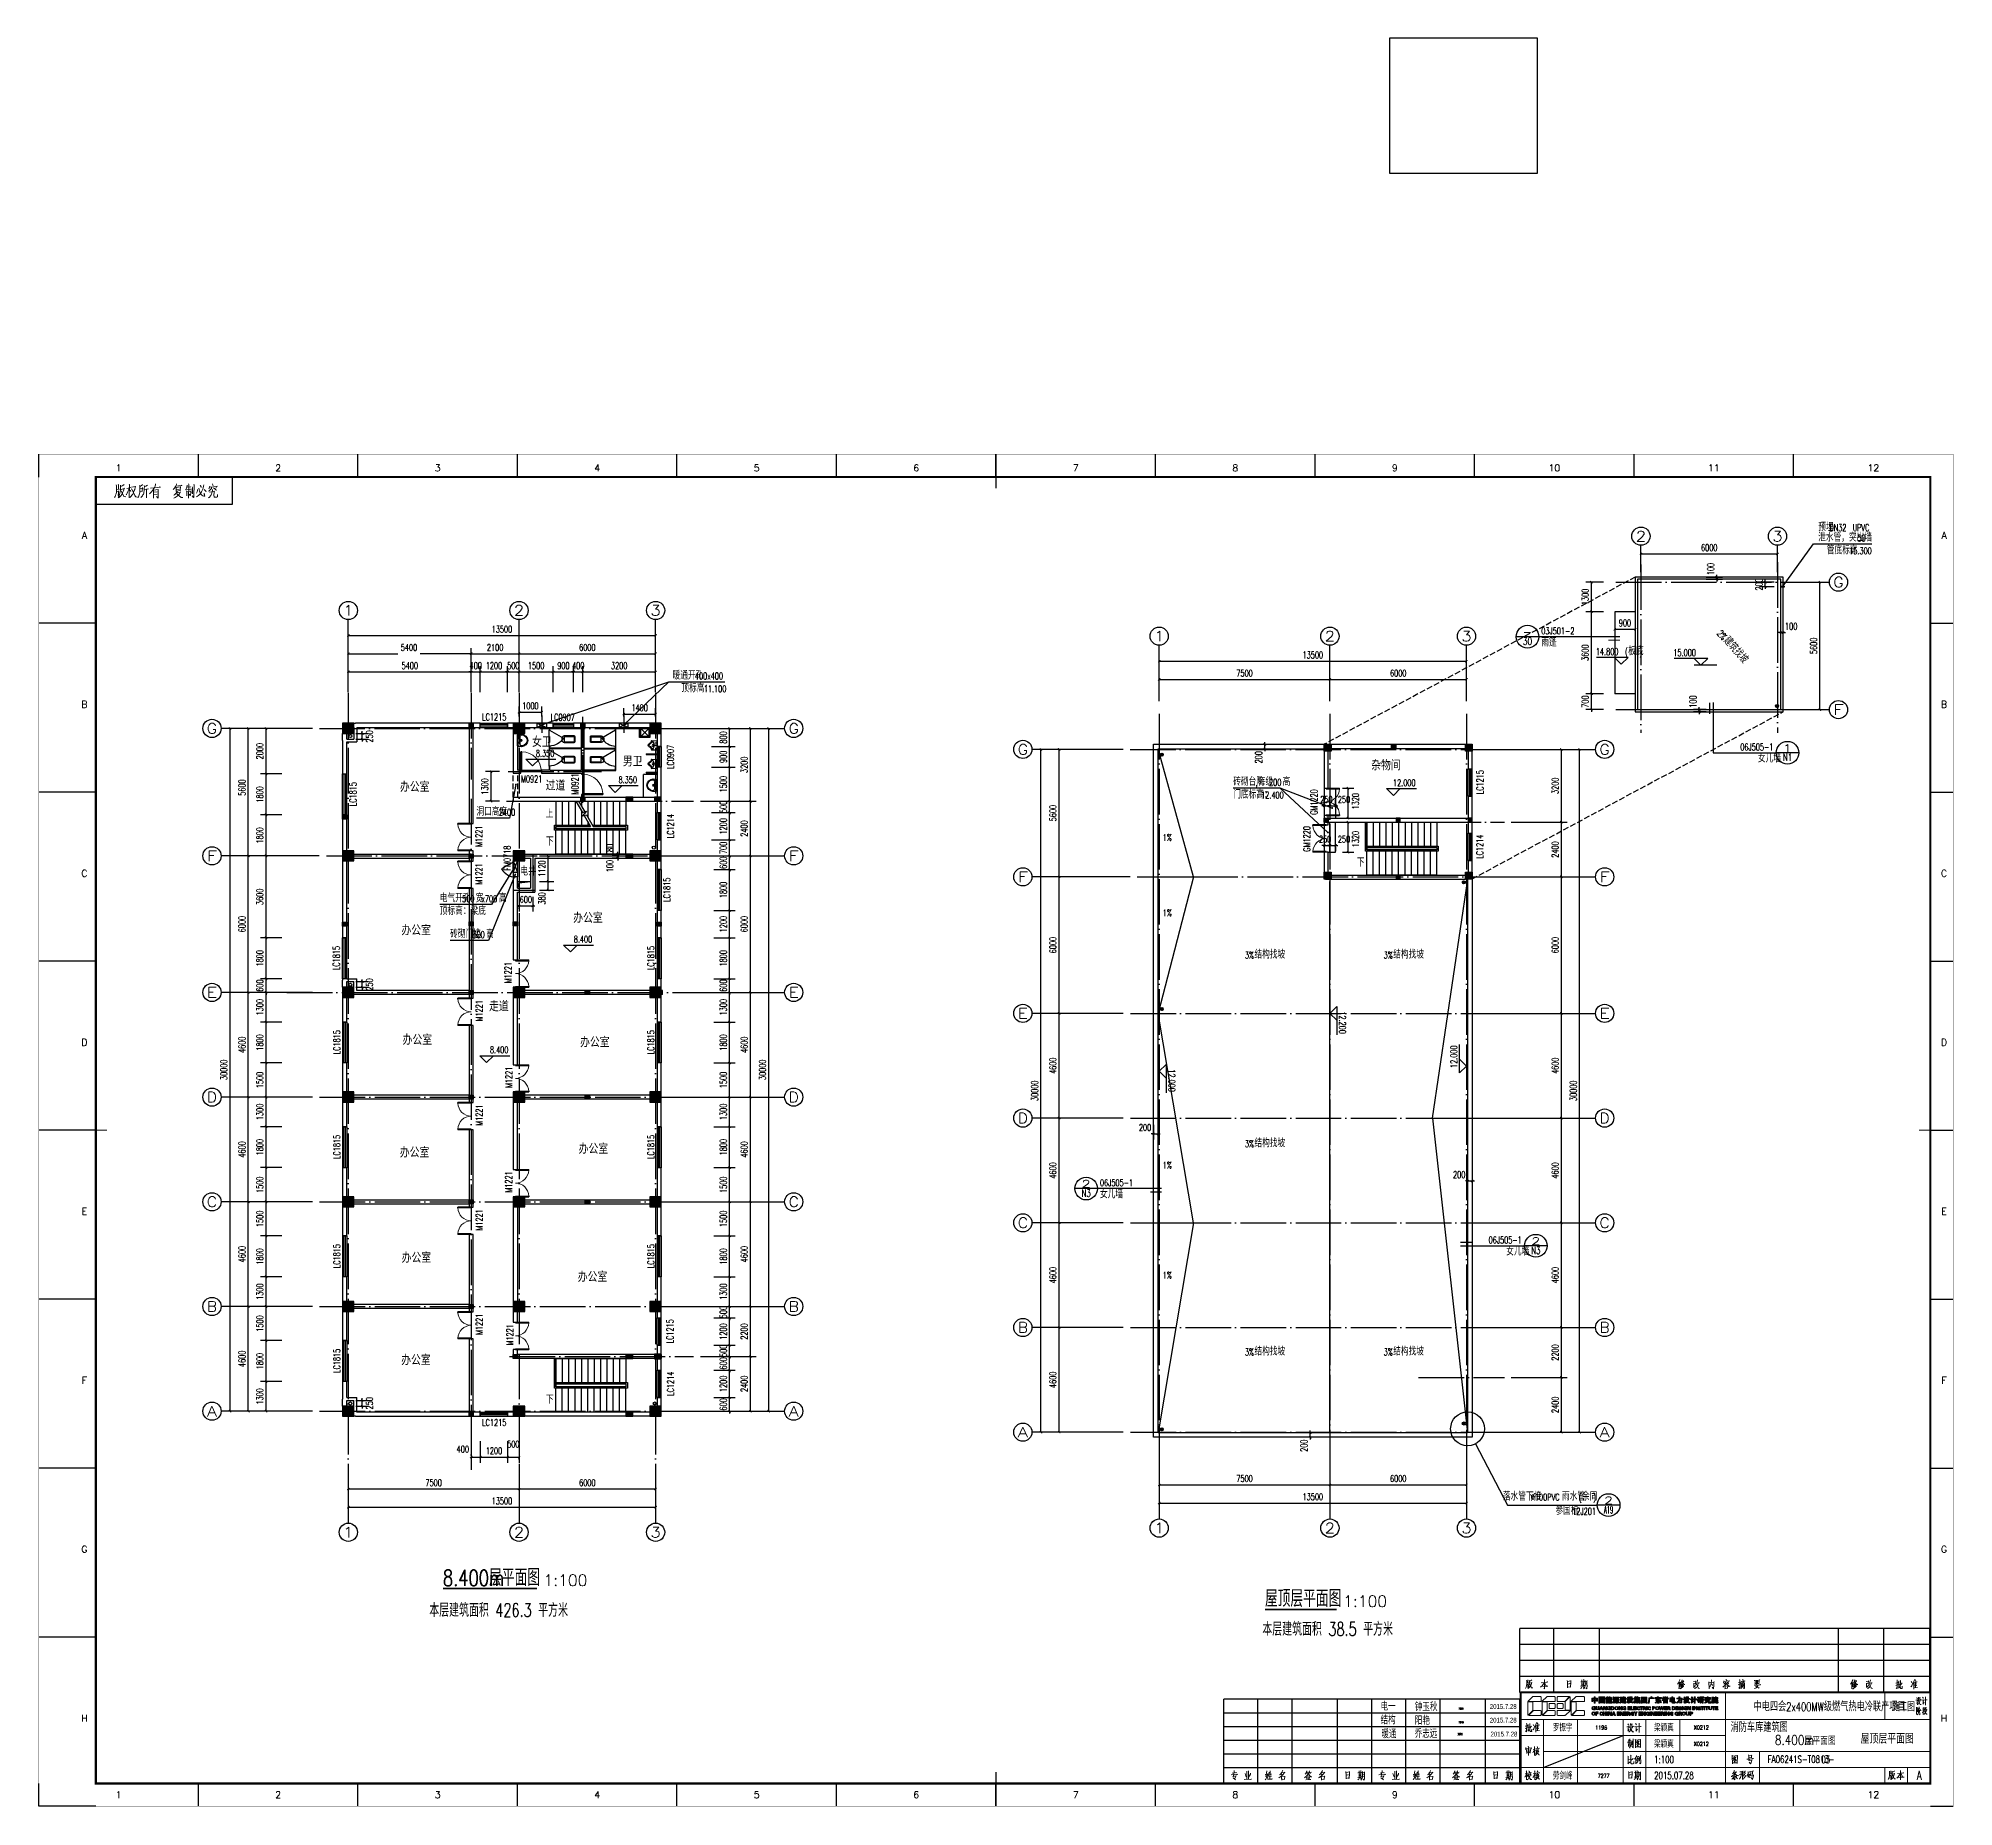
# Model space of a CAD drawing. Header units: millimetres. Extents: x 172649 to 472543, y 238332 to 449264.
# Drawn here: x 294392 to 378542, y 280894 to 358596 of the extents above; entities that cross this region are included whole.
import ezdxf
from ezdxf.enums import TextEntityAlignment as Align

# ---------------------------------------------------------------- set-up
doc = ezdxf.new("R2010")
doc.units = ezdxf.units.MM
doc.header["$LTSCALE"] = 1000
for name, pattern in [('CENTER', [2, 1.25, -0.25, 0.25, -0.25]), ('DASH', [0.35, 0.25, -0.1]), ('DOTE', [2.42, 2, -0.2, 0.02, -0.2])]:
    doc.linetypes.add(name, pattern=pattern)
for name, color, linetype in [('01', 7, 'Continuous'), ('AXIS', 3, 'Continuous'), ('AXIS_TEXT', 7, 'Continuous'), ('COLUMN', 7, 'Continuous'), ('DIM_ELEV', 3, 'Continuous'), ('DIM_IDEN', 3, 'Continuous'), ('DIM_LEAD', 3, 'Continuous'), ('DIM_SYMB', 3, 'Continuous'), ('DOTE', 1, 'CENTER'), ('FUR', 8, 'Continuous'), ('HQ1', 7, 'Continuous'), ('HQ2', 7, 'Continuous'), ('PUB_DIM', 3, 'Continuous'), ('PUB_HATCH', 8, 'Continuous'), ('PUB_TEXT', 7, 'Continuous'), ('RAIL', 163, 'Continuous'), ('S_FLOOR', 255, 'Continuous'), ('STAIR', 2, 'Continuous'), ('TEXT', 7, 'Continuous'), ('Version', 7, 'Continuous'), ('WALL', 255, 'Continuous'), ('WINDOW', 2, 'Continuous'), ('WINDOW_TEXT', 7, 'Continuous'), ('填充', 8, 'Continuous'), ('家具', 4, 'Continuous'), ('房建', 7, 'Continuous'), ('柱边线', 6, 'Continuous')]:
    doc.layers.add(name, color=color, linetype=linetype)
doc.layers.add('层 1', color=7, linetype='Continuous', lineweight=0)
doc.styles.add('_TCH_AXIS', font='COMPLEX', dxfattribs={"bigfont": 'GBCBIG'})
doc.styles.add('_TCH_DIM', font='SIMPLEX', dxfattribs={"bigfont": 'GBCBIG'})
doc.styles.add('_TCH_DIM_T3', font='SIMPLEX', dxfattribs={"width": 0.705882, "bigfont": 'GBCBIG'})
doc.styles.add('_TCH_LABEL', font='COMPLEX', dxfattribs={"bigfont": 'GBCBIG'})
doc.styles.add('_TCH_WINDOW', font='SIMPLEX', dxfattribs={"height": 3.5, "bigfont": 'GBCBIG'})
doc.styles.add('D', font='geditxt', dxfattribs={"width": 0.75, "bigfont": 'dxt'})
doc.styles.add('gedi', font='geditxt.shx', dxfattribs={"width": 0.8, "bigfont": 'hz.shx'})
doc.styles.add('HZ', font='geditxt.shx', dxfattribs={"width": 0.75, "bigfont": 'hzfs_1.shx'})
doc.styles.add('HZTXT', font='haiwenrs.shx', dxfattribs={"bigfont": 'haiwenhz.shx'})
doc.styles.get("Standard").update_dxf_attribs({"font": 'txt', "bigfont": 'gbcbig.shx'})
doc.dimstyles.new('_TCH_ARCH&&100', dxfattribs={"dimtxt": 297.5, "dimasz": 100, "dimexe": 250, "dimexo": 300, "dimgap": 126.25, "dimtad": 1, "dimdec": 0, "dimzin": 0, "dimdsep": 46, "dimtxsty": '_TCH_DIM_T3', "dimblk": 'ARCHTICK', "dimcen": 0.09, "dimclrt": 7, "dimazin": 2, "dimtfac": 1, "dimtdec": 0, "dimtix": 1, "dimtmove": 2, "dimatfit": 3, "dimfxl": 1, "dimtolj": 1, "dimtzin": 0, "dimarcsym": 0})

msp = doc.modelspace()

# ---------------------------------------------------------------- texts
at = {"color": 7, "style": 'D', "width": 0.75}
msp.add_text('屋顶层平面图', height=400, rotation=359.999999, dxfattribs=at).set_placement((374453.2, 283669.8))
at = {"insert": (315562.8, 322163.4), "char_height": 350, "width": 2414.941, "attachment_point": 1, "style": 'HZ'}
msp.add_mtext('电井', dxfattribs=at)
at = {"layer": 'AXIS_TEXT', "style": '_TCH_AXIS'}
for s, width, p, p2 in [('2', 1.5, (364574.6, 336492.1), (365027.1, 336492.1)), ('3', 1.5, (370574.6, 336492.1), (371027.1, 336492.1)), ('G', 1.166667, (373253.9, 334473.6), (373706.5, 334473.6)), ('1', 2.333333, (307785.5, 333229.7), (308238, 333229.7)), ('2', 1.5, (315285.5, 333229.7), (315738, 333229.7)), ('3', 1.5, (321285.5, 333229.7), (321738, 333229.7)), ('1', 2.333333, (343410.8, 332099.5), (343863.4, 332099.5)), ('2', 1.5, (350910.8, 332099.5), (351363.4, 332099.5)), ('3', 1.5, (356910.8, 332099.5), (357363.4, 332099.5)), ('F', 1.3125, (373253.9, 328873.6), (373706.5, 328873.6)), ('G', 1.166667, (301795.2, 328046.5), (302247.7, 328046.5)), ('G', 1.166667, (327354.5, 328046.5), (327807, 328046.5)), ('G', 1.166667, (337421.6, 327124.6), (337874.2, 327124.6)), ('G', 1.166667, (362979.8, 327124.6), (363432.3, 327124.6)), ('F', 1.3125, (301795.2, 322446.5), (302247.7, 322446.5)), ('F', 1.3125, (327354.5, 322446.5), (327807, 322446.5)), ('F', 1.3125, (337421.6, 321524.6), (337874.2, 321524.6)), ('F', 1.3125, (362979.8, 321524.6), (363432.3, 321524.6)), ('E', 1.3125, (301795.2, 316446.5), (302247.7, 316446.5)), ('E', 1.3125, (327354.5, 316446.5), (327807, 316446.5)), ('E', 1.3125, (337421.6, 315524.6), (337874.2, 315524.6)), ('E', 1.3125, (362979.8, 315524.6), (363432.3, 315524.6)), ('D', 1.235294, (301795.2, 311846.5), (302247.7, 311846.5)), ('D', 1.235294, (327354.5, 311846.5), (327807, 311846.5)), ('D', 1.235294, (337421.6, 310924.6), (337874.2, 310924.6)), ('D', 1.235294, (362979.8, 310924.6), (363432.3, 310924.6)), ('C', 1.4, (301795.2, 307246.5), (302247.7, 307246.5)), ('C', 1.4, (327354.5, 307246.5), (327807, 307246.5)), ('C', 1.4, (337421.6, 306324.6), (337874.2, 306324.6)), ('C', 1.4, (362979.8, 306324.6), (363432.3, 306324.6)), ('B', 1.235294, (301795.2, 302646.5), (302247.7, 302646.5)), ('B', 1.235294, (327354.5, 302646.5), (327807, 302646.5)), ('B', 1.235294, (337421.6, 301724.6), (337874.2, 301724.6)), ('B', 1.235294, (362979.8, 301724.6), (363432.3, 301724.6)), ('A', 1.166667, (301795.2, 298046.5), (302247.7, 298046.5)), ('A', 1.166667, (327354.5, 298046.5), (327807, 298046.5)), ('A', 1.166667, (337421.6, 297124.6), (337874.2, 297124.6)), ('A', 1.166667, (362979.8, 297124.6), (363432.3, 297124.6)), ('1', 2.333333, (307785.5, 292727.7), (308238, 292727.7)), ('2', 1.5, (315285.5, 292727.7), (315738, 292727.7)), ('3', 1.5, (321285.5, 292727.7), (321738, 292727.7)), ('1', 2.333333, (343410.8, 292909.6), (343863.4, 292909.6)), ('2', 1.5, (350910.8, 292909.6), (351363.4, 292909.6)), ('3', 1.5, (356910.8, 292909.6), (357363.4, 292909.6))]:
    msp.add_text(s, height=452.5, dxfattribs=dict(at, width=width)).set_placement(p, p2, align=Align.FIT)
at = {"layer": 'DIM_SYMB', "color": 7, "style": 'gedi', "width": 0.8}
for s, height, p in [('8.400m', 420, (370685.4, 283613.8)), ('层平面图', 330.71, (371984.6, 283613.8))]:
    msp.add_text(s, height=height, dxfattribs=at).set_placement(p)
at = {"layer": 'PUB_TEXT'}
for s, height, style, p in [('泄水管，突出墙', 337.59, '_TCH_DIM', (372591.5, 336488)), ('预埋', 337.59, '_TCH_DIM', (372591.5, 336943)), ('管底标高', 337.59, '_TCH_DIM', (372969.8, 335928)), ('雨篷', 337.59, '_TCH_DIM', (360422.7, 331877.2)), ('板底', 337.59, '_TCH_DIM', (364242.8, 331494.7)), ('暖通开孔', 337.59, '_TCH_DIM', (322256, 330425.7)), ('顶标高：', 337.59, '_TCH_DIM', (322646, 329865.7)), ('女儿墙', 337.59, '_TCH_DIM', (369939.1, 326779.7)), ('砖砌台阶', 337.59, '_TCH_DIM', (346888.1, 325755.4)), ('每级', 337.59, '_TCH_DIM', (347971.1, 325755.4)), ('高', 337.6, '_TCH_DIM', (349062.6, 325755.4)), ('门底标高：', 337.59, '_TCH_DIM', (346888.1, 325195.4)), ('洞口高度', 337.59, '_TCH_DIM', (313642.2, 324439.5)), ('上', 337.6, '_TCH_DIM', (316678.3, 324345.2)), ('下', 337.6, '_TCH_DIM', (316696.9, 323130.2)), ('下', 337.6, '_TCH_DIM', (352322.2, 322208.4)), ('电气开孔', 337.59, '_TCH_DIM', (312030, 320640.7)), ('宽', 337.6, '_TCH_DIM', (313613, 320640.7)), ('高', 337.6, '_TCH_DIM', (314628.8, 320640.7)), ('顶标高：梁底', 337.59, '_TCH_DIM', (312030, 320080.7)), ('砖砌门槛', 337.59, '_TCH_DIM', (312483.9, 319063.1)), ('高', 337.6, '_TCH_DIM', (314066.9, 319063.1)), ('结构找坡', 337.59, '_TCH_DIM', (347822.6, 318163.4)), ('结构找坡', 337.59, '_TCH_DIM', (353918.4, 318163.4)), ('结构找坡', 337.59, '_TCH_DIM', (347822.6, 309875.9)), ('女儿墙', 337.59, '_TCH_DIM', (341033.4, 307630.2)), ('女儿墙', 337.59, '_TCH_DIM', (358882.9, 305116.2)), ('结构找坡', 337.59, '_TCH_DIM', (347822.6, 300724)), ('结构找坡', 337.59, '_TCH_DIM', (353918.4, 300724)), ('下', 337.6, '_TCH_DIM', (316696.9, 298610.2)), ('落水管下接', 337.59, '_TCH_LABEL', (358736.2, 294350.3)), ('雨水管', 337.59, '_TCH_LABEL', (361334.9, 294350.3)), ('余同', 337.59, '_TCH_LABEL', (362212.1, 294350.3)), ('参国标', 337.59, '_TCH_LABEL', (361046.4, 293724.7))]:
    msp.add_text(s, height=height, dxfattribs=dict(at, style=style)).set_placement(p)
for s, height, style, width, p in [('DN32', 297.5, '_TCH_DIM', 0.705882, (373082.9, 336943)), ('UPVC', 297.5, '_TCH_DIM', 0.705882, (374102.9, 336943)), ('50', 297.5, '_TCH_DIM', 0.705882, (374311.7, 336488)), ('15.300', 297.5, '_TCH_DIM', 0.705882, (373952.8, 335928)), ('03J501-2', 297.5, '_TCH_DIM', 0.705882, (360422.7, 332407.4)), ('14.800', 297.5, '_TCH_DIM', 0.705882, (362822.8, 331494.7)), ('(', 297.5, '_TCH_DIM', 0.705882, (364102.8, 331494.7)), (')', 297.5, '_TCH_DIM', 0.705882, (364734.3, 331494.7)), ('15.000', 297.5, '_TCH_DIM', 0.705882, (366227.9, 331453.2)), ('400x400', 297.5, '_TCH_DIM', 0.705882, (323239, 330425.7)), ('11.100', 297.5, '_TCH_DIM', 0.705882, (323629, 329865.7)), ('女卫 ', 456.38, 'HZ', 0.7, (316082.5, 327454.3)), ('06J505-1', 297.5, '_TCH_DIM', 0.705882, (369165.3, 327309.9)), ('8.350', 297.5, '_TCH_DIM', 0.705882, (316253.8, 327026.9)), ('男卫 ', 456.38, 'HZ', 0.7, (320074.4, 326602)), ('杂物间', 456.38, 'HZ', 0.7, (352951.1, 326430.6)), ('办公室 ', 456.38, 'HZ', 0.7, (310282, 325479.2)), ('过道', 456.38, 'HZ', 0.7, (316681, 325539.5)), ('8.350', 297.5, '_TCH_DIM', 0.705882, (319883.4, 325862.8)), (',', 297.5, '_TCH_DIM', 0.705882, (347871.1, 325755.4)), ('200', 297.5, '_TCH_DIM', 0.705882, (348462.6, 325755.4)), ('12.000', 297.5, '_TCH_DIM', 0.705882, (353908.4, 325734.9)), ('12.400', 297.5, '_TCH_DIM', 0.705882, (348116.9, 325195.4)), ('2400', 297.5, '_TCH_DIM', 0.705882, (314625.2, 324439.5)), ('1%', 297.5, '_TCH_DIM', 0.705882, (343791.8, 323329.8)), ('500', 297.5, '_TCH_DIM', 0.705882, (313013, 320640.7)), ('x700', 297.5, '_TCH_DIM', 0.705882, (313858.8, 320640.7)), ('办公室 ', 456.38, 'HZ', 0.7, (317895.8, 319723.8)), ('1%', 297.5, '_TCH_DIM', 0.705882, (343791.8, 320019.2)), ('办公室 ', 456.38, 'HZ', 0.7, (310345.9, 319179.9)), ('300', 297.5, '_TCH_DIM', 0.705882, (313466.9, 319063.1)), ('8.400', 297.5, '_TCH_DIM', 0.705882, (317918, 318860.2)), ('3%%%', 297.5, '_TCH_DIM', 0.705882, (347402.6, 318163.4)), ('3%%%', 297.5, '_TCH_DIM', 0.705882, (353498.4, 318163.4)), ('走道', 456.38, 'HZ', 0.7, (314195.4, 315839.3)), ('办公室 ', 456.38, 'HZ', 0.7, (310397.6, 314366.4)), ('办公室 ', 456.38, 'HZ', 0.7, (318195, 314261.9)), ('8.400', 297.5, '_TCH_DIM', 0.705882, (314234.1, 313998.6)), ('办公室 ', 456.38, 'HZ', 0.7, (310276.6, 309417.7)), ('办公室 ', 456.38, 'HZ', 0.7, (318134.3, 309577.1)), ('3%%%', 297.5, '_TCH_DIM', 0.705882, (347402.6, 309875.9)), ('1%', 297.5, '_TCH_DIM', 0.705882, (343791.8, 308931.5)), ('06J505-1', 297.5, '_TCH_DIM', 0.705882, (341033.4, 308160.5)), ('06J505-1', 297.5, '_TCH_DIM', 0.705882, (358109.2, 305646.4)), ('办公室 ', 456.38, 'HZ', 0.7, (310356.7, 304793.3)), ('办公室 ', 456.38, 'HZ', 0.7, (318093.2, 303949.9)), ('1%', 297.5, '_TCH_DIM', 0.705882, (343791.8, 304101.6)), ('办公室 ', 456.38, 'HZ', 0.7, (310336.6, 300295.1)), ('3%%%', 297.5, '_TCH_DIM', 0.705882, (347402.6, 300724)), ('3%%%', 297.5, '_TCH_DIM', 0.705882, (353498.4, 300724)), ('%%c100PVC', 297.5, '_TCH_LABEL', 0.705882, (359964.9, 294350.3)), ('(', 297.5, '_TCH_LABEL', 0.705882, (362072.1, 294350.3)), (')', 297.5, '_TCH_LABEL', 0.705882, (362703.6, 294350.3)), ('12J201', 297.5, '_TCH_LABEL', 0.705882, (361783.6, 293724.7)), ('8.400m', 700, 'HZ', 0.75, (312168.5, 290595.4)), ('层平面图', 744.09, 'HZ', 0.75, (314198.5, 290595.4)), ('屋顶层平面图', 744.09, 'HZ', 0.75, (348285.9, 289673.5)), ('本层建筑面积 426.3 平方米', 593.291, 'HZ', 0.7, (311567.6, 289236.1)), ('本层建筑面积 38.5 平方米', 593.291, 'HZ', 0.7, (348167.6, 288406.1)), ('7291', 75, 'HZ', 0.7, (356791.1, 285164.9)), ('7219', 75, 'HZ', 0.7, (356791.1, 284564.9)), ('3079', 75, 'HZ', 0.7, (356745.6, 284043.7))]:
    msp.add_text(s, height=height, dxfattribs=dict(at, style=style, width=width)).set_placement(p)
at = {"layer": 'PUB_TEXT', "style": '_TCH_LABEL'}
for s, height, width, p, p2 in [('-', 322, 1.458333, (359616.5, 332342.7), (360019, 332342.7)), ('30', 321.99, 0.795455, (359616.5, 331940.2), (360019, 331940.2)), ('1', 322, 2.916667, (371039.1, 327245.2), (371441.6, 327245.2)), ('N1', 321.99, 0.820312, (371039.1, 326842.7), (371441.6, 326842.7)), ('N3', 321.99, 0.709459, (340227.1, 307693.2), (340629.6, 307693.2)), ('2', 322, 1.875, (340227.1, 308095.7), (340629.6, 308095.7)), ('N3', 321.99, 0.709459, (359983, 305179.1), (360385.4, 305179.1)), ('2', 322, 1.875, (359983, 305581.6), (360385.4, 305581.6)), ('A19', 321.99, 0.525, (363177.4, 293783.9), (363579.9, 293783.9)), ('2', 322, 1.875, (363177.4, 294186.4), (363579.9, 294186.4))]:
    msp.add_text(s, height=height, dxfattribs=dict(at, width=width)).set_placement(p, p2, align=Align.FIT)
at = {"layer": 'PUB_TEXT', "style": '_TCH_DIM', "width": 0.705882}
for s, rotation, p in [('2%%%', 311.324277, (368121.3, 332429.3)), ('12.200', 270, (351542.1, 315839.7)), ('12.000', 90, (356732.1, 313350.8)), ('12.000', 270, (344042.1, 313294.6))]:
    msp.add_text(s, height=297.5, rotation=rotation, dxfattribs=at).set_placement(p)
at = {"layer": 'PUB_TEXT', "style": '_TCH_DIM'}
msp.add_text('建筑找坡', height=337.59, rotation=311.324277, dxfattribs=at).set_placement((368398.6, 332113.9))
at = {"layer": 'PUB_TEXT'}
for p in [(316586.3, 290595.4), (351719.5, 289673.5)]:
    msp.add_text('1:100', height=500, dxfattribs=at).set_placement(p)
at = {"layer": 'PUB_TEXT', "color": 3, "style": 'HZTXT', "width": 0.75}
for s, height, p in [('电一', 340.2, (353362.3, 285120.9)), ('钟玉秋', 340.2, (354866.6, 285099.2)), ('2015.7.28', 211.68, (358161.3, 285190.9)), ('结构', 340.2, (353362.3, 284520.9)), ('阳艳', 340.2, (354866.6, 284499.2)), ('2015.7.28', 211.68, (358161.3, 284590.9)), ('暖通', 340.2, (353394.5, 283909.7)), ('乔志远', 340.2, (354861.5, 283921.2)), ('2015.7.28', 211.68, (358193.6, 283979.6))]:
    msp.add_text(s, height=height, dxfattribs=at).set_placement(p)
at = {"layer": 'TEXT', "color": 6, "style": 'HZ', "width": 0.7}
msp.add_text('03', height=321.41, dxfattribs=at).set_placement((372726.9, 282810.6))

# ---------------------------------------------------------------- blocks, each defined once
blk = doc.blocks.new('GEDI_WK_A1')
at = {"color": 3}
for p, q in [((0, 584), (0, 594)), ((70.08, 584), (70.08, 594)), ((140.17, 584), (140.17, 594)), ((210.25, 584), (210.25, 594)), ((280.33, 584), (280.33, 594)), ((350.42, 584), (350.42, 594)), ((420.5, 584), (420.5, 594)), ((490.58, 584), (490.58, 594)), ((560.67, 584), (560.67, 594)), ((630.75, 584), (630.75, 594)), ((700.83, 584), (700.83, 594)), ((770.92, 584), (770.92, 594)), ((85, 572), (85, 584)), ((25, 572), (85, 572)), ((25, 519.75), (0, 519.75)), ((831, 519.75), (841, 519.75)), ((25, 445.5), (0, 445.5)), ((831, 445.5), (841, 445.5)), ((25, 371.25), (0, 371.25)), ((831, 371.25), (841, 371.25)), ((25, 297), (0, 297)), ((831, 297), (841, 297)), ((25, 222.75), (0, 222.75)), ((831, 222.75), (841, 222.75)), ((25, 148.5), (0, 148.5)), ((831, 148.5), (841, 148.5)), ((25, 74.25), (0, 74.25)), ((831, 74.25), (841, 74.25)), ((0, 0), (0, 10)), ((70.08, 0), (70.08, 10)), ((140.17, 0), (140.17, 10)), ((210.25, 0), (210.25, 10)), ((280.33, 0), (280.33, 10)), ((350.42, 0), (350.42, 10)), ((420.5, 0), (420.5, 10)), ((490.58, 0), (490.58, 10)), ((560.67, 0), (560.67, 10)), ((630.75, 0), (630.75, 10)), ((700.83, 0), (700.83, 10)), ((770.92, 0), (770.92, 10)), ((25, 0), (0, 0)), ((831, 0), (841, 0))]:
    blk.add_line(p, q, dxfattribs=at)
for points, const_width in [([(0, 0), (841, 0), (841, 594), (0, 594)], 0.1), ([(25, 10), (831, 10), (831, 584), (25, 584)], 1)]:
    blk.add_lwpolyline(points, close=True, dxfattribs=dict(at, const_width=const_width))
at = {"color": 3, "const_width": 0.5}
for points in [[(420.5, 579), (420.5, 594)], [(30, 297), (0, 297)], [(826, 297), (841, 297)], [(420.5, 0), (420.5, 15)]]:
    blk.add_lwpolyline(points, dxfattribs=at)
at = {"color": 3}
for s, p in [('1', (35.04, 588)), ('2', (105.12, 588)), ('3', (175.21, 588)), ('4', (245.29, 588)), ('5', (315.38, 588)), ('6', (385.46, 588)), ('7', (455.54, 588)), ('8', (525.62, 588)), ('9', (595.71, 588)), ('10', (665.79, 588)), ('11', (735.87, 588)), ('12', (805.96, 588)), ('1', (35.04, 5)), ('2', (105.12, 5)), ('3', (175.21, 5)), ('4', (245.29, 5)), ('5', (315.38, 5)), ('6', (385.46, 5)), ('7', (455.54, 5)), ('8', (525.62, 5)), ('9', (595.71, 5)), ('10', (665.79, 5)), ('11', (735.87, 5)), ('12', (805.96, 5))]:
    blk.add_text(s, height=3, dxfattribs=at).set_placement(p, align=Align.MIDDLE)
for s, p in [('A', (20, 556.88)), ('A', (837, 556.88)), ('B', (20, 482.62)), ('B', (837, 482.62)), ('C', (20, 408.38)), ('C', (837, 408.38)), ('D', (20, 334.12)), ('D', (837, 334.12)), ('E', (20, 259.88)), ('E', (837, 259.88)), ('F', (20, 185.62)), ('F', (837, 185.62)), ('G', (20, 111.38)), ('G', (837, 111.38)), ('H', (20, 37.12)), ('H', (837, 37.12))]:
    blk.add_text(s, height=3, dxfattribs=at).set_placement(p, align=Align.CENTER)
blk = doc.blocks.new('GEDI_Copyright_2012')
at = {"color": 7, "lineweight": 0}
for points in [[(8.99, -3.43), (9.11, -3.83), (9.11, -5.03), (9.11, -5.93), (9.03, -6.73), (8.9, -7.33), (8.73, -8.03), (8.48, -8.53), (8.22, -8.93)], [(9.11, -6.38), (10.01, -6.28), (9.92, -6.13), (9.92, -8.38), (9.88, -8.08), (9.88, -7.68)], [(9.16, -5.48), (10.39, -5.28)], [(10.81, -3.53), (10.9, -4.03), (10.9, -4.68), (10.81, -5.53), (10.73, -6.33), (10.6, -7.03), (10.47, -7.68), (10.3, -8.23), (10.09, -8.72), (9.84, -9.08)], [(9.88, -3.13), (9.96, -3.43), (9.96, -5.33)], [(11.2, -5.43), (12.56, -5.08), (12.47, -4.93), (12.26, -5.58), (12, -6.38), (11.75, -6.98), (11.45, -7.63), (11.03, -8.23), (10.6, -8.68), (10.26, -9.03)], [(12.43, -3.23), (12.34, -3.38), (11.53, -3.88), (10.98, -4.13)], [(11.15, -6.08), (12.34, -8.63), (13.15, -8.68), (12.38, -8.58), (12.17, -8.28)], [(14.72, -4.88), (14.42, -5.73), (14.08, -6.43), (13.74, -7.13), (13.45, -7.63), (13.36, -7.78)], [(13.62, -5.08), (15.4, -4.68)], [(14.64, -3.13), (14.81, -3.38), (14.76, -3.33), (14.72, -9.13), (14.68, -8.72), (14.72, -8.13)], [(14.72, -5.63), (15.27, -6.03), (15.4, -6.33)], [(15.7, -4.48), (17.52, -4.18), (17.44, -4.03), (17.27, -4.68), (17.1, -5.43), (16.93, -5.93), (16.76, -6.43), (16.55, -6.93), (16.21, -7.48), (15.91, -7.98), (15.61, -8.43), (15.32, -8.72), (15.02, -8.98)], [(15.61, -5.23), (15.87, -5.28), (17.44, -8.72), (18.2, -8.83), (17.44, -8.63), (17.14, -8.08)], [(20.67, -3.38), (20.5, -3.48), (19.35, -4.13), (19.27, -3.73), (19.4, -4.13), (19.4, -5.43), (19.35, -6.23), (19.31, -6.78), (19.22, -7.33), (19.1, -7.83), (18.93, -8.33), (18.72, -8.68), (18.54, -8.98)], [(19.48, -6.38), (19.56, -6.33), (20.54, -6.18), (20.41, -6.23), (20.54, -4.68), (20.63, -4.88), (19.44, -5.13)], [(22.67, -3.58), (21.99, -3.98), (21.35, -4.13), (21.26, -3.73), (21.35, -4.33), (21.31, -4.93), (21.26, -5.58), (21.22, -6.13), (21.13, -6.63), (21.05, -7.18), (20.92, -7.58), (20.71, -7.88), (20.5, -8.23), (20.28, -8.53), (20.07, -8.78), (19.86, -8.98)], [(21.31, -5.53), (23.22, -5.23), (23.09, -5.18), (22.88, -5.28)], [(22.28, -5.43), (22.28, -9.13), (22.24, -8.88), (22.28, -8.48)], [(26.28, -2.98), (26.28, -3.23), (26.02, -4.08), (25.76, -4.68), (25.51, -5.08), (25.04, -5.83), (24.36, -6.63), (23.9, -7.13), (23.6, -7.38)], [(23.98, -4.83), (28.4, -4.43), (28.14, -4.33)], [(25.34, -5.53), (25.43, -5.73), (25.38, -9.03), (25.38, -9.33), (25.34, -9.03), (25.38, -8.68)], [(25.43, -5.73), (27.38, -5.53), (27.38, -5.43), (27.47, -5.53), (27.38, -5.58), (27.38, -9.08), (27.34, -9.28), (26.66, -8.63), (27.34, -9.18)], [(26.96, -6.58), (25.47, -6.73)], [(25.47, -7.68), (26.96, -7.53)], [(28.14, -4.33), (27.8, -4.48)], [(35.45, -3.03), (35.49, -3.23), (34.98, -4.18), (34.52, -4.83), (34.26, -5.23), (34.05, -5.53)], [(35.71, -6.38), (35.71, -6.53), (34.98, -7.43), (34.56, -7.78), (34.26, -8.03)], [(35.62, -6.88), (35.75, -6.98), (37.28, -6.68), (37.23, -6.53), (36.77, -7.33), (36.47, -7.68), (36.17, -7.98), (35.71, -8.38), (35.28, -8.72), (34.81, -8.98), (34.26, -9.23)], [(35.11, -4.08), (36.34, -3.93), (37.87, -3.68), (37.75, -3.63), (37.49, -3.73)], [(35.24, -4.43), (35.28, -4.73), (35.32, -5.58), (35.32, -6.38), (35.28, -6.23), (37.19, -5.93), (37.07, -5.93), (37.15, -4.23), (37.28, -4.38), (35.28, -4.68)], [(36.64, -5.28), (35.36, -5.48)], [(35.54, -7.38), (35.62, -7.43), (37.57, -8.98), (38.3, -8.93), (37.57, -8.93), (37.32, -8.78)], [(39.27, -5.63), (42.08, -5.33), (42.03, -5.33), (41.87, -5.28), (41.65, -5.38)], [(40.12, -3.58), (40.16, -3.88), (39.83, -4.93), (39.66, -5.23)], [(39.87, -6.13), (39.95, -6.68), (39.95, -6.78), (40, -8.28), (39.95, -7.98), (40, -7.73)], [(40, -6.58), (41.95, -6.28), (41.82, -6.13), (41.74, -6.53), (41.69, -7.18), (41.61, -7.63), (41.57, -7.93), (41.44, -8.08), (41.06, -7.58), (41.48, -8.03)], [(40.12, -4.48), (41.74, -4.33)], [(40.8, -3.03), (40.84, -3.28), (40.8, -9.23), (40.72, -8.88), (40.8, -8.53)], [(42.33, -4.33), (42.42, -4.58), (42.42, -7.33), (42.33, -6.83), (42.37, -6.53)], [(43.1, -3.13), (43.18, -3.43), (43.14, -8.23), (43.14, -8.53), (43.1, -8.78), (43.05, -8.88), (42.97, -8.98), (42.37, -8.23), (43.05, -8.88)], [(47.43, -3.48), (47.39, -4.03), (47.17, -4.73), (47, -5.28), (46.71, -5.88), (46.45, -6.48), (46.2, -6.88), (45.86, -7.38), (45.47, -7.78), (45.09, -8.13), (44.67, -8.48), (44.24, -8.72)], [(44.67, -5.43), (44.63, -5.93), (44.5, -6.48), (44.37, -6.83), (44.24, -7.03)], [(45.26, -4.88), (45.43, -5.63), (45.56, -6.18), (45.77, -6.68), (45.99, -7.23), (46.24, -7.63), (46.58, -7.93), (47.05, -8.28), (47.51, -8.43), (47.81, -8.48), (47.94, -8.48), (47.73, -7.78), (47.64, -7.13), (47.81, -8.48)], [(45.82, -3.53), (46.07, -3.93), (46.24, -4.28), (46.32, -4.48), (46.32, -4.63)], [(47.64, -5.43), (48.07, -5.93), (48.36, -6.28), (48.49, -6.58)], [(51.21, -5.48), (51.21, -5.83), (51.08, -6.58), (50.95, -7.03), (50.83, -7.43), (50.7, -7.78), (50.53, -8.13), (50.32, -8.43), (50.06, -8.68), (49.77, -8.93), (49.43, -9.18)], [(50.91, -4.68), (50.83, -4.98), (50.44, -5.43), (50.06, -5.83), (49.81, -6.03), (49.55, -6.23)], [(50.06, -3.98), (50.02, -4.33), (49.94, -4.58), (49.85, -4.83), (49.77, -4.98), (49.68, -5.03), (50.02, -4.43), (53.29, -4.13), (53.16, -4.03), (52.78, -4.83)], [(49.98, -6.68), (52.19, -6.43), (52.06, -6.28), (52.02, -6.58), (51.93, -8.18), (51.97, -8.63), (52.06, -8.78), (52.19, -8.88), (52.4, -8.88), (52.61, -8.88), (53.21, -8.88), (53.42, -8.78), (53.46, -8.72), (53.42, -7.68), (53.42, -8.78)], [(51.21, -3.03), (51.47, -3.58), (51.55, -3.93)], [(51.76, -4.78), (52.27, -5.13), (52.65, -5.43), (52.83, -5.68), (52.91, -5.88)]]:
    blk.add_lwpolyline(points, dxfattribs=at)
blk = doc.blocks.new('_E6')
for p, q in [((240, 0), (-240, 0)), ((-237, 0), (239, 0)), ((240, 0), (270, -79)), ((-213, -36), (-271, -91)), ((-240, 0), (-270, -79)), ((-179, -23), (181, -23)), ((141, -105), (-141, -105)), ((-141, -105), (141, -105)), ((217, -37), (274, -95))]:
    blk.add_line(p, q)
for centre, radius in [((-99, -65), 16.3), ((2, -172), 31.6), ((2, -172), 23), ((101, -65), 16.3)]:
    blk.add_circle(centre, radius)
for centre, radius, start, end in [((28, -152), 307, 166.17513, 244.72963), ((-141, -205), 100, 90, 190.56023), ((0, -179), 243, 190.56023, 349.43977), ((-179, -73), 50, 90, 133.18096), ((0, -201), 250, 245.80711, 296.46282), ((28, -152), 307, 266.58899, 266.59358), ((-28, -152), 307, 297.06391, 13.82487), ((141, -205), 100, 349.43977, 90), ((181, -73), 50, 44.56072, 90)]:
    blk.add_arc(centre, radius, start, end)
at = {"width": 0.8, "flags": 9}
for tag in ['XSIZE', 'YSIZE']:
    blk.add_attdef(tag, (0, 0), '', height=0.5, dxfattribs=at)
blk = doc.blocks.new('831OOUV1')
for p, q in [((100, 0), (-100, 0)), ((-140, -40), (-140, -480)), ((140, -470), (-140, -470)), ((-110, -40), (-110, -470)), ((100, -30), (-100, -30)), ((-30, -590), (30, -590)), ((110, -470), (110, -40)), ((140, -480), (140, -40))]:
    blk.add_line(p, q)
for centre, radius, start, end in [((-100, -40), 40, 90, 180), ((100, -40), 40, 0, 90), ((-30, -480), 110, 180, 270), ((-100, -40), 10, 90, 180), ((30, -480), 110, 270, 0), ((100, -40), 10, 0, 90)]:
    blk.add_arc(centre, radius, start, end)
at = {"width": 0.8, "flags": 9}
for tag in ['XSIZE', 'YSIZE']:
    blk.add_attdef(tag, (0, 0), '', height=0.5, dxfattribs=at)
blk = doc.blocks.new('M_E8')
for p, q in [((-204, -257), (-194, -2)), ((-194, -2), (196, -2)), ((206, -257), (196, -2))]:
    blk.add_line(p, q)
at = {"const_width": 1.5}
for points in [[(-196, 0), (196, 0), (206, -257, -4.356259)], [(-194, -2), (-204, -257, 0.758087)]]:
    blk.add_lwpolyline(points, format="xyb", dxfattribs=at)
for points in [[(-204, -257), (-194, -258), (-194, -258), (-183, -260), (-175, -261), (-165, -264), (-156, -268), (-147, -271), (-138, -275), (-128, -281), (-119, -287), (-109, -295), (-102, -300), (-94, -308), (-86, -316), (-79, -324), (-74, -332), (-68, -340), (-62, -348), (-58, -356), (-54, -366), (-50, -374), (-43, -383), (-36, -389), (-30, -392), (-23, -395), (-17, -398), (-9, -399), (0, -399), (13, -398), (23, -395), (29, -392), (35, -389), (43, -385), (49, -380), (54, -374), (58, -366), (62, -357), (65, -347), (71, -340), (75, -332), (80, -325), (85, -319), (91, -313), (95, -308), (100, -302), (106, -295), (113, -290), (119, -285), (126, -280), (132, -277), (139, -273), (145, -271), (154, -268), (162, -264), (173, -261), (183, -259), (191, -258), (199, -257), (206, -257)], [(-2, -142), (6, -142), (12, -146), (19, -148), (25, -152), (29, -158), (34, -166), (37, -174), (39, -183), (37, -191), (35, -200), (29, -208), (25, -214), (17, -219), (12, -223), (4, -224), (-2, -224), (-6, -224), (-11, -223), (-18, -221), (-26, -217), (-32, -213), (-37, -207), (-42, -199), (-44, -190), (-45, -183), (-42, -173), (-40, -164), (-35, -158), (-31, -150), (-26, -148), (-24, -144), (-18, -143), (-14, -143), (-12, -142), (-8, -142), (-6, -141), (-2, -142)]]:
    blk.add_lwpolyline(points, dxfattribs=at)
for centre, radius in [((-3, -184), 41.7), ((-1, -74), 15)]:
    blk.add_circle(centre, radius)
for centre, radius, start, end in [((-218, -432), 176, 26.1838, 85.57917), ((-158, -223), 22.7, 134.58574, 206.45735), ((-198, -412), 179, 22.29844, 83.80425), ((-2, -389), 250, 46.64582, 133.35418), ((1, -338), 63.3, 194.74469, 345.25531), ((4, -329), 38.6, 202.77784, 341.36093), ((201, -407), 174, 100.56764, 157.70342), ((215, -425), 168, 93.33481, 155.33091), ((162, -222), 16.2, 297.13892, 62.86108)]:
    blk.add_arc(centre, radius, start, end)
blk.add_point((1, -402))
at = {"width": 0.8, "flags": 9}
for tag in ['XSIZE', 'YSIZE']:
    blk.add_attdef(tag, (0, 0), '', height=0.5, dxfattribs=at)
blk = doc.blocks.new('GEDI_Version_2012')
at = {"layer": 'Version', "color": 2}
for p, q in [((-180, 0), (-180, 28)), ((0, 28), (-180, 28)), ((-165, 0), (-165, 28)), ((-145, 0), (-145, 28)), ((-40, 0), (-40, 28)), ((-20, 0), (-20, 28)), ((0, 21), (-180, 21)), ((0, 14), (-180, 14)), ((0, 7), (-180, 7)), ((0, 0), (-180, 0))]:
    blk.add_line(p, q, dxfattribs=at)
at = {"layer": 'Version', "color": 7}
blk.add_line((0, 28), (0, 0), dxfattribs=at)
at = {"layer": 'Version', "color": 7, "lineweight": 0}
for points in [[(-177.01, 5.36), (-176.93, 5.09), (-176.93, 4.31), (-176.93, 3.72), (-176.99, 3.19), (-177.07, 2.8), (-177.18, 2.34), (-177.35, 2.01), (-177.51, 1.75)], [(-176.93, 3.42), (-176.35, 3.49), (-176.41, 3.59), (-176.41, 2.11), (-176.43, 2.31), (-176.43, 2.57)], [(-176.91, 4.02), (-176.1, 4.14)], [(-175.82, 5.29), (-175.76, 4.97), (-175.76, 4.54), (-175.82, 3.98), (-175.87, 3.45), (-175.96, 3), (-176.04, 2.57), (-176.15, 2.21), (-176.29, 1.88), (-176.46, 1.65)], [(-176.43, 5.56), (-176.38, 5.36), (-176.38, 4.11)], [(-175.57, 4.05), (-174.68, 4.28), (-174.73, 4.37), (-174.87, 3.95), (-175.04, 3.42), (-175.2, 3.03), (-175.4, 2.6), (-175.68, 2.21), (-175.96, 1.91), (-176.18, 1.68)], [(-174.76, 5.49), (-174.81, 5.39), (-175.34, 5.06), (-175.7, 4.9)], [(-175.6, 3.62), (-174.81, 1.95), (-174.29, 1.91), (-174.79, 1.98), (-174.92, 2.17)], [(-169.3, 4.31), (-169.61, 3.72), (-169.89, 3.23), (-170.19, 2.86), (-170.56, 2.5), (-170.87, 2.24)], [(-170.58, 4.21), (-167.83, 4.51), (-167.94, 4.57), (-168.3, 4.47)], [(-169.92, 2.53), (-168.52, 2.7), (-168.64, 2.77), (-168.88, 2.67)], [(-169.19, 5.62), (-169.16, 2.93), (-169.16, 1.49), (-169.22, 1.68), (-169.16, 2.11)], [(-169.06, 4.28), (-168.22, 2.6), (-167.6, 2.64), (-168.19, 2.67), (-168.35, 2.86)], [(-159.11, 5.16), (-159.05, 4.83), (-159.03, 4.12), (-159, 3.36), (-159, 3.26), (-159, 2.74), (-159, 2.05), (-159, 2.27), (-157.91, 2.48), (-157.69, 2.24), (-157.63, 2.54), (-157.63, 2.93), (-157.61, 3.69), (-157.58, 4.47), (-157.58, 5.13), (-157.55, 5.04), (-159.03, 4.8)], [(-159, 3.62), (-157.91, 3.82), (-158.03, 3.85), (-158.27, 3.72)], [(-153.26, 2.7), (-151.53, 2.96), (-151.61, 3), (-151.73, 2.9)], [(-152.62, 2.51), (-152.65, 2.34), (-152.87, 2.01), (-153.07, 1.79), (-153.26, 1.62)], [(-153.18, 4.57), (-151.53, 4.77)], [(-152.73, 5.46), (-152.67, 5.26), (-152.67, 2.81)], [(-152.65, 4.02), (-152.15, 4.12)], [(-152.62, 3.46), (-152.17, 3.55)], [(-152.17, 2.6), (-151.87, 2.21), (-151.87, 2.05), (-151.97, 2.34)], [(-151.95, 5.66), (-151.89, 5.46), (-151.97, 2.9)], [(-151.31, 5.2), (-151.22, 4.83), (-151.22, 4.12), (-151.25, 3.33), (-151.31, 2.84), (-151.45, 2.31), (-151.61, 1.98), (-151.92, 1.49)], [(-151.25, 3.13), (-151.2, 3.13), (-150.75, 3.23)], [(-151.22, 4.8), (-150.39, 4.97), (-150.47, 5.07), (-150.47, 4.05), (-150.47, 3.98), (-150.45, 2.51), (-150.47, 1.95), (-150.5, 1.62), (-150.53, 1.53), (-150.95, 1.95), (-150.55, 1.65)], [(-151.2, 3.98), (-150.72, 4.09)], [(-109.62, 5.62), (-109.64, 5.42), (-109.89, 4.9), (-109.89, 4.83), (-110.12, 4.44), (-110.31, 4.11), (-110.51, 3.85), (-110.67, 3.62)], [(-110.01, 4.51), (-110.01, 1.62), (-110.06, 1.88), (-110.01, 2.38)], [(-108.02, 2.93), (-108.11, 2.7), (-108.41, 2.38), (-108.7, 2.11), (-108.97, 1.95), (-109.25, 1.75), (-109.51, 1.62), (-109.7, 1.55)], [(-109.59, 4.4), (-109.59, 2.5), (-109.62, 2.74), (-109.59, 2.9)], [(-108.86, 4.94), (-108.75, 4.9), (-107.91, 5.03), (-107.97, 5.09), (-108.25, 4.64), (-108.5, 4.24), (-108.72, 3.98), (-108.97, 3.75), (-109.22, 3.52), (-109.39, 3.39)], [(-108.62, 5.56), (-108.81, 5.06), (-108.97, 4.67), (-109.17, 4.37), (-109.2, 4.31), (-109.33, 4.08)], [(-108.28, 3.33), (-108.33, 3.19), (-108.36, 3.13), (-108.67, 2.8), (-108.72, 2.77), (-108.89, 2.6), (-109.12, 2.44), (-109.33, 2.27)], [(-108.5, 3.72), (-108.53, 3.62), (-108.56, 3.59), (-108.83, 3.33), (-109.06, 3.1), (-109.25, 2.93)], [(-108.97, 4.61), (-108.86, 4.57), (-107.78, 3.39), (-107.41, 3.42), (-107.78, 3.42), (-107.91, 3.55)], [(-103.69, 4.8), (-102.57, 4.97), (-102.68, 5.06), (-102.83, 3.92), (-102.68, 3.92), (-103.52, 3.78), (-103.57, 4.08), (-103.52, 3.72), (-103.54, 2.24)], [(-103.63, 2.11), (-102.77, 3)], [(-101.6, 4.08), (-101.6, 3.88), (-101.71, 3.36), (-101.82, 3.07), (-101.93, 2.8), (-102.07, 2.57), (-102.23, 2.34), (-102.43, 2.11), (-102.65, 1.95), (-102.88, 1.79), (-103.04, 1.72), (-103.21, 1.65)], [(-101.85, 5.56), (-101.91, 5.16), (-102.07, 4.64), (-102.29, 4.08), (-102.46, 3.72), (-102.57, 3.45), (-102.68, 3.23)], [(-102.43, 3.59), (-102.35, 3.55), (-101.49, 1.79), (-100.96, 1.75), (-101.46, 1.85), (-101.6, 2.05)], [(-102.29, 4.02), (-101.04, 4.21), (-101.18, 4.24), (-101.4, 4.18)], [(-96.96, 4.66), (-96.88, 4.23), (-96.8, 1.91), (-96.8, 1.58), (-96.85, 1.77), (-96.83, 2.2)], [(-96.85, 4.17), (-95.79, 4.33), (-95.74, 4.33), (-94.65, 4.47), (-94.73, 4.56), (-94.76, 4.5), (-94.76, 3.81), (-94.76, 3.22), (-94.79, 3.15), (-94.79, 2.6), (-94.79, 2.53), (-94.84, 2.17), (-94.87, 1.87), (-94.9, 1.61), (-95.52, 2.27), (-94.93, 1.71), (-94.87, 2.03)], [(-95.79, 5.54), (-95.82, 4.89), (-95.88, 4.33), (-95.88, 4.26), (-95.96, 3.87), (-96.07, 3.48), (-96.18, 3.12), (-96.27, 2.92), (-96.41, 2.72), (-96.49, 2.56), (-96.6, 2.46)], [(-95.94, 3.71), (-95.63, 3.45), (-95.38, 3.19), (-95.29, 2.98), (-95.35, 3.12)], [(-89.1, 4.18), (-89.15, 3.98), (-89.26, 3.85), (-89.6, 3.42), (-89.93, 3.07), (-90.27, 2.74), (-90.6, 2.47), (-90.8, 2.34)], [(-90.3, 5.06), (-90.27, 4.8), (-90.3, 4.64), (-90.35, 4.4), (-90.41, 4.24), (-90.41, 4.37), (-90.3, 4.61)], [(-89.62, 4.51), (-89.65, 4.34), (-90.04, 3.81), (-90.33, 3.52)], [(-90.27, 4.77), (-87.87, 5), (-87.95, 5.06), (-88.34, 4.44)], [(-89.88, 2.83), (-89.82, 2.64), (-89.77, 1.72), (-89.74, 1.49), (-89.85, 1.72), (-88.68, 1.82), (-88.76, 1.82), (-88.65, 2.86), (-88.57, 2.8), (-89.79, 2.64)], [(-89.43, 5.65), (-89.12, 5.32), (-89.07, 5.13), (-89.21, 5.42)], [(-89.23, 3.88), (-88.81, 3.42), (-88.37, 2.93), (-88.04, 2.6), (-87.54, 2.64), (-88.07, 2.67), (-88.29, 2.86)], [(-88.9, 4.4), (-88.43, 4.02), (-88.29, 3.75), (-88.51, 4.08)], [(-84.01, 3.23), (-82.99, 3.78)], [(-83.85, 4.28), (-82.93, 4.47)], [(-83.4, 5.59), (-83.27, 5.39), (-83.32, 5.46), (-83.32, 1.85), (-83.38, 1.75), (-83.71, 2.14), (-83.38, 1.79)], [(-82.7, 4.7), (-81.07, 4.97), (-81.18, 5), (-81.39, 4.94)], [(-82.7, 4.14), (-82.65, 1.58), (-82.7, 1.79), (-82.68, 2.05)], [(-82.68, 3.95), (-81.18, 4.14), (-81.26, 4.24), (-81.28, 3.92), (-81.28, 2.24), (-81.31, 1.79), (-81.34, 1.62), (-81.7, 1.98), (-81.34, 1.72)], [(-82.46, 3.36), (-81.51, 3.55)], [(-82.4, 4.73), (-82.26, 4.4), (-82.26, 4.18)], [(-82.31, 3.07), (-82.23, 2.14), (-82.26, 2.38), (-81.68, 2.47), (-81.78, 2.47), (-81.68, 3.13), (-81.62, 3), (-82.26, 2.9)], [(-82.07, 5.59), (-81.9, 5.32), (-81.9, 5.23), (-81.9, 5)], [(-82.04, 3.98), (-82.01, 3.81), (-82.04, 3)], [(-81.76, 4.83), (-81.7, 4.67), (-81.84, 4.08)], [(-77.08, 3.16), (-76.97, 3.1), (-76.88, 3.1), (-74.29, 3.36), (-74.44, 3.39), (-74.65, 3.33)], [(-76.94, 5.2), (-76.86, 5.13), (-76.77, 5.2), (-74.52, 5.39), (-74.63, 5.42), (-74.91, 5.36)], [(-75.27, 3.23), (-75.38, 2.86), (-75.52, 2.64), (-75.69, 2.41), (-75.88, 2.21), (-76.16, 1.98), (-76.46, 1.85), (-76.66, 1.72), (-76.86, 1.68)], [(-76.64, 4.77), (-76.58, 4.54), (-76.52, 3.59), (-76.58, 3.78), (-74.85, 3.95), (-74.96, 3.95), (-74.88, 4.83), (-74.85, 4.73), (-76.55, 4.57)], [(-75.8, 3.78), (-75.8, 3.69), (-76.27, 2.64), (-76.07, 2.53), (-75.55, 2.27), (-75.13, 2.05), (-74.94, 1.91), (-74.83, 1.79)], [(-76.13, 5.13), (-76.05, 5), (-76.05, 3.81)], [(-75.55, 5.16), (-75.49, 5.03), (-75.57, 3.88)], [(-33.67, 5.6), (-33.7, 5.39), (-33.95, 4.87), (-33.95, 4.8), (-34.17, 4.41), (-34.37, 4.08), (-34.56, 3.82), (-34.73, 3.59)], [(-34.06, 4.48), (-34.06, 1.59), (-34.12, 1.86), (-34.06, 2.35)], [(-32.09, 2.9), (-32.17, 2.67), (-32.47, 2.35), (-32.75, 2.08), (-33.04, 1.92), (-33.31, 1.72), (-33.56, 1.59), (-33.75, 1.53)], [(-33.64, 4.38), (-33.64, 2.48), (-33.67, 2.71), (-33.64, 2.87)], [(-32.92, 4.91), (-32.81, 4.87), (-31.97, 5.01), (-32.03, 5.07), (-32.31, 4.61), (-32.56, 4.21), (-32.78, 3.95), (-33.04, 3.73), (-33.28, 3.49), (-33.45, 3.36)], [(-32.67, 5.53), (-32.86, 5.04), (-33.04, 4.64), (-33.23, 4.35), (-33.25, 4.28), (-33.39, 4.06)], [(-32.33, 3.3), (-32.39, 3.16), (-32.42, 3.1), (-32.73, 2.78), (-32.78, 2.74), (-32.95, 2.57), (-33.17, 2.41), (-33.39, 2.24)], [(-32.56, 3.69), (-32.59, 3.59), (-32.62, 3.56), (-32.89, 3.3), (-33.12, 3.07), (-33.31, 2.9)], [(-33.04, 4.58), (-32.92, 4.54), (-31.83, 3.36), (-31.47, 3.4), (-31.83, 3.4), (-31.97, 3.52)], [(-27.76, 4.77), (-26.64, 4.94), (-26.75, 5.04), (-26.89, 3.89), (-26.75, 3.89), (-27.59, 3.76), (-27.65, 4.06), (-27.59, 3.69), (-27.62, 2.21)], [(-27.7, 2.08), (-26.84, 2.97)], [(-25.66, 4.06), (-25.66, 3.85), (-25.77, 3.33), (-25.89, 3.04), (-26, 2.78), (-26.14, 2.54), (-26.31, 2.31), (-26.5, 2.08), (-26.72, 1.92), (-26.95, 1.76), (-27.11, 1.69), (-27.28, 1.62)], [(-25.92, 5.53), (-25.97, 5.13), (-26.14, 4.61), (-26.37, 4.06), (-26.53, 3.69), (-26.64, 3.43), (-26.75, 3.2)], [(-26.5, 3.56), (-26.42, 3.52), (-25.56, 1.76), (-25.03, 1.72), (-25.53, 1.82), (-25.66, 2.02)], [(-26.37, 3.99), (-25.11, 4.18), (-25.25, 4.21), (-25.47, 4.15)], [(-14.82, 4.08), (-14.77, 4.08), (-13.79, 4.31)], [(-14.79, 3.03), (-13.79, 3.65)], [(-14.2, 5.43), (-14.17, 5.16), (-14.23, 1.75), (-14.26, 1.62), (-14.65, 1.98), (-14.26, 1.68)], [(-13.54, 4.87), (-13.48, 4.71), (-13.51, 1.98), (-13.62, 1.89), (-13.06, 2.41)], [(-13.06, 3.59), (-13.48, 3.43)], [(-12.84, 5.26), (-12.78, 5.07), (-12.84, 2.64), (-12.81, 2.34), (-12.81, 2.15), (-12.78, 1.98), (-12.73, 1.85), (-12.65, 1.75), (-12.59, 1.72), (-12.48, 1.68), (-12.36, 1.68), (-12.09, 1.68), (-12, 1.75), (-11.97, 1.78), (-12.06, 2.64), (-12, 1.75), (-12.06, 1.72)], [(-12.12, 4.12), (-12.2, 3.88), (-12.81, 3.17)], [(-8.14, 2.74), (-8.11, 2.77), (-7.85, 2.47), (-7.3, 4.24)], [(-8.08, 4.87), (-7.85, 4.57), (-7.72, 4.21)], [(-6.6, 5.62), (-6.6, 5.46), (-6.83, 4.77), (-7.04, 4.24), (-7.3, 3.72)], [(-6.88, 4.45), (-6.85, 2.21), (-6.88, 1.78), (-6.91, 1.46), (-6.91, 1.75)], [(-6.71, 4.34), (-5.38, 4.57), (-5.43, 4.6), (-5.68, 4.54), (-6.1, 4.45), (-6.1, 2.08)], [(-6.65, 2.01), (-5.23, 2.18)], [(-6.6, 3.62), (-5.52, 3.79)], [(-6.57, 2.84), (-5.49, 3)], [(-6.21, 5.59), (-5.99, 5.07), (-5.99, 4.93), (-5.96, 4.77)]]:
    blk.add_lwpolyline(points, dxfattribs=at)
blk = doc.blocks.new('GEDI_HQ1_2012')
at = {"layer": 'HQ1', "color": 2}
for p, q in [((0, 37), (-65, 37)), ((-65, 0), (-65, 37)), ((-50, 0), (-50, 37)), ((-35, 0), (-35, 37)), ((-15, 0), (-15, 37)), ((0, 0), (0, 37)), ((-65, 31), (0, 31)), ((-65, 25), (0, 25)), ((-65, 19), (0, 19)), ((-65, 13), (0, 13)), ((-65, 7), (0, 7)), ((-65, 0), (0, 0)), ((0, 0), (0, 7))]:
    blk.add_line(p, q, dxfattribs=at)
at = {"layer": 'HQ1', "color": 7, "lineweight": 0}
for points in [[(-61.84, 3.75), (-58.95, 3.96), (-59.09, 3.99), (-59.26, 3.96)], [(-61.32, 4.51), (-59.5, 4.74), (-59.61, 4.74), (-59.81, 4.67)], [(-60.48, 5.59), (-60.45, 5.32), (-60.68, 4.06), (-60.94, 2.94), (-61, 3), (-59.61, 3.24), (-59.64, 3.34), (-60.33, 1.98)], [(-60.97, 2.42), (-60.62, 2.15), (-60.39, 1.98), (-60.13, 1.81), (-59.99, 1.67), (-59.9, 1.5)], [(-56.1, 1.64), (-52.83, 1.81), (-52.98, 1.84), (-53.3, 1.77)], [(-55.7, 4.3), (-55.3, 3.17), (-55.24, 2.8)], [(-54.89, 5.32), (-54.83, 5.02), (-54.83, 1.71)], [(-54.16, 5.56), (-54.1, 5.29), (-54.16, 1.74)], [(-53.24, 4.44), (-53.3, 3.99), (-53.67, 3.34), (-54.13, 2.66)], [(-45.7, 4.4), (-45.7, 4.26), (-45.81, 3.69), (-45.9, 3.24), (-45.95, 2.94), (-46.07, 2.69), (-46.25, 2.39), (-46.42, 2.12), (-46.62, 1.84), (-46.85, 1.57)], [(-46.82, 3.96), (-45.72, 4.09)], [(-46.04, 5.53), (-46.04, 5.36), (-46.48, 3), (-46.3, 2.9), (-46.1, 2.73), (-45.92, 2.59), (-45.78, 2.42), (-45.7, 2.25)], [(-45.75, 1.81), (-43.72, 1.91), (-43.93, 1.94), (-44.27, 1.88)], [(-45.12, 4.88), (-45.12, 4.64), (-45.26, 3.99), (-45.4, 3.58), (-45.58, 3.21)], [(-45.29, 3), (-44.07, 3.17), (-44.22, 3.17), (-44.36, 3.11)], [(-45.17, 3.96), (-44.02, 4.06), (-44.1, 4.09), (-44.27, 4.06)], [(-44.71, 5.53), (-44.68, 5.32), (-44.74, 1.88)], [(-39.56, 4.64), (-39.47, 4.61), (-38.17, 4.84), (-38.25, 4.91), (-38.49, 4.57), (-38.74, 4.2), (-39.01, 3.89), (-39.3, 3.58), (-39.62, 3.27), (-39.96, 2.97), (-40.34, 2.69), (-40.4, 2.66), (-40.63, 2.52), (-40.86, 2.36)], [(-39.15, 5.7), (-39.18, 5.46), (-39.53, 4.91), (-39.73, 4.57), (-39.96, 4.26), (-40.25, 3.92), (-40.54, 3.69)], [(-39.88, 4.26), (-39.82, 4.23), (-39.5, 3.92), (-39.47, 3.75), (-39.59, 3.99)], [(-39.73, 3.04), (-39.67, 2.94), (-39.62, 2.08), (-39.59, 1.98), (-39.59, 1.37), (-39.62, 1.64), (-39.62, 1.74), (-38.19, 1.91), (-38.22, 1.91), (-38.37, 1.91), (-38.22, 3.17), (-38.17, 3.11), (-38.25, 3.07), (-39.64, 2.87)], [(-27.95, 4.37), (-27.98, 4.2), (-28.44, 3.58), (-28.47, 3.51), (-28.7, 3.21), (-29.11, 2.83), (-29.31, 2.66), (-29.51, 2.49)], [(-28.5, 5.49), (-28.53, 5.26), (-28.76, 4.74), (-28.96, 4.33), (-29.2, 3.99)], [(-28.99, 1.61), (-26.79, 1.77), (-26.93, 1.77), (-27.25, 1.74)], [(-28.73, 4.81), (-27.89, 4.91)], [(-28.62, 2.66), (-28.47, 2.22), (-28.47, 2.01), (-28.5, 2.29)], [(-28.53, 4.78), (-28.33, 4.26)], [(-27.57, 3.27), (-28.5, 3.14)], [(-28.07, 2.94), (-27.95, 2.42), (-28.01, 2.15), (-28.01, 2.52)], [(-28.01, 4.13), (-26.85, 2.83), (-26.38, 2.83), (-26.85, 2.87), (-27.08, 3.11)], [(-27.43, 5.49), (-27.4, 5.32), (-27.75, 4.37)], [(-27.34, 2.9), (-27.34, 2.66), (-27.69, 1.71)], [(-27.6, 4.71), (-26.56, 4.88)], [(-27.28, 4.67), (-27.02, 4.13)], [(-22.07, 4.64), (-21.98, 4.61), (-20.68, 4.84), (-20.76, 4.91), (-20.99, 4.57), (-21.26, 4.2), (-21.52, 3.89), (-21.81, 3.58), (-22.12, 3.27), (-22.47, 2.97), (-22.85, 2.69), (-22.91, 2.66), (-23.14, 2.52), (-23.37, 2.36)], [(-21.66, 5.7), (-21.69, 5.46), (-22.04, 4.91), (-22.24, 4.57), (-22.47, 4.26), (-22.76, 3.92), (-23.05, 3.69)], [(-22.39, 4.26), (-22.33, 4.23), (-22.01, 3.92), (-21.98, 3.75), (-22.1, 3.99)], [(-22.24, 3.04), (-22.18, 2.94), (-22.12, 2.08), (-22.1, 1.98), (-22.1, 1.37), (-22.12, 1.64), (-22.12, 1.74), (-20.71, 1.91), (-20.74, 1.91), (-20.88, 1.91), (-20.74, 3.17), (-20.68, 3.11), (-20.76, 3.07), (-22.15, 2.87)], [(-11.41, 5.19), (-11.35, 4.84), (-11.32, 4.09), (-11.29, 3.31), (-11.29, 3.21), (-11.29, 2.66), (-11.29, 1.94), (-11.29, 2.18), (-10.17, 2.39), (-9.93, 2.15), (-9.87, 2.46), (-9.87, 2.87), (-9.84, 3.65), (-9.82, 4.47), (-9.82, 5.15), (-9.79, 5.05), (-11.32, 4.81)], [(-11.29, 3.58), (-10.17, 3.79), (-10.28, 3.82), (-10.54, 3.69)], [(-6.17, 2.63), (-4.37, 2.9), (-4.46, 2.94), (-4.57, 2.83)], [(-5.5, 2.42), (-5.53, 2.25), (-5.76, 1.91), (-5.97, 1.67), (-6.17, 1.5)], [(-6.08, 4.57), (-4.37, 4.78)], [(-5.62, 5.49), (-5.56, 5.29), (-5.56, 2.73)], [(-5.53, 3.99), (-5.01, 4.09)], [(-5.5, 3.41), (-5.04, 3.51)], [(-5.04, 2.52), (-4.72, 2.12), (-4.72, 1.94), (-4.83, 2.25)], [(-4.8, 5.7), (-4.75, 5.49), (-4.83, 2.83)], [(-4.14, 5.22), (-4.05, 4.84), (-4.05, 4.09), (-4.08, 3.27), (-4.14, 2.76), (-4.28, 2.22), (-4.46, 1.88), (-4.78, 1.37)], [(-4.08, 3.07), (-4.02, 3.07), (-3.56, 3.17)], [(-4.05, 4.81), (-3.18, 4.98), (-3.27, 5.08), (-3.27, 4.03), (-3.27, 3.96), (-3.24, 2.42), (-3.27, 1.84), (-3.3, 1.5), (-3.33, 1.4), (-3.76, 1.84), (-3.36, 1.54)], [(-4.02, 3.96), (-3.53, 4.06)]]:
    blk.add_lwpolyline(points, dxfattribs=at)
blk.add_text('223344', height=0.0001).set_placement((-22.1, 1.74))
blk = doc.blocks.new('GEDI_HQ2_2012')
at = {"layer": 'HQ2', "color": 2}
for p, q in [((0, 37), (-65, 37)), ((-65, 0), (-65, 37)), ((-50, 0), (-50, 37)), ((-35, 0), (-35, 37)), ((-15, 0), (-15, 37)), ((0, 0), (0, 37)), ((-65, 31), (0, 31)), ((-65, 25), (0, 25)), ((-65, 19), (0, 19)), ((-65, 13), (0, 13)), ((-65, 7), (0, 7)), ((-65, 0), (0, 0)), ((0, 0), (0, 7))]:
    blk.add_line(p, q, dxfattribs=at)
at = {"layer": 'HQ2', "color": 7, "lineweight": 0}
for points in [[(-61.84, 3.75), (-58.95, 3.96), (-59.09, 3.99), (-59.26, 3.96)], [(-61.32, 4.51), (-59.5, 4.74), (-59.61, 4.74), (-59.81, 4.67)], [(-60.48, 5.59), (-60.45, 5.32), (-60.68, 4.06), (-60.94, 2.94), (-61, 3), (-59.61, 3.24), (-59.64, 3.34), (-60.33, 1.98)], [(-60.97, 2.42), (-60.62, 2.15), (-60.39, 1.98), (-60.13, 1.81), (-59.99, 1.67), (-59.9, 1.5)], [(-56.1, 1.64), (-52.83, 1.81), (-52.98, 1.84), (-53.3, 1.77)], [(-55.7, 4.3), (-55.3, 3.17), (-55.24, 2.8)], [(-54.89, 5.32), (-54.83, 5.02), (-54.83, 1.71)], [(-54.16, 5.56), (-54.1, 5.29), (-54.16, 1.74)], [(-53.24, 4.44), (-53.3, 3.99), (-53.67, 3.34), (-54.13, 2.66)], [(-45.7, 4.4), (-45.7, 4.26), (-45.81, 3.69), (-45.9, 3.24), (-45.95, 2.94), (-46.07, 2.69), (-46.25, 2.39), (-46.42, 2.12), (-46.62, 1.84), (-46.85, 1.57)], [(-46.82, 3.96), (-45.72, 4.09)], [(-46.04, 5.53), (-46.04, 5.36), (-46.48, 3), (-46.3, 2.9), (-46.1, 2.73), (-45.92, 2.59), (-45.78, 2.42), (-45.7, 2.25)], [(-45.75, 1.81), (-43.72, 1.91), (-43.93, 1.94), (-44.27, 1.88)], [(-45.12, 4.88), (-45.12, 4.64), (-45.26, 3.99), (-45.4, 3.58), (-45.58, 3.21)], [(-45.29, 3), (-44.07, 3.17), (-44.22, 3.17), (-44.36, 3.11)], [(-45.17, 3.96), (-44.02, 4.06), (-44.1, 4.09), (-44.27, 4.06)], [(-44.71, 5.53), (-44.68, 5.32), (-44.74, 1.88)], [(-39.56, 4.64), (-39.47, 4.61), (-38.17, 4.84), (-38.25, 4.91), (-38.49, 4.57), (-38.74, 4.2), (-39.01, 3.89), (-39.3, 3.58), (-39.62, 3.27), (-39.96, 2.97), (-40.34, 2.69), (-40.4, 2.66), (-40.63, 2.52), (-40.86, 2.36)], [(-39.15, 5.7), (-39.18, 5.46), (-39.53, 4.91), (-39.73, 4.57), (-39.96, 4.26), (-40.25, 3.92), (-40.54, 3.69)], [(-39.88, 4.26), (-39.82, 4.23), (-39.5, 3.92), (-39.47, 3.75), (-39.59, 3.99)], [(-39.73, 3.04), (-39.67, 2.94), (-39.62, 2.08), (-39.59, 1.98), (-39.59, 1.37), (-39.62, 1.64), (-39.62, 1.74), (-38.19, 1.91), (-38.22, 1.91), (-38.37, 1.91), (-38.22, 3.17), (-38.17, 3.11), (-38.25, 3.07), (-39.64, 2.87)], [(-27.95, 4.37), (-27.98, 4.2), (-28.44, 3.58), (-28.47, 3.51), (-28.7, 3.21), (-29.11, 2.83), (-29.31, 2.66), (-29.51, 2.49)], [(-28.5, 5.49), (-28.53, 5.26), (-28.76, 4.74), (-28.96, 4.33), (-29.2, 3.99)], [(-28.99, 1.61), (-26.79, 1.77), (-26.93, 1.77), (-27.25, 1.74)], [(-28.73, 4.81), (-27.89, 4.91)], [(-28.62, 2.66), (-28.47, 2.22), (-28.47, 2.01), (-28.5, 2.29)], [(-28.53, 4.78), (-28.33, 4.26)], [(-27.57, 3.27), (-28.5, 3.14)], [(-28.07, 2.94), (-27.95, 2.42), (-28.01, 2.15), (-28.01, 2.52)], [(-28.01, 4.13), (-26.85, 2.83), (-26.38, 2.83), (-26.85, 2.87), (-27.08, 3.11)], [(-27.43, 5.49), (-27.4, 5.32), (-27.75, 4.37)], [(-27.34, 2.9), (-27.34, 2.66), (-27.69, 1.71)], [(-27.6, 4.71), (-26.56, 4.88)], [(-27.28, 4.67), (-27.02, 4.13)], [(-22.07, 4.64), (-21.98, 4.61), (-20.68, 4.84), (-20.76, 4.91), (-20.99, 4.57), (-21.26, 4.2), (-21.52, 3.89), (-21.81, 3.58), (-22.12, 3.27), (-22.47, 2.97), (-22.85, 2.69), (-22.91, 2.66), (-23.14, 2.52), (-23.37, 2.36)], [(-21.66, 5.7), (-21.69, 5.46), (-22.04, 4.91), (-22.24, 4.57), (-22.47, 4.26), (-22.76, 3.92), (-23.05, 3.69)], [(-22.39, 4.26), (-22.33, 4.23), (-22.01, 3.92), (-21.98, 3.75), (-22.1, 3.99)], [(-22.24, 3.04), (-22.18, 2.94), (-22.12, 2.08), (-22.1, 1.98), (-22.1, 1.37), (-22.12, 1.64), (-22.12, 1.74), (-20.71, 1.91), (-20.74, 1.91), (-20.88, 1.91), (-20.74, 3.17), (-20.68, 3.11), (-20.76, 3.07), (-22.15, 2.87)], [(-11.41, 5.19), (-11.35, 4.84), (-11.32, 4.09), (-11.29, 3.31), (-11.29, 3.21), (-11.29, 2.66), (-11.29, 1.94), (-11.29, 2.18), (-10.17, 2.39), (-9.93, 2.15), (-9.87, 2.46), (-9.87, 2.87), (-9.84, 3.65), (-9.82, 4.47), (-9.82, 5.15), (-9.79, 5.05), (-11.32, 4.81)], [(-11.29, 3.58), (-10.17, 3.79), (-10.28, 3.82), (-10.54, 3.69)], [(-6.17, 2.63), (-4.37, 2.9), (-4.46, 2.94), (-4.57, 2.83)], [(-5.5, 2.42), (-5.53, 2.25), (-5.76, 1.91), (-5.97, 1.67), (-6.17, 1.5)], [(-6.08, 4.57), (-4.37, 4.78)], [(-5.62, 5.49), (-5.56, 5.29), (-5.56, 2.73)], [(-5.53, 3.99), (-5.01, 4.09)], [(-5.5, 3.41), (-5.04, 3.51)], [(-5.04, 2.52), (-4.72, 2.12), (-4.72, 1.94), (-4.83, 2.25)], [(-4.8, 5.7), (-4.75, 5.49), (-4.83, 2.83)], [(-4.14, 5.22), (-4.05, 4.84), (-4.05, 4.09), (-4.08, 3.27), (-4.14, 2.76), (-4.28, 2.22), (-4.46, 1.88), (-4.78, 1.37)], [(-4.08, 3.07), (-4.02, 3.07), (-3.56, 3.17)], [(-4.05, 4.81), (-3.18, 4.98), (-3.27, 5.08), (-3.27, 4.03), (-3.27, 3.96), (-3.24, 2.42), (-3.27, 1.84), (-3.3, 1.5), (-3.33, 1.4), (-3.76, 1.84), (-3.36, 1.54)], [(-4.02, 3.96), (-3.53, 4.06)]]:
    blk.add_lwpolyline(points, dxfattribs=at)
blk.add_text('112233', height=0.0001).set_placement((-22.1, 1.74))
blk = doc.blocks.new('LOGO_CEEC_2014')
h = blk.add_hatch(color=256)
h.paths.add_polyline_path([(33.34, 9.12), (32.73, 9.12), (32.73, 8.58), (33.34, 8.58)], flags=16)
h.paths.add_polyline_path([(31.67, 8.58), (32.28, 8.58), (32.28, 9.12), (31.67, 9.12)], flags=16)
edge = h.paths.add_edge_path()
edge.add_spline(control_points=[(31.25, 9.46), (31.25, 9.46), (32.27, 9.46), (32.27, 9.46), (32.27, 9.46), (32.27, 10.07), (32.27, 10.07), (32.52, 10.07), (32.66, 10.07), (32.69, 10.07), (32.75, 10.06), (32.78, 10.05), (32.78, 10.04), (32.78, 10.03), (32.77, 10.02), (32.76, 10.01), (32.74, 9.94), (32.73, 9.86), (32.73, 9.77), (32.73, 9.77), (32.73, 9.46), (32.73, 9.46), (32.73, 9.46), (33.8, 9.46), (33.8, 9.46), (33.8, 9.46), (33.8, 8.06), (33.8, 8.06), (33.8, 8.06), (33.34, 8.06), (33.34, 8.06), (33.34, 8.06), (33.34, 8.24), (33.34, 8.24), (33.34, 8.24), (32.73, 8.24), (32.73, 8.24), (32.73, 8.24), (32.73, 7.18), (32.73, 7.18), (32.73, 7.18), (32.28, 7.18), (32.28, 7.18), (32.28, 7.18), (32.28, 8.24), (32.28, 8.24), (32.28, 8.24), (31.67, 8.24), (31.67, 8.24), (31.67, 8.24), (31.67, 8.02), (31.67, 8.02), (31.67, 8.02), (31.25, 8.02), (31.25, 8.02), (31.25, 8.02), (31.25, 9.46), (31.25, 9.46)], knot_values=[0, 0, 0, 0, 1, 1, 1, 2, 2, 2, 3, 3, 3, 4, 4, 4, 5, 5, 5, 6, 6, 6, 7, 7, 7, 8, 8, 8, 9, 9, 9, 10, 10, 10, 11, 11, 11, 12, 12, 12, 13, 13, 13, 14, 14, 14, 15, 15, 15, 16, 16, 16, 17, 17, 17, 18, 18, 18, 19, 19, 19, 19], degree=3, periodic=0)
h = blk.add_hatch(color=256)
edge = h.paths.add_edge_path(flags=0)
edge.add_spline(control_points=[(36.04, 8.59), (36.04, 8.59), (35.79, 8.59), (35.79, 8.59), (35.79, 8.59), (35.79, 8.18), (35.79, 8.18), (35.79, 8.18), (36.04, 8.18), (36.04, 8.18), (35.98, 8.28), (35.92, 8.37), (35.85, 8.47), (35.85, 8.47), (36.04, 8.59), (36.04, 8.59)], knot_values=[0, 0, 0, 0, 1, 1, 1, 2, 2, 2, 3, 3, 3, 4, 4, 4, 5, 5, 5, 5], degree=3, periodic=0)
edge = h.paths.add_edge_path(flags=0)
edge.add_spline(control_points=[(35.4, 8.9), (35.4, 8.9), (35.4, 9.17), (35.4, 9.17), (35.4, 9.17), (34.84, 9.17), (34.84, 9.17), (34.84, 9.17), (34.84, 9.48), (34.84, 9.48), (34.84, 9.48), (36.4, 9.48), (36.4, 9.48), (36.4, 9.48), (36.4, 9.17), (36.4, 9.17), (36.4, 9.17), (35.79, 9.17), (35.79, 9.17), (35.79, 9.17), (35.79, 8.9), (35.79, 8.9), (35.79, 8.9), (36.35, 8.9), (36.35, 8.9), (36.35, 8.9), (36.35, 8.59), (36.35, 8.59), (36.35, 8.59), (36.2, 8.59), (36.2, 8.59), (36.3, 8.42), (36.36, 8.33), (36.37, 8.31), (36.37, 8.31), (36.19, 8.18), (36.19, 8.18), (36.19, 8.18), (36.42, 8.18), (36.42, 8.18), (36.42, 8.18), (36.42, 7.86), (36.42, 7.86), (36.42, 7.86), (34.82, 7.86), (34.82, 7.86), (34.82, 7.86), (34.82, 8.18), (34.82, 8.18), (34.82, 8.18), (35.4, 8.18), (35.4, 8.18), (35.4, 8.18), (35.4, 8.59), (35.4, 8.59), (35.4, 8.59), (34.89, 8.59), (34.89, 8.59), (34.89, 8.59), (34.89, 8.9), (34.89, 8.9), (34.89, 8.9), (35.4, 8.9), (35.4, 8.9)], knot_values=[0, 0, 0, 0, 1, 1, 1, 2, 2, 2, 3, 3, 3, 4, 4, 4, 5, 5, 5, 6, 6, 6, 7, 7, 7, 8, 8, 8, 9, 9, 9, 10, 10, 10, 11, 11, 11, 12, 12, 12, 13, 13, 13, 14, 14, 14, 15, 15, 15, 16, 16, 16, 17, 17, 17, 18, 18, 18, 19, 19, 19, 20, 20, 20, 21, 21, 21, 21], degree=3, periodic=0)
h.paths.add_polyline_path([(34.73, 9.66), (34.73, 7.68), (36.51, 7.68), (36.51, 9.66)], flags=16)
h.paths.add_polyline_path([(34.33, 9.99), (36.92, 9.99), (36.92, 7.22), (36.51, 7.22), (36.51, 7.36), (34.73, 7.36), (34.73, 7.2), (34.33, 7.2)])
h = blk.add_hatch(color=256)
edge = h.paths.add_edge_path()
edge.add_spline(control_points=[(39.27, 9.6), (39.44, 9.67), (39.59, 9.76), (39.71, 9.86), (39.71, 9.86), (39.74, 9.88), (39.74, 9.88), (39.94, 9.68), (40.05, 9.57), (40.05, 9.56), (39.93, 9.53), (39.72, 9.45), (39.4, 9.33), (39.35, 9.3), (39.3, 9.29), (39.27, 9.28), (39.27, 9.28), (39.27, 9.14), (39.27, 9.14), (39.26, 9.07), (39.3, 9.04), (39.38, 9.04), (39.38, 9.04), (39.58, 9.04), (39.58, 9.04), (39.68, 9.03), (39.72, 9.11), (39.71, 9.29), (39.85, 9.22), (39.98, 9.18), (40.08, 9.14), (40.05, 8.95), (40.01, 8.83), (39.96, 8.79), (39.92, 8.74), (39.83, 8.71), (39.69, 8.71), (39.69, 8.71), (39.27, 8.71), (39.27, 8.71), (39, 8.7), (38.86, 8.78), (38.87, 8.97), (38.87, 8.97), (38.87, 10.05), (38.87, 10.05), (38.87, 10.05), (39.03, 10.05), (39.03, 10.05), (39.21, 10.05), (39.29, 10.04), (39.29, 10.02), (39.29, 10.01), (39.29, 9.99), (39.28, 9.97), (39.27, 9.93), (39.27, 9.88), (39.27, 9.83), (39.27, 9.83), (39.27, 9.6), (39.27, 9.6)], knot_values=[0, 0, 0, 0, 1, 1, 1, 2, 2, 2, 3, 3, 3, 4, 4, 4, 5, 5, 5, 6, 6, 6, 7, 7, 7, 8, 8, 8, 9, 9, 9, 10, 10, 10, 11, 11, 11, 12, 12, 12, 13, 13, 13, 14, 14, 14, 15, 15, 15, 16, 16, 16, 17, 17, 17, 18, 18, 18, 19, 19, 19, 20, 20, 20, 20], degree=3, periodic=0)
edge = h.paths.add_edge_path()
edge.add_spline(control_points=[(39.14, 7.22), (38.95, 7.21), (38.86, 7.31), (38.87, 7.52), (38.87, 7.52), (38.87, 8.64), (38.87, 8.64), (38.87, 8.64), (38.95, 8.64), (38.95, 8.64), (39.18, 8.64), (39.3, 8.62), (39.29, 8.59), (39.29, 8.57), (39.29, 8.55), (39.28, 8.53), (39.27, 8.49), (39.27, 8.45), (39.27, 8.42), (39.27, 8.42), (39.27, 8.28), (39.27, 8.28), (39.44, 8.35), (39.59, 8.46), (39.73, 8.6), (39.96, 8.4), (40.07, 8.29), (40.07, 8.28), (40.02, 8.26), (39.92, 8.22), (39.76, 8.14), (39.54, 8.04), (39.37, 7.96), (39.27, 7.92), (39.27, 7.92), (39.27, 7.68), (39.27, 7.68), (39.27, 7.61), (39.3, 7.58), (39.37, 7.58), (39.37, 7.58), (39.59, 7.58), (39.59, 7.58), (39.69, 7.56), (39.73, 7.68), (39.71, 7.92), (39.82, 7.87), (39.96, 7.83), (40.12, 7.8), (40.11, 7.58), (40.08, 7.43), (40.01, 7.34), (39.96, 7.26), (39.86, 7.22), (39.7, 7.22), (39.7, 7.22), (39.14, 7.22), (39.14, 7.22)], knot_values=[0, 0, 0, 0, 1, 1, 1, 2, 2, 2, 3, 3, 3, 4, 4, 4, 5, 5, 5, 6, 6, 6, 7, 7, 7, 8, 8, 8, 9, 9, 9, 10, 10, 10, 11, 11, 11, 12, 12, 12, 13, 13, 13, 14, 14, 14, 15, 15, 15, 16, 16, 16, 17, 17, 17, 18, 18, 18, 19, 19, 19, 19], degree=3, periodic=0)
h.paths.add_polyline_path([(38.29, 8.06), (38.29, 8.21), (37.87, 8.21), (37.87, 8.06)], flags=16)
h.paths.add_polyline_path([(37.87, 8.47), (38.29, 8.47), (38.29, 8.61), (37.87, 8.61)], flags=16)
edge = h.paths.add_edge_path()
edge.add_spline(control_points=[(37.5, 8.93), (37.5, 8.93), (38.67, 8.93), (38.67, 8.93), (38.67, 8.93), (38.67, 7.5), (38.67, 7.5), (38.67, 7.39), (38.64, 7.31), (38.56, 7.27), (38.5, 7.23), (38.36, 7.21), (38.14, 7.21), (38.12, 7.33), (38.1, 7.44), (38.05, 7.54), (38.05, 7.54), (38.17, 7.54), (38.17, 7.54), (38.24, 7.54), (38.28, 7.57), (38.28, 7.64), (38.28, 7.64), (38.28, 7.79), (38.28, 7.79), (38.28, 7.79), (37.87, 7.79), (37.87, 7.79), (37.87, 7.79), (37.87, 7.23), (37.87, 7.23), (37.87, 7.23), (37.5, 7.23), (37.5, 7.23), (37.5, 7.23), (37.5, 8.93), (37.5, 8.93)], knot_values=[0, 0, 0, 0, 1, 1, 1, 2, 2, 2, 3, 3, 3, 4, 4, 4, 5, 5, 5, 6, 6, 6, 7, 7, 7, 8, 8, 8, 9, 9, 9, 10, 10, 10, 11, 11, 11, 12, 12, 12, 12], degree=3, periodic=0)
edge = h.paths.add_edge_path()
edge.add_spline(control_points=[(38.34, 9.39), (38.25, 9.54), (38.19, 9.63), (38.15, 9.67), (38.24, 9.71), (38.35, 9.76), (38.48, 9.82), (38.68, 9.51), (38.81, 9.3), (38.85, 9.2), (38.79, 9.16), (38.69, 9.09), (38.54, 9.02), (38.53, 9.02), (38.51, 9.06), (38.49, 9.13), (37.95, 9.1), (37.61, 9.06), (37.46, 9.03), (37.44, 9.04), (37.42, 9.1), (37.4, 9.2), (37.38, 9.3), (37.38, 9.36), (37.39, 9.36), (37.49, 9.39), (37.57, 9.45), (37.62, 9.54), (37.79, 9.82), (37.88, 10), (37.89, 10.09), (38.19, 10.02), (38.34, 9.98), (38.34, 9.97), (38.18, 9.78), (38.03, 9.58), (37.89, 9.36), (37.89, 9.36), (38.34, 9.39), (38.34, 9.39)], knot_values=[0, 0, 0, 0, 1, 1, 1, 2, 2, 2, 3, 3, 3, 4, 4, 4, 5, 5, 5, 6, 6, 6, 7, 7, 7, 8, 8, 8, 9, 9, 9, 10, 10, 10, 11, 11, 11, 12, 12, 12, 13, 13, 13, 13], degree=3, periodic=0)
h = blk.add_hatch(color=256)
edge = h.paths.add_edge_path()
edge.add_spline(control_points=[(42.88, 8.08), (42.88, 8.08), (42.94, 8.11), (42.94, 8.11), (43, 8.03), (43.08, 7.9), (43.18, 7.73), (43.22, 7.64), (43.26, 7.57), (43.29, 7.53), (43.21, 7.48), (43.09, 7.42), (42.93, 7.36), (42.92, 7.39), (42.82, 7.59), (42.62, 7.96), (42.63, 7.98), (42.71, 8.02), (42.88, 8.08)], knot_values=[0, 0, 0, 0, 1, 1, 1, 2, 2, 2, 3, 3, 3, 4, 4, 4, 5, 5, 5, 6, 6, 6, 6], degree=3, periodic=0)
h.paths.add_polyline_path([(42.16, 8.49), (42.68, 8.49), (42.68, 8.64), (42.16, 8.64)], flags=16)
h.paths.add_polyline_path([(42.68, 9.07), (42.16, 9.07), (42.16, 8.92), (42.68, 8.92)], flags=16)
edge = h.paths.add_edge_path(flags=17)
edge.add_spline(control_points=[(41.55, 7.49), (41.53, 7.49), (41.51, 7.5), (41.49, 7.5), (41.59, 7.64), (41.68, 7.82), (41.75, 8.03), (41.76, 8.08), (41.77, 8.1), (41.78, 8.11), (41.89, 8.1), (42.02, 8.08), (42.15, 8.03), (42.16, 8.02), (42.14, 7.98), (42.11, 7.94), (42.09, 7.91), (42.09, 7.89), (42.09, 7.87), (42.04, 7.76), (41.95, 7.6), (41.81, 7.39), (41.76, 7.42), (41.67, 7.45), (41.55, 7.49)], knot_values=[0, 0, 0, 0, 1, 1, 1, 2, 2, 2, 3, 3, 3, 4, 4, 4, 5, 5, 5, 6, 6, 6, 7, 7, 7, 8, 8, 8, 8], degree=3, periodic=0)
edge = h.paths.add_edge_path()
edge.add_spline(control_points=[(41.31, 9.93), (41.31, 9.93), (43.2, 9.93), (43.2, 9.93), (43.2, 9.93), (43.2, 9.6), (43.2, 9.6), (43.2, 9.6), (42.63, 9.6), (42.63, 9.6), (42.63, 9.59), (42.61, 9.51), (42.57, 9.35), (42.57, 9.35), (43.06, 9.35), (43.06, 9.35), (43.06, 9.35), (43.06, 8.19), (43.06, 8.19), (43.06, 8.19), (42.59, 8.19), (42.59, 8.19), (42.59, 8.19), (42.59, 7.41), (42.59, 7.41), (42.6, 7.32), (42.57, 7.26), (42.49, 7.23), (42.43, 7.21), (42.27, 7.19), (42.01, 7.18), (42, 7.33), (41.97, 7.45), (41.93, 7.54), (41.94, 7.54), (41.97, 7.54), (42, 7.54), (42.16, 7.53), (42.23, 7.55), (42.21, 7.6), (42.21, 7.6), (42.21, 8.19), (42.21, 8.19), (42.21, 8.19), (41.8, 8.19), (41.8, 8.19), (41.8, 8.19), (41.8, 9.35), (41.8, 9.35), (41.8, 9.35), (42.17, 9.35), (42.17, 9.35), (42.17, 9.35), (42.21, 9.6), (42.21, 9.6), (42.21, 9.6), (41.67, 9.6), (41.67, 9.6), (41.67, 9.6), (41.67, 8.64), (41.67, 8.64), (41.67, 8.15), (41.53, 7.7), (41.22, 7.28), (41.12, 7.36), (41.01, 7.43), (40.89, 7.47), (41.17, 7.77), (41.31, 8.22), (41.31, 8.81), (41.31, 8.81), (41.31, 9.93), (41.31, 9.93)], knot_values=[0, 0, 0, 0, 1, 1, 1, 2, 2, 2, 3, 3, 3, 4, 4, 4, 5, 5, 5, 6, 6, 6, 7, 7, 7, 8, 8, 8, 9, 9, 9, 10, 10, 10, 11, 11, 11, 12, 12, 12, 13, 13, 13, 14, 14, 14, 15, 15, 15, 16, 16, 16, 17, 17, 17, 18, 18, 18, 19, 19, 19, 20, 20, 20, 21, 21, 21, 22, 22, 22, 23, 23, 23, 24, 24, 24, 24], degree=3, periodic=0)
edge = h.paths.add_edge_path()
edge.add_spline(control_points=[(40.64, 9.64), (40.56, 9.71), (40.52, 9.75), (40.53, 9.76), (40.57, 9.81), (40.64, 9.88), (40.74, 9.98), (40.77, 10.01), (40.79, 10.03), (40.8, 10.04), (41.05, 9.82), (41.18, 9.68), (41.21, 9.62), (41.13, 9.55), (41.04, 9.46), (40.94, 9.35), (40.85, 9.44), (40.75, 9.54), (40.64, 9.64)], knot_values=[0, 0, 0, 0, 1, 1, 1, 2, 2, 2, 3, 3, 3, 4, 4, 4, 5, 5, 5, 6, 6, 6, 6], degree=3, periodic=0)
edge = h.paths.add_edge_path()
edge.add_spline(control_points=[(40.48, 8.98), (40.41, 9.02), (40.38, 9.05), (40.38, 9.06), (40.5, 9.22), (40.58, 9.32), (40.61, 9.36), (40.82, 9.25), (40.99, 9.13), (41.12, 9), (41.11, 8.98), (41.08, 8.95), (41.03, 8.9), (40.95, 8.79), (40.9, 8.72), (40.87, 8.69), (40.78, 8.78), (40.64, 8.88), (40.48, 8.98)], knot_values=[0, 0, 0, 0, 1, 1, 1, 2, 2, 2, 3, 3, 3, 4, 4, 4, 5, 5, 5, 6, 6, 6, 6], degree=3, periodic=0)
edge = h.paths.add_edge_path()
edge.add_spline(control_points=[(40.79, 8.61), (40.92, 8.51), (41.03, 8.44), (41.12, 8.4), (41.02, 8.15), (40.92, 7.86), (40.82, 7.54), (40.78, 7.39), (40.74, 7.32), (40.73, 7.31), (40.64, 7.33), (40.52, 7.41), (40.34, 7.54), (40.51, 7.84), (40.66, 8.2), (40.79, 8.61)], knot_values=[0, 0, 0, 0, 1, 1, 1, 2, 2, 2, 3, 3, 3, 4, 4, 4, 5, 5, 5, 5], degree=3, periodic=0)
h = blk.add_hatch(color=256)
h.paths.add_polyline_path([(45.43, 9.01), (45.69, 9.01), (45.69, 9.14), (45.43, 9.14)], flags=16)
h.paths.add_polyline_path([(45.67, 9.44), (45.67, 9.56), (45.43, 9.56), (45.43, 9.44)], flags=16)
edge = h.paths.add_edge_path()
edge.add_spline(control_points=[(44.61, 9.86), (44.61, 9.86), (45.04, 9.86), (45.04, 9.86), (45.04, 9.86), (45.04, 10.07), (45.04, 10.07), (45.24, 10.07), (45.35, 10.07), (45.38, 10.07), (45.42, 10.07), (45.44, 10.06), (45.45, 10.04), (45.45, 10.03), (45.45, 10.02), (45.45, 10.01), (45.43, 9.96), (45.43, 9.92), (45.43, 9.86), (45.43, 9.86), (46.07, 9.86), (46.07, 9.86), (46.07, 9.86), (46.07, 9.45), (46.07, 9.45), (46.07, 9.45), (46.34, 9.45), (46.34, 9.45), (46.34, 9.45), (46.34, 9.14), (46.34, 9.14), (46.34, 9.14), (46.07, 9.14), (46.07, 9.14), (46.07, 9.14), (46.07, 8.72), (46.07, 8.72), (46.07, 8.72), (45.43, 8.72), (45.43, 8.72), (45.43, 8.72), (45.43, 8.61), (45.43, 8.61), (45.43, 8.61), (46.07, 8.61), (46.07, 8.61), (46.07, 8.61), (46.07, 8.32), (46.07, 8.32), (46.07, 8.32), (45.43, 8.32), (45.43, 8.32), (45.43, 8.32), (45.43, 8.21), (45.43, 8.21), (45.43, 8.21), (46.16, 8.21), (46.16, 8.21), (46.16, 8.21), (46.16, 7.9), (46.16, 7.9), (46.16, 7.9), (45.43, 7.9), (45.43, 7.9), (45.43, 7.9), (45.43, 7.63), (45.43, 7.63), (45.82, 7.63), (46.16, 7.64), (46.44, 7.68), (46.36, 7.55), (46.3, 7.41), (46.28, 7.26), (46.28, 7.26), (45.26, 7.26), (45.26, 7.26), (44.71, 7.26), (44.34, 7.35), (44.14, 7.53), (44.13, 7.52), (44.11, 7.5), (44.08, 7.48), (43.99, 7.37), (43.9, 7.28), (43.82, 7.2), (43.73, 7.29), (43.62, 7.38), (43.5, 7.45), (43.68, 7.56), (43.8, 7.68), (43.87, 7.81), (43.74, 8.03), (43.64, 8.26), (43.56, 8.5), (43.6, 8.5), (43.71, 8.53), (43.89, 8.58), (43.96, 8.36), (44.01, 8.24), (44.04, 8.21), (44.05, 8.26), (44.06, 8.33), (44.06, 8.4), (44.06, 8.46), (44.06, 8.56), (44.06, 8.69), (44.06, 8.69), (43.61, 8.69), (43.61, 8.69), (43.61, 8.69), (43.61, 9.02), (43.61, 9.02), (43.71, 9.03), (43.78, 9.07), (43.83, 9.16), (43.89, 9.24), (43.93, 9.36), (43.97, 9.54), (43.97, 9.54), (43.59, 9.54), (43.59, 9.54), (43.59, 9.54), (43.59, 9.87), (43.59, 9.87), (43.59, 9.87), (44.49, 9.87), (44.49, 9.87), (44.36, 9.51), (44.25, 9.22), (44.15, 9.01), (44.15, 9.01), (44.46, 9.01), (44.46, 9.01), (44.47, 8.48), (44.42, 8.09), (44.31, 7.82), (44.49, 7.69), (44.73, 7.63), (45.04, 7.63), (45.04, 7.63), (45.04, 7.9), (45.04, 7.9), (45.04, 7.9), (44.5, 7.9), (44.5, 7.9), (44.5, 7.9), (44.5, 8.21), (44.5, 8.21), (44.5, 8.21), (45.04, 8.21), (45.04, 8.21), (45.04, 8.21), (45.04, 8.32), (45.04, 8.32), (45.04, 8.32), (44.57, 8.32), (44.57, 8.32), (44.57, 8.32), (44.57, 8.61), (44.57, 8.61), (44.57, 8.61), (45.04, 8.61), (45.04, 8.61), (45.04, 8.61), (45.04, 8.72), (45.04, 8.72), (45.04, 8.72), (44.6, 8.72), (44.6, 8.72), (44.6, 8.72), (44.6, 9.01), (44.6, 9.01), (44.6, 9.01), (45.04, 9.01), (45.04, 9.01), (45.04, 9.01), (45.04, 9.14), (45.04, 9.14), (45.04, 9.14), (44.47, 9.14), (44.47, 9.14), (44.47, 9.14), (44.47, 9.44), (44.47, 9.44), (44.47, 9.44), (45.04, 9.44), (45.04, 9.44), (45.04, 9.44), (45.04, 9.56), (45.04, 9.56), (45.04, 9.56), (44.61, 9.56), (44.61, 9.56), (44.61, 9.56), (44.61, 9.86), (44.61, 9.86)], knot_values=[0, 0, 0, 0, 1, 1, 1, 2, 2, 2, 3, 3, 3, 4, 4, 4, 5, 5, 5, 6, 6, 6, 7, 7, 7, 8, 8, 8, 9, 9, 9, 10, 10, 10, 11, 11, 11, 12, 12, 12, 13, 13, 13, 14, 14, 14, 15, 15, 15, 16, 16, 16, 17, 17, 17, 18, 18, 18, 19, 19, 19, 20, 20, 20, 21, 21, 21, 22, 22, 22, 23, 23, 23, 24, 24, 24, 25, 25, 25, 26, 26, 26, 27, 27, 27, 28, 28, 28, 29, 29, 29, 30, 30, 30, 31, 31, 31, 32, 32, 32, 33, 33, 33, 34, 34, 34, 35, 35, 35, 36, 36, 36, 37, 37, 37, 38, 38, 38, 39, 39, 39, 40, 40, 40, 41, 41, 41, 42, 42, 42, 43, 43, 43, 44, 44, 44, 45, 45, 45, 46, 46, 46, 47, 47, 47, 48, 48, 48, 49, 49, 49, 50, 50, 50, 51, 51, 51, 52, 52, 52, 53, 53, 53, 54, 54, 54, 55, 55, 55, 56, 56, 56, 57, 57, 57, 58, 58, 58, 59, 59, 59, 60, 60, 60, 61, 61, 61, 62, 62, 62, 63, 63, 63, 64, 64, 64, 65, 65, 65, 65], degree=3, periodic=0)
h = blk.add_hatch(color=256)
edge = h.paths.add_edge_path(flags=16)
edge.add_spline(control_points=[(48.2, 8.54), (48.24, 8.39), (48.31, 8.25), (48.41, 8.12), (48.5, 8.25), (48.56, 8.39), (48.59, 8.54), (48.59, 8.54), (48.2, 8.54), (48.2, 8.54)], knot_values=[0, 0, 0, 0, 1, 1, 1, 2, 2, 2, 3, 3, 3, 3], degree=3, periodic=0)
edge = h.paths.add_edge_path()
edge.add_spline(control_points=[(47.71, 8.53), (47.71, 8.53), (47.71, 8.79), (47.71, 8.79), (47.71, 8.79), (47.69, 8.79), (47.65, 8.76), (47.66, 8.76), (47.65, 8.76), (47.63, 8.75), (47.6, 8.83), (47.52, 8.94), (47.38, 9.08), (47.68, 9.16), (47.83, 9.32), (47.82, 9.57), (47.82, 9.57), (47.82, 9.97), (47.82, 9.97), (47.82, 9.97), (48.94, 9.97), (48.94, 9.97), (48.94, 9.97), (48.94, 9.5), (48.94, 9.5), (48.92, 9.38), (48.97, 9.32), (49.09, 9.34), (49.09, 9.34), (49.44, 9.34), (49.44, 9.34), (49.4, 9.24), (49.38, 9.11), (49.38, 8.95), (49.38, 8.95), (48.88, 8.95), (48.88, 8.95), (48.74, 8.95), (48.64, 8.96), (48.6, 8.98), (48.56, 9.01), (48.54, 9.07), (48.54, 9.17), (48.54, 9.17), (48.54, 9.65), (48.54, 9.65), (48.54, 9.65), (48.22, 9.65), (48.22, 9.65), (48.22, 9.65), (48.22, 9.51), (48.22, 9.51), (48.22, 9.32), (48.2, 9.19), (48.15, 9.11), (48.1, 9.02), (47.99, 8.93), (47.84, 8.86), (47.84, 8.86), (49.11, 8.86), (49.11, 8.86), (49.05, 8.47), (48.93, 8.14), (48.74, 7.87), (49, 7.76), (49.26, 7.68), (49.52, 7.64), (49.41, 7.55), (49.33, 7.41), (49.28, 7.22), (48.97, 7.29), (48.68, 7.41), (48.41, 7.57), (48.1, 7.39), (47.83, 7.27), (47.6, 7.21), (47.56, 7.36), (47.49, 7.48), (47.38, 7.58), (47.63, 7.63), (47.87, 7.72), (48.08, 7.85), (47.94, 8.05), (47.85, 8.28), (47.8, 8.53), (47.8, 8.53), (47.71, 8.53), (47.71, 8.53)], knot_values=[0, 0, 0, 0, 1, 1, 1, 2, 2, 2, 3, 3, 3, 4, 4, 4, 5, 5, 5, 6, 6, 6, 7, 7, 7, 8, 8, 8, 9, 9, 9, 10, 10, 10, 11, 11, 11, 12, 12, 12, 13, 13, 13, 14, 14, 14, 15, 15, 15, 16, 16, 16, 17, 17, 17, 18, 18, 18, 19, 19, 19, 20, 20, 20, 21, 21, 21, 22, 22, 22, 23, 23, 23, 24, 24, 24, 25, 25, 25, 26, 26, 26, 27, 27, 27, 28, 28, 28, 29, 29, 29, 29], degree=3, periodic=0)
edge = h.paths.add_edge_path()
edge.add_spline(control_points=[(47.32, 10.04), (47.39, 9.86), (47.45, 9.65), (47.5, 9.41), (47.5, 9.41), (47.09, 9.3), (47.09, 9.3), (47.04, 9.53), (46.97, 9.74), (46.88, 9.92), (46.88, 9.92), (47.32, 10.04), (47.32, 10.04)], knot_values=[0, 0, 0, 0, 1, 1, 1, 2, 2, 2, 3, 3, 3, 4, 4, 4, 4], degree=3, periodic=0)
edge = h.paths.add_edge_path()
edge.add_spline(control_points=[(46.97, 8.81), (46.97, 8.81), (46.61, 8.81), (46.61, 8.81), (46.61, 8.81), (46.61, 9.14), (46.61, 9.14), (46.61, 9.14), (47.35, 9.14), (47.35, 9.14), (47.35, 9.14), (47.35, 8.17), (47.35, 8.17), (47.39, 8.2), (47.45, 8.27), (47.54, 8.38), (47.54, 8.38), (47.63, 8.48), (47.63, 8.48), (47.69, 8.31), (47.75, 8.18), (47.81, 8.11), (47.5, 7.77), (47.28, 7.53), (47.17, 7.38), (47.13, 7.32), (47.09, 7.28), (47.07, 7.28), (46.91, 7.5), (46.82, 7.64), (46.8, 7.7), (46.8, 7.7), (46.81, 7.71), (46.81, 7.71), (46.87, 7.76), (46.91, 7.82), (46.95, 7.9), (46.97, 7.96), (46.98, 8.03), (46.97, 8.11), (46.97, 8.11), (46.97, 8.81), (46.97, 8.81)], knot_values=[0, 0, 0, 0, 1, 1, 1, 2, 2, 2, 3, 3, 3, 4, 4, 4, 5, 5, 5, 6, 6, 6, 7, 7, 7, 8, 8, 8, 9, 9, 9, 10, 10, 10, 11, 11, 11, 12, 12, 12, 13, 13, 13, 14, 14, 14, 14], degree=3, periodic=0)
h = blk.add_hatch(color=256)
h.paths.add_polyline_path([(50.53, 8.64), (51.11, 8.64), (51.11, 8.76), (50.53, 8.76)], flags=16)
h.paths.add_polyline_path([(51.11, 9.12), (50.53, 9.12), (50.53, 9.01), (51.11, 9.01)], flags=16)
h.paths.add_polyline_path([(51.11, 9.38), (51.11, 9.49), (50.53, 9.49), (50.53, 9.38)], flags=16)
edge = h.paths.add_edge_path()
edge.add_spline(control_points=[(51.13, 9.77), (51.11, 9.85), (51.08, 9.94), (51.04, 10.04), (51.05, 10.05), (51.15, 10.07), (51.34, 10.09), (51.44, 10.11), (51.48, 10.11), (51.47, 10.09), (51.49, 10.07), (51.5, 9.98), (51.51, 9.85), (51.52, 9.81), (51.52, 9.79), (51.52, 9.77), (51.52, 9.77), (52.36, 9.77), (52.36, 9.77), (52.36, 9.77), (52.36, 9.49), (52.36, 9.49), (52.36, 9.49), (51.48, 9.49), (51.48, 9.49), (51.48, 9.49), (51.48, 9.38), (51.48, 9.38), (51.48, 9.38), (52.25, 9.38), (52.25, 9.38), (52.25, 9.38), (52.25, 9.12), (52.25, 9.12), (52.25, 9.12), (51.48, 9.12), (51.48, 9.12), (51.48, 9.12), (51.48, 9.01), (51.48, 9.01), (51.48, 9.01), (52.25, 9.01), (52.25, 9.01), (52.25, 9.01), (52.25, 8.76), (52.25, 8.76), (52.25, 8.76), (51.48, 8.76), (51.48, 8.76), (51.48, 8.76), (51.48, 8.64), (51.48, 8.64), (51.48, 8.64), (52.38, 8.64), (52.38, 8.64), (52.38, 8.64), (52.38, 8.37), (52.38, 8.37), (52.38, 8.37), (51.36, 8.37), (51.36, 8.37), (51.36, 8.37), (51.36, 8.21), (51.36, 8.21), (51.36, 8.21), (52.51, 8.21), (52.51, 8.21), (52.51, 8.21), (52.51, 7.91), (52.51, 7.91), (52.51, 7.91), (51.65, 7.91), (51.65, 7.91), (51.88, 7.72), (52.19, 7.61), (52.57, 7.58), (52.48, 7.49), (52.4, 7.36), (52.34, 7.21), (52.25, 7.23), (52.16, 7.27), (52.07, 7.31), (51.81, 7.41), (51.58, 7.56), (51.36, 7.75), (51.36, 7.75), (51.36, 7.18), (51.36, 7.18), (51.36, 7.18), (50.98, 7.18), (50.98, 7.18), (50.98, 7.18), (50.98, 7.71), (50.98, 7.71), (50.75, 7.54), (50.43, 7.37), (50.02, 7.21), (49.96, 7.31), (49.86, 7.41), (49.74, 7.52), (50.13, 7.59), (50.45, 7.72), (50.69, 7.91), (50.69, 7.91), (49.78, 7.91), (49.78, 7.91), (49.78, 7.91), (49.78, 8.21), (49.78, 8.21), (49.78, 8.21), (50.98, 8.21), (50.98, 8.21), (50.98, 8.21), (50.98, 8.37), (50.98, 8.37), (50.98, 8.37), (50.53, 8.37), (50.53, 8.37), (50.53, 8.37), (50.53, 8.29), (50.53, 8.29), (50.53, 8.29), (50.15, 8.29), (50.15, 8.29), (50.15, 8.29), (50.15, 9.2), (50.15, 9.2), (50.01, 9.02), (49.92, 8.93), (49.89, 8.91), (49.86, 8.97), (49.79, 9.04), (49.69, 9.12), (49.68, 9.13), (49.67, 9.13), (49.67, 9.14), (49.88, 9.36), (50.09, 9.65), (50.3, 10.02), (50.33, 10.08), (50.35, 10.12), (50.36, 10.12), (50.58, 10.05), (50.7, 10), (50.72, 9.97), (50.72, 9.95), (50.71, 9.94), (50.68, 9.92), (50.66, 9.9), (50.64, 9.89), (50.63, 9.87), (50.61, 9.83), (50.58, 9.8), (50.56, 9.77), (50.56, 9.77), (51.13, 9.77), (51.13, 9.77)], knot_values=[0, 0, 0, 0, 1, 1, 1, 2, 2, 2, 3, 3, 3, 4, 4, 4, 5, 5, 5, 6, 6, 6, 7, 7, 7, 8, 8, 8, 9, 9, 9, 10, 10, 10, 11, 11, 11, 12, 12, 12, 13, 13, 13, 14, 14, 14, 15, 15, 15, 16, 16, 16, 17, 17, 17, 18, 18, 18, 19, 19, 19, 20, 20, 20, 21, 21, 21, 22, 22, 22, 23, 23, 23, 24, 24, 24, 25, 25, 25, 26, 26, 26, 27, 27, 27, 28, 28, 28, 29, 29, 29, 30, 30, 30, 31, 31, 31, 32, 32, 32, 33, 33, 33, 34, 34, 34, 35, 35, 35, 36, 36, 36, 37, 37, 37, 38, 38, 38, 39, 39, 39, 40, 40, 40, 41, 41, 41, 42, 42, 42, 43, 43, 43, 44, 44, 44, 45, 45, 45, 46, 46, 46, 47, 47, 47, 48, 48, 48, 49, 49, 49, 50, 50, 50, 51, 51, 51, 52, 52, 52, 52], degree=3, periodic=0)
h = blk.add_hatch(color=256)
edge = h.paths.add_edge_path(flags=16)
edge.add_spline(control_points=[(54.68, 9.61), (54.68, 9.61), (54.68, 9.27), (54.68, 9.27), (54.68, 9.27), (55.01, 9.27), (55.01, 9.27), (55.01, 9.27), (55.01, 8.95), (55.01, 8.95), (55.01, 8.95), (54.68, 8.95), (54.68, 8.95), (54.68, 8.95), (54.68, 7.97), (54.68, 7.97), (54.69, 7.8), (54.6, 7.7), (54.42, 7.66), (54.42, 7.66), (55.11, 7.66), (55.11, 7.66), (55.11, 7.66), (55.11, 9.61), (55.11, 9.61), (55.11, 9.61), (54.68, 9.61), (54.68, 9.61)], knot_values=[0, 0, 0, 0, 1, 1, 1, 2, 2, 2, 3, 3, 3, 4, 4, 4, 5, 5, 5, 6, 6, 6, 7, 7, 7, 8, 8, 8, 9, 9, 9, 9], degree=3, periodic=0)
edge = h.paths.add_edge_path(flags=16)
edge.add_spline(control_points=[(54.28, 9.27), (54.28, 9.27), (54.28, 9.61), (54.28, 9.61), (54.28, 9.61), (53.36, 9.61), (53.36, 9.61), (53.36, 9.61), (53.36, 7.66), (53.36, 7.66), (53.36, 7.66), (54.12, 7.66), (54.12, 7.66), (54.1, 7.8), (54.07, 7.91), (54.02, 8), (54.15, 8), (54.23, 8), (54.24, 8.01), (54.27, 8.02), (54.28, 8.05), (54.28, 8.11), (54.28, 8.11), (54.28, 8.64), (54.28, 8.64), (54.14, 8.36), (53.93, 8.1), (53.66, 7.87), (53.66, 7.87), (53.65, 7.89), (53.65, 7.89), (53.58, 7.99), (53.51, 8.08), (53.43, 8.16), (53.66, 8.32), (53.87, 8.58), (54.04, 8.95), (54.04, 8.95), (53.46, 8.95), (53.46, 8.95), (53.46, 8.95), (53.46, 9.27), (53.46, 9.27), (53.46, 9.27), (54.28, 9.27), (54.28, 9.27)], knot_values=[0, 0, 0, 0, 1, 1, 1, 2, 2, 2, 3, 3, 3, 4, 4, 4, 5, 5, 5, 6, 6, 6, 7, 7, 7, 8, 8, 8, 9, 9, 9, 10, 10, 10, 11, 11, 11, 12, 12, 12, 13, 13, 13, 14, 14, 14, 15, 15, 15, 15], degree=3, periodic=0)
h.paths.add_polyline_path([(52.98, 9.93), (55.5, 9.93), (55.5, 7.21), (55.1, 7.21), (55.1, 7.36), (53.36, 7.36), (53.36, 7.22), (52.98, 7.22)])
h = blk.add_hatch(color=256)
edge = h.paths.add_edge_path()
edge.add_spline(control_points=[(57.64, 10.1), (57.7, 9.96), (57.74, 9.81), (57.77, 9.66), (57.77, 9.66), (57.51, 9.6), (57.51, 9.6), (57.51, 9.6), (58.67, 9.6), (58.67, 9.6), (58.67, 9.6), (58.67, 9.23), (58.67, 9.23), (58.67, 9.23), (56.68, 9.23), (56.68, 9.23), (56.68, 9.23), (56.68, 8.47), (56.68, 8.47), (56.67, 7.96), (56.54, 7.52), (56.28, 7.17), (56.14, 7.25), (56, 7.32), (55.86, 7.36), (56.01, 7.53), (56.11, 7.72), (56.17, 7.92), (56.23, 8.11), (56.26, 8.37), (56.26, 8.7), (56.26, 8.7), (56.26, 9.6), (56.26, 9.6), (56.26, 9.6), (57.28, 9.6), (57.28, 9.6), (57.26, 9.71), (57.21, 9.85), (57.15, 9.99), (57.15, 9.99), (57.64, 10.1), (57.64, 10.1)], knot_values=[0, 0, 0, 0, 1, 1, 1, 2, 2, 2, 3, 3, 3, 4, 4, 4, 5, 5, 5, 6, 6, 6, 7, 7, 7, 8, 8, 8, 9, 9, 9, 10, 10, 10, 11, 11, 11, 12, 12, 12, 13, 13, 13, 14, 14, 14, 14], degree=3, periodic=0)
h = blk.add_hatch(color=256)
edge = h.paths.add_edge_path()
edge.add_spline(control_points=[(61.28, 8.33), (61.37, 8.24), (61.5, 8.1), (61.66, 7.9), (61.77, 7.78), (61.85, 7.68), (61.9, 7.63), (61.9, 7.63), (61.55, 7.36), (61.55, 7.36), (61.39, 7.59), (61.19, 7.84), (60.96, 8.08), (60.96, 8.08), (61.28, 8.33), (61.28, 8.33)], knot_values=[0, 0, 0, 0, 1, 1, 1, 2, 2, 2, 3, 3, 3, 4, 4, 4, 5, 5, 5, 5], degree=3, periodic=0)
edge = h.paths.add_edge_path()
edge.add_spline(control_points=[(59.11, 9.66), (59.11, 9.66), (59.95, 9.66), (59.95, 9.66), (60.01, 9.8), (60.05, 9.94), (60.08, 10.09), (60.4, 10.06), (60.57, 10.03), (60.59, 10.02), (60.59, 10), (60.59, 9.98), (60.56, 9.94), (60.54, 9.91), (60.52, 9.89), (60.51, 9.87), (60.48, 9.8), (60.44, 9.73), (60.4, 9.66), (60.4, 9.66), (61.81, 9.66), (61.81, 9.66), (61.81, 9.66), (61.81, 9.32), (61.81, 9.32), (61.81, 9.32), (60.24, 9.32), (60.24, 9.32), (60.24, 9.32), (59.94, 8.76), (59.94, 8.76), (59.94, 8.76), (60.42, 8.76), (60.42, 8.76), (60.42, 8.76), (60.42, 9.19), (60.42, 9.19), (60.42, 9.19), (60.67, 9.19), (60.67, 9.19), (60.81, 9.19), (60.88, 9.18), (60.88, 9.16), (60.88, 9.15), (60.88, 9.13), (60.87, 9.11), (60.85, 9.06), (60.85, 9), (60.85, 8.93), (60.85, 8.93), (60.85, 8.76), (60.85, 8.76), (60.85, 8.76), (61.64, 8.76), (61.64, 8.76), (61.64, 8.76), (61.64, 8.42), (61.64, 8.42), (61.64, 8.42), (60.85, 8.42), (60.85, 8.42), (60.85, 8.42), (60.85, 7.5), (60.85, 7.5), (60.85, 7.39), (60.81, 7.31), (60.72, 7.27), (60.65, 7.23), (60.47, 7.2), (60.19, 7.2), (60.16, 7.39), (60.11, 7.52), (60.05, 7.59), (60.24, 7.59), (60.34, 7.59), (60.36, 7.6), (60.4, 7.61), (60.42, 7.64), (60.42, 7.69), (60.42, 7.69), (60.42, 8.42), (60.42, 8.42), (60.42, 8.42), (59.69, 8.42), (59.69, 8.42), (59.62, 8.42), (59.54, 8.41), (59.45, 8.39), (59.42, 8.38), (59.41, 8.38), (59.4, 8.38), (59.35, 8.65), (59.33, 8.79), (59.34, 8.81), (59.35, 8.82), (59.38, 8.82), (59.42, 8.82), (59.51, 8.83), (59.58, 8.86), (59.61, 8.91), (59.66, 8.97), (59.72, 9.09), (59.78, 9.27), (59.79, 9.29), (59.8, 9.31), (59.81, 9.32), (59.81, 9.32), (59.11, 9.32), (59.11, 9.32), (59.11, 9.32), (59.11, 9.66), (59.11, 9.66)], knot_values=[0, 0, 0, 0, 1, 1, 1, 2, 2, 2, 3, 3, 3, 4, 4, 4, 5, 5, 5, 6, 6, 6, 7, 7, 7, 8, 8, 8, 9, 9, 9, 10, 10, 10, 11, 11, 11, 12, 12, 12, 13, 13, 13, 14, 14, 14, 15, 15, 15, 16, 16, 16, 17, 17, 17, 18, 18, 18, 19, 19, 19, 20, 20, 20, 21, 21, 21, 22, 22, 22, 23, 23, 23, 24, 24, 24, 25, 25, 25, 26, 26, 26, 27, 27, 27, 28, 28, 28, 29, 29, 29, 30, 30, 30, 31, 31, 31, 32, 32, 32, 33, 33, 33, 34, 34, 34, 35, 35, 35, 36, 36, 36, 37, 37, 37, 37], degree=3, periodic=0)
edge = h.paths.add_edge_path()
edge.add_spline(control_points=[(59.72, 8.31), (59.99, 8.21), (60.13, 8.15), (60.14, 8.13), (59.84, 7.75), (59.6, 7.48), (59.4, 7.29), (59.32, 7.36), (59.22, 7.43), (59.09, 7.52), (59.38, 7.74), (59.59, 8), (59.72, 8.31)], knot_values=[0, 0, 0, 0, 1, 1, 1, 2, 2, 2, 3, 3, 3, 4, 4, 4, 4], degree=3, periodic=0)
h = blk.add_hatch(color=256)
edge = h.paths.add_edge_path()
edge.add_spline(control_points=[(64.69, 9.02), (64.44, 9.32), (64.21, 9.55), (64.01, 9.7), (64.08, 9.76), (64.17, 9.85), (64.3, 9.97), (64.61, 9.69), (64.84, 9.47), (64.99, 9.3), (64.99, 9.3), (64.69, 9.02), (64.69, 9.02)], knot_values=[0, 0, 0, 0, 1, 1, 1, 2, 2, 2, 3, 3, 3, 4, 4, 4, 4], degree=3, periodic=0)
h.paths.add_polyline_path([(64.16, 7.64), (64.16, 7.78), (63.1, 7.78), (63.1, 7.64)], flags=16)
h.paths.add_polyline_path([(63.1, 8.17), (63.1, 8.05), (64.16, 8.05), (64.16, 8.17)], flags=16)
h.paths.add_polyline_path([(63.1, 8.44), (64.16, 8.44), (64.16, 8.58), (63.1, 8.58)], flags=16)
edge = h.paths.add_edge_path(flags=16)
edge.add_spline(control_points=[(62.75, 9.97), (63, 9.87), (63.13, 9.81), (63.15, 9.8), (63.15, 9.8), (63.06, 9.67), (63.06, 9.67), (62.91, 9.48), (62.76, 9.27), (62.6, 9.04), (62.53, 9.08), (62.41, 9.13), (62.23, 9.22), (62.42, 9.41), (62.59, 9.66), (62.75, 9.97)], knot_values=[0, 0, 0, 0, 1, 1, 1, 2, 2, 2, 3, 3, 3, 4, 4, 4, 5, 5, 5, 5], degree=3, periodic=0)
edge = h.paths.add_edge_path()
edge.add_spline(control_points=[(63.34, 10.07), (63.52, 10.07), (63.63, 10.07), (63.66, 10.07), (63.71, 10.06), (63.75, 10.05), (63.76, 10.03), (63.77, 10.02), (63.77, 10.01), (63.76, 9.98), (63.75, 9.93), (63.74, 9.87), (63.74, 9.8), (63.74, 9.8), (63.74, 9.29), (63.74, 9.29), (63.85, 9.37), (63.95, 9.46), (64.05, 9.56), (64.16, 9.46), (64.26, 9.35), (64.37, 9.23), (64.33, 9.2), (64.24, 9.15), (64.11, 9.07), (63.98, 9), (63.87, 8.93), (63.79, 8.88), (63.79, 8.88), (64.58, 8.88), (64.58, 8.88), (64.58, 8.88), (64.58, 7.22), (64.58, 7.22), (64.58, 7.22), (64.17, 7.22), (64.17, 7.22), (64.17, 7.22), (64.17, 7.37), (64.17, 7.37), (64.17, 7.37), (63.1, 7.37), (63.1, 7.37), (63.1, 7.37), (63.1, 7.23), (63.1, 7.23), (63.1, 7.23), (62.71, 7.23), (62.71, 7.23), (62.71, 7.23), (62.71, 8.49), (62.71, 8.49), (62.59, 8.45), (62.45, 8.42), (62.3, 8.39), (62.23, 8.54), (62.16, 8.65), (62.11, 8.74), (62.58, 8.8), (63, 8.92), (63.34, 9.09), (63.34, 9.09), (63.34, 10.07), (63.34, 10.07)], knot_values=[0, 0, 0, 0, 1, 1, 1, 2, 2, 2, 3, 3, 3, 4, 4, 4, 5, 5, 5, 6, 6, 6, 7, 7, 7, 8, 8, 8, 9, 9, 9, 10, 10, 10, 11, 11, 11, 12, 12, 12, 13, 13, 13, 14, 14, 14, 15, 15, 15, 16, 16, 16, 17, 17, 17, 18, 18, 18, 19, 19, 19, 20, 20, 20, 21, 21, 21, 21], degree=3, periodic=0)
h = blk.add_hatch(color=256)
h.paths.add_polyline_path([(67.24, 8.35), (67.24, 8.65), (66.78, 8.65), (66.78, 8.35)], flags=16)
h.paths.add_polyline_path([(66.78, 8.97), (67.24, 8.97), (67.24, 9.28), (66.78, 9.28)], flags=16)
h.paths.add_polyline_path([(65.89, 8.35), (66.37, 8.35), (66.37, 8.65), (65.89, 8.65)], flags=16)
h.paths.add_polyline_path([(66.37, 9.28), (65.89, 9.28), (65.89, 8.97), (66.37, 8.97)], flags=16)
edge = h.paths.add_edge_path()
edge.add_spline(control_points=[(66.37, 9.61), (66.37, 9.61), (66.37, 10.04), (66.37, 10.04), (66.37, 10.04), (66.51, 10.04), (66.51, 10.04), (66.71, 10.04), (66.81, 10.03), (66.81, 10.01), (66.81, 9.99), (66.8, 9.97), (66.79, 9.94), (66.78, 9.89), (66.78, 9.85), (66.78, 9.8), (66.78, 9.8), (66.78, 9.6), (66.78, 9.6), (66.78, 9.6), (67.66, 9.6), (67.66, 9.6), (67.66, 9.6), (67.66, 7.91), (67.66, 7.91), (67.66, 7.91), (67.24, 7.91), (67.24, 7.91), (67.24, 7.91), (67.24, 8.03), (67.24, 8.03), (67.24, 8.03), (66.78, 8.03), (66.78, 8.03), (66.78, 8.03), (66.78, 7.81), (66.78, 7.81), (66.78, 7.71), (66.8, 7.64), (66.83, 7.63), (66.86, 7.6), (66.93, 7.59), (67.05, 7.59), (67.05, 7.59), (67.49, 7.59), (67.49, 7.59), (67.57, 7.59), (67.62, 7.6), (67.65, 7.63), (67.67, 7.65), (67.69, 7.73), (67.71, 7.85), (67.87, 7.8), (67.99, 7.76), (68.09, 7.74), (68.05, 7.4), (67.93, 7.25), (67.72, 7.27), (67.72, 7.27), (66.77, 7.27), (66.77, 7.27), (66.5, 7.25), (66.36, 7.39), (66.37, 7.68), (66.37, 7.68), (66.37, 8.03), (66.37, 8.03), (66.37, 8.03), (65.89, 8.03), (65.89, 8.03), (65.89, 8.03), (65.89, 7.78), (65.89, 7.78), (65.89, 7.78), (65.49, 7.78), (65.49, 7.78), (65.49, 7.78), (65.49, 9.61), (65.49, 9.61), (65.49, 9.61), (66.37, 9.61), (66.37, 9.61)], knot_values=[0, 0, 0, 0, 1, 1, 1, 2, 2, 2, 3, 3, 3, 4, 4, 4, 5, 5, 5, 6, 6, 6, 7, 7, 7, 8, 8, 8, 9, 9, 9, 10, 10, 10, 11, 11, 11, 12, 12, 12, 13, 13, 13, 14, 14, 14, 15, 15, 15, 16, 16, 16, 17, 17, 17, 18, 18, 18, 19, 19, 19, 20, 20, 20, 21, 21, 21, 22, 22, 22, 23, 23, 23, 24, 24, 24, 25, 25, 25, 26, 26, 26, 27, 27, 27, 27], degree=3, periodic=0)
h = blk.add_hatch(color=256)
edge = h.paths.add_edge_path()
edge.add_spline(control_points=[(69.55, 9.46), (69.55, 9.46), (69.55, 10.07), (69.55, 10.07), (69.76, 10.07), (69.88, 10.07), (69.92, 10.07), (69.99, 10.06), (70.02, 10.05), (70.02, 10.04), (70.03, 10.03), (70.03, 10.02), (70.02, 9.99), (70, 9.92), (69.98, 9.84), (69.98, 9.75), (69.98, 9.75), (69.98, 9.46), (69.98, 9.46), (69.98, 9.46), (70.9, 9.46), (70.9, 9.46), (70.9, 9.46), (70.9, 9.06), (70.9, 9.06), (70.89, 8.5), (70.87, 8.06), (70.85, 7.74), (70.84, 7.57), (70.78, 7.45), (70.66, 7.41), (70.57, 7.35), (70.33, 7.31), (69.92, 7.28), (69.92, 7.44), (69.88, 7.59), (69.79, 7.74), (70.07, 7.72), (70.24, 7.73), (70.31, 7.78), (70.37, 7.81), (70.41, 7.91), (70.42, 8.08), (70.44, 8.35), (70.45, 8.66), (70.45, 9.01), (70.45, 9.01), (70.45, 9.11), (70.45, 9.11), (70.45, 9.11), (69.96, 9.11), (69.96, 9.11), (69.94, 8.65), (69.85, 8.29), (69.69, 8.05), (69.55, 7.79), (69.25, 7.51), (68.8, 7.2), (68.74, 7.29), (68.62, 7.41), (68.44, 7.53), (69.14, 7.87), (69.51, 8.39), (69.54, 9.11), (69.54, 9.11), (68.66, 9.11), (68.66, 9.11), (68.66, 9.11), (68.66, 9.46), (68.66, 9.46), (68.66, 9.46), (69.55, 9.46), (69.55, 9.46)], knot_values=[0, 0, 0, 0, 1, 1, 1, 2, 2, 2, 3, 3, 3, 4, 4, 4, 5, 5, 5, 6, 6, 6, 7, 7, 7, 8, 8, 8, 9, 9, 9, 10, 10, 10, 11, 11, 11, 12, 12, 12, 13, 13, 13, 14, 14, 14, 15, 15, 15, 16, 16, 16, 17, 17, 17, 18, 18, 18, 19, 19, 19, 20, 20, 20, 21, 21, 21, 22, 22, 22, 23, 23, 23, 24, 24, 24, 24], degree=3, periodic=0)
h = blk.add_hatch(color=256)
edge = h.paths.add_edge_path(flags=16)
edge.add_spline(control_points=[(73.03, 8.54), (73.08, 8.39), (73.14, 8.25), (73.24, 8.12), (73.33, 8.25), (73.39, 8.39), (73.42, 8.54), (73.42, 8.54), (73.03, 8.54), (73.03, 8.54)], knot_values=[0, 0, 0, 0, 1, 1, 1, 2, 2, 2, 3, 3, 3, 3], degree=3, periodic=0)
edge = h.paths.add_edge_path()
edge.add_spline(control_points=[(72.54, 8.53), (72.54, 8.53), (72.54, 8.79), (72.54, 8.79), (72.54, 8.79), (72.52, 8.79), (72.48, 8.76), (72.49, 8.76), (72.48, 8.76), (72.46, 8.75), (72.43, 8.83), (72.35, 8.94), (72.21, 9.08), (72.51, 9.16), (72.66, 9.32), (72.65, 9.57), (72.65, 9.57), (72.65, 9.97), (72.65, 9.97), (72.65, 9.97), (73.77, 9.97), (73.77, 9.97), (73.77, 9.97), (73.77, 9.5), (73.77, 9.5), (73.75, 9.38), (73.8, 9.32), (73.92, 9.34), (73.92, 9.34), (74.27, 9.34), (74.27, 9.34), (74.23, 9.24), (74.21, 9.11), (74.21, 8.95), (74.21, 8.95), (73.71, 8.95), (73.71, 8.95), (73.57, 8.95), (73.48, 8.96), (73.43, 8.98), (73.39, 9.01), (73.37, 9.07), (73.37, 9.17), (73.37, 9.17), (73.37, 9.65), (73.37, 9.65), (73.37, 9.65), (73.05, 9.65), (73.05, 9.65), (73.05, 9.65), (73.05, 9.51), (73.05, 9.51), (73.05, 9.32), (73.03, 9.19), (72.98, 9.11), (72.93, 9.02), (72.82, 8.93), (72.67, 8.86), (72.67, 8.86), (73.94, 8.86), (73.94, 8.86), (73.88, 8.47), (73.76, 8.14), (73.57, 7.87), (73.83, 7.76), (74.09, 7.68), (74.35, 7.64), (74.24, 7.55), (74.16, 7.41), (74.11, 7.22), (73.8, 7.29), (73.51, 7.41), (73.24, 7.57), (72.93, 7.39), (72.66, 7.27), (72.43, 7.21), (72.39, 7.36), (72.32, 7.48), (72.21, 7.58), (72.46, 7.63), (72.7, 7.72), (72.91, 7.85), (72.77, 8.05), (72.68, 8.28), (72.63, 8.53), (72.63, 8.53), (72.54, 8.53), (72.54, 8.53)], knot_values=[0, 0, 0, 0, 1, 1, 1, 2, 2, 2, 3, 3, 3, 4, 4, 4, 5, 5, 5, 6, 6, 6, 7, 7, 7, 8, 8, 8, 9, 9, 9, 10, 10, 10, 11, 11, 11, 12, 12, 12, 13, 13, 13, 14, 14, 14, 15, 15, 15, 16, 16, 16, 17, 17, 17, 18, 18, 18, 19, 19, 19, 20, 20, 20, 21, 21, 21, 22, 22, 22, 23, 23, 23, 24, 24, 24, 25, 25, 25, 26, 26, 26, 27, 27, 27, 28, 28, 28, 29, 29, 29, 29], degree=3, periodic=0)
edge = h.paths.add_edge_path()
edge.add_spline(control_points=[(72.15, 10.04), (72.22, 9.86), (72.28, 9.65), (72.33, 9.41), (72.33, 9.41), (71.92, 9.3), (71.92, 9.3), (71.87, 9.53), (71.8, 9.74), (71.71, 9.92), (71.71, 9.92), (72.15, 10.04), (72.15, 10.04)], knot_values=[0, 0, 0, 0, 1, 1, 1, 2, 2, 2, 3, 3, 3, 4, 4, 4, 4], degree=3, periodic=0)
edge = h.paths.add_edge_path()
edge.add_spline(control_points=[(71.8, 8.81), (71.8, 8.81), (71.44, 8.81), (71.44, 8.81), (71.44, 8.81), (71.44, 9.14), (71.44, 9.14), (71.44, 9.14), (72.18, 9.14), (72.18, 9.14), (72.18, 9.14), (72.18, 8.17), (72.18, 8.17), (72.22, 8.2), (72.28, 8.27), (72.37, 8.38), (72.37, 8.38), (72.46, 8.48), (72.46, 8.48), (72.52, 8.31), (72.58, 8.18), (72.64, 8.11), (72.33, 7.77), (72.11, 7.53), (72, 7.38), (71.96, 7.32), (71.92, 7.28), (71.9, 7.28), (71.74, 7.5), (71.65, 7.64), (71.63, 7.7), (71.63, 7.7), (71.64, 7.71), (71.64, 7.71), (71.7, 7.76), (71.74, 7.82), (71.78, 7.9), (71.8, 7.96), (71.81, 8.03), (71.8, 8.11), (71.8, 8.11), (71.8, 8.81), (71.8, 8.81)], knot_values=[0, 0, 0, 0, 1, 1, 1, 2, 2, 2, 3, 3, 3, 4, 4, 4, 5, 5, 5, 6, 6, 6, 7, 7, 7, 8, 8, 8, 9, 9, 9, 10, 10, 10, 11, 11, 11, 12, 12, 12, 13, 13, 13, 14, 14, 14, 14], degree=3, periodic=0)
h = blk.add_hatch(color=256)
edge = h.paths.add_edge_path()
edge.add_spline(control_points=[(75.61, 9.08), (75.61, 9.08), (76.29, 9.08), (76.29, 9.08), (76.29, 9.08), (76.29, 10.07), (76.29, 10.07), (76.29, 10.07), (76.43, 10.07), (76.43, 10.07), (76.63, 10.07), (76.74, 10.05), (76.75, 10.02), (76.76, 9.99), (76.75, 9.96), (76.74, 9.93), (76.72, 9.89), (76.71, 9.85), (76.71, 9.8), (76.71, 9.8), (76.71, 9.09), (76.71, 9.09), (76.71, 9.09), (77.4, 9.09), (77.4, 9.09), (77.4, 9.09), (77.4, 8.74), (77.4, 8.74), (77.4, 8.74), (76.71, 8.74), (76.71, 8.74), (76.71, 8.74), (76.71, 7.17), (76.71, 7.17), (76.71, 7.17), (76.29, 7.17), (76.29, 7.17), (76.29, 7.17), (76.29, 8.72), (76.29, 8.72), (76.29, 8.72), (75.61, 8.72), (75.61, 8.72), (75.61, 8.72), (75.61, 9.08), (75.61, 9.08)], knot_values=[0, 0, 0, 0, 1, 1, 1, 2, 2, 2, 3, 3, 3, 4, 4, 4, 5, 5, 5, 6, 6, 6, 7, 7, 7, 8, 8, 8, 9, 9, 9, 10, 10, 10, 11, 11, 11, 12, 12, 12, 13, 13, 13, 14, 14, 14, 15, 15, 15, 15], degree=3, periodic=0)
edge = h.paths.add_edge_path()
edge.add_spline(control_points=[(75.2, 10.05), (75.34, 9.91), (75.47, 9.72), (75.59, 9.5), (75.59, 9.5), (75.23, 9.32), (75.23, 9.32), (75.17, 9.43), (75.05, 9.61), (74.87, 9.85), (74.87, 9.85), (75.2, 10.05), (75.2, 10.05)], knot_values=[0, 0, 0, 0, 1, 1, 1, 2, 2, 2, 3, 3, 3, 4, 4, 4, 4], degree=3, periodic=0)
edge = h.paths.add_edge_path()
edge.add_spline(control_points=[(74.55, 9.12), (74.55, 9.12), (75.42, 9.12), (75.42, 9.12), (75.42, 9.12), (75.42, 8.03), (75.42, 8.03), (75.51, 8.09), (75.63, 8.19), (75.77, 8.32), (75.81, 8.18), (75.86, 8.06), (75.92, 7.96), (75.61, 7.72), (75.35, 7.51), (75.14, 7.32), (75.12, 7.3), (75.11, 7.3), (75.1, 7.32), (75, 7.46), (74.93, 7.58), (74.89, 7.68), (74.89, 7.68), (74.92, 7.71), (74.92, 7.71), (74.99, 7.79), (75.03, 7.84), (75.03, 7.89), (75.03, 7.89), (75.03, 8.76), (75.03, 8.76), (75.03, 8.76), (74.55, 8.76), (74.55, 8.76), (74.55, 8.76), (74.55, 9.12), (74.55, 9.12)], knot_values=[0, 0, 0, 0, 1, 1, 1, 2, 2, 2, 3, 3, 3, 4, 4, 4, 5, 5, 5, 6, 6, 6, 7, 7, 7, 8, 8, 8, 9, 9, 9, 10, 10, 10, 11, 11, 11, 12, 12, 12, 12], degree=3, periodic=0)
h = blk.add_hatch(color=256)
h.paths.add_polyline_path([(79.81, 9.64), (79.57, 9.64), (79.57, 8.86), (79.81, 8.86)], flags=16)
edge = h.paths.add_edge_path(flags=16)
edge.add_spline(control_points=[(78.87, 9.08), (78.87, 9.08), (78.87, 8.86), (78.87, 8.86), (78.87, 8.86), (79.18, 8.86), (79.18, 8.86), (79.18, 8.86), (79.18, 9.62), (79.18, 9.62), (79.18, 9.62), (78.94, 9.62), (78.94, 9.62), (78.94, 9.62), (78.94, 9.55), (78.94, 9.55), (78.94, 9.55), (78.43, 9.55), (78.43, 9.55), (78.42, 9.52), (78.41, 9.49), (78.4, 9.44), (78.37, 9.27), (78.34, 9.16), (78.31, 9.08), (78.31, 9.08), (78.87, 9.08), (78.87, 9.08)], knot_values=[0, 0, 0, 0, 1, 1, 1, 2, 2, 2, 3, 3, 3, 4, 4, 4, 5, 5, 5, 6, 6, 6, 7, 7, 7, 8, 8, 8, 9, 9, 9, 9], degree=3, periodic=0)
h.paths.add_polyline_path([(78.27, 8.08), (78.5, 8.08), (78.5, 8.76), (78.27, 8.76)], flags=16)
edge = h.paths.add_edge_path()
edge.add_spline(control_points=[(78.91, 9.88), (78.91, 9.88), (78.91, 9.96), (78.91, 9.96), (78.91, 9.96), (80.45, 9.96), (80.45, 9.96), (80.45, 9.96), (80.45, 9.62), (80.45, 9.62), (80.45, 9.62), (80.21, 9.62), (80.21, 9.62), (80.21, 9.62), (80.21, 8.87), (80.21, 8.87), (80.21, 8.87), (80.56, 8.87), (80.56, 8.87), (80.56, 8.87), (80.56, 8.53), (80.56, 8.53), (80.56, 8.53), (80.21, 8.53), (80.21, 8.53), (80.21, 8.53), (80.21, 7.21), (80.21, 7.21), (80.21, 7.21), (79.81, 7.21), (79.81, 7.21), (79.81, 7.21), (79.81, 8.53), (79.81, 8.53), (79.81, 8.53), (79.55, 8.53), (79.55, 8.53), (79.55, 8.53), (79.55, 8.48), (79.55, 8.48), (79.57, 7.99), (79.39, 7.57), (79.02, 7.2), (78.93, 7.27), (78.81, 7.36), (78.65, 7.45), (79.01, 7.67), (79.19, 8), (79.18, 8.45), (79.18, 8.45), (79.18, 8.53), (79.18, 8.53), (79.18, 8.53), (78.87, 8.53), (78.87, 8.53), (78.87, 8.53), (78.87, 7.69), (78.87, 7.69), (78.87, 7.69), (78.5, 7.69), (78.5, 7.69), (78.5, 7.69), (78.5, 7.79), (78.5, 7.79), (78.5, 7.79), (78.27, 7.79), (78.27, 7.79), (78.27, 7.79), (78.27, 7.52), (78.27, 7.52), (78.27, 7.52), (77.92, 7.52), (77.92, 7.52), (77.92, 7.52), (77.92, 8.29), (77.92, 8.29), (77.92, 8.29), (77.81, 8.17), (77.81, 8.17), (77.79, 8.21), (77.75, 8.26), (77.7, 8.33), (77.65, 8.41), (77.61, 8.47), (77.59, 8.5), (77.84, 8.81), (77.98, 9.16), (78.03, 9.55), (78.03, 9.55), (77.65, 9.55), (77.65, 9.55), (77.65, 9.55), (77.65, 9.88), (77.65, 9.88), (77.65, 9.88), (78.91, 9.88), (78.91, 9.88)], knot_values=[0, 0, 0, 0, 1, 1, 1, 2, 2, 2, 3, 3, 3, 4, 4, 4, 5, 5, 5, 6, 6, 6, 7, 7, 7, 8, 8, 8, 9, 9, 9, 10, 10, 10, 11, 11, 11, 12, 12, 12, 13, 13, 13, 14, 14, 14, 15, 15, 15, 16, 16, 16, 17, 17, 17, 18, 18, 18, 19, 19, 19, 20, 20, 20, 21, 21, 21, 22, 22, 22, 23, 23, 23, 24, 24, 24, 25, 25, 25, 26, 26, 26, 27, 27, 27, 28, 28, 28, 29, 29, 29, 30, 30, 30, 31, 31, 31, 32, 32, 32, 32], degree=3, periodic=0)
h = blk.add_hatch(color=256)
edge = h.paths.add_edge_path()
edge.add_spline(control_points=[(83.1, 8.5), (82.96, 8.63), (82.72, 8.8), (82.36, 9.03), (82.32, 9.06), (82.29, 9.08), (82.26, 9.09), (82.35, 9.15), (82.45, 9.23), (82.55, 9.34), (82.88, 9.16), (83.16, 8.98), (83.4, 8.8), (83.4, 8.8), (83.1, 8.5), (83.1, 8.5)], knot_values=[0, 0, 0, 0, 1, 1, 1, 2, 2, 2, 3, 3, 3, 4, 4, 4, 5, 5, 5, 5], degree=3, periodic=0)
edge = h.paths.add_edge_path()
edge.add_spline(control_points=[(83.45, 9.73), (83.45, 9.73), (83.45, 9.14), (83.45, 9.14), (83.45, 9.14), (83.05, 9.14), (83.05, 9.14), (83.05, 9.14), (83.05, 9.4), (83.05, 9.4), (83.05, 9.4), (81.31, 9.4), (81.31, 9.4), (81.31, 9.4), (81.31, 9.12), (81.31, 9.12), (81.31, 9.12), (80.93, 9.12), (80.93, 9.12), (80.93, 9.12), (80.93, 9.73), (80.93, 9.73), (80.93, 9.73), (81.99, 9.73), (81.99, 9.73), (81.97, 9.83), (81.94, 9.94), (81.9, 10.04), (81.91, 10.05), (81.99, 10.05), (82.15, 10.05), (82.3, 10.06), (82.38, 10.06), (82.39, 10.05), (82.39, 10.03), (82.39, 10), (82.4, 9.96), (82.41, 9.86), (82.41, 9.78), (82.41, 9.73), (82.41, 9.73), (83.45, 9.73), (83.45, 9.73)], knot_values=[0, 0, 0, 0, 1, 1, 1, 2, 2, 2, 3, 3, 3, 4, 4, 4, 5, 5, 5, 6, 6, 6, 7, 7, 7, 8, 8, 8, 9, 9, 9, 10, 10, 10, 11, 11, 11, 12, 12, 12, 13, 13, 13, 14, 14, 14, 14], degree=3, periodic=0)
edge = h.paths.add_edge_path()
edge.add_spline(control_points=[(80.91, 8.8), (81.2, 8.93), (81.47, 9.12), (81.73, 9.38), (81.82, 9.33), (81.94, 9.26), (82.08, 9.17), (82.09, 9.15), (82.09, 9.13), (82.05, 9.09), (82.04, 9.09), (82.04, 9.09), (82.03, 9.08), (81.76, 8.88), (81.48, 8.7), (81.21, 8.55), (81.21, 8.55), (80.91, 8.8), (80.91, 8.8)], knot_values=[0, 0, 0, 0, 1, 1, 1, 2, 2, 2, 3, 3, 3, 4, 4, 4, 5, 5, 5, 6, 6, 6, 6], degree=3, periodic=0)
edge = h.paths.add_edge_path()
edge.add_spline(control_points=[(82.89, 8.54), (82.89, 8.54), (82.89, 7.71), (82.89, 7.71), (82.89, 7.63), (82.91, 7.59), (82.96, 7.6), (82.96, 7.6), (83.08, 7.6), (83.08, 7.6), (83.14, 7.6), (83.18, 7.62), (83.19, 7.65), (83.21, 7.68), (83.22, 7.76), (83.23, 7.91), (83.38, 7.85), (83.52, 7.81), (83.64, 7.79), (83.63, 7.56), (83.6, 7.41), (83.55, 7.36), (83.51, 7.29), (83.42, 7.26), (83.28, 7.26), (83.28, 7.26), (82.83, 7.26), (82.83, 7.26), (82.69, 7.26), (82.6, 7.27), (82.56, 7.31), (82.51, 7.32), (82.49, 7.38), (82.5, 7.48), (82.5, 7.48), (82.5, 8.21), (82.5, 8.21), (82.5, 8.21), (82.18, 8.21), (82.18, 8.21), (82.11, 7.72), (81.74, 7.38), (81.07, 7.18), (81.02, 7.29), (80.93, 7.41), (80.82, 7.54), (81.38, 7.65), (81.69, 7.87), (81.76, 8.19), (81.76, 8.19), (81.06, 8.19), (81.06, 8.19), (81.06, 8.19), (81.06, 8.53), (81.06, 8.53), (81.06, 8.53), (81.82, 8.53), (81.82, 8.53), (81.83, 8.56), (81.83, 8.63), (81.84, 8.72), (81.84, 8.82), (81.85, 8.89), (81.85, 8.92), (82.16, 8.91), (82.32, 8.9), (82.32, 8.88), (82.32, 8.87), (82.32, 8.84), (82.3, 8.81), (82.27, 8.72), (82.25, 8.63), (82.24, 8.54), (82.24, 8.54), (82.89, 8.54), (82.89, 8.54)], knot_values=[0, 0, 0, 0, 1, 1, 1, 2, 2, 2, 3, 3, 3, 4, 4, 4, 5, 5, 5, 6, 6, 6, 7, 7, 7, 8, 8, 8, 9, 9, 9, 10, 10, 10, 11, 11, 11, 12, 12, 12, 13, 13, 13, 14, 14, 14, 15, 15, 15, 16, 16, 16, 17, 17, 17, 18, 18, 18, 19, 19, 19, 20, 20, 20, 21, 21, 21, 22, 22, 22, 23, 23, 23, 24, 24, 24, 25, 25, 25, 25], degree=3, periodic=0)
h = blk.add_hatch(color=256)
h.paths.add_polyline_path([(86.21, 9.43), (85.28, 9.43), (85.28, 9.18), (86.21, 9.18)], flags=16)
edge = h.paths.add_edge_path()
edge.add_spline(control_points=[(85.59, 9.73), (85.56, 9.81), (85.54, 9.88), (85.5, 9.96), (85.49, 10.01), (85.48, 10.03), (85.48, 10.04), (85.5, 10.05), (85.64, 10.06), (85.89, 10.08), (85.91, 10.05), (85.94, 9.94), (85.99, 9.73), (85.99, 9.73), (86.62, 9.73), (86.62, 9.73), (86.62, 9.73), (86.62, 9.12), (86.62, 9.12), (86.62, 9.12), (86.42, 9.12), (86.42, 9.12), (86.42, 9.12), (86.42, 8.87), (86.42, 8.87), (86.42, 8.87), (85.09, 8.87), (85.09, 8.87), (85.09, 8.87), (85.09, 9.12), (85.09, 9.12), (85.09, 9.12), (84.91, 9.12), (84.91, 9.12), (84.91, 9.12), (84.91, 9.73), (84.91, 9.73), (84.91, 9.73), (85.59, 9.73), (85.59, 9.73)], knot_values=[0, 0, 0, 0, 1, 1, 1, 2, 2, 2, 3, 3, 3, 4, 4, 4, 5, 5, 5, 6, 6, 6, 7, 7, 7, 8, 8, 8, 9, 9, 9, 10, 10, 10, 11, 11, 11, 12, 12, 12, 13, 13, 13, 13], degree=3, periodic=0)
edge = h.paths.add_edge_path(flags=16)
edge.add_spline(control_points=[(84.3, 9.62), (84.3, 9.62), (84.3, 8.17), (84.3, 8.17), (84.48, 8.17), (84.57, 8.25), (84.55, 8.42), (84.55, 8.6), (84.47, 8.76), (84.32, 8.88), (84.4, 9.08), (84.46, 9.33), (84.49, 9.62), (84.49, 9.62), (84.3, 9.62), (84.3, 9.62)], knot_values=[0, 0, 0, 0, 1, 1, 1, 2, 2, 2, 3, 3, 3, 4, 4, 4, 5, 5, 5, 5], degree=3, periodic=0)
edge = h.paths.add_edge_path()
edge.add_spline(control_points=[(84.86, 9.93), (84.83, 9.79), (84.79, 9.57), (84.74, 9.25), (84.7, 9.1), (84.68, 9), (84.67, 8.95), (84.77, 8.8), (84.84, 8.62), (84.87, 8.4), (84.87, 8.4), (84.87, 8.65), (84.87, 8.65), (84.87, 8.65), (86.67, 8.65), (86.67, 8.65), (86.67, 8.65), (86.67, 8.32), (86.67, 8.32), (86.67, 8.32), (86.12, 8.32), (86.12, 8.32), (86.12, 8.32), (86.12, 7.66), (86.12, 7.66), (86.13, 7.62), (86.15, 7.59), (86.18, 7.58), (86.18, 7.58), (86.31, 7.58), (86.31, 7.58), (86.38, 7.57), (86.42, 7.67), (86.42, 7.89), (86.55, 7.81), (86.67, 7.77), (86.76, 7.75), (86.76, 7.56), (86.72, 7.43), (86.67, 7.36), (86.62, 7.29), (86.52, 7.26), (86.38, 7.26), (86.38, 7.26), (86, 7.26), (86, 7.26), (85.83, 7.26), (85.75, 7.32), (85.75, 7.45), (85.75, 7.45), (85.75, 8.32), (85.75, 8.32), (85.75, 8.32), (85.64, 8.32), (85.64, 8.32), (85.65, 8), (85.6, 7.78), (85.49, 7.64), (85.38, 7.5), (85.16, 7.36), (84.82, 7.21), (84.76, 7.32), (84.68, 7.43), (84.56, 7.52), (85.07, 7.63), (85.31, 7.9), (85.29, 8.32), (85.29, 8.32), (84.87, 8.32), (84.87, 8.32), (84.89, 8), (84.73, 7.84), (84.39, 7.81), (84.38, 7.91), (84.35, 8), (84.3, 8.08), (84.3, 8.08), (84.3, 7.21), (84.3, 7.21), (84.3, 7.21), (83.94, 7.21), (83.94, 7.21), (83.94, 7.21), (83.94, 9.93), (83.94, 9.93), (83.94, 9.93), (84.86, 9.93), (84.86, 9.93)], knot_values=[0, 0, 0, 0, 1, 1, 1, 2, 2, 2, 3, 3, 3, 4, 4, 4, 5, 5, 5, 6, 6, 6, 7, 7, 7, 8, 8, 8, 9, 9, 9, 10, 10, 10, 11, 11, 11, 12, 12, 12, 13, 13, 13, 14, 14, 14, 15, 15, 15, 16, 16, 16, 17, 17, 17, 18, 18, 18, 19, 19, 19, 20, 20, 20, 21, 21, 21, 22, 22, 22, 23, 23, 23, 24, 24, 24, 25, 25, 25, 26, 26, 26, 27, 27, 27, 28, 28, 28, 29, 29, 29, 29], degree=3, periodic=0)
h = blk.add_hatch(color=256)
edge = h.paths.add_edge_path()
edge.add_spline(control_points=[(45.58, 4.82), (45.58, 4.82), (45.58, 5.08), (45.58, 5.08), (45.58, 5.08), (46.24, 5.08), (46.24, 5.08), (46.24, 5.08), (46.24, 4.31), (46.24, 4.31), (46.13, 4.27), (46, 4.26), (45.88, 4.26), (45.79, 4.25), (45.66, 4.24), (45.51, 4.24), (45.01, 4.27), (44.75, 4.53), (44.74, 5.02), (44.75, 5.52), (45.01, 5.79), (45.51, 5.83), (46.02, 5.83), (46.28, 5.66), (46.27, 5.33), (46.27, 5.33), (45.9, 5.33), (45.9, 5.33), (45.9, 5.5), (45.79, 5.59), (45.57, 5.59), (45.27, 5.58), (45.11, 5.39), (45.11, 5.02), (45.11, 4.66), (45.27, 4.47), (45.57, 4.47), (45.66, 4.47), (45.76, 4.48), (45.88, 4.5), (45.87, 4.49), (45.88, 4.49), (45.9, 4.5), (45.9, 4.5), (45.9, 4.82), (45.9, 4.82), (45.9, 4.82), (45.58, 4.82), (45.58, 4.82)], knot_values=[0, 0, 0, 0, 1, 1, 1, 2, 2, 2, 3, 3, 3, 4, 4, 4, 5, 5, 5, 6, 6, 6, 7, 7, 7, 8, 8, 8, 9, 9, 9, 10, 10, 10, 11, 11, 11, 12, 12, 12, 13, 13, 13, 14, 14, 14, 15, 15, 15, 16, 16, 16, 16], degree=3, periodic=0)
h.paths.add_polyline_path([(44.05, 4.26), (43.42, 5.54), (43.41, 5.53), (43.41, 4.26), (43.08, 4.26), (43.08, 5.79), (43.6, 5.79), (44.22, 4.58), (44.23, 4.59), (44.23, 5.79), (44.56, 5.79), (44.56, 4.26)])
edge = h.paths.add_edge_path(flags=16)
edge.add_spline(control_points=[(41.68, 5.02), (41.68, 4.65), (41.82, 4.47), (42.1, 4.47), (42.37, 4.47), (42.5, 4.65), (42.5, 5.02), (42.5, 5.4), (42.37, 5.59), (42.1, 5.59), (41.82, 5.59), (41.68, 5.4), (41.68, 5.02)], knot_values=[0, 0, 0, 0, 1, 1, 1, 2, 2, 2, 3, 3, 3, 4, 4, 4, 4], degree=3, periodic=0)
edge = h.paths.add_edge_path()
edge.add_spline(control_points=[(41.31, 5.02), (41.33, 5.55), (41.59, 5.81), (42.1, 5.83), (42.6, 5.81), (42.86, 5.55), (42.88, 5.02), (42.86, 4.51), (42.6, 4.25), (42.1, 4.24), (41.58, 4.25), (41.32, 4.51), (41.31, 5.02)], knot_values=[0, 0, 0, 0, 1, 1, 1, 2, 2, 2, 3, 3, 3, 4, 4, 4, 4], degree=3, periodic=0)
edge = h.paths.add_edge_path(flags=16)
edge.add_spline(control_points=[(40.12, 4.52), (40.12, 4.52), (40.31, 4.52), (40.31, 4.52), (40.63, 4.5), (40.79, 4.67), (40.79, 5.02), (40.79, 5.38), (40.63, 5.55), (40.31, 5.54), (40.31, 5.54), (40.12, 5.54), (40.12, 5.54), (40.12, 5.54), (40.12, 4.52), (40.12, 4.52)], knot_values=[0, 0, 0, 0, 1, 1, 1, 2, 2, 2, 3, 3, 3, 4, 4, 4, 5, 5, 5, 5], degree=3, periodic=0)
edge = h.paths.add_edge_path()
edge.add_spline(control_points=[(39.77, 5.79), (39.77, 5.79), (40.33, 5.79), (40.33, 5.79), (40.88, 5.79), (41.15, 5.53), (41.16, 5.02), (41.15, 4.52), (40.88, 4.26), (40.33, 4.26), (40.33, 4.26), (39.77, 4.26), (39.77, 4.26), (39.77, 4.26), (39.77, 5.79), (39.77, 5.79)], knot_values=[0, 0, 0, 0, 1, 1, 1, 2, 2, 2, 3, 3, 3, 4, 4, 4, 5, 5, 5, 5], degree=3, periodic=0)
edge = h.paths.add_edge_path()
edge.add_spline(control_points=[(38.84, 4.82), (38.84, 4.82), (38.84, 5.08), (38.84, 5.08), (38.84, 5.08), (39.5, 5.08), (39.5, 5.08), (39.5, 5.08), (39.5, 4.31), (39.5, 4.31), (39.38, 4.27), (39.26, 4.26), (39.14, 4.26), (39.04, 4.25), (38.92, 4.24), (38.77, 4.24), (38.26, 4.27), (38.01, 4.53), (37.99, 5.02), (38.01, 5.52), (38.26, 5.79), (38.77, 5.83), (39.28, 5.83), (39.53, 5.66), (39.53, 5.33), (39.53, 5.33), (39.16, 5.33), (39.16, 5.33), (39.16, 5.5), (39.05, 5.59), (38.83, 5.59), (38.53, 5.58), (38.37, 5.39), (38.37, 5.02), (38.37, 4.66), (38.53, 4.47), (38.83, 4.47), (38.92, 4.47), (39.02, 4.48), (39.14, 4.5), (39.13, 4.49), (39.14, 4.49), (39.16, 4.5), (39.16, 4.5), (39.16, 4.82), (39.16, 4.82), (39.16, 4.82), (38.84, 4.82), (38.84, 4.82)], knot_values=[0, 0, 0, 0, 1, 1, 1, 2, 2, 2, 3, 3, 3, 4, 4, 4, 5, 5, 5, 6, 6, 6, 7, 7, 7, 8, 8, 8, 9, 9, 9, 10, 10, 10, 11, 11, 11, 12, 12, 12, 13, 13, 13, 14, 14, 14, 15, 15, 15, 16, 16, 16, 16], degree=3, periodic=0)
h.paths.add_polyline_path([(37.31, 4.26), (36.67, 5.54), (36.67, 5.53), (36.67, 4.26), (36.34, 4.26), (36.34, 5.79), (36.86, 5.79), (37.48, 4.58), (37.49, 4.59), (37.49, 5.79), (37.82, 5.79), (37.82, 4.26)])
h.paths.add_polyline_path([(35.65, 4.84), (35.43, 5.49), (35.42, 5.49), (35.18, 4.84)], flags=16)
h.paths.add_polyline_path([(34.63, 4.26), (35.22, 5.79), (35.64, 5.79), (36.21, 4.26), (35.86, 4.26), (35.74, 4.58), (35.09, 4.58), (34.96, 4.26)])
edge = h.paths.add_edge_path()
edge.add_spline(control_points=[(34.48, 5.79), (34.48, 5.79), (34.48, 4.83), (34.48, 4.83), (34.46, 4.45), (34.22, 4.25), (33.77, 4.24), (33.3, 4.25), (33.06, 4.45), (33.05, 4.83), (33.05, 4.83), (33.05, 5.79), (33.05, 5.79), (33.05, 5.79), (33.4, 5.79), (33.4, 5.79), (33.4, 5.79), (33.4, 4.95), (33.4, 4.95), (33.4, 4.77), (33.42, 4.65), (33.48, 4.58), (33.53, 4.5), (33.63, 4.47), (33.77, 4.47), (33.9, 4.47), (34, 4.5), (34.05, 4.58), (34.11, 4.65), (34.13, 4.77), (34.12, 4.95), (34.12, 4.95), (34.12, 5.79), (34.12, 5.79), (34.12, 5.79), (34.48, 5.79), (34.48, 5.79)], knot_values=[0, 0, 0, 0, 1, 1, 1, 2, 2, 2, 3, 3, 3, 4, 4, 4, 5, 5, 5, 6, 6, 6, 7, 7, 7, 8, 8, 8, 9, 9, 9, 10, 10, 10, 11, 11, 11, 12, 12, 12, 12], degree=3, periodic=0)
edge = h.paths.add_edge_path()
edge.add_spline(control_points=[(32.09, 4.82), (32.09, 4.82), (32.09, 5.08), (32.09, 5.08), (32.09, 5.08), (32.76, 5.08), (32.76, 5.08), (32.76, 5.08), (32.76, 4.31), (32.76, 4.31), (32.64, 4.27), (32.52, 4.26), (32.4, 4.26), (32.3, 4.25), (32.18, 4.24), (32.02, 4.24), (31.52, 4.27), (31.26, 4.53), (31.25, 5.02), (31.26, 5.52), (31.52, 5.79), (32.02, 5.83), (32.54, 5.83), (32.79, 5.66), (32.79, 5.33), (32.79, 5.33), (32.41, 5.33), (32.41, 5.33), (32.41, 5.5), (32.3, 5.59), (32.08, 5.59), (31.78, 5.58), (31.63, 5.39), (31.62, 5.02), (31.63, 4.66), (31.78, 4.47), (32.08, 4.47), (32.17, 4.47), (32.28, 4.48), (32.4, 4.5), (32.39, 4.49), (32.4, 4.49), (32.41, 4.5), (32.41, 4.5), (32.41, 4.82), (32.41, 4.82), (32.41, 4.82), (32.09, 4.82), (32.09, 4.82)], knot_values=[0, 0, 0, 0, 1, 1, 1, 2, 2, 2, 3, 3, 3, 4, 4, 4, 5, 5, 5, 6, 6, 6, 7, 7, 7, 8, 8, 8, 9, 9, 9, 10, 10, 10, 11, 11, 11, 12, 12, 12, 13, 13, 13, 14, 14, 14, 15, 15, 15, 16, 16, 16, 16], degree=3, periodic=0)
h = blk.add_hatch(color=256)
h.paths.add_polyline_path([(33.04, 1.86), (33.04, 3.4), (34.1, 3.4), (34.1, 3.14), (33.39, 3.14), (33.39, 2.77), (34.05, 2.77), (34.05, 2.52), (33.39, 2.52), (33.39, 1.86)])
edge = h.paths.add_edge_path(flags=16)
edge.add_spline(control_points=[(31.63, 2.62), (31.63, 2.25), (31.77, 2.07), (32.05, 2.07), (32.32, 2.07), (32.46, 2.25), (32.46, 2.62), (32.46, 3), (32.32, 3.19), (32.05, 3.19), (31.77, 3.19), (31.63, 3), (31.63, 2.62)], knot_values=[0, 0, 0, 0, 1, 1, 1, 2, 2, 2, 3, 3, 3, 4, 4, 4, 4], degree=3, periodic=0)
edge = h.paths.add_edge_path()
edge.add_spline(control_points=[(31.26, 2.62), (31.28, 3.15), (31.54, 3.42), (32.05, 3.43), (32.55, 3.42), (32.81, 3.15), (32.83, 2.62), (32.81, 2.12), (32.55, 1.86), (32.05, 1.84), (31.54, 1.86), (31.27, 2.12), (31.26, 2.62)], knot_values=[0, 0, 0, 0, 1, 1, 1, 2, 2, 2, 3, 3, 3, 4, 4, 4, 4], degree=3, periodic=0)
h = blk.add_hatch(color=256)
h.paths.add_polyline_path([(41.08, 2.44), (40.85, 3.1), (40.85, 3.1), (40.61, 2.44)], flags=16)
h.paths.add_polyline_path([(40.06, 1.86), (40.65, 3.4), (41.07, 3.4), (41.64, 1.86), (41.29, 1.86), (41.16, 2.18), (40.52, 2.18), (40.39, 1.86)])
h.paths.add_polyline_path([(39.44, 1.86), (38.8, 3.14), (38.79, 3.13), (38.79, 1.86), (38.46, 1.86), (38.46, 3.4), (38.98, 3.4), (39.61, 2.18), (39.61, 2.19), (39.61, 3.4), (39.94, 3.4), (39.94, 1.86)])
h.paths.add_polyline_path([(38.22, 1.86), (37.87, 1.86), (37.87, 3.4), (38.22, 3.4)])
h.paths.add_polyline_path([(36.3, 1.86), (36.3, 3.4), (36.65, 3.4), (36.65, 2.79), (37.27, 2.79), (37.27, 3.4), (37.62, 3.4), (37.62, 1.86), (37.28, 1.86), (37.28, 2.53), (36.65, 2.53), (36.65, 1.86)])
edge = h.paths.add_edge_path()
edge.add_spline(control_points=[(35.76, 2.9), (35.75, 3.09), (35.64, 3.18), (35.44, 3.19), (35.25, 3.18), (35.14, 2.99), (35.13, 2.62), (35.14, 2.26), (35.25, 2.08), (35.44, 2.07), (35.65, 2.07), (35.75, 2.17), (35.76, 2.36), (35.76, 2.36), (36.13, 2.36), (36.13, 2.36), (36.12, 2.02), (35.89, 1.85), (35.44, 1.84), (35, 1.86), (34.77, 2.12), (34.76, 2.62), (34.78, 3.14), (35, 3.41), (35.44, 3.43), (35.88, 3.42), (36.11, 3.25), (36.13, 2.9), (36.13, 2.9), (35.76, 2.9), (35.76, 2.9)], knot_values=[0, 0, 0, 0, 1, 1, 1, 2, 2, 2, 3, 3, 3, 4, 4, 4, 5, 5, 5, 6, 6, 6, 7, 7, 7, 8, 8, 8, 9, 9, 9, 10, 10, 10, 10], degree=3, periodic=0)
h = blk.add_hatch(color=256)
h.paths.add_polyline_path([(50.36, 2.36), (49.8, 3.4), (50.22, 3.4), (50.55, 2.69), (50.9, 3.4), (51.26, 3.4), (50.71, 2.36), (50.71, 1.86), (50.36, 1.86)])
edge = h.paths.add_edge_path()
edge.add_spline(control_points=[(48.99, 2.43), (48.99, 2.43), (48.99, 2.68), (48.99, 2.68), (48.99, 2.68), (49.65, 2.68), (49.65, 2.68), (49.65, 2.68), (49.65, 1.91), (49.65, 1.91), (49.53, 1.88), (49.41, 1.86), (49.29, 1.86), (49.19, 1.85), (49.07, 1.84), (48.92, 1.84), (48.41, 1.87), (48.16, 2.13), (48.14, 2.62), (48.16, 3.13), (48.41, 3.4), (48.92, 3.43), (49.43, 3.43), (49.68, 3.26), (49.68, 2.93), (49.68, 2.93), (49.31, 2.93), (49.31, 2.93), (49.31, 3.1), (49.2, 3.19), (48.98, 3.19), (48.68, 3.18), (48.52, 2.99), (48.52, 2.62), (48.52, 2.26), (48.68, 2.07), (48.98, 2.07), (49.07, 2.07), (49.17, 2.08), (49.29, 2.1), (49.28, 2.1), (49.29, 2.1), (49.31, 2.1), (49.31, 2.1), (49.31, 2.43), (49.31, 2.43), (49.31, 2.43), (48.99, 2.43), (48.99, 2.43)], knot_values=[0, 0, 0, 0, 1, 1, 1, 2, 2, 2, 3, 3, 3, 4, 4, 4, 5, 5, 5, 6, 6, 6, 7, 7, 7, 8, 8, 8, 9, 9, 9, 10, 10, 10, 11, 11, 11, 12, 12, 12, 13, 13, 13, 14, 14, 14, 15, 15, 15, 16, 16, 16, 16], degree=3, periodic=0)
edge = h.paths.add_edge_path(flags=16)
edge.add_spline(control_points=[(47.08, 2.73), (47.08, 2.73), (47.37, 2.73), (47.37, 2.73), (47.54, 2.73), (47.62, 2.8), (47.62, 2.95), (47.62, 3.08), (47.54, 3.14), (47.37, 3.14), (47.37, 3.14), (47.08, 3.14), (47.08, 3.14), (47.08, 3.14), (47.08, 2.73), (47.08, 2.73)], knot_values=[0, 0, 0, 0, 1, 1, 1, 2, 2, 2, 3, 3, 3, 4, 4, 4, 5, 5, 5, 5], degree=3, periodic=0)
edge = h.paths.add_edge_path()
edge.add_spline(control_points=[(47.08, 1.86), (47.08, 1.86), (46.73, 1.86), (46.73, 1.86), (46.73, 1.86), (46.73, 3.4), (46.73, 3.4), (46.73, 3.4), (47.43, 3.4), (47.43, 3.4), (47.8, 3.39), (47.99, 3.26), (47.99, 3), (47.99, 2.8), (47.88, 2.67), (47.66, 2.62), (47.66, 2.62), (47.66, 2.62), (47.66, 2.62), (47.84, 2.61), (47.94, 2.5), (47.95, 2.28), (47.96, 2.25), (47.96, 2.24), (47.96, 2.23), (47.98, 2.04), (48.01, 1.92), (48.05, 1.86), (48.05, 1.86), (47.67, 1.86), (47.67, 1.86), (47.63, 1.99), (47.61, 2.13), (47.6, 2.28), (47.59, 2.41), (47.54, 2.47), (47.45, 2.47), (47.45, 2.47), (47.08, 2.47), (47.08, 2.47), (47.08, 2.47), (47.08, 1.86), (47.08, 1.86)], knot_values=[0, 0, 0, 0, 1, 1, 1, 2, 2, 2, 3, 3, 3, 4, 4, 4, 5, 5, 5, 6, 6, 6, 7, 7, 7, 8, 8, 8, 9, 9, 9, 10, 10, 10, 11, 11, 11, 12, 12, 12, 13, 13, 13, 14, 14, 14, 14], degree=3, periodic=0)
h.paths.add_polyline_path([(45.39, 3.4), (46.49, 3.4), (46.49, 3.14), (45.74, 3.14), (45.74, 2.78), (46.44, 2.78), (46.44, 2.52), (45.74, 2.52), (45.74, 2.12), (46.52, 2.12), (46.52, 1.86), (45.39, 1.86)])
h.paths.add_polyline_path([(44.66, 1.86), (44.02, 3.14), (44.02, 3.13), (44.02, 1.86), (43.69, 1.86), (43.69, 3.4), (44.21, 3.4), (44.83, 2.18), (44.84, 2.19), (44.84, 3.4), (45.17, 3.4), (45.17, 1.86)])
h.paths.add_polyline_path([(42.33, 3.4), (43.43, 3.4), (43.43, 3.14), (42.69, 3.14), (42.69, 2.78), (43.38, 2.78), (43.38, 2.52), (42.69, 2.52), (42.69, 2.12), (43.46, 2.12), (43.46, 1.86), (42.33, 1.86)])
h = blk.add_hatch(color=256)
edge = h.paths.add_edge_path()
edge.add_spline(control_points=[(56.77, 5.3), (56.75, 5.48), (56.65, 5.58), (56.45, 5.59), (56.25, 5.57), (56.15, 5.39), (56.14, 5.02), (56.15, 4.66), (56.25, 4.48), (56.45, 4.47), (56.65, 4.47), (56.76, 4.57), (56.77, 4.76), (56.77, 4.76), (57.14, 4.76), (57.14, 4.76), (57.12, 4.42), (56.89, 4.25), (56.45, 4.24), (56, 4.25), (55.78, 4.51), (55.76, 5.02), (55.78, 5.54), (56.01, 5.81), (56.45, 5.83), (56.88, 5.82), (57.11, 5.64), (57.14, 5.3), (57.14, 5.3), (56.77, 5.3), (56.77, 5.3)], knot_values=[0, 0, 0, 0, 1, 1, 1, 2, 2, 2, 3, 3, 3, 4, 4, 4, 5, 5, 5, 6, 6, 6, 7, 7, 7, 8, 8, 8, 9, 9, 9, 10, 10, 10, 10], degree=3, periodic=0)
h.paths.add_polyline_path([(55.6, 4.26), (55.24, 4.26), (55.24, 5.79), (55.6, 5.79)])
edge = h.paths.add_edge_path(flags=16)
edge.add_spline(control_points=[(54.13, 5.13), (54.13, 5.13), (54.42, 5.13), (54.42, 5.13), (54.58, 5.13), (54.67, 5.2), (54.67, 5.34), (54.67, 5.48), (54.58, 5.54), (54.42, 5.54), (54.42, 5.54), (54.13, 5.54), (54.13, 5.54), (54.13, 5.54), (54.13, 5.13), (54.13, 5.13)], knot_values=[0, 0, 0, 0, 1, 1, 1, 2, 2, 2, 3, 3, 3, 4, 4, 4, 5, 5, 5, 5], degree=3, periodic=0)
edge = h.paths.add_edge_path()
edge.add_spline(control_points=[(54.13, 4.26), (54.13, 4.26), (53.77, 4.26), (53.77, 4.26), (53.77, 4.26), (53.77, 5.79), (53.77, 5.79), (53.77, 5.79), (54.47, 5.79), (54.47, 5.79), (54.84, 5.79), (55.03, 5.65), (55.04, 5.39), (55.03, 5.2), (54.92, 5.07), (54.7, 5.02), (54.7, 5.02), (54.7, 5.01), (54.7, 5.01), (54.89, 5.01), (54.98, 4.89), (55, 4.67), (55, 4.65), (55, 4.63), (55, 4.62), (55.02, 4.44), (55.05, 4.32), (55.09, 4.26), (55.09, 4.26), (54.71, 4.26), (54.71, 4.26), (54.68, 4.39), (54.66, 4.53), (54.65, 4.67), (54.64, 4.81), (54.59, 4.87), (54.5, 4.87), (54.5, 4.87), (54.13, 4.87), (54.13, 4.87), (54.13, 4.87), (54.13, 4.26), (54.13, 4.26)], knot_values=[0, 0, 0, 0, 1, 1, 1, 2, 2, 2, 3, 3, 3, 4, 4, 4, 5, 5, 5, 6, 6, 6, 7, 7, 7, 8, 8, 8, 9, 9, 9, 10, 10, 10, 11, 11, 11, 12, 12, 12, 13, 13, 13, 14, 14, 14, 14], degree=3, periodic=0)
h.paths.add_polyline_path([(52.33, 5.79), (53.66, 5.79), (53.66, 5.54), (53.17, 5.54), (53.17, 4.26), (52.82, 4.26), (52.82, 5.54), (52.33, 5.54)])
edge = h.paths.add_edge_path()
edge.add_spline(control_points=[(51.92, 5.3), (51.91, 5.48), (51.8, 5.58), (51.6, 5.59), (51.41, 5.57), (51.3, 5.39), (51.29, 5.02), (51.3, 4.66), (51.41, 4.48), (51.6, 4.47), (51.81, 4.47), (51.92, 4.57), (51.92, 4.76), (51.92, 4.76), (52.29, 4.76), (52.29, 4.76), (52.28, 4.42), (52.05, 4.25), (51.6, 4.24), (51.16, 4.25), (50.93, 4.51), (50.92, 5.02), (50.94, 5.54), (51.16, 5.81), (51.6, 5.83), (52.04, 5.82), (52.27, 5.64), (52.29, 5.3), (52.29, 5.3), (51.92, 5.3), (51.92, 5.3)], knot_values=[0, 0, 0, 0, 1, 1, 1, 2, 2, 2, 3, 3, 3, 4, 4, 4, 5, 5, 5, 6, 6, 6, 7, 7, 7, 8, 8, 8, 9, 9, 9, 10, 10, 10, 10], degree=3, periodic=0)
h.paths.add_polyline_path([(49.63, 5.79), (50.73, 5.79), (50.73, 5.54), (49.99, 5.54), (49.99, 5.18), (50.68, 5.18), (50.68, 4.92), (49.99, 4.92), (49.99, 4.52), (50.76, 4.52), (50.76, 4.26), (49.63, 4.26)])
h.paths.add_polyline_path([(48.45, 4.26), (48.45, 5.79), (48.79, 5.79), (48.79, 4.52), (49.5, 4.52), (49.5, 4.26)])
h.paths.add_polyline_path([(47.08, 5.79), (48.18, 5.79), (48.18, 5.54), (47.44, 5.54), (47.44, 5.18), (48.13, 5.18), (48.13, 4.92), (47.44, 4.92), (47.44, 4.52), (48.21, 4.52), (48.21, 4.26), (47.08, 4.26)])
h = blk.add_hatch(color=256)
edge = h.paths.add_edge_path()
edge.add_spline(control_points=[(66.27, 2.43), (66.27, 2.43), (66.27, 2.68), (66.27, 2.68), (66.27, 2.68), (66.93, 2.68), (66.93, 2.68), (66.93, 2.68), (66.93, 1.91), (66.93, 1.91), (66.82, 1.88), (66.7, 1.86), (66.57, 1.86), (66.48, 1.85), (66.35, 1.84), (66.2, 1.84), (65.7, 1.87), (65.44, 2.13), (65.43, 2.62), (65.44, 3.13), (65.7, 3.4), (66.2, 3.43), (66.71, 3.43), (66.97, 3.26), (66.96, 2.93), (66.96, 2.93), (66.59, 2.93), (66.59, 2.93), (66.59, 3.1), (66.48, 3.19), (66.26, 3.19), (65.96, 3.18), (65.81, 2.99), (65.8, 2.62), (65.81, 2.26), (65.96, 2.07), (66.26, 2.07), (66.35, 2.07), (66.45, 2.08), (66.57, 2.1), (66.56, 2.1), (66.57, 2.1), (66.59, 2.1), (66.59, 2.1), (66.59, 2.43), (66.59, 2.43), (66.59, 2.43), (66.27, 2.43), (66.27, 2.43)], knot_values=[0, 0, 0, 0, 1, 1, 1, 2, 2, 2, 3, 3, 3, 4, 4, 4, 5, 5, 5, 6, 6, 6, 7, 7, 7, 8, 8, 8, 9, 9, 9, 10, 10, 10, 11, 11, 11, 12, 12, 12, 13, 13, 13, 14, 14, 14, 15, 15, 15, 16, 16, 16, 16], degree=3, periodic=0)
h.paths.add_polyline_path([(64.75, 1.86), (64.11, 3.14), (64.1, 3.13), (64.1, 1.86), (63.77, 1.86), (63.77, 3.4), (64.29, 3.4), (64.91, 2.18), (64.92, 2.19), (64.92, 3.4), (65.25, 3.4), (65.25, 1.86)])
h.paths.add_polyline_path([(63.53, 1.86), (63.18, 1.86), (63.18, 3.4), (63.53, 3.4)])
edge = h.paths.add_edge_path(flags=16)
edge.add_spline(control_points=[(62.06, 2.73), (62.06, 2.73), (62.35, 2.73), (62.35, 2.73), (62.52, 2.73), (62.6, 2.8), (62.6, 2.95), (62.6, 3.08), (62.52, 3.14), (62.35, 3.14), (62.35, 3.14), (62.06, 3.14), (62.06, 3.14), (62.06, 3.14), (62.06, 2.73), (62.06, 2.73)], knot_values=[0, 0, 0, 0, 1, 1, 1, 2, 2, 2, 3, 3, 3, 4, 4, 4, 5, 5, 5, 5], degree=3, periodic=0)
edge = h.paths.add_edge_path()
edge.add_spline(control_points=[(62.06, 1.86), (62.06, 1.86), (61.71, 1.86), (61.71, 1.86), (61.71, 1.86), (61.71, 3.4), (61.71, 3.4), (61.71, 3.4), (62.41, 3.4), (62.41, 3.4), (62.78, 3.39), (62.97, 3.26), (62.97, 3), (62.97, 2.8), (62.86, 2.67), (62.64, 2.62), (62.64, 2.62), (62.64, 2.62), (62.64, 2.62), (62.82, 2.61), (62.92, 2.5), (62.93, 2.28), (62.94, 2.25), (62.94, 2.24), (62.94, 2.23), (62.96, 2.04), (62.99, 1.92), (63.03, 1.86), (63.03, 1.86), (62.65, 1.86), (62.65, 1.86), (62.61, 1.99), (62.59, 2.13), (62.58, 2.28), (62.57, 2.41), (62.52, 2.47), (62.43, 2.47), (62.43, 2.47), (62.06, 2.47), (62.06, 2.47), (62.06, 2.47), (62.06, 1.86), (62.06, 1.86)], knot_values=[0, 0, 0, 0, 1, 1, 1, 2, 2, 2, 3, 3, 3, 4, 4, 4, 5, 5, 5, 6, 6, 6, 7, 7, 7, 8, 8, 8, 9, 9, 9, 10, 10, 10, 11, 11, 11, 12, 12, 12, 13, 13, 13, 14, 14, 14, 14], degree=3, periodic=0)
h.paths.add_polyline_path([(60.37, 3.4), (61.47, 3.4), (61.47, 3.14), (60.72, 3.14), (60.72, 2.78), (61.42, 2.78), (61.42, 2.52), (60.72, 2.52), (60.72, 2.12), (61.5, 2.12), (61.5, 1.86), (60.37, 1.86)])
h.paths.add_polyline_path([(59.03, 3.4), (60.13, 3.4), (60.13, 3.14), (59.39, 3.14), (59.39, 2.78), (60.08, 2.78), (60.08, 2.52), (59.39, 2.52), (59.39, 2.12), (60.16, 2.12), (60.16, 1.86), (59.03, 1.86)])
h.paths.add_polyline_path([(58.31, 1.86), (57.67, 3.14), (57.66, 3.13), (57.66, 1.86), (57.33, 1.86), (57.33, 3.4), (57.85, 3.4), (58.47, 2.18), (58.48, 2.19), (58.48, 3.4), (58.81, 3.4), (58.81, 1.86)])
h.paths.add_polyline_path([(57.09, 1.86), (56.74, 1.86), (56.74, 3.4), (57.09, 3.4)])
edge = h.paths.add_edge_path()
edge.add_spline(control_points=[(55.81, 2.43), (55.81, 2.43), (55.81, 2.68), (55.81, 2.68), (55.81, 2.68), (56.47, 2.68), (56.47, 2.68), (56.47, 2.68), (56.47, 1.91), (56.47, 1.91), (56.35, 1.88), (56.23, 1.86), (56.11, 1.86), (56.01, 1.85), (55.89, 1.84), (55.74, 1.84), (55.23, 1.87), (54.98, 2.13), (54.97, 2.62), (54.98, 3.13), (55.23, 3.4), (55.74, 3.43), (56.25, 3.43), (56.5, 3.26), (56.5, 2.93), (56.5, 2.93), (56.13, 2.93), (56.13, 2.93), (56.13, 3.1), (56.02, 3.19), (55.8, 3.19), (55.5, 3.18), (55.34, 2.99), (55.34, 2.62), (55.34, 2.26), (55.5, 2.07), (55.8, 2.07), (55.89, 2.07), (55.99, 2.08), (56.11, 2.1), (56.1, 2.1), (56.11, 2.1), (56.13, 2.1), (56.13, 2.1), (56.13, 2.43), (56.13, 2.43), (56.13, 2.43), (55.81, 2.43), (55.81, 2.43)], knot_values=[0, 0, 0, 0, 1, 1, 1, 2, 2, 2, 3, 3, 3, 4, 4, 4, 5, 5, 5, 6, 6, 6, 7, 7, 7, 8, 8, 8, 9, 9, 9, 10, 10, 10, 11, 11, 11, 12, 12, 12, 13, 13, 13, 14, 14, 14, 15, 15, 15, 16, 16, 16, 16], degree=3, periodic=0)
h.paths.add_polyline_path([(54.28, 1.86), (53.65, 3.14), (53.64, 3.13), (53.64, 1.86), (53.31, 1.86), (53.31, 3.4), (53.83, 3.4), (54.45, 2.18), (54.46, 2.19), (54.46, 3.4), (54.79, 3.4), (54.79, 1.86)])
h.paths.add_polyline_path([(51.95, 3.4), (53.05, 3.4), (53.05, 3.14), (52.31, 3.14), (52.31, 2.78), (53, 2.78), (53, 2.52), (52.31, 2.52), (52.31, 2.12), (53.08, 2.12), (53.08, 1.86), (51.95, 1.86)])
h = blk.add_hatch(color=256)
edge = h.paths.add_edge_path(flags=16)
edge.add_spline(control_points=[(64.84, 5.13), (64.84, 5.13), (65.13, 5.13), (65.13, 5.13), (65.29, 5.13), (65.38, 5.2), (65.38, 5.34), (65.38, 5.48), (65.29, 5.54), (65.13, 5.54), (65.13, 5.54), (64.84, 5.54), (64.84, 5.54), (64.84, 5.54), (64.84, 5.13), (64.84, 5.13)], knot_values=[0, 0, 0, 0, 1, 1, 1, 2, 2, 2, 3, 3, 3, 4, 4, 4, 5, 5, 5, 5], degree=3, periodic=0)
edge = h.paths.add_edge_path()
edge.add_spline(control_points=[(64.84, 4.26), (64.84, 4.26), (64.48, 4.26), (64.48, 4.26), (64.48, 4.26), (64.48, 5.79), (64.48, 5.79), (64.48, 5.79), (65.18, 5.79), (65.18, 5.79), (65.55, 5.79), (65.74, 5.65), (65.75, 5.39), (65.74, 5.2), (65.63, 5.07), (65.41, 5.02), (65.41, 5.02), (65.41, 5.01), (65.41, 5.01), (65.6, 5.01), (65.69, 4.89), (65.71, 4.67), (65.71, 4.65), (65.71, 4.63), (65.71, 4.62), (65.73, 4.44), (65.76, 4.32), (65.8, 4.26), (65.8, 4.26), (65.42, 4.26), (65.42, 4.26), (65.39, 4.39), (65.36, 4.53), (65.36, 4.67), (65.35, 4.81), (65.3, 4.87), (65.21, 4.87), (65.21, 4.87), (64.84, 4.87), (64.84, 4.87), (64.84, 4.87), (64.84, 4.26), (64.84, 4.26)], knot_values=[0, 0, 0, 0, 1, 1, 1, 2, 2, 2, 3, 3, 3, 4, 4, 4, 5, 5, 5, 6, 6, 6, 7, 7, 7, 8, 8, 8, 9, 9, 9, 10, 10, 10, 11, 11, 11, 12, 12, 12, 13, 13, 13, 14, 14, 14, 14], degree=3, periodic=0)
h.paths.add_polyline_path([(63.14, 5.79), (64.24, 5.79), (64.24, 5.54), (63.5, 5.54), (63.5, 5.18), (64.19, 5.18), (64.19, 4.92), (63.5, 4.92), (63.5, 4.52), (64.27, 4.52), (64.27, 4.26), (63.14, 4.26)])
h.paths.add_polyline_path([(61.74, 5.79), (62.14, 5.79), (62.43, 4.64), (62.44, 4.64), (62.7, 5.79), (63.03, 5.79), (62.61, 4.26), (62.22, 4.26), (61.93, 5.43), (61.61, 4.26), (61.21, 4.26), (60.81, 5.79), (61.18, 5.79), (61.43, 4.64)])
edge = h.paths.add_edge_path(flags=16)
edge.add_spline(control_points=[(59.54, 5.02), (59.54, 4.65), (59.68, 4.47), (59.95, 4.47), (60.23, 4.47), (60.36, 4.65), (60.36, 5.02), (60.36, 5.4), (60.23, 5.59), (59.95, 5.59), (59.68, 5.59), (59.54, 5.4), (59.54, 5.02)], knot_values=[0, 0, 0, 0, 1, 1, 1, 2, 2, 2, 3, 3, 3, 4, 4, 4, 4], degree=3, periodic=0)
edge = h.paths.add_edge_path()
edge.add_spline(control_points=[(59.17, 5.02), (59.18, 5.55), (59.45, 5.81), (59.95, 5.83), (60.46, 5.81), (60.72, 5.55), (60.73, 5.02), (60.72, 4.51), (60.46, 4.25), (59.95, 4.24), (59.44, 4.25), (59.18, 4.51), (59.17, 5.02)], knot_values=[0, 0, 0, 0, 1, 1, 1, 2, 2, 2, 3, 3, 3, 4, 4, 4, 4], degree=3, periodic=0)
edge = h.paths.add_edge_path(flags=16)
edge.add_spline(control_points=[(58.23, 5.1), (58.25, 5.1), (58.29, 5.1), (58.33, 5.1), (58.57, 5.08), (58.68, 5.15), (58.68, 5.32), (58.68, 5.49), (58.57, 5.56), (58.33, 5.54), (58.29, 5.54), (58.25, 5.54), (58.23, 5.54), (58.23, 5.54), (58.23, 5.1), (58.23, 5.1)], knot_values=[0, 0, 0, 0, 1, 1, 1, 2, 2, 2, 3, 3, 3, 4, 4, 4, 5, 5, 5, 5], degree=3, periodic=0)
edge = h.paths.add_edge_path()
edge.add_spline(control_points=[(57.88, 4.26), (57.88, 4.26), (57.88, 5.79), (57.88, 5.79), (57.88, 5.79), (58.39, 5.79), (58.39, 5.79), (58.84, 5.8), (59.06, 5.64), (59.05, 5.32), (59.04, 5.02), (58.85, 4.86), (58.48, 4.85), (58.48, 4.85), (58.23, 4.85), (58.23, 4.85), (58.23, 4.85), (58.23, 4.26), (58.23, 4.26), (58.23, 4.26), (57.88, 4.26), (57.88, 4.26)], knot_values=[0, 0, 0, 0, 1, 1, 1, 2, 2, 2, 3, 3, 3, 4, 4, 4, 5, 5, 5, 6, 6, 6, 7, 7, 7, 7], degree=3, periodic=0)
h = blk.add_hatch(color=256)
h.paths.add_polyline_path([(74.21, 4.26), (73.57, 5.54), (73.56, 5.53), (73.56, 4.26), (73.23, 4.26), (73.23, 5.79), (73.76, 5.79), (74.38, 4.58), (74.39, 4.59), (74.39, 5.79), (74.71, 5.79), (74.71, 4.26)])
edge = h.paths.add_edge_path()
edge.add_spline(control_points=[(72.29, 4.82), (72.29, 4.82), (72.29, 5.08), (72.29, 5.08), (72.29, 5.08), (72.96, 5.08), (72.96, 5.08), (72.96, 5.08), (72.96, 4.31), (72.96, 4.31), (72.84, 4.27), (72.72, 4.26), (72.6, 4.26), (72.5, 4.25), (72.38, 4.24), (72.22, 4.24), (71.72, 4.27), (71.46, 4.53), (71.45, 5.02), (71.46, 5.52), (71.72, 5.79), (72.22, 5.83), (72.74, 5.83), (72.99, 5.66), (72.99, 5.33), (72.99, 5.33), (72.61, 5.33), (72.61, 5.33), (72.61, 5.5), (72.5, 5.59), (72.29, 5.59), (71.98, 5.58), (71.83, 5.39), (71.82, 5.02), (71.83, 4.66), (71.98, 4.47), (72.29, 4.47), (72.37, 4.47), (72.48, 4.48), (72.6, 4.5), (72.59, 4.49), (72.6, 4.49), (72.61, 4.5), (72.61, 4.5), (72.61, 4.82), (72.61, 4.82), (72.61, 4.82), (72.29, 4.82), (72.29, 4.82)], knot_values=[0, 0, 0, 0, 1, 1, 1, 2, 2, 2, 3, 3, 3, 4, 4, 4, 5, 5, 5, 6, 6, 6, 7, 7, 7, 8, 8, 8, 9, 9, 9, 10, 10, 10, 11, 11, 11, 12, 12, 12, 13, 13, 13, 14, 14, 14, 15, 15, 15, 16, 16, 16, 16], degree=3, periodic=0)
h.paths.add_polyline_path([(71.28, 4.26), (70.92, 4.26), (70.92, 5.79), (71.28, 5.79)])
edge = h.paths.add_edge_path()
edge.add_spline(control_points=[(70.35, 5.35), (70.34, 5.51), (70.25, 5.59), (70.08, 5.59), (69.91, 5.57), (69.82, 5.51), (69.81, 5.39), (69.8, 5.27), (69.9, 5.2), (70.12, 5.17), (70.12, 5.17), (70.14, 5.17), (70.16, 5.16), (70.54, 5.09), (70.73, 4.95), (70.73, 4.74), (70.72, 4.42), (70.49, 4.25), (70.03, 4.24), (69.6, 4.24), (69.39, 4.41), (69.4, 4.75), (69.4, 4.75), (69.75, 4.75), (69.75, 4.75), (69.75, 4.57), (69.84, 4.48), (70.03, 4.47), (70.24, 4.47), (70.35, 4.54), (70.36, 4.66), (70.36, 4.77), (70.25, 4.84), (70.04, 4.88), (70.02, 4.89), (69.99, 4.89), (69.98, 4.9), (69.62, 4.97), (69.44, 5.12), (69.44, 5.32), (69.46, 5.64), (69.69, 5.8), (70.12, 5.83), (70.48, 5.81), (70.67, 5.65), (70.68, 5.35), (70.68, 5.35), (70.35, 5.35), (70.35, 5.35)], knot_values=[0, 0, 0, 0, 1, 1, 1, 2, 2, 2, 3, 3, 3, 4, 4, 4, 5, 5, 5, 6, 6, 6, 7, 7, 7, 8, 8, 8, 9, 9, 9, 10, 10, 10, 11, 11, 11, 12, 12, 12, 13, 13, 13, 14, 14, 14, 15, 15, 15, 16, 16, 16, 16], degree=3, periodic=0)
h.paths.add_polyline_path([(68.11, 5.79), (69.21, 5.79), (69.21, 5.54), (68.47, 5.54), (68.47, 5.18), (69.16, 5.18), (69.16, 4.92), (68.47, 4.92), (68.47, 4.52), (69.24, 4.52), (69.24, 4.26), (68.11, 4.26)])
edge = h.paths.add_edge_path(flags=16)
edge.add_spline(control_points=[(66.89, 4.52), (66.89, 4.52), (67.08, 4.52), (67.08, 4.52), (67.4, 4.5), (67.56, 4.67), (67.56, 5.02), (67.56, 5.38), (67.4, 5.55), (67.08, 5.54), (67.08, 5.54), (66.89, 5.54), (66.89, 5.54), (66.89, 5.54), (66.89, 4.52), (66.89, 4.52)], knot_values=[0, 0, 0, 0, 1, 1, 1, 2, 2, 2, 3, 3, 3, 4, 4, 4, 5, 5, 5, 5], degree=3, periodic=0)
edge = h.paths.add_edge_path()
edge.add_spline(control_points=[(66.55, 5.79), (66.55, 5.79), (67.1, 5.79), (67.1, 5.79), (67.65, 5.79), (67.92, 5.53), (67.93, 5.02), (67.92, 4.52), (67.65, 4.26), (67.1, 4.26), (67.1, 4.26), (66.55, 4.26), (66.55, 4.26), (66.55, 4.26), (66.55, 5.79), (66.55, 5.79)], knot_values=[0, 0, 0, 0, 1, 1, 1, 2, 2, 2, 3, 3, 3, 4, 4, 4, 5, 5, 5, 5], degree=3, periodic=0)
h = blk.add_hatch(color=256)
edge = h.paths.add_edge_path(flags=16)
edge.add_spline(control_points=[(74.76, 2.71), (74.78, 2.71), (74.82, 2.71), (74.86, 2.71), (75.1, 2.69), (75.21, 2.76), (75.21, 2.92), (75.21, 3.09), (75.1, 3.16), (74.86, 3.14), (74.82, 3.14), (74.78, 3.14), (74.76, 3.14), (74.76, 3.14), (74.76, 2.71), (74.76, 2.71)], knot_values=[0, 0, 0, 0, 1, 1, 1, 2, 2, 2, 3, 3, 3, 4, 4, 4, 5, 5, 5, 5], degree=3, periodic=0)
edge = h.paths.add_edge_path()
edge.add_spline(control_points=[(74.41, 1.86), (74.41, 1.86), (74.41, 3.4), (74.41, 3.4), (74.41, 3.4), (74.92, 3.4), (74.92, 3.4), (75.36, 3.4), (75.59, 3.24), (75.58, 2.92), (75.57, 2.62), (75.38, 2.47), (75.01, 2.45), (75.01, 2.45), (74.76, 2.45), (74.76, 2.45), (74.76, 2.45), (74.76, 1.86), (74.76, 1.86), (74.76, 1.86), (74.41, 1.86), (74.41, 1.86)], knot_values=[0, 0, 0, 0, 1, 1, 1, 2, 2, 2, 3, 3, 3, 4, 4, 4, 5, 5, 5, 6, 6, 6, 7, 7, 7, 7], degree=3, periodic=0)
edge = h.paths.add_edge_path()
edge.add_spline(control_points=[(74.14, 3.4), (74.14, 3.4), (74.14, 2.43), (74.14, 2.43), (74.12, 2.05), (73.88, 1.86), (73.43, 1.84), (72.96, 1.86), (72.72, 2.05), (72.71, 2.43), (72.71, 2.43), (72.71, 3.4), (72.71, 3.4), (72.71, 3.4), (73.06, 3.4), (73.06, 3.4), (73.06, 3.4), (73.06, 2.56), (73.06, 2.56), (73.06, 2.38), (73.08, 2.25), (73.13, 2.18), (73.19, 2.11), (73.29, 2.07), (73.43, 2.07), (73.56, 2.07), (73.66, 2.11), (73.71, 2.18), (73.76, 2.25), (73.79, 2.38), (73.78, 2.56), (73.78, 2.56), (73.78, 3.4), (73.78, 3.4), (73.78, 3.4), (74.14, 3.4), (74.14, 3.4)], knot_values=[0, 0, 0, 0, 1, 1, 1, 2, 2, 2, 3, 3, 3, 4, 4, 4, 5, 5, 5, 6, 6, 6, 7, 7, 7, 8, 8, 8, 9, 9, 9, 10, 10, 10, 11, 11, 11, 12, 12, 12, 12], degree=3, periodic=0)
edge = h.paths.add_edge_path(flags=16)
edge.add_spline(control_points=[(71.29, 2.62), (71.29, 2.25), (71.43, 2.07), (71.71, 2.07), (71.98, 2.07), (72.12, 2.25), (72.12, 2.62), (72.12, 3), (71.98, 3.19), (71.71, 3.19), (71.43, 3.19), (71.29, 3), (71.29, 2.62)], knot_values=[0, 0, 0, 0, 1, 1, 1, 2, 2, 2, 3, 3, 3, 4, 4, 4, 4], degree=3, periodic=0)
edge = h.paths.add_edge_path()
edge.add_spline(control_points=[(70.92, 2.62), (70.94, 3.15), (71.2, 3.42), (71.71, 3.43), (72.21, 3.42), (72.47, 3.15), (72.49, 2.62), (72.47, 2.12), (72.21, 1.86), (71.71, 1.84), (71.19, 1.86), (70.93, 2.12), (70.92, 2.62)], knot_values=[0, 0, 0, 0, 1, 1, 1, 2, 2, 2, 3, 3, 3, 4, 4, 4, 4], degree=3, periodic=0)
edge = h.paths.add_edge_path(flags=16)
edge.add_spline(control_points=[(69.85, 2.73), (69.85, 2.73), (70.14, 2.73), (70.14, 2.73), (70.31, 2.73), (70.39, 2.8), (70.39, 2.95), (70.39, 3.08), (70.31, 3.14), (70.14, 3.14), (70.14, 3.14), (69.85, 3.14), (69.85, 3.14), (69.85, 3.14), (69.85, 2.73), (69.85, 2.73)], knot_values=[0, 0, 0, 0, 1, 1, 1, 2, 2, 2, 3, 3, 3, 4, 4, 4, 5, 5, 5, 5], degree=3, periodic=0)
edge = h.paths.add_edge_path()
edge.add_spline(control_points=[(69.85, 1.86), (69.85, 1.86), (69.49, 1.86), (69.49, 1.86), (69.49, 1.86), (69.49, 3.4), (69.49, 3.4), (69.49, 3.4), (70.19, 3.4), (70.19, 3.4), (70.57, 3.39), (70.75, 3.26), (70.76, 3), (70.75, 2.8), (70.64, 2.67), (70.42, 2.62), (70.42, 2.62), (70.42, 2.62), (70.42, 2.62), (70.61, 2.61), (70.7, 2.5), (70.72, 2.28), (70.72, 2.25), (70.73, 2.24), (70.73, 2.23), (70.74, 2.04), (70.77, 1.92), (70.81, 1.86), (70.81, 1.86), (70.43, 1.86), (70.43, 1.86), (70.4, 1.99), (70.38, 2.13), (70.37, 2.28), (70.36, 2.41), (70.31, 2.47), (70.22, 2.47), (70.22, 2.47), (69.85, 2.47), (69.85, 2.47), (69.85, 2.47), (69.85, 1.86), (69.85, 1.86)], knot_values=[0, 0, 0, 0, 1, 1, 1, 2, 2, 2, 3, 3, 3, 4, 4, 4, 5, 5, 5, 6, 6, 6, 7, 7, 7, 8, 8, 8, 9, 9, 9, 10, 10, 10, 11, 11, 11, 12, 12, 12, 13, 13, 13, 14, 14, 14, 14], degree=3, periodic=0)
edge = h.paths.add_edge_path()
edge.add_spline(control_points=[(68.57, 2.43), (68.57, 2.43), (68.57, 2.68), (68.57, 2.68), (68.57, 2.68), (69.24, 2.68), (69.24, 2.68), (69.24, 2.68), (69.24, 1.91), (69.24, 1.91), (69.12, 1.88), (69, 1.86), (68.87, 1.86), (68.78, 1.85), (68.65, 1.84), (68.5, 1.84), (68, 1.87), (67.74, 2.13), (67.73, 2.62), (67.74, 3.13), (68, 3.4), (68.5, 3.43), (69.02, 3.43), (69.27, 3.26), (69.26, 2.93), (69.26, 2.93), (68.89, 2.93), (68.89, 2.93), (68.89, 3.1), (68.78, 3.19), (68.56, 3.19), (68.26, 3.18), (68.11, 2.99), (68.1, 2.62), (68.11, 2.26), (68.26, 2.07), (68.56, 2.07), (68.65, 2.07), (68.76, 2.08), (68.87, 2.1), (68.87, 2.1), (68.87, 2.1), (68.89, 2.1), (68.89, 2.1), (68.89, 2.43), (68.89, 2.43), (68.89, 2.43), (68.57, 2.43), (68.57, 2.43)], knot_values=[0, 0, 0, 0, 1, 1, 1, 2, 2, 2, 3, 3, 3, 4, 4, 4, 5, 5, 5, 6, 6, 6, 7, 7, 7, 8, 8, 8, 9, 9, 9, 10, 10, 10, 11, 11, 11, 12, 12, 12, 13, 13, 13, 14, 14, 14, 15, 15, 15, 16, 16, 16, 16], degree=3, periodic=0)
h = blk.add_hatch(color=256)
h.paths.add_polyline_path([(85.6, 5.79), (86.7, 5.79), (86.7, 5.54), (85.95, 5.54), (85.95, 5.18), (86.65, 5.18), (86.65, 4.92), (85.95, 4.92), (85.95, 4.52), (86.72, 4.52), (86.72, 4.26), (85.6, 4.26)])
h.paths.add_polyline_path([(84.15, 5.79), (85.48, 5.79), (85.48, 5.54), (85, 5.54), (85, 4.26), (84.64, 4.26), (84.64, 5.54), (84.15, 5.54)])
edge = h.paths.add_edge_path()
edge.add_spline(control_points=[(84.01, 5.79), (84.01, 5.79), (84.01, 4.83), (84.01, 4.83), (83.99, 4.45), (83.75, 4.25), (83.3, 4.24), (82.83, 4.25), (82.59, 4.45), (82.58, 4.83), (82.58, 4.83), (82.58, 5.79), (82.58, 5.79), (82.58, 5.79), (82.93, 5.79), (82.93, 5.79), (82.93, 5.79), (82.93, 4.95), (82.93, 4.95), (82.93, 4.77), (82.95, 4.65), (83, 4.58), (83.06, 4.5), (83.16, 4.47), (83.3, 4.47), (83.43, 4.47), (83.53, 4.5), (83.58, 4.58), (83.63, 4.65), (83.66, 4.77), (83.65, 4.95), (83.65, 4.95), (83.65, 5.79), (83.65, 5.79), (83.65, 5.79), (84.01, 5.79), (84.01, 5.79)], knot_values=[0, 0, 0, 0, 1, 1, 1, 2, 2, 2, 3, 3, 3, 4, 4, 4, 5, 5, 5, 6, 6, 6, 7, 7, 7, 8, 8, 8, 9, 9, 9, 10, 10, 10, 11, 11, 11, 12, 12, 12, 12], degree=3, periodic=0)
h.paths.add_polyline_path([(81.1, 5.79), (82.43, 5.79), (82.43, 5.54), (81.94, 5.54), (81.94, 4.26), (81.59, 4.26), (81.59, 5.54), (81.1, 5.54)])
h.paths.add_polyline_path([(80.98, 4.26), (80.63, 4.26), (80.63, 5.79), (80.98, 5.79)])
h.paths.add_polyline_path([(79.18, 5.79), (80.51, 5.79), (80.51, 5.54), (80.02, 5.54), (80.02, 4.26), (79.66, 4.26), (79.66, 5.54), (79.18, 5.54)])
edge = h.paths.add_edge_path()
edge.add_spline(control_points=[(78.72, 5.35), (78.71, 5.51), (78.62, 5.59), (78.45, 5.59), (78.28, 5.57), (78.19, 5.51), (78.18, 5.39), (78.17, 5.27), (78.27, 5.2), (78.49, 5.17), (78.49, 5.17), (78.51, 5.17), (78.53, 5.16), (78.91, 5.09), (79.1, 4.95), (79.1, 4.74), (79.09, 4.42), (78.86, 4.25), (78.4, 4.24), (77.97, 4.24), (77.76, 4.41), (77.77, 4.75), (77.77, 4.75), (78.12, 4.75), (78.12, 4.75), (78.12, 4.57), (78.21, 4.48), (78.4, 4.47), (78.61, 4.47), (78.72, 4.54), (78.73, 4.66), (78.73, 4.77), (78.62, 4.84), (78.42, 4.88), (78.39, 4.89), (78.37, 4.89), (78.35, 4.9), (77.99, 4.97), (77.81, 5.12), (77.81, 5.32), (77.83, 5.64), (78.06, 5.8), (78.5, 5.83), (78.85, 5.81), (79.04, 5.65), (79.05, 5.35), (79.05, 5.35), (78.72, 5.35), (78.72, 5.35)], knot_values=[0, 0, 0, 0, 1, 1, 1, 2, 2, 2, 3, 3, 3, 4, 4, 4, 5, 5, 5, 6, 6, 6, 7, 7, 7, 8, 8, 8, 9, 9, 9, 10, 10, 10, 11, 11, 11, 12, 12, 12, 13, 13, 13, 14, 14, 14, 15, 15, 15, 16, 16, 16, 16], degree=3, periodic=0)
h.paths.add_polyline_path([(77.1, 4.26), (76.46, 5.54), (76.45, 5.53), (76.45, 4.26), (76.12, 4.26), (76.12, 5.79), (76.64, 5.79), (77.26, 4.58), (77.27, 4.59), (77.27, 5.79), (77.6, 5.79), (77.6, 4.26)])
h.paths.add_polyline_path([(75.88, 4.26), (75.53, 4.26), (75.53, 5.79), (75.88, 5.79)])
at = {"lineweight": 0}
for points in [[(31.67, 8.58), (32.28, 8.58), (32.28, 9.12), (31.67, 9.12), (31.67, 8.58)], [(33.34, 9.12), (32.73, 9.12), (32.73, 8.58), (33.34, 8.58), (33.34, 9.12)], [(34.33, 9.99), (36.92, 9.99), (36.92, 7.22), (36.51, 7.22), (36.51, 7.36), (34.73, 7.36), (34.73, 7.2), (34.33, 7.2), (34.33, 9.99)], [(34.73, 9.66), (34.73, 7.68), (36.51, 7.68), (36.51, 9.66), (34.73, 9.66)], [(37.87, 8.47), (38.29, 8.47), (38.29, 8.61), (37.87, 8.61), (37.87, 8.47)], [(42.68, 9.07), (42.16, 9.07), (42.16, 8.92), (42.68, 8.92), (42.68, 9.07)], [(42.16, 8.49), (42.68, 8.49), (42.68, 8.64), (42.16, 8.64), (42.16, 8.49)], [(45.67, 9.44), (45.67, 9.56), (45.43, 9.56), (45.43, 9.44), (45.67, 9.44)], [(45.43, 9.01), (45.69, 9.01), (45.69, 9.14), (45.43, 9.14), (45.43, 9.01)], [(51.11, 9.38), (51.11, 9.49), (50.53, 9.49), (50.53, 9.38), (51.11, 9.38)], [(51.11, 9.12), (50.53, 9.12), (50.53, 9.01), (51.11, 9.01), (51.11, 9.12)], [(50.53, 8.64), (51.11, 8.64), (51.11, 8.76), (50.53, 8.76), (50.53, 8.64)], [(52.98, 9.93), (55.5, 9.93), (55.5, 7.21), (55.1, 7.21), (55.1, 7.36), (53.36, 7.36), (53.36, 7.22), (52.98, 7.22), (52.98, 9.93)], [(63.1, 8.44), (64.16, 8.44), (64.16, 8.58), (63.1, 8.58), (63.1, 8.44)], [(66.37, 9.28), (65.89, 9.28), (65.89, 8.97), (66.37, 8.97), (66.37, 9.28)], [(65.89, 8.35), (66.37, 8.35), (66.37, 8.65), (65.89, 8.65), (65.89, 8.35)], [(66.78, 8.97), (67.24, 8.97), (67.24, 9.28), (66.78, 9.28), (66.78, 8.97)], [(67.24, 8.35), (67.24, 8.65), (66.78, 8.65), (66.78, 8.35), (67.24, 8.35)], [(78.27, 8.08), (78.5, 8.08), (78.5, 8.76), (78.27, 8.76), (78.27, 8.08)], [(79.81, 9.64), (79.57, 9.64), (79.57, 8.86), (79.81, 8.86), (79.81, 9.64)], [(86.21, 9.43), (85.28, 9.43), (85.28, 9.18), (86.21, 9.18), (86.21, 9.43)], [(33.04, 1.86), (33.04, 3.4), (34.1, 3.4), (34.1, 3.14), (33.39, 3.14), (33.39, 2.77), (34.05, 2.77), (34.05, 2.52), (33.39, 2.52), (33.39, 1.86), (33.04, 1.86)], [(34.63, 4.26), (35.22, 5.79), (35.64, 5.79), (36.21, 4.26), (35.86, 4.26), (35.74, 4.58), (35.09, 4.58), (34.96, 4.26), (34.63, 4.26)], [(35.65, 4.84), (35.43, 5.49), (35.42, 5.49), (35.18, 4.84), (35.65, 4.84)], [(36.3, 1.86), (36.3, 3.4), (36.65, 3.4), (36.65, 2.79), (37.27, 2.79), (37.27, 3.4), (37.62, 3.4), (37.62, 1.86), (37.28, 1.86), (37.28, 2.53), (36.65, 2.53), (36.65, 1.86), (36.3, 1.86)], [(37.31, 4.26), (36.67, 5.54), (36.67, 5.53), (36.67, 4.26), (36.34, 4.26), (36.34, 5.79), (36.86, 5.79), (37.48, 4.58), (37.49, 4.59), (37.49, 5.79), (37.82, 5.79), (37.82, 4.26), (37.31, 4.26)], [(38.29, 8.06), (38.29, 8.21), (37.87, 8.21), (37.87, 8.06), (38.29, 8.06)], [(38.22, 1.86), (37.87, 1.86), (37.87, 3.4), (38.22, 3.4), (38.22, 1.86)], [(39.44, 1.86), (38.8, 3.14), (38.79, 3.13), (38.79, 1.86), (38.46, 1.86), (38.46, 3.4), (38.98, 3.4), (39.61, 2.18), (39.61, 2.19), (39.61, 3.4), (39.94, 3.4), (39.94, 1.86), (39.44, 1.86)], [(40.06, 1.86), (40.65, 3.4), (41.07, 3.4), (41.64, 1.86), (41.29, 1.86), (41.16, 2.18), (40.52, 2.18), (40.39, 1.86), (40.06, 1.86)], [(41.08, 2.44), (40.85, 3.1), (40.85, 3.1), (40.61, 2.44), (41.08, 2.44)], [(42.33, 3.4), (43.43, 3.4), (43.43, 3.14), (42.69, 3.14), (42.69, 2.78), (43.38, 2.78), (43.38, 2.52), (42.69, 2.52), (42.69, 2.12), (43.46, 2.12), (43.46, 1.86), (42.33, 1.86), (42.33, 3.4)], [(44.05, 4.26), (43.42, 5.54), (43.41, 5.53), (43.41, 4.26), (43.08, 4.26), (43.08, 5.79), (43.6, 5.79), (44.22, 4.58), (44.23, 4.59), (44.23, 5.79), (44.56, 5.79), (44.56, 4.26), (44.05, 4.26)], [(44.66, 1.86), (44.02, 3.14), (44.02, 3.13), (44.02, 1.86), (43.69, 1.86), (43.69, 3.4), (44.21, 3.4), (44.83, 2.18), (44.84, 2.19), (44.84, 3.4), (45.17, 3.4), (45.17, 1.86), (44.66, 1.86)], [(45.39, 3.4), (46.49, 3.4), (46.49, 3.14), (45.74, 3.14), (45.74, 2.78), (46.44, 2.78), (46.44, 2.52), (45.74, 2.52), (45.74, 2.12), (46.52, 2.12), (46.52, 1.86), (45.39, 1.86), (45.39, 3.4)], [(47.08, 5.79), (48.18, 5.79), (48.18, 5.54), (47.44, 5.54), (47.44, 5.18), (48.13, 5.18), (48.13, 4.92), (47.44, 4.92), (47.44, 4.52), (48.21, 4.52), (48.21, 4.26), (47.08, 4.26), (47.08, 5.79)], [(48.45, 4.26), (48.45, 5.79), (48.79, 5.79), (48.79, 4.52), (49.5, 4.52), (49.5, 4.26), (48.45, 4.26)], [(49.63, 5.79), (50.73, 5.79), (50.73, 5.54), (49.99, 5.54), (49.99, 5.18), (50.68, 5.18), (50.68, 4.92), (49.99, 4.92), (49.99, 4.52), (50.76, 4.52), (50.76, 4.26), (49.63, 4.26), (49.63, 5.79)], [(50.36, 2.36), (49.8, 3.4), (50.22, 3.4), (50.55, 2.69), (50.9, 3.4), (51.26, 3.4), (50.71, 2.36), (50.71, 1.86), (50.36, 1.86), (50.36, 2.36)], [(51.95, 3.4), (53.05, 3.4), (53.05, 3.14), (52.31, 3.14), (52.31, 2.78), (53, 2.78), (53, 2.52), (52.31, 2.52), (52.31, 2.12), (53.08, 2.12), (53.08, 1.86), (51.95, 1.86), (51.95, 3.4)], [(52.33, 5.79), (53.66, 5.79), (53.66, 5.54), (53.17, 5.54), (53.17, 4.26), (52.82, 4.26), (52.82, 5.54), (52.33, 5.54), (52.33, 5.79)], [(54.28, 1.86), (53.65, 3.14), (53.64, 3.13), (53.64, 1.86), (53.31, 1.86), (53.31, 3.4), (53.83, 3.4), (54.45, 2.18), (54.46, 2.19), (54.46, 3.4), (54.79, 3.4), (54.79, 1.86), (54.28, 1.86)], [(55.6, 4.26), (55.24, 4.26), (55.24, 5.79), (55.6, 5.79), (55.6, 4.26)], [(57.09, 1.86), (56.74, 1.86), (56.74, 3.4), (57.09, 3.4), (57.09, 1.86)], [(58.31, 1.86), (57.67, 3.14), (57.66, 3.13), (57.66, 1.86), (57.33, 1.86), (57.33, 3.4), (57.85, 3.4), (58.47, 2.18), (58.48, 2.19), (58.48, 3.4), (58.81, 3.4), (58.81, 1.86), (58.31, 1.86)], [(59.03, 3.4), (60.13, 3.4), (60.13, 3.14), (59.39, 3.14), (59.39, 2.78), (60.08, 2.78), (60.08, 2.52), (59.39, 2.52), (59.39, 2.12), (60.16, 2.12), (60.16, 1.86), (59.03, 1.86), (59.03, 3.4)], [(60.37, 3.4), (61.47, 3.4), (61.47, 3.14), (60.72, 3.14), (60.72, 2.78), (61.42, 2.78), (61.42, 2.52), (60.72, 2.52), (60.72, 2.12), (61.5, 2.12), (61.5, 1.86), (60.37, 1.86), (60.37, 3.4)], [(61.74, 5.79), (62.14, 5.79), (62.43, 4.64), (62.44, 4.64), (62.7, 5.79), (63.03, 5.79), (62.61, 4.26), (62.22, 4.26), (61.93, 5.43), (61.61, 4.26), (61.21, 4.26), (60.81, 5.79), (61.18, 5.79), (61.43, 4.64), (61.74, 5.79)], [(63.1, 8.17), (63.1, 8.05), (64.16, 8.05), (64.16, 8.17), (63.1, 8.17)], [(64.16, 7.64), (64.16, 7.78), (63.1, 7.78), (63.1, 7.64), (64.16, 7.64)], [(63.14, 5.79), (64.24, 5.79), (64.24, 5.54), (63.5, 5.54), (63.5, 5.18), (64.19, 5.18), (64.19, 4.92), (63.5, 4.92), (63.5, 4.52), (64.27, 4.52), (64.27, 4.26), (63.14, 4.26), (63.14, 5.79)], [(63.53, 1.86), (63.18, 1.86), (63.18, 3.4), (63.53, 3.4), (63.53, 1.86)], [(64.75, 1.86), (64.11, 3.14), (64.1, 3.13), (64.1, 1.86), (63.77, 1.86), (63.77, 3.4), (64.29, 3.4), (64.91, 2.18), (64.92, 2.19), (64.92, 3.4), (65.25, 3.4), (65.25, 1.86), (64.75, 1.86)], [(68.11, 5.79), (69.21, 5.79), (69.21, 5.54), (68.47, 5.54), (68.47, 5.18), (69.16, 5.18), (69.16, 4.92), (68.47, 4.92), (68.47, 4.52), (69.24, 4.52), (69.24, 4.26), (68.11, 4.26), (68.11, 5.79)], [(71.28, 4.26), (70.92, 4.26), (70.92, 5.79), (71.28, 5.79), (71.28, 4.26)], [(74.21, 4.26), (73.57, 5.54), (73.56, 5.53), (73.56, 4.26), (73.23, 4.26), (73.23, 5.79), (73.76, 5.79), (74.38, 4.58), (74.39, 4.59), (74.39, 5.79), (74.71, 5.79), (74.71, 4.26), (74.21, 4.26)], [(75.88, 4.26), (75.53, 4.26), (75.53, 5.79), (75.88, 5.79), (75.88, 4.26)], [(77.1, 4.26), (76.46, 5.54), (76.45, 5.53), (76.45, 4.26), (76.12, 4.26), (76.12, 5.79), (76.64, 5.79), (77.26, 4.58), (77.27, 4.59), (77.27, 5.79), (77.6, 5.79), (77.6, 4.26), (77.1, 4.26)], [(79.18, 5.79), (80.51, 5.79), (80.51, 5.54), (80.02, 5.54), (80.02, 4.26), (79.66, 4.26), (79.66, 5.54), (79.18, 5.54), (79.18, 5.79)], [(80.98, 4.26), (80.63, 4.26), (80.63, 5.79), (80.98, 5.79), (80.98, 4.26)], [(81.1, 5.79), (82.43, 5.79), (82.43, 5.54), (81.94, 5.54), (81.94, 4.26), (81.59, 4.26), (81.59, 5.54), (81.1, 5.54), (81.1, 5.79)], [(84.15, 5.79), (85.48, 5.79), (85.48, 5.54), (85, 5.54), (85, 4.26), (84.64, 4.26), (84.64, 5.54), (84.15, 5.54), (84.15, 5.79)], [(85.6, 5.79), (86.7, 5.79), (86.7, 5.54), (85.95, 5.54), (85.95, 5.18), (86.65, 5.18), (86.65, 4.92), (85.95, 4.92), (85.95, 4.52), (86.72, 4.52), (86.72, 4.26), (85.6, 4.26), (85.6, 5.79)]]:
    blk.add_lwpolyline(points, dxfattribs=at)
for points, knots in [([(8.98, 8.13), (8.98, 8.04), (8.92, 7.98), (8.83, 7.98), (8.83, 7.98), (3.26, 7.98), (3.26, 7.98), (3.22, 7.98), (3.17, 8.06), (3.24, 8.13), (3.24, 8.13), (5.25, 10), (5.25, 10), (5.35, 10.1), (5.42, 10.13), (5.55, 10.13), (5.55, 10.13), (8.69, 10.13), (8.69, 10.13), (8.96, 10.13), (8.98, 10.01), (8.98, 9.87), (8.98, 9.87), (8.98, 8.13), (8.98, 8.13)], [0, 0, 0, 0, 1, 1, 1, 2, 2, 2, 3, 3, 3, 4, 4, 4, 5, 5, 5, 6, 6, 6, 7, 7, 7, 8, 8, 8, 8]), ([(15.13, 8.13), (15.13, 8.04), (15.06, 7.98), (14.98, 7.98), (14.98, 7.98), (9.51, 7.98), (9.51, 7.98), (9.46, 7.98), (9.42, 8.06), (9.48, 8.13), (9.48, 8.13), (11.5, 10), (11.5, 10), (11.6, 10.1), (11.67, 10.13), (11.79, 10.13), (11.79, 10.13), (14.84, 10.13), (14.84, 10.13), (15.1, 10.13), (15.13, 10.01), (15.13, 9.87), (15.13, 9.87), (15.13, 8.13), (15.13, 8.13)], [0, 0, 0, 0, 1, 1, 1, 2, 2, 2, 3, 3, 3, 4, 4, 4, 5, 5, 5, 6, 6, 6, 7, 7, 7, 8, 8, 8, 8]), ([(16.05, 9.85), (16.05, 10.09), (16.19, 10.13), (16.33, 10.13), (16.33, 10.13), (21.34, 10.13), (21.34, 10.13), (21.39, 10.13), (21.43, 10.04), (21.37, 9.98), (21.37, 9.98), (19.49, 8.1), (19.49, 8.1), (19.39, 8), (19.32, 7.98), (19.2, 7.98), (19.2, 7.98), (16.25, 7.98), (16.25, 7.98), (16.04, 7.98), (16.05, 8.1), (16.05, 8.24), (16.05, 8.24), (16.05, 9.85), (16.05, 9.85)], [0, 0, 0, 0, 1, 1, 1, 2, 2, 2, 3, 3, 3, 4, 4, 4, 5, 5, 5, 6, 6, 6, 7, 7, 7, 8, 8, 8, 8]), ([(21.58, 4.19), (21.66, 4.19), (21.73, 4.25), (21.73, 4.34), (21.73, 4.34), (21.73, 9.95), (21.73, 9.95), (21.73, 10), (21.65, 10.04), (21.58, 9.98), (21.58, 9.98), (19.7, 8.1), (19.7, 8.1), (19.6, 8), (19.58, 7.94), (19.58, 7.82), (19.58, 7.82), (19.58, 4.48), (19.58, 4.48), (19.58, 4.21), (19.7, 4.19), (19.84, 4.19), (19.84, 4.19), (21.58, 4.19), (21.58, 4.19)], [0, 0, 0, 0, 1, 1, 1, 2, 2, 2, 3, 3, 3, 4, 4, 4, 5, 5, 5, 6, 6, 6, 7, 7, 7, 8, 8, 8, 8]), ([(27.98, 8.13), (27.98, 8.04), (27.91, 7.98), (27.83, 7.98), (27.83, 7.98), (22.26, 7.98), (22.26, 7.98), (22.21, 7.98), (22.17, 8.06), (22.23, 8.13), (22.23, 8.13), (24.25, 10), (24.25, 10), (24.35, 10.1), (24.42, 10.13), (24.54, 10.13), (24.54, 10.13), (27.69, 10.13), (27.69, 10.13), (27.95, 10.13), (27.98, 10.01), (27.98, 9.87), (27.98, 9.87), (27.98, 8.13), (27.98, 8.13)], [0, 0, 0, 0, 1, 1, 1, 2, 2, 2, 3, 3, 3, 4, 4, 4, 5, 5, 5, 6, 6, 6, 7, 7, 7, 8, 8, 8, 8]), ([(31.25, 9.46), (31.25, 9.46), (32.27, 9.46), (32.27, 9.46), (32.27, 9.46), (32.27, 10.07), (32.27, 10.07), (32.52, 10.07), (32.66, 10.07), (32.69, 10.07), (32.75, 10.06), (32.78, 10.05), (32.78, 10.04), (32.78, 10.03), (32.77, 10.02), (32.76, 10.01), (32.74, 9.94), (32.73, 9.86), (32.73, 9.77), (32.73, 9.77), (32.73, 9.46), (32.73, 9.46), (32.73, 9.46), (33.8, 9.46), (33.8, 9.46), (33.8, 9.46), (33.8, 8.06), (33.8, 8.06), (33.8, 8.06), (33.34, 8.06), (33.34, 8.06), (33.34, 8.06), (33.34, 8.24), (33.34, 8.24), (33.34, 8.24), (32.73, 8.24), (32.73, 8.24), (32.73, 8.24), (32.73, 7.18), (32.73, 7.18), (32.73, 7.18), (32.28, 7.18), (32.28, 7.18), (32.28, 7.18), (32.28, 8.24), (32.28, 8.24), (32.28, 8.24), (31.67, 8.24), (31.67, 8.24), (31.67, 8.24), (31.67, 8.02), (31.67, 8.02), (31.67, 8.02), (31.25, 8.02), (31.25, 8.02), (31.25, 8.02), (31.25, 9.46), (31.25, 9.46)], [0, 0, 0, 0, 1, 1, 1, 2, 2, 2, 3, 3, 3, 4, 4, 4, 5, 5, 5, 6, 6, 6, 7, 7, 7, 8, 8, 8, 9, 9, 9, 10, 10, 10, 11, 11, 11, 12, 12, 12, 13, 13, 13, 14, 14, 14, 15, 15, 15, 16, 16, 16, 17, 17, 17, 18, 18, 18, 19, 19, 19, 19]), ([(35.4, 8.9), (35.4, 8.9), (35.4, 9.17), (35.4, 9.17), (35.4, 9.17), (34.84, 9.17), (34.84, 9.17), (34.84, 9.17), (34.84, 9.48), (34.84, 9.48), (34.84, 9.48), (36.4, 9.48), (36.4, 9.48), (36.4, 9.48), (36.4, 9.17), (36.4, 9.17), (36.4, 9.17), (35.79, 9.17), (35.79, 9.17), (35.79, 9.17), (35.79, 8.9), (35.79, 8.9), (35.79, 8.9), (36.35, 8.9), (36.35, 8.9), (36.35, 8.9), (36.35, 8.59), (36.35, 8.59), (36.35, 8.59), (36.2, 8.59), (36.2, 8.59), (36.3, 8.42), (36.36, 8.33), (36.37, 8.31), (36.37, 8.31), (36.19, 8.18), (36.19, 8.18), (36.19, 8.18), (36.42, 8.18), (36.42, 8.18), (36.42, 8.18), (36.42, 7.86), (36.42, 7.86), (36.42, 7.86), (34.82, 7.86), (34.82, 7.86), (34.82, 7.86), (34.82, 8.18), (34.82, 8.18), (34.82, 8.18), (35.4, 8.18), (35.4, 8.18), (35.4, 8.18), (35.4, 8.59), (35.4, 8.59), (35.4, 8.59), (34.89, 8.59), (34.89, 8.59), (34.89, 8.59), (34.89, 8.9), (34.89, 8.9), (34.89, 8.9), (35.4, 8.9), (35.4, 8.9)], [0, 0, 0, 0, 1, 1, 1, 2, 2, 2, 3, 3, 3, 4, 4, 4, 5, 5, 5, 6, 6, 6, 7, 7, 7, 8, 8, 8, 9, 9, 9, 10, 10, 10, 11, 11, 11, 12, 12, 12, 13, 13, 13, 14, 14, 14, 15, 15, 15, 16, 16, 16, 17, 17, 17, 18, 18, 18, 19, 19, 19, 20, 20, 20, 21, 21, 21, 21]), ([(36.04, 8.59), (36.04, 8.59), (35.79, 8.59), (35.79, 8.59), (35.79, 8.59), (35.79, 8.18), (35.79, 8.18), (35.79, 8.18), (36.04, 8.18), (36.04, 8.18), (35.98, 8.28), (35.92, 8.37), (35.85, 8.47), (35.85, 8.47), (36.04, 8.59), (36.04, 8.59)], [0, 0, 0, 0, 1, 1, 1, 2, 2, 2, 3, 3, 3, 4, 4, 4, 5, 5, 5, 5]), ([(38.34, 9.39), (38.25, 9.54), (38.19, 9.63), (38.15, 9.67), (38.24, 9.71), (38.35, 9.76), (38.48, 9.82), (38.68, 9.51), (38.81, 9.3), (38.85, 9.2), (38.79, 9.16), (38.69, 9.09), (38.54, 9.02), (38.53, 9.02), (38.51, 9.06), (38.49, 9.13), (37.95, 9.1), (37.61, 9.06), (37.46, 9.03), (37.44, 9.04), (37.42, 9.1), (37.4, 9.2), (37.38, 9.3), (37.38, 9.36), (37.39, 9.36), (37.49, 9.39), (37.57, 9.45), (37.62, 9.54), (37.79, 9.82), (37.88, 10), (37.89, 10.09), (38.19, 10.02), (38.34, 9.98), (38.34, 9.97), (38.18, 9.78), (38.03, 9.58), (37.89, 9.36), (37.89, 9.36), (38.34, 9.39), (38.34, 9.39)], [0, 0, 0, 0, 1, 1, 1, 2, 2, 2, 3, 3, 3, 4, 4, 4, 5, 5, 5, 6, 6, 6, 7, 7, 7, 8, 8, 8, 9, 9, 9, 10, 10, 10, 11, 11, 11, 12, 12, 12, 13, 13, 13, 13]), ([(37.5, 8.93), (37.5, 8.93), (38.67, 8.93), (38.67, 8.93), (38.67, 8.93), (38.67, 7.5), (38.67, 7.5), (38.67, 7.39), (38.64, 7.31), (38.56, 7.27), (38.5, 7.23), (38.36, 7.21), (38.14, 7.21), (38.12, 7.33), (38.1, 7.44), (38.05, 7.54), (38.05, 7.54), (38.17, 7.54), (38.17, 7.54), (38.24, 7.54), (38.28, 7.57), (38.28, 7.64), (38.28, 7.64), (38.28, 7.79), (38.28, 7.79), (38.28, 7.79), (37.87, 7.79), (37.87, 7.79), (37.87, 7.79), (37.87, 7.23), (37.87, 7.23), (37.87, 7.23), (37.5, 7.23), (37.5, 7.23), (37.5, 7.23), (37.5, 8.93), (37.5, 8.93)], [0, 0, 0, 0, 1, 1, 1, 2, 2, 2, 3, 3, 3, 4, 4, 4, 5, 5, 5, 6, 6, 6, 7, 7, 7, 8, 8, 8, 9, 9, 9, 10, 10, 10, 11, 11, 11, 12, 12, 12, 12]), ([(39.27, 9.6), (39.44, 9.67), (39.59, 9.76), (39.71, 9.86), (39.71, 9.86), (39.74, 9.88), (39.74, 9.88), (39.94, 9.68), (40.05, 9.57), (40.05, 9.56), (39.93, 9.53), (39.72, 9.45), (39.4, 9.33), (39.35, 9.3), (39.3, 9.29), (39.27, 9.28), (39.27, 9.28), (39.27, 9.14), (39.27, 9.14), (39.26, 9.07), (39.3, 9.04), (39.38, 9.04), (39.38, 9.04), (39.58, 9.04), (39.58, 9.04), (39.68, 9.03), (39.72, 9.11), (39.71, 9.29), (39.85, 9.22), (39.98, 9.18), (40.08, 9.14), (40.05, 8.95), (40.01, 8.83), (39.96, 8.79), (39.92, 8.74), (39.83, 8.71), (39.69, 8.71), (39.69, 8.71), (39.27, 8.71), (39.27, 8.71), (39, 8.7), (38.86, 8.78), (38.87, 8.97), (38.87, 8.97), (38.87, 10.05), (38.87, 10.05), (38.87, 10.05), (39.03, 10.05), (39.03, 10.05), (39.21, 10.05), (39.29, 10.04), (39.29, 10.02), (39.29, 10.01), (39.29, 9.99), (39.28, 9.97), (39.27, 9.93), (39.27, 9.88), (39.27, 9.83), (39.27, 9.83), (39.27, 9.6), (39.27, 9.6)], [0, 0, 0, 0, 1, 1, 1, 2, 2, 2, 3, 3, 3, 4, 4, 4, 5, 5, 5, 6, 6, 6, 7, 7, 7, 8, 8, 8, 9, 9, 9, 10, 10, 10, 11, 11, 11, 12, 12, 12, 13, 13, 13, 14, 14, 14, 15, 15, 15, 16, 16, 16, 17, 17, 17, 18, 18, 18, 19, 19, 19, 20, 20, 20, 20]), ([(39.14, 7.22), (38.95, 7.21), (38.86, 7.31), (38.87, 7.52), (38.87, 7.52), (38.87, 8.64), (38.87, 8.64), (38.87, 8.64), (38.95, 8.64), (38.95, 8.64), (39.18, 8.64), (39.3, 8.62), (39.29, 8.59), (39.29, 8.57), (39.29, 8.55), (39.28, 8.53), (39.27, 8.49), (39.27, 8.45), (39.27, 8.42), (39.27, 8.42), (39.27, 8.28), (39.27, 8.28), (39.44, 8.35), (39.59, 8.46), (39.73, 8.6), (39.96, 8.4), (40.07, 8.29), (40.07, 8.28), (40.02, 8.26), (39.92, 8.22), (39.76, 8.14), (39.54, 8.04), (39.37, 7.96), (39.27, 7.92), (39.27, 7.92), (39.27, 7.68), (39.27, 7.68), (39.27, 7.61), (39.3, 7.58), (39.37, 7.58), (39.37, 7.58), (39.59, 7.58), (39.59, 7.58), (39.69, 7.56), (39.73, 7.68), (39.71, 7.92), (39.82, 7.87), (39.96, 7.83), (40.12, 7.8), (40.11, 7.58), (40.08, 7.43), (40.01, 7.34), (39.96, 7.26), (39.86, 7.22), (39.7, 7.22), (39.7, 7.22), (39.14, 7.22), (39.14, 7.22)], [0, 0, 0, 0, 1, 1, 1, 2, 2, 2, 3, 3, 3, 4, 4, 4, 5, 5, 5, 6, 6, 6, 7, 7, 7, 8, 8, 8, 9, 9, 9, 10, 10, 10, 11, 11, 11, 12, 12, 12, 13, 13, 13, 14, 14, 14, 15, 15, 15, 16, 16, 16, 17, 17, 17, 18, 18, 18, 19, 19, 19, 19]), ([(40.79, 8.61), (40.92, 8.51), (41.03, 8.44), (41.12, 8.4), (41.02, 8.15), (40.92, 7.86), (40.82, 7.54), (40.78, 7.39), (40.74, 7.32), (40.73, 7.31), (40.64, 7.33), (40.52, 7.41), (40.34, 7.54), (40.51, 7.84), (40.66, 8.2), (40.79, 8.61)], [0, 0, 0, 0, 1, 1, 1, 2, 2, 2, 3, 3, 3, 4, 4, 4, 5, 5, 5, 5]), ([(40.48, 8.98), (40.41, 9.02), (40.38, 9.05), (40.38, 9.06), (40.5, 9.22), (40.58, 9.32), (40.61, 9.36), (40.82, 9.25), (40.99, 9.13), (41.12, 9), (41.11, 8.98), (41.08, 8.95), (41.03, 8.9), (40.95, 8.79), (40.9, 8.72), (40.87, 8.69), (40.78, 8.78), (40.64, 8.88), (40.48, 8.98)], [0, 0, 0, 0, 1, 1, 1, 2, 2, 2, 3, 3, 3, 4, 4, 4, 5, 5, 5, 6, 6, 6, 6]), ([(40.64, 9.64), (40.56, 9.71), (40.52, 9.75), (40.53, 9.76), (40.57, 9.81), (40.64, 9.88), (40.74, 9.98), (40.77, 10.01), (40.79, 10.03), (40.8, 10.04), (41.05, 9.82), (41.18, 9.68), (41.21, 9.62), (41.13, 9.55), (41.04, 9.46), (40.94, 9.35), (40.85, 9.44), (40.75, 9.54), (40.64, 9.64)], [0, 0, 0, 0, 1, 1, 1, 2, 2, 2, 3, 3, 3, 4, 4, 4, 5, 5, 5, 6, 6, 6, 6]), ([(41.31, 9.93), (41.31, 9.93), (43.2, 9.93), (43.2, 9.93), (43.2, 9.93), (43.2, 9.6), (43.2, 9.6), (43.2, 9.6), (42.63, 9.6), (42.63, 9.6), (42.63, 9.59), (42.61, 9.51), (42.57, 9.35), (42.57, 9.35), (43.06, 9.35), (43.06, 9.35), (43.06, 9.35), (43.06, 8.19), (43.06, 8.19), (43.06, 8.19), (42.59, 8.19), (42.59, 8.19), (42.59, 8.19), (42.59, 7.41), (42.59, 7.41), (42.6, 7.32), (42.57, 7.26), (42.49, 7.23), (42.43, 7.21), (42.27, 7.19), (42.01, 7.18), (42, 7.33), (41.97, 7.45), (41.93, 7.54), (41.94, 7.54), (41.97, 7.54), (42, 7.54), (42.16, 7.53), (42.23, 7.55), (42.21, 7.6), (42.21, 7.6), (42.21, 8.19), (42.21, 8.19), (42.21, 8.19), (41.8, 8.19), (41.8, 8.19), (41.8, 8.19), (41.8, 9.35), (41.8, 9.35), (41.8, 9.35), (42.17, 9.35), (42.17, 9.35), (42.17, 9.35), (42.21, 9.6), (42.21, 9.6), (42.21, 9.6), (41.67, 9.6), (41.67, 9.6), (41.67, 9.6), (41.67, 8.64), (41.67, 8.64), (41.67, 8.15), (41.53, 7.7), (41.22, 7.28), (41.12, 7.36), (41.01, 7.43), (40.89, 7.47), (41.17, 7.77), (41.31, 8.22), (41.31, 8.81), (41.31, 8.81), (41.31, 9.93), (41.31, 9.93)], [0, 0, 0, 0, 1, 1, 1, 2, 2, 2, 3, 3, 3, 4, 4, 4, 5, 5, 5, 6, 6, 6, 7, 7, 7, 8, 8, 8, 9, 9, 9, 10, 10, 10, 11, 11, 11, 12, 12, 12, 13, 13, 13, 14, 14, 14, 15, 15, 15, 16, 16, 16, 17, 17, 17, 18, 18, 18, 19, 19, 19, 20, 20, 20, 21, 21, 21, 22, 22, 22, 23, 23, 23, 24, 24, 24, 24]), ([(44.61, 9.86), (44.61, 9.86), (45.04, 9.86), (45.04, 9.86), (45.04, 9.86), (45.04, 10.07), (45.04, 10.07), (45.24, 10.07), (45.35, 10.07), (45.38, 10.07), (45.42, 10.07), (45.44, 10.06), (45.45, 10.04), (45.45, 10.03), (45.45, 10.02), (45.45, 10.01), (45.43, 9.96), (45.43, 9.92), (45.43, 9.86), (45.43, 9.86), (46.07, 9.86), (46.07, 9.86), (46.07, 9.86), (46.07, 9.45), (46.07, 9.45), (46.07, 9.45), (46.34, 9.45), (46.34, 9.45), (46.34, 9.45), (46.34, 9.14), (46.34, 9.14), (46.34, 9.14), (46.07, 9.14), (46.07, 9.14), (46.07, 9.14), (46.07, 8.72), (46.07, 8.72), (46.07, 8.72), (45.43, 8.72), (45.43, 8.72), (45.43, 8.72), (45.43, 8.61), (45.43, 8.61), (45.43, 8.61), (46.07, 8.61), (46.07, 8.61), (46.07, 8.61), (46.07, 8.32), (46.07, 8.32), (46.07, 8.32), (45.43, 8.32), (45.43, 8.32), (45.43, 8.32), (45.43, 8.21), (45.43, 8.21), (45.43, 8.21), (46.16, 8.21), (46.16, 8.21), (46.16, 8.21), (46.16, 7.9), (46.16, 7.9), (46.16, 7.9), (45.43, 7.9), (45.43, 7.9), (45.43, 7.9), (45.43, 7.63), (45.43, 7.63), (45.82, 7.63), (46.16, 7.64), (46.44, 7.68), (46.36, 7.55), (46.3, 7.41), (46.28, 7.26), (46.28, 7.26), (45.26, 7.26), (45.26, 7.26), (44.71, 7.26), (44.34, 7.35), (44.14, 7.53), (44.13, 7.52), (44.11, 7.5), (44.08, 7.48), (43.99, 7.37), (43.9, 7.28), (43.82, 7.2), (43.73, 7.29), (43.62, 7.38), (43.5, 7.45), (43.68, 7.56), (43.8, 7.68), (43.87, 7.81), (43.74, 8.03), (43.64, 8.26), (43.56, 8.5), (43.6, 8.5), (43.71, 8.53), (43.89, 8.58), (43.96, 8.36), (44.01, 8.24), (44.04, 8.21), (44.05, 8.26), (44.06, 8.33), (44.06, 8.4), (44.06, 8.46), (44.06, 8.56), (44.06, 8.69), (44.06, 8.69), (43.61, 8.69), (43.61, 8.69), (43.61, 8.69), (43.61, 9.02), (43.61, 9.02), (43.71, 9.03), (43.78, 9.07), (43.83, 9.16), (43.89, 9.24), (43.93, 9.36), (43.97, 9.54), (43.97, 9.54), (43.59, 9.54), (43.59, 9.54), (43.59, 9.54), (43.59, 9.87), (43.59, 9.87), (43.59, 9.87), (44.49, 9.87), (44.49, 9.87), (44.36, 9.51), (44.25, 9.22), (44.15, 9.01), (44.15, 9.01), (44.46, 9.01), (44.46, 9.01), (44.47, 8.48), (44.42, 8.09), (44.31, 7.82), (44.49, 7.69), (44.73, 7.63), (45.04, 7.63), (45.04, 7.63), (45.04, 7.9), (45.04, 7.9), (45.04, 7.9), (44.5, 7.9), (44.5, 7.9), (44.5, 7.9), (44.5, 8.21), (44.5, 8.21), (44.5, 8.21), (45.04, 8.21), (45.04, 8.21), (45.04, 8.21), (45.04, 8.32), (45.04, 8.32), (45.04, 8.32), (44.57, 8.32), (44.57, 8.32), (44.57, 8.32), (44.57, 8.61), (44.57, 8.61), (44.57, 8.61), (45.04, 8.61), (45.04, 8.61), (45.04, 8.61), (45.04, 8.72), (45.04, 8.72), (45.04, 8.72), (44.6, 8.72), (44.6, 8.72), (44.6, 8.72), (44.6, 9.01), (44.6, 9.01), (44.6, 9.01), (45.04, 9.01), (45.04, 9.01), (45.04, 9.01), (45.04, 9.14), (45.04, 9.14), (45.04, 9.14), (44.47, 9.14), (44.47, 9.14), (44.47, 9.14), (44.47, 9.44), (44.47, 9.44), (44.47, 9.44), (45.04, 9.44), (45.04, 9.44), (45.04, 9.44), (45.04, 9.56), (45.04, 9.56), (45.04, 9.56), (44.61, 9.56), (44.61, 9.56), (44.61, 9.56), (44.61, 9.86), (44.61, 9.86)], [0, 0, 0, 0, 1, 1, 1, 2, 2, 2, 3, 3, 3, 4, 4, 4, 5, 5, 5, 6, 6, 6, 7, 7, 7, 8, 8, 8, 9, 9, 9, 10, 10, 10, 11, 11, 11, 12, 12, 12, 13, 13, 13, 14, 14, 14, 15, 15, 15, 16, 16, 16, 17, 17, 17, 18, 18, 18, 19, 19, 19, 20, 20, 20, 21, 21, 21, 22, 22, 22, 23, 23, 23, 24, 24, 24, 25, 25, 25, 26, 26, 26, 27, 27, 27, 28, 28, 28, 29, 29, 29, 30, 30, 30, 31, 31, 31, 32, 32, 32, 33, 33, 33, 34, 34, 34, 35, 35, 35, 36, 36, 36, 37, 37, 37, 38, 38, 38, 39, 39, 39, 40, 40, 40, 41, 41, 41, 42, 42, 42, 43, 43, 43, 44, 44, 44, 45, 45, 45, 46, 46, 46, 47, 47, 47, 48, 48, 48, 49, 49, 49, 50, 50, 50, 51, 51, 51, 52, 52, 52, 53, 53, 53, 54, 54, 54, 55, 55, 55, 56, 56, 56, 57, 57, 57, 58, 58, 58, 59, 59, 59, 60, 60, 60, 61, 61, 61, 62, 62, 62, 63, 63, 63, 64, 64, 64, 65, 65, 65, 65]), ([(46.97, 8.81), (46.97, 8.81), (46.61, 8.81), (46.61, 8.81), (46.61, 8.81), (46.61, 9.14), (46.61, 9.14), (46.61, 9.14), (47.35, 9.14), (47.35, 9.14), (47.35, 9.14), (47.35, 8.17), (47.35, 8.17), (47.39, 8.2), (47.45, 8.27), (47.54, 8.38), (47.54, 8.38), (47.63, 8.48), (47.63, 8.48), (47.69, 8.31), (47.75, 8.18), (47.81, 8.11), (47.5, 7.77), (47.28, 7.53), (47.17, 7.38), (47.13, 7.32), (47.09, 7.28), (47.07, 7.28), (46.91, 7.5), (46.82, 7.64), (46.8, 7.7), (46.8, 7.7), (46.81, 7.71), (46.81, 7.71), (46.87, 7.76), (46.91, 7.82), (46.95, 7.9), (46.97, 7.96), (46.98, 8.03), (46.97, 8.11), (46.97, 8.11), (46.97, 8.81), (46.97, 8.81)], [0, 0, 0, 0, 1, 1, 1, 2, 2, 2, 3, 3, 3, 4, 4, 4, 5, 5, 5, 6, 6, 6, 7, 7, 7, 8, 8, 8, 9, 9, 9, 10, 10, 10, 11, 11, 11, 12, 12, 12, 13, 13, 13, 14, 14, 14, 14]), ([(47.32, 10.04), (47.39, 9.86), (47.45, 9.65), (47.5, 9.41), (47.5, 9.41), (47.09, 9.3), (47.09, 9.3), (47.04, 9.53), (46.97, 9.74), (46.88, 9.92), (46.88, 9.92), (47.32, 10.04), (47.32, 10.04)], [0, 0, 0, 0, 1, 1, 1, 2, 2, 2, 3, 3, 3, 4, 4, 4, 4]), ([(47.71, 8.53), (47.71, 8.53), (47.71, 8.79), (47.71, 8.79), (47.71, 8.79), (47.69, 8.79), (47.65, 8.76), (47.66, 8.76), (47.65, 8.76), (47.63, 8.75), (47.6, 8.83), (47.52, 8.94), (47.38, 9.08), (47.68, 9.16), (47.83, 9.32), (47.82, 9.57), (47.82, 9.57), (47.82, 9.97), (47.82, 9.97), (47.82, 9.97), (48.94, 9.97), (48.94, 9.97), (48.94, 9.97), (48.94, 9.5), (48.94, 9.5), (48.92, 9.38), (48.97, 9.32), (49.09, 9.34), (49.09, 9.34), (49.44, 9.34), (49.44, 9.34), (49.4, 9.24), (49.38, 9.11), (49.38, 8.95), (49.38, 8.95), (48.88, 8.95), (48.88, 8.95), (48.74, 8.95), (48.64, 8.96), (48.6, 8.98), (48.56, 9.01), (48.54, 9.07), (48.54, 9.17), (48.54, 9.17), (48.54, 9.65), (48.54, 9.65), (48.54, 9.65), (48.22, 9.65), (48.22, 9.65), (48.22, 9.65), (48.22, 9.51), (48.22, 9.51), (48.22, 9.32), (48.2, 9.19), (48.15, 9.11), (48.1, 9.02), (47.99, 8.93), (47.84, 8.86), (47.84, 8.86), (49.11, 8.86), (49.11, 8.86), (49.05, 8.47), (48.93, 8.14), (48.74, 7.87), (49, 7.76), (49.26, 7.68), (49.52, 7.64), (49.41, 7.55), (49.33, 7.41), (49.28, 7.22), (48.97, 7.29), (48.68, 7.41), (48.41, 7.57), (48.1, 7.39), (47.83, 7.27), (47.6, 7.21), (47.56, 7.36), (47.49, 7.48), (47.38, 7.58), (47.63, 7.63), (47.87, 7.72), (48.08, 7.85), (47.94, 8.05), (47.85, 8.28), (47.8, 8.53), (47.8, 8.53), (47.71, 8.53), (47.71, 8.53)], [0, 0, 0, 0, 1, 1, 1, 2, 2, 2, 3, 3, 3, 4, 4, 4, 5, 5, 5, 6, 6, 6, 7, 7, 7, 8, 8, 8, 9, 9, 9, 10, 10, 10, 11, 11, 11, 12, 12, 12, 13, 13, 13, 14, 14, 14, 15, 15, 15, 16, 16, 16, 17, 17, 17, 18, 18, 18, 19, 19, 19, 20, 20, 20, 21, 21, 21, 22, 22, 22, 23, 23, 23, 24, 24, 24, 25, 25, 25, 26, 26, 26, 27, 27, 27, 28, 28, 28, 29, 29, 29, 29]), ([(48.2, 8.54), (48.24, 8.39), (48.31, 8.25), (48.41, 8.12), (48.5, 8.25), (48.56, 8.39), (48.59, 8.54), (48.59, 8.54), (48.2, 8.54), (48.2, 8.54)], [0, 0, 0, 0, 1, 1, 1, 2, 2, 2, 3, 3, 3, 3]), ([(51.13, 9.77), (51.11, 9.85), (51.08, 9.94), (51.04, 10.04), (51.05, 10.05), (51.15, 10.07), (51.34, 10.09), (51.44, 10.11), (51.48, 10.11), (51.47, 10.09), (51.49, 10.07), (51.5, 9.98), (51.51, 9.85), (51.52, 9.81), (51.52, 9.79), (51.52, 9.77), (51.52, 9.77), (52.36, 9.77), (52.36, 9.77), (52.36, 9.77), (52.36, 9.49), (52.36, 9.49), (52.36, 9.49), (51.48, 9.49), (51.48, 9.49), (51.48, 9.49), (51.48, 9.38), (51.48, 9.38), (51.48, 9.38), (52.25, 9.38), (52.25, 9.38), (52.25, 9.38), (52.25, 9.12), (52.25, 9.12), (52.25, 9.12), (51.48, 9.12), (51.48, 9.12), (51.48, 9.12), (51.48, 9.01), (51.48, 9.01), (51.48, 9.01), (52.25, 9.01), (52.25, 9.01), (52.25, 9.01), (52.25, 8.76), (52.25, 8.76), (52.25, 8.76), (51.48, 8.76), (51.48, 8.76), (51.48, 8.76), (51.48, 8.64), (51.48, 8.64), (51.48, 8.64), (52.38, 8.64), (52.38, 8.64), (52.38, 8.64), (52.38, 8.37), (52.38, 8.37), (52.38, 8.37), (51.36, 8.37), (51.36, 8.37), (51.36, 8.37), (51.36, 8.21), (51.36, 8.21), (51.36, 8.21), (52.51, 8.21), (52.51, 8.21), (52.51, 8.21), (52.51, 7.91), (52.51, 7.91), (52.51, 7.91), (51.65, 7.91), (51.65, 7.91), (51.88, 7.72), (52.19, 7.61), (52.57, 7.58), (52.48, 7.49), (52.4, 7.36), (52.34, 7.21), (52.25, 7.23), (52.16, 7.27), (52.07, 7.31), (51.81, 7.41), (51.58, 7.56), (51.36, 7.75), (51.36, 7.75), (51.36, 7.18), (51.36, 7.18), (51.36, 7.18), (50.98, 7.18), (50.98, 7.18), (50.98, 7.18), (50.98, 7.71), (50.98, 7.71), (50.75, 7.54), (50.43, 7.37), (50.02, 7.21), (49.96, 7.31), (49.86, 7.41), (49.74, 7.52), (50.13, 7.59), (50.45, 7.72), (50.69, 7.91), (50.69, 7.91), (49.78, 7.91), (49.78, 7.91), (49.78, 7.91), (49.78, 8.21), (49.78, 8.21), (49.78, 8.21), (50.98, 8.21), (50.98, 8.21), (50.98, 8.21), (50.98, 8.37), (50.98, 8.37), (50.98, 8.37), (50.53, 8.37), (50.53, 8.37), (50.53, 8.37), (50.53, 8.29), (50.53, 8.29), (50.53, 8.29), (50.15, 8.29), (50.15, 8.29), (50.15, 8.29), (50.15, 9.2), (50.15, 9.2), (50.01, 9.02), (49.92, 8.93), (49.89, 8.91), (49.86, 8.97), (49.79, 9.04), (49.69, 9.12), (49.68, 9.13), (49.67, 9.13), (49.67, 9.14), (49.88, 9.36), (50.09, 9.65), (50.3, 10.02), (50.33, 10.08), (50.35, 10.12), (50.36, 10.12), (50.58, 10.05), (50.7, 10), (50.72, 9.97), (50.72, 9.95), (50.71, 9.94), (50.68, 9.92), (50.66, 9.9), (50.64, 9.89), (50.63, 9.87), (50.61, 9.83), (50.58, 9.8), (50.56, 9.77), (50.56, 9.77), (51.13, 9.77), (51.13, 9.77)], [0, 0, 0, 0, 1, 1, 1, 2, 2, 2, 3, 3, 3, 4, 4, 4, 5, 5, 5, 6, 6, 6, 7, 7, 7, 8, 8, 8, 9, 9, 9, 10, 10, 10, 11, 11, 11, 12, 12, 12, 13, 13, 13, 14, 14, 14, 15, 15, 15, 16, 16, 16, 17, 17, 17, 18, 18, 18, 19, 19, 19, 20, 20, 20, 21, 21, 21, 22, 22, 22, 23, 23, 23, 24, 24, 24, 25, 25, 25, 26, 26, 26, 27, 27, 27, 28, 28, 28, 29, 29, 29, 30, 30, 30, 31, 31, 31, 32, 32, 32, 33, 33, 33, 34, 34, 34, 35, 35, 35, 36, 36, 36, 37, 37, 37, 38, 38, 38, 39, 39, 39, 40, 40, 40, 41, 41, 41, 42, 42, 42, 43, 43, 43, 44, 44, 44, 45, 45, 45, 46, 46, 46, 47, 47, 47, 48, 48, 48, 49, 49, 49, 50, 50, 50, 51, 51, 51, 52, 52, 52, 52]), ([(54.28, 9.27), (54.28, 9.27), (54.28, 9.61), (54.28, 9.61), (54.28, 9.61), (53.36, 9.61), (53.36, 9.61), (53.36, 9.61), (53.36, 7.66), (53.36, 7.66), (53.36, 7.66), (54.12, 7.66), (54.12, 7.66), (54.1, 7.8), (54.07, 7.91), (54.02, 8), (54.15, 8), (54.23, 8), (54.24, 8.01), (54.27, 8.02), (54.28, 8.05), (54.28, 8.11), (54.28, 8.11), (54.28, 8.64), (54.28, 8.64), (54.14, 8.36), (53.93, 8.1), (53.66, 7.87), (53.66, 7.87), (53.65, 7.89), (53.65, 7.89), (53.58, 7.99), (53.51, 8.08), (53.43, 8.16), (53.66, 8.32), (53.87, 8.58), (54.04, 8.95), (54.04, 8.95), (53.46, 8.95), (53.46, 8.95), (53.46, 8.95), (53.46, 9.27), (53.46, 9.27), (53.46, 9.27), (54.28, 9.27), (54.28, 9.27)], [0, 0, 0, 0, 1, 1, 1, 2, 2, 2, 3, 3, 3, 4, 4, 4, 5, 5, 5, 6, 6, 6, 7, 7, 7, 8, 8, 8, 9, 9, 9, 10, 10, 10, 11, 11, 11, 12, 12, 12, 13, 13, 13, 14, 14, 14, 15, 15, 15, 15]), ([(54.68, 9.61), (54.68, 9.61), (54.68, 9.27), (54.68, 9.27), (54.68, 9.27), (55.01, 9.27), (55.01, 9.27), (55.01, 9.27), (55.01, 8.95), (55.01, 8.95), (55.01, 8.95), (54.68, 8.95), (54.68, 8.95), (54.68, 8.95), (54.68, 7.97), (54.68, 7.97), (54.69, 7.8), (54.6, 7.7), (54.42, 7.66), (54.42, 7.66), (55.11, 7.66), (55.11, 7.66), (55.11, 7.66), (55.11, 9.61), (55.11, 9.61), (55.11, 9.61), (54.68, 9.61), (54.68, 9.61)], [0, 0, 0, 0, 1, 1, 1, 2, 2, 2, 3, 3, 3, 4, 4, 4, 5, 5, 5, 6, 6, 6, 7, 7, 7, 8, 8, 8, 9, 9, 9, 9]), ([(57.64, 10.1), (57.7, 9.96), (57.74, 9.81), (57.77, 9.66), (57.77, 9.66), (57.51, 9.6), (57.51, 9.6), (57.51, 9.6), (58.67, 9.6), (58.67, 9.6), (58.67, 9.6), (58.67, 9.23), (58.67, 9.23), (58.67, 9.23), (56.68, 9.23), (56.68, 9.23), (56.68, 9.23), (56.68, 8.47), (56.68, 8.47), (56.67, 7.96), (56.54, 7.52), (56.28, 7.17), (56.14, 7.25), (56, 7.32), (55.86, 7.36), (56.01, 7.53), (56.11, 7.72), (56.17, 7.92), (56.23, 8.11), (56.26, 8.37), (56.26, 8.7), (56.26, 8.7), (56.26, 9.6), (56.26, 9.6), (56.26, 9.6), (57.28, 9.6), (57.28, 9.6), (57.26, 9.71), (57.21, 9.85), (57.15, 9.99), (57.15, 9.99), (57.64, 10.1), (57.64, 10.1)], [0, 0, 0, 0, 1, 1, 1, 2, 2, 2, 3, 3, 3, 4, 4, 4, 5, 5, 5, 6, 6, 6, 7, 7, 7, 8, 8, 8, 9, 9, 9, 10, 10, 10, 11, 11, 11, 12, 12, 12, 13, 13, 13, 14, 14, 14, 14]), ([(59.11, 9.66), (59.11, 9.66), (59.95, 9.66), (59.95, 9.66), (60.01, 9.8), (60.05, 9.94), (60.08, 10.09), (60.4, 10.06), (60.57, 10.03), (60.59, 10.02), (60.59, 10), (60.59, 9.98), (60.56, 9.94), (60.54, 9.91), (60.52, 9.89), (60.51, 9.87), (60.48, 9.8), (60.44, 9.73), (60.4, 9.66), (60.4, 9.66), (61.81, 9.66), (61.81, 9.66), (61.81, 9.66), (61.81, 9.32), (61.81, 9.32), (61.81, 9.32), (60.24, 9.32), (60.24, 9.32), (60.24, 9.32), (59.94, 8.76), (59.94, 8.76), (59.94, 8.76), (60.42, 8.76), (60.42, 8.76), (60.42, 8.76), (60.42, 9.19), (60.42, 9.19), (60.42, 9.19), (60.67, 9.19), (60.67, 9.19), (60.81, 9.19), (60.88, 9.18), (60.88, 9.16), (60.88, 9.15), (60.88, 9.13), (60.87, 9.11), (60.85, 9.06), (60.85, 9), (60.85, 8.93), (60.85, 8.93), (60.85, 8.76), (60.85, 8.76), (60.85, 8.76), (61.64, 8.76), (61.64, 8.76), (61.64, 8.76), (61.64, 8.42), (61.64, 8.42), (61.64, 8.42), (60.85, 8.42), (60.85, 8.42), (60.85, 8.42), (60.85, 7.5), (60.85, 7.5), (60.85, 7.39), (60.81, 7.31), (60.72, 7.27), (60.65, 7.23), (60.47, 7.2), (60.19, 7.2), (60.16, 7.39), (60.11, 7.52), (60.05, 7.59), (60.24, 7.59), (60.34, 7.59), (60.36, 7.6), (60.4, 7.61), (60.42, 7.64), (60.42, 7.69), (60.42, 7.69), (60.42, 8.42), (60.42, 8.42), (60.42, 8.42), (59.69, 8.42), (59.69, 8.42), (59.62, 8.42), (59.54, 8.41), (59.45, 8.39), (59.42, 8.38), (59.41, 8.38), (59.4, 8.38), (59.35, 8.65), (59.33, 8.79), (59.34, 8.81), (59.35, 8.82), (59.38, 8.82), (59.42, 8.82), (59.51, 8.83), (59.58, 8.86), (59.61, 8.91), (59.66, 8.97), (59.72, 9.09), (59.78, 9.27), (59.79, 9.29), (59.8, 9.31), (59.81, 9.32), (59.81, 9.32), (59.11, 9.32), (59.11, 9.32), (59.11, 9.32), (59.11, 9.66), (59.11, 9.66)], [0, 0, 0, 0, 1, 1, 1, 2, 2, 2, 3, 3, 3, 4, 4, 4, 5, 5, 5, 6, 6, 6, 7, 7, 7, 8, 8, 8, 9, 9, 9, 10, 10, 10, 11, 11, 11, 12, 12, 12, 13, 13, 13, 14, 14, 14, 15, 15, 15, 16, 16, 16, 17, 17, 17, 18, 18, 18, 19, 19, 19, 20, 20, 20, 21, 21, 21, 22, 22, 22, 23, 23, 23, 24, 24, 24, 25, 25, 25, 26, 26, 26, 27, 27, 27, 28, 28, 28, 29, 29, 29, 30, 30, 30, 31, 31, 31, 32, 32, 32, 33, 33, 33, 34, 34, 34, 35, 35, 35, 36, 36, 36, 37, 37, 37, 37]), ([(63.34, 10.07), (63.52, 10.07), (63.63, 10.07), (63.66, 10.07), (63.71, 10.06), (63.75, 10.05), (63.76, 10.03), (63.77, 10.02), (63.77, 10.01), (63.76, 9.98), (63.75, 9.93), (63.74, 9.87), (63.74, 9.8), (63.74, 9.8), (63.74, 9.29), (63.74, 9.29), (63.85, 9.37), (63.95, 9.46), (64.05, 9.56), (64.16, 9.46), (64.26, 9.35), (64.37, 9.23), (64.33, 9.2), (64.24, 9.15), (64.11, 9.07), (63.98, 9), (63.87, 8.93), (63.79, 8.88), (63.79, 8.88), (64.58, 8.88), (64.58, 8.88), (64.58, 8.88), (64.58, 7.22), (64.58, 7.22), (64.58, 7.22), (64.17, 7.22), (64.17, 7.22), (64.17, 7.22), (64.17, 7.37), (64.17, 7.37), (64.17, 7.37), (63.1, 7.37), (63.1, 7.37), (63.1, 7.37), (63.1, 7.23), (63.1, 7.23), (63.1, 7.23), (62.71, 7.23), (62.71, 7.23), (62.71, 7.23), (62.71, 8.49), (62.71, 8.49), (62.59, 8.45), (62.45, 8.42), (62.3, 8.39), (62.23, 8.54), (62.16, 8.65), (62.11, 8.74), (62.58, 8.8), (63, 8.92), (63.34, 9.09), (63.34, 9.09), (63.34, 10.07), (63.34, 10.07)], [0, 0, 0, 0, 1, 1, 1, 2, 2, 2, 3, 3, 3, 4, 4, 4, 5, 5, 5, 6, 6, 6, 7, 7, 7, 8, 8, 8, 9, 9, 9, 10, 10, 10, 11, 11, 11, 12, 12, 12, 13, 13, 13, 14, 14, 14, 15, 15, 15, 16, 16, 16, 17, 17, 17, 18, 18, 18, 19, 19, 19, 20, 20, 20, 21, 21, 21, 21]), ([(62.75, 9.97), (63, 9.87), (63.13, 9.81), (63.15, 9.8), (63.15, 9.8), (63.06, 9.67), (63.06, 9.67), (62.91, 9.48), (62.76, 9.27), (62.6, 9.04), (62.53, 9.08), (62.41, 9.13), (62.23, 9.22), (62.42, 9.41), (62.59, 9.66), (62.75, 9.97)], [0, 0, 0, 0, 1, 1, 1, 2, 2, 2, 3, 3, 3, 4, 4, 4, 5, 5, 5, 5]), ([(64.69, 9.02), (64.44, 9.32), (64.21, 9.55), (64.01, 9.7), (64.08, 9.76), (64.17, 9.85), (64.3, 9.97), (64.61, 9.69), (64.84, 9.47), (64.99, 9.3), (64.99, 9.3), (64.69, 9.02), (64.69, 9.02)], [0, 0, 0, 0, 1, 1, 1, 2, 2, 2, 3, 3, 3, 4, 4, 4, 4]), ([(66.37, 9.61), (66.37, 9.61), (66.37, 10.04), (66.37, 10.04), (66.37, 10.04), (66.51, 10.04), (66.51, 10.04), (66.71, 10.04), (66.81, 10.03), (66.81, 10.01), (66.81, 9.99), (66.8, 9.97), (66.79, 9.94), (66.78, 9.89), (66.78, 9.85), (66.78, 9.8), (66.78, 9.8), (66.78, 9.6), (66.78, 9.6), (66.78, 9.6), (67.66, 9.6), (67.66, 9.6), (67.66, 9.6), (67.66, 7.91), (67.66, 7.91), (67.66, 7.91), (67.24, 7.91), (67.24, 7.91), (67.24, 7.91), (67.24, 8.03), (67.24, 8.03), (67.24, 8.03), (66.78, 8.03), (66.78, 8.03), (66.78, 8.03), (66.78, 7.81), (66.78, 7.81), (66.78, 7.71), (66.8, 7.64), (66.83, 7.63), (66.86, 7.6), (66.93, 7.59), (67.05, 7.59), (67.05, 7.59), (67.49, 7.59), (67.49, 7.59), (67.57, 7.59), (67.62, 7.6), (67.65, 7.63), (67.67, 7.65), (67.69, 7.73), (67.71, 7.85), (67.87, 7.8), (67.99, 7.76), (68.09, 7.74), (68.05, 7.4), (67.93, 7.25), (67.72, 7.27), (67.72, 7.27), (66.77, 7.27), (66.77, 7.27), (66.5, 7.25), (66.36, 7.39), (66.37, 7.68), (66.37, 7.68), (66.37, 8.03), (66.37, 8.03), (66.37, 8.03), (65.89, 8.03), (65.89, 8.03), (65.89, 8.03), (65.89, 7.78), (65.89, 7.78), (65.89, 7.78), (65.49, 7.78), (65.49, 7.78), (65.49, 7.78), (65.49, 9.61), (65.49, 9.61), (65.49, 9.61), (66.37, 9.61), (66.37, 9.61)], [0, 0, 0, 0, 1, 1, 1, 2, 2, 2, 3, 3, 3, 4, 4, 4, 5, 5, 5, 6, 6, 6, 7, 7, 7, 8, 8, 8, 9, 9, 9, 10, 10, 10, 11, 11, 11, 12, 12, 12, 13, 13, 13, 14, 14, 14, 15, 15, 15, 16, 16, 16, 17, 17, 17, 18, 18, 18, 19, 19, 19, 20, 20, 20, 21, 21, 21, 22, 22, 22, 23, 23, 23, 24, 24, 24, 25, 25, 25, 26, 26, 26, 27, 27, 27, 27]), ([(69.55, 9.46), (69.55, 9.46), (69.55, 10.07), (69.55, 10.07), (69.76, 10.07), (69.88, 10.07), (69.92, 10.07), (69.99, 10.06), (70.02, 10.05), (70.02, 10.04), (70.03, 10.03), (70.03, 10.02), (70.02, 9.99), (70, 9.92), (69.98, 9.84), (69.98, 9.75), (69.98, 9.75), (69.98, 9.46), (69.98, 9.46), (69.98, 9.46), (70.9, 9.46), (70.9, 9.46), (70.9, 9.46), (70.9, 9.06), (70.9, 9.06), (70.89, 8.5), (70.87, 8.06), (70.85, 7.74), (70.84, 7.57), (70.78, 7.45), (70.66, 7.41), (70.57, 7.35), (70.33, 7.31), (69.92, 7.28), (69.92, 7.44), (69.88, 7.59), (69.79, 7.74), (70.07, 7.72), (70.24, 7.73), (70.31, 7.78), (70.37, 7.81), (70.41, 7.91), (70.42, 8.08), (70.44, 8.35), (70.45, 8.66), (70.45, 9.01), (70.45, 9.01), (70.45, 9.11), (70.45, 9.11), (70.45, 9.11), (69.96, 9.11), (69.96, 9.11), (69.94, 8.65), (69.85, 8.29), (69.69, 8.05), (69.55, 7.79), (69.25, 7.51), (68.8, 7.2), (68.74, 7.29), (68.62, 7.41), (68.44, 7.53), (69.14, 7.87), (69.51, 8.39), (69.54, 9.11), (69.54, 9.11), (68.66, 9.11), (68.66, 9.11), (68.66, 9.11), (68.66, 9.46), (68.66, 9.46), (68.66, 9.46), (69.55, 9.46), (69.55, 9.46)], [0, 0, 0, 0, 1, 1, 1, 2, 2, 2, 3, 3, 3, 4, 4, 4, 5, 5, 5, 6, 6, 6, 7, 7, 7, 8, 8, 8, 9, 9, 9, 10, 10, 10, 11, 11, 11, 12, 12, 12, 13, 13, 13, 14, 14, 14, 15, 15, 15, 16, 16, 16, 17, 17, 17, 18, 18, 18, 19, 19, 19, 20, 20, 20, 21, 21, 21, 22, 22, 22, 23, 23, 23, 24, 24, 24, 24]), ([(71.8, 8.81), (71.8, 8.81), (71.44, 8.81), (71.44, 8.81), (71.44, 8.81), (71.44, 9.14), (71.44, 9.14), (71.44, 9.14), (72.18, 9.14), (72.18, 9.14), (72.18, 9.14), (72.18, 8.17), (72.18, 8.17), (72.22, 8.2), (72.28, 8.27), (72.37, 8.38), (72.37, 8.38), (72.46, 8.48), (72.46, 8.48), (72.52, 8.31), (72.58, 8.18), (72.64, 8.11), (72.33, 7.77), (72.11, 7.53), (72, 7.38), (71.96, 7.32), (71.92, 7.28), (71.9, 7.28), (71.74, 7.5), (71.65, 7.64), (71.63, 7.7), (71.63, 7.7), (71.64, 7.71), (71.64, 7.71), (71.7, 7.76), (71.74, 7.82), (71.78, 7.9), (71.8, 7.96), (71.81, 8.03), (71.8, 8.11), (71.8, 8.11), (71.8, 8.81), (71.8, 8.81)], [0, 0, 0, 0, 1, 1, 1, 2, 2, 2, 3, 3, 3, 4, 4, 4, 5, 5, 5, 6, 6, 6, 7, 7, 7, 8, 8, 8, 9, 9, 9, 10, 10, 10, 11, 11, 11, 12, 12, 12, 13, 13, 13, 14, 14, 14, 14]), ([(72.15, 10.04), (72.22, 9.86), (72.28, 9.65), (72.33, 9.41), (72.33, 9.41), (71.92, 9.3), (71.92, 9.3), (71.87, 9.53), (71.8, 9.74), (71.71, 9.92), (71.71, 9.92), (72.15, 10.04), (72.15, 10.04)], [0, 0, 0, 0, 1, 1, 1, 2, 2, 2, 3, 3, 3, 4, 4, 4, 4]), ([(72.54, 8.53), (72.54, 8.53), (72.54, 8.79), (72.54, 8.79), (72.54, 8.79), (72.52, 8.79), (72.48, 8.76), (72.49, 8.76), (72.48, 8.76), (72.46, 8.75), (72.43, 8.83), (72.35, 8.94), (72.21, 9.08), (72.51, 9.16), (72.66, 9.32), (72.65, 9.57), (72.65, 9.57), (72.65, 9.97), (72.65, 9.97), (72.65, 9.97), (73.77, 9.97), (73.77, 9.97), (73.77, 9.97), (73.77, 9.5), (73.77, 9.5), (73.75, 9.38), (73.8, 9.32), (73.92, 9.34), (73.92, 9.34), (74.27, 9.34), (74.27, 9.34), (74.23, 9.24), (74.21, 9.11), (74.21, 8.95), (74.21, 8.95), (73.71, 8.95), (73.71, 8.95), (73.57, 8.95), (73.48, 8.96), (73.43, 8.98), (73.39, 9.01), (73.37, 9.07), (73.37, 9.17), (73.37, 9.17), (73.37, 9.65), (73.37, 9.65), (73.37, 9.65), (73.05, 9.65), (73.05, 9.65), (73.05, 9.65), (73.05, 9.51), (73.05, 9.51), (73.05, 9.32), (73.03, 9.19), (72.98, 9.11), (72.93, 9.02), (72.82, 8.93), (72.67, 8.86), (72.67, 8.86), (73.94, 8.86), (73.94, 8.86), (73.88, 8.47), (73.76, 8.14), (73.57, 7.87), (73.83, 7.76), (74.09, 7.68), (74.35, 7.64), (74.24, 7.55), (74.16, 7.41), (74.11, 7.22), (73.8, 7.29), (73.51, 7.41), (73.24, 7.57), (72.93, 7.39), (72.66, 7.27), (72.43, 7.21), (72.39, 7.36), (72.32, 7.48), (72.21, 7.58), (72.46, 7.63), (72.7, 7.72), (72.91, 7.85), (72.77, 8.05), (72.68, 8.28), (72.63, 8.53), (72.63, 8.53), (72.54, 8.53), (72.54, 8.53)], [0, 0, 0, 0, 1, 1, 1, 2, 2, 2, 3, 3, 3, 4, 4, 4, 5, 5, 5, 6, 6, 6, 7, 7, 7, 8, 8, 8, 9, 9, 9, 10, 10, 10, 11, 11, 11, 12, 12, 12, 13, 13, 13, 14, 14, 14, 15, 15, 15, 16, 16, 16, 17, 17, 17, 18, 18, 18, 19, 19, 19, 20, 20, 20, 21, 21, 21, 22, 22, 22, 23, 23, 23, 24, 24, 24, 25, 25, 25, 26, 26, 26, 27, 27, 27, 28, 28, 28, 29, 29, 29, 29]), ([(73.03, 8.54), (73.08, 8.39), (73.14, 8.25), (73.24, 8.12), (73.33, 8.25), (73.39, 8.39), (73.42, 8.54), (73.42, 8.54), (73.03, 8.54), (73.03, 8.54)], [0, 0, 0, 0, 1, 1, 1, 2, 2, 2, 3, 3, 3, 3]), ([(74.55, 9.12), (74.55, 9.12), (75.42, 9.12), (75.42, 9.12), (75.42, 9.12), (75.42, 8.03), (75.42, 8.03), (75.51, 8.09), (75.63, 8.19), (75.77, 8.32), (75.81, 8.18), (75.86, 8.06), (75.92, 7.96), (75.61, 7.72), (75.35, 7.51), (75.14, 7.32), (75.12, 7.3), (75.11, 7.3), (75.1, 7.32), (75, 7.46), (74.93, 7.58), (74.89, 7.68), (74.89, 7.68), (74.92, 7.71), (74.92, 7.71), (74.99, 7.79), (75.03, 7.84), (75.03, 7.89), (75.03, 7.89), (75.03, 8.76), (75.03, 8.76), (75.03, 8.76), (74.55, 8.76), (74.55, 8.76), (74.55, 8.76), (74.55, 9.12), (74.55, 9.12)], [0, 0, 0, 0, 1, 1, 1, 2, 2, 2, 3, 3, 3, 4, 4, 4, 5, 5, 5, 6, 6, 6, 7, 7, 7, 8, 8, 8, 9, 9, 9, 10, 10, 10, 11, 11, 11, 12, 12, 12, 12]), ([(75.2, 10.05), (75.34, 9.91), (75.47, 9.72), (75.59, 9.5), (75.59, 9.5), (75.23, 9.32), (75.23, 9.32), (75.17, 9.43), (75.05, 9.61), (74.87, 9.85), (74.87, 9.85), (75.2, 10.05), (75.2, 10.05)], [0, 0, 0, 0, 1, 1, 1, 2, 2, 2, 3, 3, 3, 4, 4, 4, 4]), ([(75.61, 9.08), (75.61, 9.08), (76.29, 9.08), (76.29, 9.08), (76.29, 9.08), (76.29, 10.07), (76.29, 10.07), (76.29, 10.07), (76.43, 10.07), (76.43, 10.07), (76.63, 10.07), (76.74, 10.05), (76.75, 10.02), (76.76, 9.99), (76.75, 9.96), (76.74, 9.93), (76.72, 9.89), (76.71, 9.85), (76.71, 9.8), (76.71, 9.8), (76.71, 9.09), (76.71, 9.09), (76.71, 9.09), (77.4, 9.09), (77.4, 9.09), (77.4, 9.09), (77.4, 8.74), (77.4, 8.74), (77.4, 8.74), (76.71, 8.74), (76.71, 8.74), (76.71, 8.74), (76.71, 7.17), (76.71, 7.17), (76.71, 7.17), (76.29, 7.17), (76.29, 7.17), (76.29, 7.17), (76.29, 8.72), (76.29, 8.72), (76.29, 8.72), (75.61, 8.72), (75.61, 8.72), (75.61, 8.72), (75.61, 9.08), (75.61, 9.08)], [0, 0, 0, 0, 1, 1, 1, 2, 2, 2, 3, 3, 3, 4, 4, 4, 5, 5, 5, 6, 6, 6, 7, 7, 7, 8, 8, 8, 9, 9, 9, 10, 10, 10, 11, 11, 11, 12, 12, 12, 13, 13, 13, 14, 14, 14, 15, 15, 15, 15]), ([(78.91, 9.88), (78.91, 9.88), (78.91, 9.96), (78.91, 9.96), (78.91, 9.96), (80.45, 9.96), (80.45, 9.96), (80.45, 9.96), (80.45, 9.62), (80.45, 9.62), (80.45, 9.62), (80.21, 9.62), (80.21, 9.62), (80.21, 9.62), (80.21, 8.87), (80.21, 8.87), (80.21, 8.87), (80.56, 8.87), (80.56, 8.87), (80.56, 8.87), (80.56, 8.53), (80.56, 8.53), (80.56, 8.53), (80.21, 8.53), (80.21, 8.53), (80.21, 8.53), (80.21, 7.21), (80.21, 7.21), (80.21, 7.21), (79.81, 7.21), (79.81, 7.21), (79.81, 7.21), (79.81, 8.53), (79.81, 8.53), (79.81, 8.53), (79.55, 8.53), (79.55, 8.53), (79.55, 8.53), (79.55, 8.48), (79.55, 8.48), (79.57, 7.99), (79.39, 7.57), (79.02, 7.2), (78.93, 7.27), (78.81, 7.36), (78.65, 7.45), (79.01, 7.67), (79.19, 8), (79.18, 8.45), (79.18, 8.45), (79.18, 8.53), (79.18, 8.53), (79.18, 8.53), (78.87, 8.53), (78.87, 8.53), (78.87, 8.53), (78.87, 7.69), (78.87, 7.69), (78.87, 7.69), (78.5, 7.69), (78.5, 7.69), (78.5, 7.69), (78.5, 7.79), (78.5, 7.79), (78.5, 7.79), (78.27, 7.79), (78.27, 7.79), (78.27, 7.79), (78.27, 7.52), (78.27, 7.52), (78.27, 7.52), (77.92, 7.52), (77.92, 7.52), (77.92, 7.52), (77.92, 8.29), (77.92, 8.29), (77.92, 8.29), (77.81, 8.17), (77.81, 8.17), (77.79, 8.21), (77.75, 8.26), (77.7, 8.33), (77.65, 8.41), (77.61, 8.47), (77.59, 8.5), (77.84, 8.81), (77.98, 9.16), (78.03, 9.55), (78.03, 9.55), (77.65, 9.55), (77.65, 9.55), (77.65, 9.55), (77.65, 9.88), (77.65, 9.88), (77.65, 9.88), (78.91, 9.88), (78.91, 9.88)], [0, 0, 0, 0, 1, 1, 1, 2, 2, 2, 3, 3, 3, 4, 4, 4, 5, 5, 5, 6, 6, 6, 7, 7, 7, 8, 8, 8, 9, 9, 9, 10, 10, 10, 11, 11, 11, 12, 12, 12, 13, 13, 13, 14, 14, 14, 15, 15, 15, 16, 16, 16, 17, 17, 17, 18, 18, 18, 19, 19, 19, 20, 20, 20, 21, 21, 21, 22, 22, 22, 23, 23, 23, 24, 24, 24, 25, 25, 25, 26, 26, 26, 27, 27, 27, 28, 28, 28, 29, 29, 29, 30, 30, 30, 31, 31, 31, 32, 32, 32, 32]), ([(78.87, 9.08), (78.87, 9.08), (78.87, 8.86), (78.87, 8.86), (78.87, 8.86), (79.18, 8.86), (79.18, 8.86), (79.18, 8.86), (79.18, 9.62), (79.18, 9.62), (79.18, 9.62), (78.94, 9.62), (78.94, 9.62), (78.94, 9.62), (78.94, 9.55), (78.94, 9.55), (78.94, 9.55), (78.43, 9.55), (78.43, 9.55), (78.42, 9.52), (78.41, 9.49), (78.4, 9.44), (78.37, 9.27), (78.34, 9.16), (78.31, 9.08), (78.31, 9.08), (78.87, 9.08), (78.87, 9.08)], [0, 0, 0, 0, 1, 1, 1, 2, 2, 2, 3, 3, 3, 4, 4, 4, 5, 5, 5, 6, 6, 6, 7, 7, 7, 8, 8, 8, 9, 9, 9, 9]), ([(82.89, 8.54), (82.89, 8.54), (82.89, 7.71), (82.89, 7.71), (82.89, 7.63), (82.91, 7.59), (82.96, 7.6), (82.96, 7.6), (83.08, 7.6), (83.08, 7.6), (83.14, 7.6), (83.18, 7.62), (83.19, 7.65), (83.21, 7.68), (83.22, 7.76), (83.23, 7.91), (83.38, 7.85), (83.52, 7.81), (83.64, 7.79), (83.63, 7.56), (83.6, 7.41), (83.55, 7.36), (83.51, 7.29), (83.42, 7.26), (83.28, 7.26), (83.28, 7.26), (82.83, 7.26), (82.83, 7.26), (82.69, 7.26), (82.6, 7.27), (82.56, 7.31), (82.51, 7.32), (82.49, 7.38), (82.5, 7.48), (82.5, 7.48), (82.5, 8.21), (82.5, 8.21), (82.5, 8.21), (82.18, 8.21), (82.18, 8.21), (82.11, 7.72), (81.74, 7.38), (81.07, 7.18), (81.02, 7.29), (80.93, 7.41), (80.82, 7.54), (81.38, 7.65), (81.69, 7.87), (81.76, 8.19), (81.76, 8.19), (81.06, 8.19), (81.06, 8.19), (81.06, 8.19), (81.06, 8.53), (81.06, 8.53), (81.06, 8.53), (81.82, 8.53), (81.82, 8.53), (81.83, 8.56), (81.83, 8.63), (81.84, 8.72), (81.84, 8.82), (81.85, 8.89), (81.85, 8.92), (82.16, 8.91), (82.32, 8.9), (82.32, 8.88), (82.32, 8.87), (82.32, 8.84), (82.3, 8.81), (82.27, 8.72), (82.25, 8.63), (82.24, 8.54), (82.24, 8.54), (82.89, 8.54), (82.89, 8.54)], [0, 0, 0, 0, 1, 1, 1, 2, 2, 2, 3, 3, 3, 4, 4, 4, 5, 5, 5, 6, 6, 6, 7, 7, 7, 8, 8, 8, 9, 9, 9, 10, 10, 10, 11, 11, 11, 12, 12, 12, 13, 13, 13, 14, 14, 14, 15, 15, 15, 16, 16, 16, 17, 17, 17, 18, 18, 18, 19, 19, 19, 20, 20, 20, 21, 21, 21, 22, 22, 22, 23, 23, 23, 24, 24, 24, 25, 25, 25, 25]), ([(80.91, 8.8), (81.2, 8.93), (81.47, 9.12), (81.73, 9.38), (81.82, 9.33), (81.94, 9.26), (82.08, 9.17), (82.09, 9.15), (82.09, 9.13), (82.05, 9.09), (82.04, 9.09), (82.04, 9.09), (82.03, 9.08), (81.76, 8.88), (81.48, 8.7), (81.21, 8.55), (81.21, 8.55), (80.91, 8.8), (80.91, 8.8)], [0, 0, 0, 0, 1, 1, 1, 2, 2, 2, 3, 3, 3, 4, 4, 4, 5, 5, 5, 6, 6, 6, 6]), ([(83.45, 9.73), (83.45, 9.73), (83.45, 9.14), (83.45, 9.14), (83.45, 9.14), (83.05, 9.14), (83.05, 9.14), (83.05, 9.14), (83.05, 9.4), (83.05, 9.4), (83.05, 9.4), (81.31, 9.4), (81.31, 9.4), (81.31, 9.4), (81.31, 9.12), (81.31, 9.12), (81.31, 9.12), (80.93, 9.12), (80.93, 9.12), (80.93, 9.12), (80.93, 9.73), (80.93, 9.73), (80.93, 9.73), (81.99, 9.73), (81.99, 9.73), (81.97, 9.83), (81.94, 9.94), (81.9, 10.04), (81.91, 10.05), (81.99, 10.05), (82.15, 10.05), (82.3, 10.06), (82.38, 10.06), (82.39, 10.05), (82.39, 10.03), (82.39, 10), (82.4, 9.96), (82.41, 9.86), (82.41, 9.78), (82.41, 9.73), (82.41, 9.73), (83.45, 9.73), (83.45, 9.73)], [0, 0, 0, 0, 1, 1, 1, 2, 2, 2, 3, 3, 3, 4, 4, 4, 5, 5, 5, 6, 6, 6, 7, 7, 7, 8, 8, 8, 9, 9, 9, 10, 10, 10, 11, 11, 11, 12, 12, 12, 13, 13, 13, 14, 14, 14, 14]), ([(83.1, 8.5), (82.96, 8.63), (82.72, 8.8), (82.36, 9.03), (82.32, 9.06), (82.29, 9.08), (82.26, 9.09), (82.35, 9.15), (82.45, 9.23), (82.55, 9.34), (82.88, 9.16), (83.16, 8.98), (83.4, 8.8), (83.4, 8.8), (83.1, 8.5), (83.1, 8.5)], [0, 0, 0, 0, 1, 1, 1, 2, 2, 2, 3, 3, 3, 4, 4, 4, 5, 5, 5, 5]), ([(84.86, 9.93), (84.83, 9.79), (84.79, 9.57), (84.74, 9.25), (84.7, 9.1), (84.68, 9), (84.67, 8.95), (84.77, 8.8), (84.84, 8.62), (84.87, 8.4), (84.87, 8.4), (84.87, 8.65), (84.87, 8.65), (84.87, 8.65), (86.67, 8.65), (86.67, 8.65), (86.67, 8.65), (86.67, 8.32), (86.67, 8.32), (86.67, 8.32), (86.12, 8.32), (86.12, 8.32), (86.12, 8.32), (86.12, 7.66), (86.12, 7.66), (86.13, 7.62), (86.15, 7.59), (86.18, 7.58), (86.18, 7.58), (86.31, 7.58), (86.31, 7.58), (86.38, 7.57), (86.42, 7.67), (86.42, 7.89), (86.55, 7.81), (86.67, 7.77), (86.76, 7.75), (86.76, 7.56), (86.72, 7.43), (86.67, 7.36), (86.62, 7.29), (86.52, 7.26), (86.38, 7.26), (86.38, 7.26), (86, 7.26), (86, 7.26), (85.83, 7.26), (85.75, 7.32), (85.75, 7.45), (85.75, 7.45), (85.75, 8.32), (85.75, 8.32), (85.75, 8.32), (85.64, 8.32), (85.64, 8.32), (85.65, 8), (85.6, 7.78), (85.49, 7.64), (85.38, 7.5), (85.16, 7.36), (84.82, 7.21), (84.76, 7.32), (84.68, 7.43), (84.56, 7.52), (85.07, 7.63), (85.31, 7.9), (85.29, 8.32), (85.29, 8.32), (84.87, 8.32), (84.87, 8.32), (84.89, 8), (84.73, 7.84), (84.39, 7.81), (84.38, 7.91), (84.35, 8), (84.3, 8.08), (84.3, 8.08), (84.3, 7.21), (84.3, 7.21), (84.3, 7.21), (83.94, 7.21), (83.94, 7.21), (83.94, 7.21), (83.94, 9.93), (83.94, 9.93), (83.94, 9.93), (84.86, 9.93), (84.86, 9.93)], [0, 0, 0, 0, 1, 1, 1, 2, 2, 2, 3, 3, 3, 4, 4, 4, 5, 5, 5, 6, 6, 6, 7, 7, 7, 8, 8, 8, 9, 9, 9, 10, 10, 10, 11, 11, 11, 12, 12, 12, 13, 13, 13, 14, 14, 14, 15, 15, 15, 16, 16, 16, 17, 17, 17, 18, 18, 18, 19, 19, 19, 20, 20, 20, 21, 21, 21, 22, 22, 22, 23, 23, 23, 24, 24, 24, 25, 25, 25, 26, 26, 26, 27, 27, 27, 28, 28, 28, 29, 29, 29, 29]), ([(84.3, 9.62), (84.3, 9.62), (84.3, 8.17), (84.3, 8.17), (84.48, 8.17), (84.57, 8.25), (84.55, 8.42), (84.55, 8.6), (84.47, 8.76), (84.32, 8.88), (84.4, 9.08), (84.46, 9.33), (84.49, 9.62), (84.49, 9.62), (84.3, 9.62), (84.3, 9.62)], [0, 0, 0, 0, 1, 1, 1, 2, 2, 2, 3, 3, 3, 4, 4, 4, 5, 5, 5, 5]), ([(85.59, 9.73), (85.56, 9.81), (85.54, 9.88), (85.5, 9.96), (85.49, 10.01), (85.48, 10.03), (85.48, 10.04), (85.5, 10.05), (85.64, 10.06), (85.89, 10.08), (85.91, 10.05), (85.94, 9.94), (85.99, 9.73), (85.99, 9.73), (86.62, 9.73), (86.62, 9.73), (86.62, 9.73), (86.62, 9.12), (86.62, 9.12), (86.62, 9.12), (86.42, 9.12), (86.42, 9.12), (86.42, 9.12), (86.42, 8.87), (86.42, 8.87), (86.42, 8.87), (85.09, 8.87), (85.09, 8.87), (85.09, 8.87), (85.09, 9.12), (85.09, 9.12), (85.09, 9.12), (84.91, 9.12), (84.91, 9.12), (84.91, 9.12), (84.91, 9.73), (84.91, 9.73), (84.91, 9.73), (85.59, 9.73), (85.59, 9.73)], [0, 0, 0, 0, 1, 1, 1, 2, 2, 2, 3, 3, 3, 4, 4, 4, 5, 5, 5, 6, 6, 6, 7, 7, 7, 8, 8, 8, 9, 9, 9, 10, 10, 10, 11, 11, 11, 12, 12, 12, 13, 13, 13, 13]), ([(3.35, 7.81), (3.27, 7.81), (3.2, 7.75), (3.2, 7.66), (3.2, 7.66), (3.2, 2.05), (3.2, 2.05), (3.2, 2), (3.29, 1.96), (3.35, 2.02), (3.35, 2.02), (5.23, 3.9), (5.23, 3.9), (5.33, 4), (5.36, 4.07), (5.36, 4.19), (5.36, 4.19), (5.36, 7.52), (5.36, 7.52), (5.36, 7.79), (5.24, 7.81), (5.09, 7.81), (5.09, 7.81), (3.35, 7.81), (3.35, 7.81)], [0, 0, 0, 0, 1, 1, 1, 2, 2, 2, 3, 3, 3, 4, 4, 4, 5, 5, 5, 6, 6, 6, 7, 7, 7, 8, 8, 8, 8]), ([(8.98, 2.16), (8.98, 1.91), (8.84, 1.87), (8.7, 1.87), (8.7, 1.87), (3.59, 1.87), (3.59, 1.87), (3.55, 1.87), (3.5, 1.96), (3.57, 2.02), (3.57, 2.02), (5.45, 3.9), (5.45, 3.9), (5.55, 4), (5.61, 4.02), (5.74, 4.02), (5.74, 4.02), (8.79, 4.02), (8.79, 4.02), (8.99, 4.02), (8.98, 3.9), (8.98, 3.76), (8.98, 3.76), (8.98, 2.16), (8.98, 2.16)], [0, 0, 0, 0, 1, 1, 1, 2, 2, 2, 3, 3, 3, 4, 4, 4, 5, 5, 5, 6, 6, 6, 7, 7, 7, 8, 8, 8, 8]), ([(9.6, 7.81), (9.52, 7.81), (9.45, 7.75), (9.45, 7.66), (9.45, 7.66), (9.45, 2.05), (9.45, 2.05), (9.45, 2), (9.53, 1.96), (9.6, 2.02), (9.6, 2.02), (11.48, 3.9), (11.48, 3.9), (11.58, 4), (11.6, 4.07), (11.6, 4.19), (11.6, 4.19), (11.6, 7.52), (11.6, 7.52), (11.6, 7.79), (11.48, 7.81), (11.34, 7.81), (11.34, 7.81), (9.6, 7.81), (9.6, 7.81)], [0, 0, 0, 0, 1, 1, 1, 2, 2, 2, 3, 3, 3, 4, 4, 4, 5, 5, 5, 6, 6, 6, 7, 7, 7, 8, 8, 8, 8]), ([(15.13, 2.16), (15.13, 1.91), (14.99, 1.87), (14.85, 1.87), (14.85, 1.87), (9.84, 1.87), (9.84, 1.87), (9.8, 1.87), (9.75, 1.96), (9.81, 2.02), (9.81, 2.02), (11.69, 3.9), (11.69, 3.9), (11.79, 4), (11.86, 4.02), (11.98, 4.02), (11.98, 4.02), (14.93, 4.02), (14.93, 4.02), (15.14, 4.02), (15.13, 3.9), (15.13, 3.76), (15.13, 3.76), (15.13, 2.16), (15.13, 2.16)], [0, 0, 0, 0, 1, 1, 1, 2, 2, 2, 3, 3, 3, 4, 4, 4, 5, 5, 5, 6, 6, 6, 7, 7, 7, 8, 8, 8, 8]), ([(15.13, 5.15), (15.13, 5.03), (15.03, 4.92), (14.9, 4.92), (14.9, 4.92), (12.74, 4.92), (12.74, 4.92), (12.61, 4.92), (12.51, 5.03), (12.51, 5.15), (12.51, 5.15), (12.51, 6.85), (12.51, 6.85), (12.51, 6.97), (12.61, 7.08), (12.74, 7.08), (12.74, 7.08), (14.9, 7.08), (14.9, 7.08), (15.03, 7.08), (15.13, 6.97), (15.13, 6.85), (15.13, 6.85), (15.13, 5.15), (15.13, 5.15)], [0, 0, 0, 0, 1, 1, 1, 2, 2, 2, 3, 3, 3, 4, 4, 4, 5, 5, 5, 6, 6, 6, 7, 7, 7, 8, 8, 8, 8]), ([(18.67, 5.15), (18.67, 5.03), (18.57, 4.92), (18.44, 4.92), (18.44, 4.92), (16.28, 4.92), (16.28, 4.92), (16.15, 4.92), (16.05, 5.03), (16.05, 5.15), (16.05, 5.15), (16.05, 6.85), (16.05, 6.85), (16.05, 6.97), (16.15, 7.08), (16.28, 7.08), (16.28, 7.08), (18.44, 7.08), (18.44, 7.08), (18.57, 7.08), (18.67, 6.97), (18.67, 6.85), (18.67, 6.85), (18.67, 5.15), (18.67, 5.15)], [0, 0, 0, 0, 1, 1, 1, 2, 2, 2, 3, 3, 3, 4, 4, 4, 5, 5, 5, 6, 6, 6, 7, 7, 7, 8, 8, 8, 8]), ([(16.05, 3.87), (16.05, 3.96), (16.12, 4.02), (16.2, 4.02), (16.2, 4.02), (21.68, 4.02), (21.68, 4.02), (21.72, 4.02), (21.76, 3.94), (21.7, 3.87), (21.7, 3.87), (19.68, 2), (19.68, 2), (19.58, 1.9), (19.51, 1.87), (19.39, 1.87), (19.39, 1.87), (16.34, 1.87), (16.34, 1.87), (16.08, 1.87), (16.05, 1.99), (16.05, 2.13), (16.05, 2.13), (16.05, 3.87), (16.05, 3.87)], [0, 0, 0, 0, 1, 1, 1, 2, 2, 2, 3, 3, 3, 4, 4, 4, 5, 5, 5, 6, 6, 6, 7, 7, 7, 8, 8, 8, 8]), ([(22.35, 7.81), (22.27, 7.81), (22.2, 7.75), (22.2, 7.66), (22.2, 7.66), (22.2, 2.05), (22.2, 2.05), (22.2, 2), (22.28, 1.96), (22.35, 2.02), (22.35, 2.02), (24.23, 3.9), (24.23, 3.9), (24.33, 4), (24.35, 4.07), (24.35, 4.19), (24.35, 4.19), (24.35, 7.52), (24.35, 7.52), (24.35, 7.79), (24.23, 7.81), (24.09, 7.81), (24.09, 7.81), (22.35, 7.81), (22.35, 7.81)], [0, 0, 0, 0, 1, 1, 1, 2, 2, 2, 3, 3, 3, 4, 4, 4, 5, 5, 5, 6, 6, 6, 7, 7, 7, 8, 8, 8, 8]), ([(27.98, 2.16), (27.98, 1.91), (27.84, 1.87), (27.7, 1.87), (27.7, 1.87), (22.59, 1.87), (22.59, 1.87), (22.54, 1.87), (22.5, 1.96), (22.56, 2.02), (22.56, 2.02), (24.44, 3.9), (24.44, 3.9), (24.54, 4), (24.61, 4.02), (24.73, 4.02), (24.73, 4.02), (27.78, 4.02), (27.78, 4.02), (27.99, 4.02), (27.98, 3.9), (27.98, 3.76), (27.98, 3.76), (27.98, 2.16), (27.98, 2.16)], [0, 0, 0, 0, 1, 1, 1, 2, 2, 2, 3, 3, 3, 4, 4, 4, 5, 5, 5, 6, 6, 6, 7, 7, 7, 8, 8, 8, 8]), ([(32.09, 4.82), (32.09, 4.82), (32.09, 5.08), (32.09, 5.08), (32.09, 5.08), (32.76, 5.08), (32.76, 5.08), (32.76, 5.08), (32.76, 4.31), (32.76, 4.31), (32.64, 4.27), (32.52, 4.26), (32.4, 4.26), (32.3, 4.25), (32.18, 4.24), (32.02, 4.24), (31.52, 4.27), (31.26, 4.53), (31.25, 5.02), (31.26, 5.52), (31.52, 5.79), (32.02, 5.83), (32.54, 5.83), (32.79, 5.66), (32.79, 5.33), (32.79, 5.33), (32.41, 5.33), (32.41, 5.33), (32.41, 5.5), (32.3, 5.59), (32.08, 5.59), (31.78, 5.58), (31.63, 5.39), (31.62, 5.02), (31.63, 4.66), (31.78, 4.47), (32.08, 4.47), (32.17, 4.47), (32.28, 4.48), (32.4, 4.5), (32.39, 4.49), (32.4, 4.49), (32.41, 4.5), (32.41, 4.5), (32.41, 4.82), (32.41, 4.82), (32.41, 4.82), (32.09, 4.82), (32.09, 4.82)], [0, 0, 0, 0, 1, 1, 1, 2, 2, 2, 3, 3, 3, 4, 4, 4, 5, 5, 5, 6, 6, 6, 7, 7, 7, 8, 8, 8, 9, 9, 9, 10, 10, 10, 11, 11, 11, 12, 12, 12, 13, 13, 13, 14, 14, 14, 15, 15, 15, 16, 16, 16, 16]), ([(31.26, 2.62), (31.28, 3.15), (31.54, 3.42), (32.05, 3.43), (32.55, 3.42), (32.81, 3.15), (32.83, 2.62), (32.81, 2.12), (32.55, 1.86), (32.05, 1.84), (31.54, 1.86), (31.27, 2.12), (31.26, 2.62)], [0, 0, 0, 0, 1, 1, 1, 2, 2, 2, 3, 3, 3, 4, 4, 4, 4]), ([(31.63, 2.62), (31.63, 2.25), (31.77, 2.07), (32.05, 2.07), (32.32, 2.07), (32.46, 2.25), (32.46, 2.62), (32.46, 3), (32.32, 3.19), (32.05, 3.19), (31.77, 3.19), (31.63, 3), (31.63, 2.62)], [0, 0, 0, 0, 1, 1, 1, 2, 2, 2, 3, 3, 3, 4, 4, 4, 4]), ([(34.48, 5.79), (34.48, 5.79), (34.48, 4.83), (34.48, 4.83), (34.46, 4.45), (34.22, 4.25), (33.77, 4.24), (33.3, 4.25), (33.06, 4.45), (33.05, 4.83), (33.05, 4.83), (33.05, 5.79), (33.05, 5.79), (33.05, 5.79), (33.4, 5.79), (33.4, 5.79), (33.4, 5.79), (33.4, 4.95), (33.4, 4.95), (33.4, 4.77), (33.42, 4.65), (33.48, 4.58), (33.53, 4.5), (33.63, 4.47), (33.77, 4.47), (33.9, 4.47), (34, 4.5), (34.05, 4.58), (34.11, 4.65), (34.13, 4.77), (34.12, 4.95), (34.12, 4.95), (34.12, 5.79), (34.12, 5.79), (34.12, 5.79), (34.48, 5.79), (34.48, 5.79)], [0, 0, 0, 0, 1, 1, 1, 2, 2, 2, 3, 3, 3, 4, 4, 4, 5, 5, 5, 6, 6, 6, 7, 7, 7, 8, 8, 8, 9, 9, 9, 10, 10, 10, 11, 11, 11, 12, 12, 12, 12]), ([(35.76, 2.9), (35.75, 3.09), (35.64, 3.18), (35.44, 3.19), (35.25, 3.18), (35.14, 2.99), (35.13, 2.62), (35.14, 2.26), (35.25, 2.08), (35.44, 2.07), (35.65, 2.07), (35.75, 2.17), (35.76, 2.36), (35.76, 2.36), (36.13, 2.36), (36.13, 2.36), (36.12, 2.02), (35.89, 1.85), (35.44, 1.84), (35, 1.86), (34.77, 2.12), (34.76, 2.62), (34.78, 3.14), (35, 3.41), (35.44, 3.43), (35.88, 3.42), (36.11, 3.25), (36.13, 2.9), (36.13, 2.9), (35.76, 2.9), (35.76, 2.9)], [0, 0, 0, 0, 1, 1, 1, 2, 2, 2, 3, 3, 3, 4, 4, 4, 5, 5, 5, 6, 6, 6, 7, 7, 7, 8, 8, 8, 9, 9, 9, 10, 10, 10, 10]), ([(38.84, 4.82), (38.84, 4.82), (38.84, 5.08), (38.84, 5.08), (38.84, 5.08), (39.5, 5.08), (39.5, 5.08), (39.5, 5.08), (39.5, 4.31), (39.5, 4.31), (39.38, 4.27), (39.26, 4.26), (39.14, 4.26), (39.04, 4.25), (38.92, 4.24), (38.77, 4.24), (38.26, 4.27), (38.01, 4.53), (37.99, 5.02), (38.01, 5.52), (38.26, 5.79), (38.77, 5.83), (39.28, 5.83), (39.53, 5.66), (39.53, 5.33), (39.53, 5.33), (39.16, 5.33), (39.16, 5.33), (39.16, 5.5), (39.05, 5.59), (38.83, 5.59), (38.53, 5.58), (38.37, 5.39), (38.37, 5.02), (38.37, 4.66), (38.53, 4.47), (38.83, 4.47), (38.92, 4.47), (39.02, 4.48), (39.14, 4.5), (39.13, 4.49), (39.14, 4.49), (39.16, 4.5), (39.16, 4.5), (39.16, 4.82), (39.16, 4.82), (39.16, 4.82), (38.84, 4.82), (38.84, 4.82)], [0, 0, 0, 0, 1, 1, 1, 2, 2, 2, 3, 3, 3, 4, 4, 4, 5, 5, 5, 6, 6, 6, 7, 7, 7, 8, 8, 8, 9, 9, 9, 10, 10, 10, 11, 11, 11, 12, 12, 12, 13, 13, 13, 14, 14, 14, 15, 15, 15, 16, 16, 16, 16]), ([(39.77, 5.79), (39.77, 5.79), (40.33, 5.79), (40.33, 5.79), (40.88, 5.79), (41.15, 5.53), (41.16, 5.02), (41.15, 4.52), (40.88, 4.26), (40.33, 4.26), (40.33, 4.26), (39.77, 4.26), (39.77, 4.26), (39.77, 4.26), (39.77, 5.79), (39.77, 5.79)], [0, 0, 0, 0, 1, 1, 1, 2, 2, 2, 3, 3, 3, 4, 4, 4, 5, 5, 5, 5]), ([(40.12, 4.52), (40.12, 4.52), (40.31, 4.52), (40.31, 4.52), (40.63, 4.5), (40.79, 4.67), (40.79, 5.02), (40.79, 5.38), (40.63, 5.55), (40.31, 5.54), (40.31, 5.54), (40.12, 5.54), (40.12, 5.54), (40.12, 5.54), (40.12, 4.52), (40.12, 4.52)], [0, 0, 0, 0, 1, 1, 1, 2, 2, 2, 3, 3, 3, 4, 4, 4, 5, 5, 5, 5]), ([(41.31, 5.02), (41.33, 5.55), (41.59, 5.81), (42.1, 5.83), (42.6, 5.81), (42.86, 5.55), (42.88, 5.02), (42.86, 4.51), (42.6, 4.25), (42.1, 4.24), (41.58, 4.25), (41.32, 4.51), (41.31, 5.02)], [0, 0, 0, 0, 1, 1, 1, 2, 2, 2, 3, 3, 3, 4, 4, 4, 4]), ([(41.55, 7.49), (41.53, 7.49), (41.51, 7.5), (41.49, 7.5), (41.59, 7.64), (41.68, 7.82), (41.75, 8.03), (41.76, 8.08), (41.77, 8.1), (41.78, 8.11), (41.89, 8.1), (42.02, 8.08), (42.15, 8.03), (42.16, 8.02), (42.14, 7.98), (42.11, 7.94), (42.09, 7.91), (42.09, 7.89), (42.09, 7.87), (42.04, 7.76), (41.95, 7.6), (41.81, 7.39), (41.76, 7.42), (41.67, 7.45), (41.55, 7.49)], [0, 0, 0, 0, 1, 1, 1, 2, 2, 2, 3, 3, 3, 4, 4, 4, 5, 5, 5, 6, 6, 6, 7, 7, 7, 8, 8, 8, 8]), ([(41.68, 5.02), (41.68, 4.65), (41.82, 4.47), (42.1, 4.47), (42.37, 4.47), (42.5, 4.65), (42.5, 5.02), (42.5, 5.4), (42.37, 5.59), (42.1, 5.59), (41.82, 5.59), (41.68, 5.4), (41.68, 5.02)], [0, 0, 0, 0, 1, 1, 1, 2, 2, 2, 3, 3, 3, 4, 4, 4, 4]), ([(42.88, 8.08), (42.88, 8.08), (42.94, 8.11), (42.94, 8.11), (43, 8.03), (43.08, 7.9), (43.18, 7.73), (43.22, 7.64), (43.26, 7.57), (43.29, 7.53), (43.21, 7.48), (43.09, 7.42), (42.93, 7.36), (42.92, 7.39), (42.82, 7.59), (42.62, 7.96), (42.63, 7.98), (42.71, 8.02), (42.88, 8.08)], [0, 0, 0, 0, 1, 1, 1, 2, 2, 2, 3, 3, 3, 4, 4, 4, 5, 5, 5, 6, 6, 6, 6]), ([(45.58, 4.82), (45.58, 4.82), (45.58, 5.08), (45.58, 5.08), (45.58, 5.08), (46.24, 5.08), (46.24, 5.08), (46.24, 5.08), (46.24, 4.31), (46.24, 4.31), (46.13, 4.27), (46, 4.26), (45.88, 4.26), (45.79, 4.25), (45.66, 4.24), (45.51, 4.24), (45.01, 4.27), (44.75, 4.53), (44.74, 5.02), (44.75, 5.52), (45.01, 5.79), (45.51, 5.83), (46.02, 5.83), (46.28, 5.66), (46.27, 5.33), (46.27, 5.33), (45.9, 5.33), (45.9, 5.33), (45.9, 5.5), (45.79, 5.59), (45.57, 5.59), (45.27, 5.58), (45.11, 5.39), (45.11, 5.02), (45.11, 4.66), (45.27, 4.47), (45.57, 4.47), (45.66, 4.47), (45.76, 4.48), (45.88, 4.5), (45.87, 4.49), (45.88, 4.49), (45.9, 4.5), (45.9, 4.5), (45.9, 4.82), (45.9, 4.82), (45.9, 4.82), (45.58, 4.82), (45.58, 4.82)], [0, 0, 0, 0, 1, 1, 1, 2, 2, 2, 3, 3, 3, 4, 4, 4, 5, 5, 5, 6, 6, 6, 7, 7, 7, 8, 8, 8, 9, 9, 9, 10, 10, 10, 11, 11, 11, 12, 12, 12, 13, 13, 13, 14, 14, 14, 15, 15, 15, 16, 16, 16, 16]), ([(47.08, 1.86), (47.08, 1.86), (46.73, 1.86), (46.73, 1.86), (46.73, 1.86), (46.73, 3.4), (46.73, 3.4), (46.73, 3.4), (47.43, 3.4), (47.43, 3.4), (47.8, 3.39), (47.99, 3.26), (47.99, 3), (47.99, 2.8), (47.88, 2.67), (47.66, 2.62), (47.66, 2.62), (47.66, 2.62), (47.66, 2.62), (47.84, 2.61), (47.94, 2.5), (47.95, 2.28), (47.96, 2.25), (47.96, 2.24), (47.96, 2.23), (47.98, 2.04), (48.01, 1.92), (48.05, 1.86), (48.05, 1.86), (47.67, 1.86), (47.67, 1.86), (47.63, 1.99), (47.61, 2.13), (47.6, 2.28), (47.59, 2.41), (47.54, 2.47), (47.45, 2.47), (47.45, 2.47), (47.08, 2.47), (47.08, 2.47), (47.08, 2.47), (47.08, 1.86), (47.08, 1.86)], [0, 0, 0, 0, 1, 1, 1, 2, 2, 2, 3, 3, 3, 4, 4, 4, 5, 5, 5, 6, 6, 6, 7, 7, 7, 8, 8, 8, 9, 9, 9, 10, 10, 10, 11, 11, 11, 12, 12, 12, 13, 13, 13, 14, 14, 14, 14]), ([(47.08, 2.73), (47.08, 2.73), (47.37, 2.73), (47.37, 2.73), (47.54, 2.73), (47.62, 2.8), (47.62, 2.95), (47.62, 3.08), (47.54, 3.14), (47.37, 3.14), (47.37, 3.14), (47.08, 3.14), (47.08, 3.14), (47.08, 3.14), (47.08, 2.73), (47.08, 2.73)], [0, 0, 0, 0, 1, 1, 1, 2, 2, 2, 3, 3, 3, 4, 4, 4, 5, 5, 5, 5]), ([(48.99, 2.43), (48.99, 2.43), (48.99, 2.68), (48.99, 2.68), (48.99, 2.68), (49.65, 2.68), (49.65, 2.68), (49.65, 2.68), (49.65, 1.91), (49.65, 1.91), (49.53, 1.88), (49.41, 1.86), (49.29, 1.86), (49.19, 1.85), (49.07, 1.84), (48.92, 1.84), (48.41, 1.87), (48.16, 2.13), (48.14, 2.62), (48.16, 3.13), (48.41, 3.4), (48.92, 3.43), (49.43, 3.43), (49.68, 3.26), (49.68, 2.93), (49.68, 2.93), (49.31, 2.93), (49.31, 2.93), (49.31, 3.1), (49.2, 3.19), (48.98, 3.19), (48.68, 3.18), (48.52, 2.99), (48.52, 2.62), (48.52, 2.26), (48.68, 2.07), (48.98, 2.07), (49.07, 2.07), (49.17, 2.08), (49.29, 2.1), (49.28, 2.1), (49.29, 2.1), (49.31, 2.1), (49.31, 2.1), (49.31, 2.43), (49.31, 2.43), (49.31, 2.43), (48.99, 2.43), (48.99, 2.43)], [0, 0, 0, 0, 1, 1, 1, 2, 2, 2, 3, 3, 3, 4, 4, 4, 5, 5, 5, 6, 6, 6, 7, 7, 7, 8, 8, 8, 9, 9, 9, 10, 10, 10, 11, 11, 11, 12, 12, 12, 13, 13, 13, 14, 14, 14, 15, 15, 15, 16, 16, 16, 16]), ([(51.92, 5.3), (51.91, 5.48), (51.8, 5.58), (51.6, 5.59), (51.41, 5.57), (51.3, 5.39), (51.29, 5.02), (51.3, 4.66), (51.41, 4.48), (51.6, 4.47), (51.81, 4.47), (51.92, 4.57), (51.92, 4.76), (51.92, 4.76), (52.29, 4.76), (52.29, 4.76), (52.28, 4.42), (52.05, 4.25), (51.6, 4.24), (51.16, 4.25), (50.93, 4.51), (50.92, 5.02), (50.94, 5.54), (51.16, 5.81), (51.6, 5.83), (52.04, 5.82), (52.27, 5.64), (52.29, 5.3), (52.29, 5.3), (51.92, 5.3), (51.92, 5.3)], [0, 0, 0, 0, 1, 1, 1, 2, 2, 2, 3, 3, 3, 4, 4, 4, 5, 5, 5, 6, 6, 6, 7, 7, 7, 8, 8, 8, 9, 9, 9, 10, 10, 10, 10]), ([(54.13, 4.26), (54.13, 4.26), (53.77, 4.26), (53.77, 4.26), (53.77, 4.26), (53.77, 5.79), (53.77, 5.79), (53.77, 5.79), (54.47, 5.79), (54.47, 5.79), (54.84, 5.79), (55.03, 5.65), (55.04, 5.39), (55.03, 5.2), (54.92, 5.07), (54.7, 5.02), (54.7, 5.02), (54.7, 5.01), (54.7, 5.01), (54.89, 5.01), (54.98, 4.89), (55, 4.67), (55, 4.65), (55, 4.63), (55, 4.62), (55.02, 4.44), (55.05, 4.32), (55.09, 4.26), (55.09, 4.26), (54.71, 4.26), (54.71, 4.26), (54.68, 4.39), (54.66, 4.53), (54.65, 4.67), (54.64, 4.81), (54.59, 4.87), (54.5, 4.87), (54.5, 4.87), (54.13, 4.87), (54.13, 4.87), (54.13, 4.87), (54.13, 4.26), (54.13, 4.26)], [0, 0, 0, 0, 1, 1, 1, 2, 2, 2, 3, 3, 3, 4, 4, 4, 5, 5, 5, 6, 6, 6, 7, 7, 7, 8, 8, 8, 9, 9, 9, 10, 10, 10, 11, 11, 11, 12, 12, 12, 13, 13, 13, 14, 14, 14, 14]), ([(54.13, 5.13), (54.13, 5.13), (54.42, 5.13), (54.42, 5.13), (54.58, 5.13), (54.67, 5.2), (54.67, 5.34), (54.67, 5.48), (54.58, 5.54), (54.42, 5.54), (54.42, 5.54), (54.13, 5.54), (54.13, 5.54), (54.13, 5.54), (54.13, 5.13), (54.13, 5.13)], [0, 0, 0, 0, 1, 1, 1, 2, 2, 2, 3, 3, 3, 4, 4, 4, 5, 5, 5, 5]), ([(55.81, 2.43), (55.81, 2.43), (55.81, 2.68), (55.81, 2.68), (55.81, 2.68), (56.47, 2.68), (56.47, 2.68), (56.47, 2.68), (56.47, 1.91), (56.47, 1.91), (56.35, 1.88), (56.23, 1.86), (56.11, 1.86), (56.01, 1.85), (55.89, 1.84), (55.74, 1.84), (55.23, 1.87), (54.98, 2.13), (54.97, 2.62), (54.98, 3.13), (55.23, 3.4), (55.74, 3.43), (56.25, 3.43), (56.5, 3.26), (56.5, 2.93), (56.5, 2.93), (56.13, 2.93), (56.13, 2.93), (56.13, 3.1), (56.02, 3.19), (55.8, 3.19), (55.5, 3.18), (55.34, 2.99), (55.34, 2.62), (55.34, 2.26), (55.5, 2.07), (55.8, 2.07), (55.89, 2.07), (55.99, 2.08), (56.11, 2.1), (56.1, 2.1), (56.11, 2.1), (56.13, 2.1), (56.13, 2.1), (56.13, 2.43), (56.13, 2.43), (56.13, 2.43), (55.81, 2.43), (55.81, 2.43)], [0, 0, 0, 0, 1, 1, 1, 2, 2, 2, 3, 3, 3, 4, 4, 4, 5, 5, 5, 6, 6, 6, 7, 7, 7, 8, 8, 8, 9, 9, 9, 10, 10, 10, 11, 11, 11, 12, 12, 12, 13, 13, 13, 14, 14, 14, 15, 15, 15, 16, 16, 16, 16]), ([(56.77, 5.3), (56.75, 5.48), (56.65, 5.58), (56.45, 5.59), (56.25, 5.57), (56.15, 5.39), (56.14, 5.02), (56.15, 4.66), (56.25, 4.48), (56.45, 4.47), (56.65, 4.47), (56.76, 4.57), (56.77, 4.76), (56.77, 4.76), (57.14, 4.76), (57.14, 4.76), (57.12, 4.42), (56.89, 4.25), (56.45, 4.24), (56, 4.25), (55.78, 4.51), (55.76, 5.02), (55.78, 5.54), (56.01, 5.81), (56.45, 5.83), (56.88, 5.82), (57.11, 5.64), (57.14, 5.3), (57.14, 5.3), (56.77, 5.3), (56.77, 5.3)], [0, 0, 0, 0, 1, 1, 1, 2, 2, 2, 3, 3, 3, 4, 4, 4, 5, 5, 5, 6, 6, 6, 7, 7, 7, 8, 8, 8, 9, 9, 9, 10, 10, 10, 10]), ([(57.88, 4.26), (57.88, 4.26), (57.88, 5.79), (57.88, 5.79), (57.88, 5.79), (58.39, 5.79), (58.39, 5.79), (58.84, 5.8), (59.06, 5.64), (59.05, 5.32), (59.04, 5.02), (58.85, 4.86), (58.48, 4.85), (58.48, 4.85), (58.23, 4.85), (58.23, 4.85), (58.23, 4.85), (58.23, 4.26), (58.23, 4.26), (58.23, 4.26), (57.88, 4.26), (57.88, 4.26)], [0, 0, 0, 0, 1, 1, 1, 2, 2, 2, 3, 3, 3, 4, 4, 4, 5, 5, 5, 6, 6, 6, 7, 7, 7, 7]), ([(58.23, 5.1), (58.25, 5.1), (58.29, 5.1), (58.33, 5.1), (58.57, 5.08), (58.68, 5.15), (58.68, 5.32), (58.68, 5.49), (58.57, 5.56), (58.33, 5.54), (58.29, 5.54), (58.25, 5.54), (58.23, 5.54), (58.23, 5.54), (58.23, 5.1), (58.23, 5.1)], [0, 0, 0, 0, 1, 1, 1, 2, 2, 2, 3, 3, 3, 4, 4, 4, 5, 5, 5, 5]), ([(59.72, 8.31), (59.99, 8.21), (60.13, 8.15), (60.14, 8.13), (59.84, 7.75), (59.6, 7.48), (59.4, 7.29), (59.32, 7.36), (59.22, 7.43), (59.09, 7.52), (59.38, 7.74), (59.59, 8), (59.72, 8.31)], [0, 0, 0, 0, 1, 1, 1, 2, 2, 2, 3, 3, 3, 4, 4, 4, 4]), ([(59.17, 5.02), (59.18, 5.55), (59.45, 5.81), (59.95, 5.83), (60.46, 5.81), (60.72, 5.55), (60.73, 5.02), (60.72, 4.51), (60.46, 4.25), (59.95, 4.24), (59.44, 4.25), (59.18, 4.51), (59.17, 5.02)], [0, 0, 0, 0, 1, 1, 1, 2, 2, 2, 3, 3, 3, 4, 4, 4, 4]), ([(59.54, 5.02), (59.54, 4.65), (59.68, 4.47), (59.95, 4.47), (60.23, 4.47), (60.36, 4.65), (60.36, 5.02), (60.36, 5.4), (60.23, 5.59), (59.95, 5.59), (59.68, 5.59), (59.54, 5.4), (59.54, 5.02)], [0, 0, 0, 0, 1, 1, 1, 2, 2, 2, 3, 3, 3, 4, 4, 4, 4]), ([(61.28, 8.33), (61.37, 8.24), (61.5, 8.1), (61.66, 7.9), (61.77, 7.78), (61.85, 7.68), (61.9, 7.63), (61.9, 7.63), (61.55, 7.36), (61.55, 7.36), (61.39, 7.59), (61.19, 7.84), (60.96, 8.08), (60.96, 8.08), (61.28, 8.33), (61.28, 8.33)], [0, 0, 0, 0, 1, 1, 1, 2, 2, 2, 3, 3, 3, 4, 4, 4, 5, 5, 5, 5]), ([(62.06, 1.86), (62.06, 1.86), (61.71, 1.86), (61.71, 1.86), (61.71, 1.86), (61.71, 3.4), (61.71, 3.4), (61.71, 3.4), (62.41, 3.4), (62.41, 3.4), (62.78, 3.39), (62.97, 3.26), (62.97, 3), (62.97, 2.8), (62.86, 2.67), (62.64, 2.62), (62.64, 2.62), (62.64, 2.62), (62.64, 2.62), (62.82, 2.61), (62.92, 2.5), (62.93, 2.28), (62.94, 2.25), (62.94, 2.24), (62.94, 2.23), (62.96, 2.04), (62.99, 1.92), (63.03, 1.86), (63.03, 1.86), (62.65, 1.86), (62.65, 1.86), (62.61, 1.99), (62.59, 2.13), (62.58, 2.28), (62.57, 2.41), (62.52, 2.47), (62.43, 2.47), (62.43, 2.47), (62.06, 2.47), (62.06, 2.47), (62.06, 2.47), (62.06, 1.86), (62.06, 1.86)], [0, 0, 0, 0, 1, 1, 1, 2, 2, 2, 3, 3, 3, 4, 4, 4, 5, 5, 5, 6, 6, 6, 7, 7, 7, 8, 8, 8, 9, 9, 9, 10, 10, 10, 11, 11, 11, 12, 12, 12, 13, 13, 13, 14, 14, 14, 14]), ([(62.06, 2.73), (62.06, 2.73), (62.35, 2.73), (62.35, 2.73), (62.52, 2.73), (62.6, 2.8), (62.6, 2.95), (62.6, 3.08), (62.52, 3.14), (62.35, 3.14), (62.35, 3.14), (62.06, 3.14), (62.06, 3.14), (62.06, 3.14), (62.06, 2.73), (62.06, 2.73)], [0, 0, 0, 0, 1, 1, 1, 2, 2, 2, 3, 3, 3, 4, 4, 4, 5, 5, 5, 5]), ([(64.84, 4.26), (64.84, 4.26), (64.48, 4.26), (64.48, 4.26), (64.48, 4.26), (64.48, 5.79), (64.48, 5.79), (64.48, 5.79), (65.18, 5.79), (65.18, 5.79), (65.55, 5.79), (65.74, 5.65), (65.75, 5.39), (65.74, 5.2), (65.63, 5.07), (65.41, 5.02), (65.41, 5.02), (65.41, 5.01), (65.41, 5.01), (65.6, 5.01), (65.69, 4.89), (65.71, 4.67), (65.71, 4.65), (65.71, 4.63), (65.71, 4.62), (65.73, 4.44), (65.76, 4.32), (65.8, 4.26), (65.8, 4.26), (65.42, 4.26), (65.42, 4.26), (65.39, 4.39), (65.36, 4.53), (65.36, 4.67), (65.35, 4.81), (65.3, 4.87), (65.21, 4.87), (65.21, 4.87), (64.84, 4.87), (64.84, 4.87), (64.84, 4.87), (64.84, 4.26), (64.84, 4.26)], [0, 0, 0, 0, 1, 1, 1, 2, 2, 2, 3, 3, 3, 4, 4, 4, 5, 5, 5, 6, 6, 6, 7, 7, 7, 8, 8, 8, 9, 9, 9, 10, 10, 10, 11, 11, 11, 12, 12, 12, 13, 13, 13, 14, 14, 14, 14]), ([(64.84, 5.13), (64.84, 5.13), (65.13, 5.13), (65.13, 5.13), (65.29, 5.13), (65.38, 5.2), (65.38, 5.34), (65.38, 5.48), (65.29, 5.54), (65.13, 5.54), (65.13, 5.54), (64.84, 5.54), (64.84, 5.54), (64.84, 5.54), (64.84, 5.13), (64.84, 5.13)], [0, 0, 0, 0, 1, 1, 1, 2, 2, 2, 3, 3, 3, 4, 4, 4, 5, 5, 5, 5]), ([(66.27, 2.43), (66.27, 2.43), (66.27, 2.68), (66.27, 2.68), (66.27, 2.68), (66.93, 2.68), (66.93, 2.68), (66.93, 2.68), (66.93, 1.91), (66.93, 1.91), (66.82, 1.88), (66.7, 1.86), (66.57, 1.86), (66.48, 1.85), (66.35, 1.84), (66.2, 1.84), (65.7, 1.87), (65.44, 2.13), (65.43, 2.62), (65.44, 3.13), (65.7, 3.4), (66.2, 3.43), (66.71, 3.43), (66.97, 3.26), (66.96, 2.93), (66.96, 2.93), (66.59, 2.93), (66.59, 2.93), (66.59, 3.1), (66.48, 3.19), (66.26, 3.19), (65.96, 3.18), (65.81, 2.99), (65.8, 2.62), (65.81, 2.26), (65.96, 2.07), (66.26, 2.07), (66.35, 2.07), (66.45, 2.08), (66.57, 2.1), (66.56, 2.1), (66.57, 2.1), (66.59, 2.1), (66.59, 2.1), (66.59, 2.43), (66.59, 2.43), (66.59, 2.43), (66.27, 2.43), (66.27, 2.43)], [0, 0, 0, 0, 1, 1, 1, 2, 2, 2, 3, 3, 3, 4, 4, 4, 5, 5, 5, 6, 6, 6, 7, 7, 7, 8, 8, 8, 9, 9, 9, 10, 10, 10, 11, 11, 11, 12, 12, 12, 13, 13, 13, 14, 14, 14, 15, 15, 15, 16, 16, 16, 16]), ([(66.55, 5.79), (66.55, 5.79), (67.1, 5.79), (67.1, 5.79), (67.65, 5.79), (67.92, 5.53), (67.93, 5.02), (67.92, 4.52), (67.65, 4.26), (67.1, 4.26), (67.1, 4.26), (66.55, 4.26), (66.55, 4.26), (66.55, 4.26), (66.55, 5.79), (66.55, 5.79)], [0, 0, 0, 0, 1, 1, 1, 2, 2, 2, 3, 3, 3, 4, 4, 4, 5, 5, 5, 5]), ([(66.89, 4.52), (66.89, 4.52), (67.08, 4.52), (67.08, 4.52), (67.4, 4.5), (67.56, 4.67), (67.56, 5.02), (67.56, 5.38), (67.4, 5.55), (67.08, 5.54), (67.08, 5.54), (66.89, 5.54), (66.89, 5.54), (66.89, 5.54), (66.89, 4.52), (66.89, 4.52)], [0, 0, 0, 0, 1, 1, 1, 2, 2, 2, 3, 3, 3, 4, 4, 4, 5, 5, 5, 5]), ([(68.57, 2.43), (68.57, 2.43), (68.57, 2.68), (68.57, 2.68), (68.57, 2.68), (69.24, 2.68), (69.24, 2.68), (69.24, 2.68), (69.24, 1.91), (69.24, 1.91), (69.12, 1.88), (69, 1.86), (68.87, 1.86), (68.78, 1.85), (68.65, 1.84), (68.5, 1.84), (68, 1.87), (67.74, 2.13), (67.73, 2.62), (67.74, 3.13), (68, 3.4), (68.5, 3.43), (69.02, 3.43), (69.27, 3.26), (69.26, 2.93), (69.26, 2.93), (68.89, 2.93), (68.89, 2.93), (68.89, 3.1), (68.78, 3.19), (68.56, 3.19), (68.26, 3.18), (68.11, 2.99), (68.1, 2.62), (68.11, 2.26), (68.26, 2.07), (68.56, 2.07), (68.65, 2.07), (68.76, 2.08), (68.87, 2.1), (68.87, 2.1), (68.87, 2.1), (68.89, 2.1), (68.89, 2.1), (68.89, 2.43), (68.89, 2.43), (68.89, 2.43), (68.57, 2.43), (68.57, 2.43)], [0, 0, 0, 0, 1, 1, 1, 2, 2, 2, 3, 3, 3, 4, 4, 4, 5, 5, 5, 6, 6, 6, 7, 7, 7, 8, 8, 8, 9, 9, 9, 10, 10, 10, 11, 11, 11, 12, 12, 12, 13, 13, 13, 14, 14, 14, 15, 15, 15, 16, 16, 16, 16]), ([(70.35, 5.35), (70.34, 5.51), (70.25, 5.59), (70.08, 5.59), (69.91, 5.57), (69.82, 5.51), (69.81, 5.39), (69.8, 5.27), (69.9, 5.2), (70.12, 5.17), (70.12, 5.17), (70.14, 5.17), (70.16, 5.16), (70.54, 5.09), (70.73, 4.95), (70.73, 4.74), (70.72, 4.42), (70.49, 4.25), (70.03, 4.24), (69.6, 4.24), (69.39, 4.41), (69.4, 4.75), (69.4, 4.75), (69.75, 4.75), (69.75, 4.75), (69.75, 4.57), (69.84, 4.48), (70.03, 4.47), (70.24, 4.47), (70.35, 4.54), (70.36, 4.66), (70.36, 4.77), (70.25, 4.84), (70.04, 4.88), (70.02, 4.89), (69.99, 4.89), (69.98, 4.9), (69.62, 4.97), (69.44, 5.12), (69.44, 5.32), (69.46, 5.64), (69.69, 5.8), (70.12, 5.83), (70.48, 5.81), (70.67, 5.65), (70.68, 5.35), (70.68, 5.35), (70.35, 5.35), (70.35, 5.35)], [0, 0, 0, 0, 1, 1, 1, 2, 2, 2, 3, 3, 3, 4, 4, 4, 5, 5, 5, 6, 6, 6, 7, 7, 7, 8, 8, 8, 9, 9, 9, 10, 10, 10, 11, 11, 11, 12, 12, 12, 13, 13, 13, 14, 14, 14, 15, 15, 15, 16, 16, 16, 16]), ([(69.85, 1.86), (69.85, 1.86), (69.49, 1.86), (69.49, 1.86), (69.49, 1.86), (69.49, 3.4), (69.49, 3.4), (69.49, 3.4), (70.19, 3.4), (70.19, 3.4), (70.57, 3.39), (70.75, 3.26), (70.76, 3), (70.75, 2.8), (70.64, 2.67), (70.42, 2.62), (70.42, 2.62), (70.42, 2.62), (70.42, 2.62), (70.61, 2.61), (70.7, 2.5), (70.72, 2.28), (70.72, 2.25), (70.73, 2.24), (70.73, 2.23), (70.74, 2.04), (70.77, 1.92), (70.81, 1.86), (70.81, 1.86), (70.43, 1.86), (70.43, 1.86), (70.4, 1.99), (70.38, 2.13), (70.37, 2.28), (70.36, 2.41), (70.31, 2.47), (70.22, 2.47), (70.22, 2.47), (69.85, 2.47), (69.85, 2.47), (69.85, 2.47), (69.85, 1.86), (69.85, 1.86)], [0, 0, 0, 0, 1, 1, 1, 2, 2, 2, 3, 3, 3, 4, 4, 4, 5, 5, 5, 6, 6, 6, 7, 7, 7, 8, 8, 8, 9, 9, 9, 10, 10, 10, 11, 11, 11, 12, 12, 12, 13, 13, 13, 14, 14, 14, 14]), ([(69.85, 2.73), (69.85, 2.73), (70.14, 2.73), (70.14, 2.73), (70.31, 2.73), (70.39, 2.8), (70.39, 2.95), (70.39, 3.08), (70.31, 3.14), (70.14, 3.14), (70.14, 3.14), (69.85, 3.14), (69.85, 3.14), (69.85, 3.14), (69.85, 2.73), (69.85, 2.73)], [0, 0, 0, 0, 1, 1, 1, 2, 2, 2, 3, 3, 3, 4, 4, 4, 5, 5, 5, 5]), ([(70.92, 2.62), (70.94, 3.15), (71.2, 3.42), (71.71, 3.43), (72.21, 3.42), (72.47, 3.15), (72.49, 2.62), (72.47, 2.12), (72.21, 1.86), (71.71, 1.84), (71.19, 1.86), (70.93, 2.12), (70.92, 2.62)], [0, 0, 0, 0, 1, 1, 1, 2, 2, 2, 3, 3, 3, 4, 4, 4, 4]), ([(71.29, 2.62), (71.29, 2.25), (71.43, 2.07), (71.71, 2.07), (71.98, 2.07), (72.12, 2.25), (72.12, 2.62), (72.12, 3), (71.98, 3.19), (71.71, 3.19), (71.43, 3.19), (71.29, 3), (71.29, 2.62)], [0, 0, 0, 0, 1, 1, 1, 2, 2, 2, 3, 3, 3, 4, 4, 4, 4]), ([(72.29, 4.82), (72.29, 4.82), (72.29, 5.08), (72.29, 5.08), (72.29, 5.08), (72.96, 5.08), (72.96, 5.08), (72.96, 5.08), (72.96, 4.31), (72.96, 4.31), (72.84, 4.27), (72.72, 4.26), (72.6, 4.26), (72.5, 4.25), (72.38, 4.24), (72.22, 4.24), (71.72, 4.27), (71.46, 4.53), (71.45, 5.02), (71.46, 5.52), (71.72, 5.79), (72.22, 5.83), (72.74, 5.83), (72.99, 5.66), (72.99, 5.33), (72.99, 5.33), (72.61, 5.33), (72.61, 5.33), (72.61, 5.5), (72.5, 5.59), (72.29, 5.59), (71.98, 5.58), (71.83, 5.39), (71.82, 5.02), (71.83, 4.66), (71.98, 4.47), (72.29, 4.47), (72.37, 4.47), (72.48, 4.48), (72.6, 4.5), (72.59, 4.49), (72.6, 4.49), (72.61, 4.5), (72.61, 4.5), (72.61, 4.82), (72.61, 4.82), (72.61, 4.82), (72.29, 4.82), (72.29, 4.82)], [0, 0, 0, 0, 1, 1, 1, 2, 2, 2, 3, 3, 3, 4, 4, 4, 5, 5, 5, 6, 6, 6, 7, 7, 7, 8, 8, 8, 9, 9, 9, 10, 10, 10, 11, 11, 11, 12, 12, 12, 13, 13, 13, 14, 14, 14, 15, 15, 15, 16, 16, 16, 16]), ([(74.14, 3.4), (74.14, 3.4), (74.14, 2.43), (74.14, 2.43), (74.12, 2.05), (73.88, 1.86), (73.43, 1.84), (72.96, 1.86), (72.72, 2.05), (72.71, 2.43), (72.71, 2.43), (72.71, 3.4), (72.71, 3.4), (72.71, 3.4), (73.06, 3.4), (73.06, 3.4), (73.06, 3.4), (73.06, 2.56), (73.06, 2.56), (73.06, 2.38), (73.08, 2.25), (73.13, 2.18), (73.19, 2.11), (73.29, 2.07), (73.43, 2.07), (73.56, 2.07), (73.66, 2.11), (73.71, 2.18), (73.76, 2.25), (73.79, 2.38), (73.78, 2.56), (73.78, 2.56), (73.78, 3.4), (73.78, 3.4), (73.78, 3.4), (74.14, 3.4), (74.14, 3.4)], [0, 0, 0, 0, 1, 1, 1, 2, 2, 2, 3, 3, 3, 4, 4, 4, 5, 5, 5, 6, 6, 6, 7, 7, 7, 8, 8, 8, 9, 9, 9, 10, 10, 10, 11, 11, 11, 12, 12, 12, 12]), ([(74.41, 1.86), (74.41, 1.86), (74.41, 3.4), (74.41, 3.4), (74.41, 3.4), (74.92, 3.4), (74.92, 3.4), (75.36, 3.4), (75.59, 3.24), (75.58, 2.92), (75.57, 2.62), (75.38, 2.47), (75.01, 2.45), (75.01, 2.45), (74.76, 2.45), (74.76, 2.45), (74.76, 2.45), (74.76, 1.86), (74.76, 1.86), (74.76, 1.86), (74.41, 1.86), (74.41, 1.86)], [0, 0, 0, 0, 1, 1, 1, 2, 2, 2, 3, 3, 3, 4, 4, 4, 5, 5, 5, 6, 6, 6, 7, 7, 7, 7]), ([(74.76, 2.71), (74.78, 2.71), (74.82, 2.71), (74.86, 2.71), (75.1, 2.69), (75.21, 2.76), (75.21, 2.92), (75.21, 3.09), (75.1, 3.16), (74.86, 3.14), (74.82, 3.14), (74.78, 3.14), (74.76, 3.14), (74.76, 3.14), (74.76, 2.71), (74.76, 2.71)], [0, 0, 0, 0, 1, 1, 1, 2, 2, 2, 3, 3, 3, 4, 4, 4, 5, 5, 5, 5]), ([(78.72, 5.35), (78.71, 5.51), (78.62, 5.59), (78.45, 5.59), (78.28, 5.57), (78.19, 5.51), (78.18, 5.39), (78.17, 5.27), (78.27, 5.2), (78.49, 5.17), (78.49, 5.17), (78.51, 5.17), (78.53, 5.16), (78.91, 5.09), (79.1, 4.95), (79.1, 4.74), (79.09, 4.42), (78.86, 4.25), (78.4, 4.24), (77.97, 4.24), (77.76, 4.41), (77.77, 4.75), (77.77, 4.75), (78.12, 4.75), (78.12, 4.75), (78.12, 4.57), (78.21, 4.48), (78.4, 4.47), (78.61, 4.47), (78.72, 4.54), (78.73, 4.66), (78.73, 4.77), (78.62, 4.84), (78.42, 4.88), (78.39, 4.89), (78.37, 4.89), (78.35, 4.9), (77.99, 4.97), (77.81, 5.12), (77.81, 5.32), (77.83, 5.64), (78.06, 5.8), (78.5, 5.83), (78.85, 5.81), (79.04, 5.65), (79.05, 5.35), (79.05, 5.35), (78.72, 5.35), (78.72, 5.35)], [0, 0, 0, 0, 1, 1, 1, 2, 2, 2, 3, 3, 3, 4, 4, 4, 5, 5, 5, 6, 6, 6, 7, 7, 7, 8, 8, 8, 9, 9, 9, 10, 10, 10, 11, 11, 11, 12, 12, 12, 13, 13, 13, 14, 14, 14, 15, 15, 15, 16, 16, 16, 16]), ([(84.01, 5.79), (84.01, 5.79), (84.01, 4.83), (84.01, 4.83), (83.99, 4.45), (83.75, 4.25), (83.3, 4.24), (82.83, 4.25), (82.59, 4.45), (82.58, 4.83), (82.58, 4.83), (82.58, 5.79), (82.58, 5.79), (82.58, 5.79), (82.93, 5.79), (82.93, 5.79), (82.93, 5.79), (82.93, 4.95), (82.93, 4.95), (82.93, 4.77), (82.95, 4.65), (83, 4.58), (83.06, 4.5), (83.16, 4.47), (83.3, 4.47), (83.43, 4.47), (83.53, 4.5), (83.58, 4.58), (83.63, 4.65), (83.66, 4.77), (83.65, 4.95), (83.65, 4.95), (83.65, 5.79), (83.65, 5.79), (83.65, 5.79), (84.01, 5.79), (84.01, 5.79)], [0, 0, 0, 0, 1, 1, 1, 2, 2, 2, 3, 3, 3, 4, 4, 4, 5, 5, 5, 6, 6, 6, 7, 7, 7, 8, 8, 8, 9, 9, 9, 10, 10, 10, 11, 11, 11, 12, 12, 12, 12])]:
    blk.add_open_spline(points, degree=3, knots=knots, dxfattribs=at)
blk = doc.blocks.new('A$C2473133A')
at = {"color": 2}
for p, q in [((9040, 0), (9040, 4000)), ((16040, 4000), (16040, 2800)), ((18040, 2800), (40, 2800)), ((1040, 0), (1040, 2800)), ((2540, 0), (2540, 2800)), ((4540, 0), (4540, 2800)), ((5540, 0), (5540, 2800)), ((7040, 1400), (7040, 2800)), ((9040, 2100), (40, 2100)), ((18040, 1400), (1040, 1400)), ((10540, 0), (10540, 1400)), ((18040, 700), (40, 700)), ((16040, 0), (16040, 700)), ((17040, 0), (17040, 700))]:
    blk.add_line(p, q, dxfattribs=at)
at = {"color": 7}
for p, q in [((18040, 4000), (18040, 0)), ((18040, 0), (40, 0))]:
    blk.add_line(p, q, dxfattribs=at)
at = {"color": 2, "const_width": 80}
for points in [[(40, 4000), (18040, 4000)], [(40, 0), (40, 4000)]]:
    blk.add_lwpolyline(points, dxfattribs=at)
at = {"color": 7, "lineweight": 0}
for points in [[(17407, 3655), (17466, 3667), (17457, 3678), (17455, 3655), (17453, 3503), (17442, 3492), (17487, 3551)], [(17440, 3776), (17466, 3736), (17470, 3718)], [(17515, 3620), (17599, 3635), (17593, 3644), (17584, 3620), (17573, 3592), (17563, 3569), (17552, 3549), (17535, 3523), (17515, 3500), (17496, 3480), (17480, 3466), (17468, 3457)], [(17524, 3781), (17526, 3755), (17526, 3727), (17521, 3701), (17515, 3675), (17506, 3658), (17498, 3644), (17487, 3629)], [(17513, 3594), (17517, 3594), (17596, 3468), (17638, 3466), (17596, 3475), (17586, 3485)], [(17528, 3758), (17586, 3764), (17582, 3773), (17575, 3750), (17575, 3729), (17575, 3712), (17575, 3693), (17578, 3684), (17582, 3675), (17590, 3672), (17601, 3669), (17616, 3669), (17625, 3672), (17631, 3678)], [(17668, 3658), (17728, 3669), (17724, 3675), (17720, 3497), (17711, 3485), (17769, 3566)], [(17700, 3787), (17717, 3758), (17726, 3744), (17730, 3727)], [(17756, 3658), (17896, 3672), (17887, 3675), (17870, 3669)], [(17822, 3795), (17825, 3776), (17825, 3440), (17822, 3463), (17825, 3492)], [(242, 2515), (247, 2515), (345, 2538)], [(303, 2649), (306, 2623), (301, 2282), (298, 2269), (259, 2305), (298, 2276)], [(371, 2593), (376, 2577), (373, 2305), (362, 2295), (418, 2348)], [(440, 2632), (446, 2613), (440, 2370), (443, 2341), (443, 2321), (446, 2305), (451, 2292), (459, 2282), (465, 2279), (476, 2276), (487, 2276), (515, 2276), (523, 2282), (527, 2285), (518, 2370), (523, 2282), (518, 2279)], [(579, 2380), (582, 2384), (607, 2354), (663, 2531)], [(585, 2593), (607, 2564), (621, 2528)], [(732, 2668), (732, 2653), (710, 2584), (688, 2531), (663, 2479)], [(705, 2551), (708, 2328), (705, 2285), (701, 2252), (701, 2282)], [(721, 2541), (855, 2564), (850, 2567), (825, 2560), (782, 2551), (782, 2315)], [(771, 2665), (794, 2613), (794, 2600), (796, 2584)], [(4751, 2622), (4784, 2575), (4790, 2556)], [(4859, 2628), (4862, 2599), (4862, 2566), (4857, 2536), (4848, 2506), (4837, 2487), (4826, 2470), (4812, 2455)], [(4865, 2602), (4940, 2608), (4934, 2619), (4926, 2592), (4926, 2569), (4926, 2550), (4926, 2527), (4929, 2517), (4934, 2506), (4946, 2503), (4959, 2500), (4979, 2500), (4990, 2503), (4998, 2510)], [(5088, 2635), (5110, 2602), (5121, 2586), (5126, 2566)], [(5246, 2644), (5249, 2622), (5249, 2238), (5246, 2264), (5249, 2297)], [(17428, 3346), (17433, 3314), (17433, 3021), (17428, 3042), (17430, 3067)], [(17434, 3314), (17492, 3320), (17486, 3325), (17458, 3254), (17458, 3248), (17462, 3239), (17469, 3228), (17473, 3216), (17477, 3205), (17480, 3187), (17480, 3173), (17477, 3159), (17476, 3147), (17471, 3139), (17447, 3168)], [(17525, 3222), (17529, 3205), (17525, 3199), (17525, 3176), (17523, 3142), (17518, 3119), (17514, 3096), (17508, 3076), (17497, 3059), (17486, 3044), (17476, 3030), (17462, 3016)], [(17553, 3360), (17553, 3346), (17546, 3325), (17535, 3296), (17525, 3271), (17514, 3248), (17503, 3228), (17491, 3208)], [(17549, 3322), (17613, 3208), (17639, 3202), (17613, 3213), (17598, 3234)], [(17567, 3225), (17572, 3216), (17570, 3213), (17572, 3009), (17570, 3033), (17572, 3059)], [(17684, 3111), (17772, 3156)], [(17718, 3325), (17720, 3300), (17720, 3027), (17720, 3050), (17720, 3073)], [(17770, 3334), (17749, 3314), (17723, 3300)], [(17723, 3254), (17767, 3265)], [(17767, 3211), (17723, 3196)], [(17798, 3187), (17800, 3187), (17869, 3196), (17865, 3205), (17854, 3173), (17847, 3153), (17841, 3137), (17833, 3119), (17822, 3102), (17809, 3085), (17798, 3073), (17785, 3061), (17770, 3047), (17760, 3038), (17749, 3030)], [(17802, 3340), (17807, 3314), (17804, 3274), (17802, 3248), (17798, 3231), (17793, 3216), (17787, 3208), (17781, 3196)], [(17793, 3165), (17800, 3156), (17867, 3047), (17899, 3047), (17869, 3050), (17858, 3061)], [(17807, 3317), (17860, 3329), (17856, 3331), (17850, 3314), (17847, 3291), (17847, 3260), (17850, 3246), (17851, 3237), (17858, 3234), (17867, 3228), (17893, 3234)], [(245, 2410), (345, 2472)], [(418, 2465), (376, 2449)], [(512, 2518), (504, 2495), (443, 2423)], [(727, 2308), (869, 2324)], [(732, 2468), (841, 2485)], [(735, 2390), (844, 2407)], [(4709, 2484), (4784, 2497), (4773, 2510), (4770, 2484), (4767, 2310), (4753, 2297), (4812, 2366)], [(4732, 1786), (4917, 1806), (4914, 1806), (4903, 1810), (4889, 1803)], [(4789, 1921), (4791, 1901), (4769, 1832), (4758, 1813)], [(4772, 1754), (4777, 1718), (4777, 1711), (4780, 1613), (4777, 1632), (4780, 1649)], [(4780, 1724), (4908, 1744), (4900, 1754), (4894, 1727), (4892, 1685), (4886, 1655), (4883, 1635), (4875, 1625), (4850, 1658), (4878, 1629)], [(4848, 2445), (4957, 2461), (4948, 2470), (4937, 2445), (4923, 2412), (4909, 2386), (4896, 2362), (4873, 2333), (4848, 2307), (4823, 2284), (4803, 2267), (4787, 2258)], [(4789, 1862), (4894, 1872)], [(4833, 1957), (4836, 1941), (4833, 1550), (4827, 1573), (4833, 1596)], [(4846, 2415), (4851, 2415), (4954, 2270), (5007, 2267), (4954, 2277), (4940, 2290)], [(4933, 1872), (4939, 1855), (4939, 1675), (4933, 1708), (4936, 1727)], [(4983, 1950), (4989, 1930), (4987, 1616), (4987, 1596), (4983, 1580), (4981, 1573), (4975, 1566), (4936, 1616), (4981, 1573)], [(5046, 2487), (5124, 2500), (5118, 2506), (5113, 2303), (5101, 2290), (5177, 2383)], [(5075, 1944), (5081, 1901), (5087, 1563), (5084, 1599), (5281, 1599), (5267, 1603), (5240, 1599)], [(5084, 1901), (5318, 1921), (5310, 1930), (5304, 1901), (5301, 1606), (5299, 1573), (5279, 1599)], [(5161, 1849), (5173, 1846), (5251, 1855), (5242, 1865), (5206, 1803), (5179, 1770), (5154, 1744), (5129, 1721), (5100, 1705)], [(5176, 1898), (5176, 1882), (5150, 1832), (5120, 1793), (5106, 1777)], [(5156, 1813), (5165, 1813), (5251, 1727), (5281, 1727), (5251, 1734), (5237, 1741)], [(5160, 2487), (5341, 2503), (5330, 2506), (5307, 2500)], [(5170, 1730), (5201, 1708), (5215, 1691)], [(270, 1574), (270, 1544), (265, 1521), (259, 1498), (254, 1481)], [(270, 1538), (521, 1557), (515, 1567), (482, 1514)], [(295, 1485), (301, 1455), (312, 1311), (309, 1337), (448, 1350), (432, 1353), (401, 1347)], [(448, 1350), (459, 1334), (476, 1491), (482, 1478), (306, 1455)], [(334, 1403), (434, 1416)], [(371, 1629), (387, 1596), (393, 1574)], [(382, 1527), (387, 1521), (385, 1222), (378, 1252), (385, 1288)], [(654, 1488), (629, 1436), (610, 1396), (593, 1367), (571, 1337)], [(694, 1511), (585, 1491)], [(643, 1625), (654, 1610), (651, 1613), (651, 1226), (649, 1255), (651, 1288)], [(654, 1466), (691, 1426)], [(838, 1416), (830, 1393), (796, 1341), (763, 1308), (727, 1272), (696, 1245), (671, 1226)], [(819, 1481), (816, 1466), (782, 1416), (780, 1413), (755, 1380), (727, 1347), (696, 1317)], [(716, 1514), (872, 1541), (861, 1544), (838, 1534)], [(771, 1517), (769, 1498), (721, 1419), (716, 1416), (802, 1439)], [(763, 1619), (782, 1586), (785, 1574), (782, 1564)], [(785, 1327), (841, 1272), (852, 1245), (836, 1278)], [(4752, 1196), (4781, 1177), (4764, 1183), (4770, 868), (4752, 855), (4858, 944)], [(4784, 1042), (4845, 1062)], [(4867, 1232), (4890, 1209), (4881, 1216), (4881, 1147), (4881, 1078), (4881, 1016), (4881, 970), (4881, 967), (4881, 953), (4883, 891), (4892, 875), (4903, 865), (4928, 858), (4978, 862), (5014, 872), (5017, 875), (5012, 960)], [(4881, 1000), (4962, 1084), (4976, 1114)], [(5134, 1231), (5132, 1214), (5098, 1142), (5071, 1099), (5048, 1060)], [(5104, 1142), (5102, 863), (5098, 882), (5098, 886), (5102, 915)], [(5182, 1155), (5185, 1148), (5171, 1102), (5157, 1060), (5143, 1030), (5132, 1007)], [(5182, 1093), (5238, 1102), (5232, 1112), (5226, 1076), (5215, 1043), (5210, 1017), (5199, 991), (5185, 968), (5171, 942), (5157, 922), (5143, 899), (5132, 889)], [(5138, 1165), (5143, 1162), (5149, 1162), (5246, 1181), (5238, 1181), (5224, 1175)], [(5154, 1043), (5179, 1024), (5185, 1007)], [(5159, 1675), (5195, 1652), (5212, 1635)], [(5305, 1227), (5316, 1214), (5310, 1211), (5313, 886), (5313, 882), (5310, 863), (5305, 857), (5260, 906), (5305, 860), (5310, 873)], [(5263, 1138), (5269, 1132), (5263, 1129), (5263, 971), (5260, 988), (5263, 1007)], [(9333, 1240), (9339, 1197), (9344, 860), (9341, 896), (9538, 896), (9525, 899), (9497, 896)], [(9341, 1197), (9575, 1218), (9567, 1227), (9561, 1197), (9558, 902), (9556, 870), (9536, 896)], [(9419, 1145), (9430, 1142), (9508, 1152), (9500, 1161), (9463, 1099), (9436, 1066), (9411, 1041), (9386, 1017), (9357, 1001)], [(9433, 1194), (9433, 1178), (9408, 1129), (9377, 1089), (9364, 1073)], [(9414, 1109), (9422, 1109), (9508, 1024), (9538, 1024), (9508, 1030), (9495, 1037)], [(9416, 972), (9452, 949), (9469, 932)], [(9427, 1027), (9458, 1004), (9472, 988)], [(9982, 1060), (10018, 1060), (10091, 1066), (10269, 1089), (10249, 1093), (10222, 1086)], [(10057, 1250), (10068, 1211), (10068, 1096), (10068, 1125), (10202, 1142), (10179, 1142), (10185, 1224), (10188, 1237), (10193, 1227), (10174, 1224), (10068, 1211)], [(10087, 1066), (10068, 988), (10062, 1001), (10210, 1021), (10202, 1033), (10202, 1021), (10185, 964), (10174, 928), (10160, 899), (10149, 877), (10141, 860), (10134, 856), (10085, 932), (10138, 863)], [(298, 421), (281, 375), (261, 336), (242, 299), (220, 266)], [(337, 444), (231, 421)], [(289, 552), (304, 532), (298, 539), (298, 152), (292, 175), (298, 208)], [(300, 405), (340, 361)], [(448, 375), (451, 349), (435, 303), (417, 266), (398, 237), (381, 214), (365, 191), (345, 172), (320, 152)], [(398, 424), (395, 397), (367, 352), (348, 319), (337, 306)], [(362, 447), (504, 470), (493, 474), (478, 466)], [(373, 329), (381, 322), (478, 172), (532, 168), (482, 178), (468, 191)], [(404, 552), (420, 522), (426, 503), (426, 483)], [(451, 424), (485, 388), (493, 372), (504, 352)], [(661, 415), (636, 362), (616, 323), (600, 293), (577, 263)], [(700, 437), (591, 418)], [(650, 552), (661, 536), (658, 539), (658, 152), (656, 182), (658, 215)], [(661, 392), (697, 352)], [(845, 343), (837, 320), (803, 267), (770, 234), (733, 198), (703, 172), (677, 152)], [(826, 408), (823, 392), (789, 343), (786, 339), (761, 306), (733, 274), (703, 244)], [(722, 441), (878, 467), (867, 470), (845, 460)], [(778, 444), (776, 424), (728, 346), (722, 343), (808, 365)], [(770, 546), (789, 513), (792, 500), (789, 490)], [(792, 254), (848, 198), (859, 172), (842, 205)], [(4782, 519), (4788, 486), (4791, 414), (4793, 338), (4793, 328), (4793, 276), (4793, 207), (4793, 230), (4902, 250), (4924, 226), (4930, 256), (4930, 295), (4933, 371), (4935, 450), (4935, 515), (4939, 505), (4791, 483)], [(4793, 364), (4902, 384), (4891, 387), (4866, 374)], [(5026, 273), (5198, 298), (5190, 302), (5179, 292)], [(5089, 253), (5087, 236), (5064, 204), (5045, 181), (5026, 164)], [(5034, 459), (5198, 479)], [(5078, 548), (5084, 528), (5084, 283)], [(5087, 404), (5137, 414)], [(5089, 348), (5134, 358)], [(5134, 262), (5165, 223), (5165, 207), (5154, 236)], [(5156, 567), (5162, 548), (5154, 292)], [(5220, 522), (5229, 486), (5229, 414), (5226, 334), (5220, 286), (5206, 233), (5190, 200), (5159, 151)], [(5226, 315), (5231, 315), (5276, 325)], [(5229, 483), (5312, 499), (5304, 509), (5304, 407), (5304, 400), (5307, 253), (5304, 197), (5301, 164), (5299, 154), (5256, 197), (5296, 167)], [(5231, 400), (5279, 411)], [(9411, 483), (9517, 506), (9508, 512), (9502, 499), (9486, 466), (9469, 443), (9450, 420), (9430, 401), (9408, 381), (9389, 365), (9364, 345), (9344, 332), (9319, 319), (9302, 309), (9294, 306)], [(9405, 279), (9369, 227), (9352, 211), (9339, 194), (9327, 187), (9319, 184)], [(9430, 568), (9427, 545), (9416, 512), (9400, 486), (9371, 447), (9355, 430), (9341, 417)], [(9360, 306), (9538, 319), (9525, 322), (9508, 315)], [(9450, 371), (9450, 151), (9394, 211), (9450, 161)], [(9402, 453), (9408, 453), (9438, 430), (9463, 407), (9495, 384), (9525, 358), (9547, 342), (9619, 328), (9561, 342), (9525, 361)], [(9447, 381), (9450, 371)], [(9483, 283), (9517, 253), (9542, 227), (9567, 194)], [(9647, 381), (9836, 404), (9826, 407), (9809, 401)], [(9728, 512), (9725, 417), (9725, 381), (9723, 351), (9717, 319), (9709, 289), (9698, 263), (9687, 237), (9669, 214), (9656, 198), (9650, 187)], [(9673, 509), (9820, 532), (9811, 532), (9795, 525)], [(9789, 522), (9786, 194), (9784, 211), (9786, 237)], [(9935, 361), (9929, 348), (9915, 322), (9901, 299), (9884, 273), (9862, 243), (9840, 214), (9820, 198), (9800, 181), (9784, 171)], [(9912, 459), (9906, 443), (9895, 420), (9879, 397), (9859, 371), (9843, 348), (9831, 335), (9815, 319)], [(9904, 555), (9901, 539), (9887, 519), (9870, 492), (9854, 473), (9840, 456), (9829, 443)], [(10065, 492), (10065, 479), (10037, 420), (10012, 371), (9993, 345), (9971, 315)], [(10001, 499), (10121, 509), (10113, 512), (10096, 506)], [(10029, 394), (10032, 256), (10032, 296), (10093, 306), (10085, 303), (10096, 404), (10102, 394), (10029, 381)], [(10082, 263), (10218, 283), (10210, 286), (10188, 276)], [(10154, 483), (10134, 342), (10129, 348), (10277, 365), (10272, 378), (10265, 342), (10254, 270), (10243, 220), (10232, 190), (10224, 178), (10218, 171), (10179, 223), (10222, 178)], [(10141, 525), (10249, 535), (10243, 551), (10210, 355)], [(16240, 538), (16249, 512), (16249, 433), (16249, 374), (16243, 322), (16235, 283), (16224, 236), (16207, 203), (16190, 177)], [(16249, 344), (16307, 351), (16301, 361), (16301, 214), (16299, 233), (16299, 259)], [(16251, 403), (16332, 417)], [(16360, 531), (16366, 499), (16366, 456), (16360, 400), (16355, 348), (16346, 302), (16337, 259), (16326, 223), (16313, 190), (16296, 167)], [(16299, 558), (16304, 538), (16304, 413)], [(16385, 406), (16475, 430), (16468, 439), (16455, 397), (16438, 344), (16421, 305), (16402, 262), (16374, 223), (16346, 194), (16324, 170)], [(16466, 551), (16461, 541), (16407, 508), (16371, 492)], [(16382, 364), (16461, 197), (16513, 194), (16463, 200), (16450, 220)], [(16720, 438), (16689, 379), (16662, 330), (16631, 294), (16595, 258), (16564, 231)], [(16592, 428), (16868, 458), (16856, 464), (16820, 455)], [(16659, 261), (16798, 277), (16787, 284), (16762, 274)], [(16732, 569), (16734, 300), (16734, 156), (16728, 175), (16734, 219)], [(16745, 435), (16829, 267), (16890, 271), (16831, 274), (16815, 294)]]:
    blk.add_lwpolyline(points, dxfattribs=at)
at = {"layer": 'PUB_HATCH'}
blk.add_line((1040, 700), (4540, 2100), dxfattribs=at)
at = {"xscale": 100, "yscale": 100, "zscale": 100}
blk.add_blockref('LOGO_CEEC_2014', (40, 2800), dxfattribs=at)
for s, p in [('334455', (5249, 2495)), ('556677', (9343, 896)), ('445566', (4793, 230))]:
    blk.add_text(s, height=0.01).set_placement(p)
at = {"layer": 'PUB_TEXT', "style": 'HZ', "width": 0.7}
for s, height, p in [(' 中电四会2x400MW级燃气热电冷联产项目  ', 380.31, (10086, 3173)), ('施工图', 356, (16348, 3177)), ('罗振宇', 304.3, (1454, 2286)), ('1196', 178.6, (3317, 2360)), ('梁颖真', 304.3, (5902, 2286)), ('X0212', 178.6, (7649, 2366)), ('消防车库建筑图', 380.3, (9262, 2264)), ('梁颖真', 304.3, (5902, 1569)), ('X0212', 178.6, (7649, 1643)), ('1:100', 321.4, (5906, 885)), ('FA06241S-T0813- ', 321.41, (10895, 896)), ('劳剑峰', 304.3, (1454, 171)), ('7277', 178.6, (3424, 240)), ('2015.07.28', 321.4, (5906, 190)), ('A', 386, (17451, 161))]:
    blk.add_text(s, height=height, dxfattribs=at).set_placement(p)
blk = doc.blocks.new('_ArchTick')
at = {"color": 0, "linetype": 'ByBlock', "const_width": 0.4}
blk.add_lwpolyline([(-0.5, -0.5), (0.5, 0.5)], dxfattribs=at)
blk = doc.blocks.new('*D62')
at = {"layer": 'DEFPOINTS', "color": 0}
for p in [(316112, 321553), (316794, 321553), (316112, 321173)]:
    blk.add_point(p, dxfattribs=at)
at = {"layer": 'PUB_DIM', "color": 0, "lineweight": -2}
for p, q in [((316412, 321553), (317044, 321553)), ((316794, 321173), (316794, 321553)), ((316412, 321173), (317044, 321173))]:
    blk.add_line(p, q, dxfattribs=at)
at = {"layer": 'PUB_DIM', "color": 0, "lineweight": -2, "xscale": 100, "yscale": 100, "zscale": 100}
for p, rotation in [((316794, 321553), 90), ((316794, 321173), 270)]:
    blk.add_blockref('_ArchTick', p, dxfattribs=dict(at, rotation=rotation))
at = {"layer": 'PUB_DIM', "color": 7, "insert": (316519, 320803), "char_height": 297.5, "attachment_point": 5, "rotation": 90, "style": '_TCH_DIM_T3'}
blk.add_mtext('\\A1;380', dxfattribs=at)
blk = doc.blocks.new('*D63')
at = {"layer": 'DEFPOINTS', "color": 0}
for p in [(316112, 322673), (316794, 322673), (316112, 321553)]:
    blk.add_point(p, dxfattribs=at)
at = {"layer": 'PUB_DIM', "color": 0, "lineweight": -2}
for p, q in [((316412, 322673), (317044, 322673)), ((316794, 321553), (316794, 322673)), ((316412, 321553), (317044, 321553))]:
    blk.add_line(p, q, dxfattribs=at)
at = {"layer": 'PUB_DIM', "color": 0, "lineweight": -2, "xscale": 100, "yscale": 100, "zscale": 100}
for p, rotation in [((316794, 322673), 90), ((316794, 321553), 270)]:
    blk.add_blockref('_ArchTick', p, dxfattribs=dict(at, rotation=rotation))
at = {"layer": 'PUB_DIM', "color": 7, "insert": (316519, 322113), "char_height": 297.5, "attachment_point": 5, "rotation": 90, "style": '_TCH_DIM_T3'}
blk.add_mtext('\\A1;1120', dxfattribs=at)
blk = doc.blocks.new('*D64')
at = {"layer": 'DEFPOINTS', "color": 0}
for p in [(315512, 321173), (316112, 321173), (316112, 320480)]:
    blk.add_point(p, dxfattribs=at)
at = {"layer": 'PUB_DIM', "color": 0, "lineweight": -2}
for p, q in [((315512, 320873), (315512, 320230)), ((316112, 320873), (316112, 320230)), ((315512, 320480), (315412, 320480)), ((315512, 320480), (316112, 320480)), ((316112, 320480), (316212, 320480))]:
    blk.add_line(p, q, dxfattribs=at)
at = {"layer": 'PUB_DIM', "color": 0, "lineweight": -2, "xscale": 100, "yscale": 100, "zscale": 100}
blk.add_blockref('_ArchTick', (315512, 320480), dxfattribs=at)
at = {"layer": 'PUB_DIM', "color": 0, "lineweight": -2, "xscale": 100, "yscale": 100, "zscale": 100, "rotation": 180}
blk.add_blockref('_ArchTick', (316112, 320480), dxfattribs=at)
at = {"layer": 'PUB_DIM', "color": 7, "insert": (315812, 320755), "char_height": 297.5, "attachment_point": 5, "style": '_TCH_DIM_T3'}
blk.add_mtext('\\A1;600', dxfattribs=at)
blk = doc.blocks.new('*D93')
at = {"layer": 'DEFPOINTS', "color": 0}
for p in [(370266, 334700), (370951, 334700), (370951, 334499)]:
    blk.add_point(p, dxfattribs=at)
at = {"layer": 'PUB_DIM', "color": 0, "lineweight": -2}
for p, q in [((370651, 334700), (370016, 334700)), ((370651, 334499), (370016, 334499)), ((370266, 334700), (370266, 334800)), ((370266, 334499), (370266, 334700)), ((370266, 334499), (370266, 334399))]:
    blk.add_line(p, q, dxfattribs=at)
at = {"layer": 'PUB_DIM', "color": 0, "lineweight": -2, "xscale": 100, "yscale": 100, "zscale": 100}
for p, rotation in [((370266, 334700), 270), ((370266, 334499), 90)]:
    blk.add_blockref('_ArchTick', p, dxfattribs=dict(at, rotation=rotation))
at = {"layer": 'PUB_DIM', "color": 7, "insert": (369991, 334600), "char_height": 297.5, "attachment_point": 5, "rotation": 90, "style": '_TCH_DIM_T3'}
blk.add_mtext('\\A1;200', dxfattribs=at)
blk = doc.blocks.new('*D104')
at = {"layer": 'DEFPOINTS', "color": 0}
for p in [(308036, 328048), (308036, 327798), (308627, 328048)]:
    blk.add_point(p, dxfattribs=at)
at = {"layer": 'PUB_DIM', "color": 0, "lineweight": -2}
for p, q in [((308336, 328048), (308877, 328048)), ((308336, 327798), (308877, 327798)), ((308627, 328048), (308627, 328148)), ((308627, 327798), (308627, 328048)), ((308627, 327798), (308627, 327698))]:
    blk.add_line(p, q, dxfattribs=at)
at = {"layer": 'PUB_DIM', "color": 0, "lineweight": -2, "xscale": 100, "yscale": 100, "zscale": 100}
for p, rotation in [((308627, 328048), 270), ((308627, 327798), 90)]:
    blk.add_blockref('_ArchTick', p, dxfattribs=dict(at, rotation=rotation))
at = {"layer": 'PUB_DIM', "color": 7, "insert": (308939, 327923), "char_height": 297.5, "attachment_point": 5, "rotation": 90, "style": '_TCH_DIM_T3'}
blk.add_mtext('\\A1;250', dxfattribs=at)
blk = doc.blocks.new('*D105')
at = {"layer": 'DEFPOINTS', "color": 0}
for p in [(308036, 317147), (308036, 316898), (308627, 317147)]:
    blk.add_point(p, dxfattribs=at)
at = {"layer": 'PUB_DIM', "color": 0, "lineweight": -2}
for p, q in [((308627, 317147), (308627, 317247)), ((308336, 317147), (308877, 317147)), ((308336, 316898), (308877, 316898)), ((308627, 316898), (308627, 317147)), ((308627, 316898), (308627, 316798))]:
    blk.add_line(p, q, dxfattribs=at)
at = {"layer": 'PUB_DIM', "color": 0, "lineweight": -2, "xscale": 100, "yscale": 100, "zscale": 100}
for p, rotation in [((308627, 317147), 270), ((308627, 316898), 90)]:
    blk.add_blockref('_ArchTick', p, dxfattribs=dict(at, rotation=rotation))
at = {"layer": 'PUB_DIM', "color": 7, "insert": (308939, 317023), "char_height": 297.5, "attachment_point": 5, "rotation": 90, "style": '_TCH_DIM_T3'}
blk.add_mtext('\\A1;250', dxfattribs=at)
blk = doc.blocks.new('*D106')
at = {"layer": 'DEFPOINTS', "color": 0}
for p in [(308036, 298747), (308627, 298747), (308036, 298498)]:
    blk.add_point(p, dxfattribs=at)
at = {"layer": 'PUB_DIM', "color": 0, "lineweight": -2}
for p, q in [((308336, 298747), (308877, 298747)), ((308627, 298747), (308627, 298847)), ((308627, 298498), (308627, 298747)), ((308336, 298498), (308877, 298498)), ((308627, 298498), (308627, 298398))]:
    blk.add_line(p, q, dxfattribs=at)
at = {"layer": 'PUB_DIM', "color": 0, "lineweight": -2, "xscale": 100, "yscale": 100, "zscale": 100}
for p, rotation in [((308627, 298747), 270), ((308627, 298498), 90)]:
    blk.add_blockref('_ArchTick', p, dxfattribs=dict(at, rotation=rotation))
at = {"layer": 'PUB_DIM', "color": 7, "insert": (308939, 298623), "char_height": 297.5, "attachment_point": 5, "rotation": 90, "style": '_TCH_DIM_T3'}
blk.add_mtext('\\A1;250', dxfattribs=at)
blk = doc.blocks.new('*D107')
at = {"layer": 'DEFPOINTS', "color": 0}
for p in [(320112, 328498), (321512, 328906), (321512, 328498)]:
    blk.add_point(p, dxfattribs=at)
at = {"layer": 'PUB_DIM', "color": 0, "lineweight": -2}
for p, q in [((320112, 328798), (320112, 329156)), ((321512, 328798), (321512, 329156)), ((320112, 328906), (321512, 328906))]:
    blk.add_line(p, q, dxfattribs=at)
at = {"layer": 'PUB_DIM', "color": 0, "lineweight": -2, "xscale": 100, "yscale": 100, "zscale": 100, "rotation": 180}
blk.add_blockref('_ArchTick', (320112, 328906), dxfattribs=at)
at = {"layer": 'PUB_DIM', "color": 0, "lineweight": -2, "xscale": 100, "yscale": 100, "zscale": 100}
blk.add_blockref('_ArchTick', (321512, 328906), dxfattribs=at)
at = {"layer": 'PUB_DIM', "color": 7, "insert": (320812, 329181), "char_height": 297.5, "attachment_point": 5, "style": '_TCH_DIM_T3'}
blk.add_mtext('\\A1;1400', dxfattribs=at)
blk = doc.blocks.new('*D108')
at = {"layer": 'DEFPOINTS', "color": 0}
for p in [(315512, 328498), (316512, 328987), (316512, 328498)]:
    blk.add_point(p, dxfattribs=at)
at = {"layer": 'PUB_DIM', "color": 0, "lineweight": -2}
for p, q in [((315512, 328798), (315512, 329237)), ((316512, 328798), (316512, 329237)), ((315512, 328987), (316512, 328987))]:
    blk.add_line(p, q, dxfattribs=at)
at = {"layer": 'PUB_DIM', "color": 0, "lineweight": -2, "xscale": 100, "yscale": 100, "zscale": 100, "rotation": 180}
blk.add_blockref('_ArchTick', (315512, 328987), dxfattribs=at)
at = {"layer": 'PUB_DIM', "color": 0, "lineweight": -2, "xscale": 100, "yscale": 100, "zscale": 100}
blk.add_blockref('_ArchTick', (316512, 328987), dxfattribs=at)
at = {"layer": 'PUB_DIM', "color": 7, "insert": (316012, 329262), "char_height": 297.5, "attachment_point": 5, "style": '_TCH_DIM_T3'}
blk.add_mtext('\\A1;1000', dxfattribs=at)
blk = doc.blocks.new('*D201')
at = {"layer": 'DEFPOINTS', "color": 0}
for p in [(371051, 332483), (370951, 331967), (371051, 331967)]:
    blk.add_point(p, dxfattribs=at)
at = {"layer": 'PUB_DIM', "color": 0, "lineweight": -2}
for p, q in [((370951, 332483), (370851, 332483)), ((370951, 332267), (370951, 332733)), ((370951, 332483), (371051, 332483)), ((371051, 332267), (371051, 332733)), ((371051, 332483), (371151, 332483))]:
    blk.add_line(p, q, dxfattribs=at)
at = {"layer": 'PUB_DIM', "color": 0, "lineweight": -2, "xscale": 100, "yscale": 100, "zscale": 100}
blk.add_blockref('_ArchTick', (370951, 332483), dxfattribs=at)
at = {"layer": 'PUB_DIM', "color": 0, "lineweight": -2, "xscale": 100, "yscale": 100, "zscale": 100, "rotation": 180}
blk.add_blockref('_ArchTick', (371051, 332483), dxfattribs=at)
at = {"layer": 'PUB_DIM', "color": 7, "insert": (371401, 332758), "char_height": 297.5, "attachment_point": 5, "style": '_TCH_DIM_T3'}
blk.add_mtext('\\A1;100', dxfattribs=at)
blk = doc.blocks.new('*D202')
at = {"layer": 'DEFPOINTS', "color": 0}
for p in [(367365, 334925), (368139, 334925), (367365, 334825)]:
    blk.add_point(p, dxfattribs=at)
at = {"layer": 'PUB_DIM', "color": 0, "lineweight": -2}
for p, q in [((367665, 334925), (368389, 334925)), ((368139, 334925), (368139, 335025)), ((368139, 334825), (368139, 334925)), ((367665, 334825), (368389, 334825)), ((368139, 334825), (368139, 334725))]:
    blk.add_line(p, q, dxfattribs=at)
at = {"layer": 'PUB_DIM', "color": 0, "lineweight": -2, "xscale": 100, "yscale": 100, "zscale": 100}
for p, rotation in [((368139, 334925), 270), ((368139, 334825), 90)]:
    blk.add_blockref('_ArchTick', p, dxfattribs=dict(at, rotation=rotation))
at = {"layer": 'PUB_DIM', "color": 7, "insert": (367864, 335275), "char_height": 297.5, "attachment_point": 5, "rotation": 90, "style": '_TCH_DIM_T3'}
blk.add_mtext('\\A1;100', dxfattribs=at)
blk = doc.blocks.new('*D203')
at = {"layer": 'DEFPOINTS', "color": 0}
for p in [(367365, 329100), (367973, 329100), (367973, 329000)]:
    blk.add_point(p, dxfattribs=at)
at = {"layer": 'PUB_DIM', "color": 0, "lineweight": -2}
for p, q in [((367673, 329100), (367115, 329100)), ((367365, 329100), (367365, 329200)), ((367365, 329000), (367365, 329100)), ((367673, 329000), (367115, 329000)), ((367365, 329000), (367365, 328900))]:
    blk.add_line(p, q, dxfattribs=at)
at = {"layer": 'PUB_DIM', "color": 0, "lineweight": -2, "xscale": 100, "yscale": 100, "zscale": 100}
for p, rotation in [((367365, 329100), 270), ((367365, 329000), 90)]:
    blk.add_blockref('_ArchTick', p, dxfattribs=dict(at, rotation=rotation))
at = {"layer": 'PUB_DIM', "color": 7, "insert": (367090, 329450), "char_height": 297.5, "attachment_point": 5, "rotation": 90, "style": '_TCH_DIM_T3'}
blk.add_mtext('\\A1;100', dxfattribs=at)
blk = doc.blocks.new('*D204')
at = {"layer": 'DEFPOINTS', "color": 0}
for p in [(347462, 327576), (347462, 327376), (348282, 327576)]:
    blk.add_point(p, dxfattribs=at)
at = {"layer": 'PUB_DIM', "color": 0, "lineweight": -2}
for p, q in [((347762, 327576), (348532, 327576)), ((347762, 327376), (348532, 327376)), ((348282, 327576), (348282, 327676)), ((348282, 327376), (348282, 327576)), ((348282, 327376), (348282, 327276))]:
    blk.add_line(p, q, dxfattribs=at)
at = {"layer": 'PUB_DIM', "color": 0, "lineweight": -2, "xscale": 100, "yscale": 100, "zscale": 100}
for p, rotation in [((348282, 327576), 270), ((348282, 327376), 90)]:
    blk.add_blockref('_ArchTick', p, dxfattribs=dict(at, rotation=rotation))
at = {"layer": 'PUB_DIM', "color": 7, "insert": (348007, 327006), "char_height": 297.5, "attachment_point": 5, "rotation": 90, "style": '_TCH_DIM_T3'}
blk.add_mtext('\\A1;200', dxfattribs=at)
blk = doc.blocks.new('*D205')
at = {"layer": 'DEFPOINTS', "color": 0}
for p in [(357187, 309638), (357387, 309638), (357387, 308390)]:
    blk.add_point(p, dxfattribs=at)
at = {"layer": 'PUB_DIM', "color": 0, "lineweight": -2}
for p, q in [((357187, 309338), (357187, 308140)), ((357387, 309338), (357387, 308140)), ((357187, 308390), (357087, 308390)), ((357187, 308390), (357387, 308390)), ((357387, 308390), (357487, 308390))]:
    blk.add_line(p, q, dxfattribs=at)
at = {"layer": 'PUB_DIM', "color": 0, "lineweight": -2, "xscale": 100, "yscale": 100, "zscale": 100}
blk.add_blockref('_ArchTick', (357187, 308390), dxfattribs=at)
at = {"layer": 'PUB_DIM', "color": 0, "lineweight": -2, "xscale": 100, "yscale": 100, "zscale": 100, "rotation": 180}
blk.add_blockref('_ArchTick', (357387, 308390), dxfattribs=at)
at = {"layer": 'PUB_DIM', "color": 7, "insert": (356817, 308665), "char_height": 297.5, "attachment_point": 5, "style": '_TCH_DIM_T3'}
blk.add_mtext('\\A1;200', dxfattribs=at)
blk = doc.blocks.new('*D206')
at = {"layer": 'DEFPOINTS', "color": 0}
for p in [(350273, 297326), (351137, 297326), (351137, 297126)]:
    blk.add_point(p, dxfattribs=at)
at = {"layer": 'PUB_DIM', "color": 0, "lineweight": -2}
for p, q in [((350837, 297326), (350023, 297326)), ((350837, 297126), (350023, 297126)), ((350273, 297326), (350273, 297426)), ((350273, 297126), (350273, 297326)), ((350273, 297126), (350273, 297026))]:
    blk.add_line(p, q, dxfattribs=at)
at = {"layer": 'PUB_DIM', "color": 0, "lineweight": -2, "xscale": 100, "yscale": 100, "zscale": 100}
for p, rotation in [((350273, 297326), 270), ((350273, 297126), 90)]:
    blk.add_blockref('_ArchTick', p, dxfattribs=dict(at, rotation=rotation))
at = {"layer": 'PUB_DIM', "color": 7, "insert": (349998, 296756), "char_height": 297.5, "attachment_point": 5, "rotation": 90, "style": '_TCH_DIM_T3'}
blk.add_mtext('\\A1;200', dxfattribs=at)
blk = doc.blocks.new('*D207')
at = {"layer": 'DEFPOINTS', "color": 0}
for p in [(343387, 311151), (343587, 311151), (343587, 310460)]:
    blk.add_point(p, dxfattribs=at)
at = {"layer": 'PUB_DIM', "color": 0, "lineweight": -2}
for p, q in [((343387, 310851), (343387, 310210)), ((343587, 310851), (343587, 310210)), ((343387, 310460), (343287, 310460)), ((343387, 310460), (343587, 310460)), ((343587, 310460), (343687, 310460))]:
    blk.add_line(p, q, dxfattribs=at)
at = {"layer": 'PUB_DIM', "color": 0, "lineweight": -2, "xscale": 100, "yscale": 100, "zscale": 100}
blk.add_blockref('_ArchTick', (343387, 310460), dxfattribs=at)
at = {"layer": 'PUB_DIM', "color": 0, "lineweight": -2, "xscale": 100, "yscale": 100, "zscale": 100, "rotation": 180}
blk.add_blockref('_ArchTick', (343587, 310460), dxfattribs=at)
at = {"layer": 'PUB_DIM', "color": 7, "insert": (343017, 310735), "char_height": 297.5, "attachment_point": 5, "style": '_TCH_DIM_T3'}
blk.add_mtext('\\A1;200', dxfattribs=at)
blk = doc.blocks.new('*D226')
at = {"layer": 'DEFPOINTS', "color": 0}
for p in [(351387, 325651), (351933, 325651), (351387, 324331)]:
    blk.add_point(p, dxfattribs=at)
at = {"layer": 'PUB_DIM', "color": 0, "lineweight": -2}
for p, q in [((351687, 325651), (352183, 325651)), ((351933, 324331), (351933, 325651)), ((351687, 324331), (352183, 324331))]:
    blk.add_line(p, q, dxfattribs=at)
at = {"layer": 'PUB_DIM', "color": 0, "lineweight": -2, "xscale": 100, "yscale": 100, "zscale": 100}
for p, rotation in [((351933, 325651), 90), ((351933, 324331), 270)]:
    blk.add_blockref('_ArchTick', p, dxfattribs=dict(at, rotation=rotation))
at = {"layer": 'PUB_DIM', "color": 7, "insert": (352266, 325072), "char_height": 297.5, "attachment_point": 5, "rotation": 90, "style": '_TCH_DIM_T3'}
blk.add_mtext('\\A1;1320', dxfattribs=at)
blk = doc.blocks.new('*D227')
at = {"layer": 'DEFPOINTS', "color": 0}
for p in [(351387, 324151), (351933, 324151), (351387, 322830)]:
    blk.add_point(p, dxfattribs=at)
at = {"layer": 'PUB_DIM', "color": 0, "lineweight": -2}
for p, q in [((351687, 324151), (352183, 324151)), ((351933, 322830), (351933, 324151)), ((351687, 322830), (352183, 322830))]:
    blk.add_line(p, q, dxfattribs=at)
at = {"layer": 'PUB_DIM', "color": 0, "lineweight": -2, "xscale": 100, "yscale": 100, "zscale": 100}
for p, rotation in [((351933, 324151), 90), ((351933, 322830), 270)]:
    blk.add_blockref('_ArchTick', p, dxfattribs=dict(at, rotation=rotation))
at = {"layer": 'PUB_DIM', "color": 7, "insert": (352266, 323410), "char_height": 297.5, "attachment_point": 5, "rotation": 90, "style": '_TCH_DIM_T3'}
blk.add_mtext('\\A1;1320', dxfattribs=at)
blk = doc.blocks.new('*D228')
at = {"layer": 'DEFPOINTS', "color": 0}
for p in [(351137, 324872), (350887, 324590), (351137, 324590)]:
    blk.add_point(p, dxfattribs=at)
at = {"layer": 'PUB_DIM', "color": 0, "lineweight": -2}
for p, q in [((350887, 324872), (350787, 324872)), ((350887, 324890), (350887, 325122)), ((350887, 324872), (351137, 324872)), ((351137, 324890), (351137, 325122)), ((351137, 324872), (351237, 324872))]:
    blk.add_line(p, q, dxfattribs=at)
at = {"layer": 'PUB_DIM', "color": 0, "lineweight": -2, "xscale": 100, "yscale": 100, "zscale": 100}
blk.add_blockref('_ArchTick', (350887, 324872), dxfattribs=at)
at = {"layer": 'PUB_DIM', "color": 0, "lineweight": -2, "xscale": 100, "yscale": 100, "zscale": 100, "rotation": 180}
blk.add_blockref('_ArchTick', (351137, 324872), dxfattribs=at)
at = {"layer": 'PUB_DIM', "color": 7, "insert": (350983, 325147), "char_height": 297.5, "attachment_point": 5, "style": '_TCH_DIM_T3'}
blk.add_mtext('\\A1;250', dxfattribs=at)
blk = doc.blocks.new('*D229')
at = {"layer": 'DEFPOINTS', "color": 0}
for p in [(351387, 324872), (351137, 324590), (351387, 324590)]:
    blk.add_point(p, dxfattribs=at)
at = {"layer": 'PUB_DIM', "color": 0, "lineweight": -2}
for p, q in [((351137, 324872), (351037, 324872)), ((351137, 324890), (351137, 325122)), ((351137, 324872), (351387, 324872)), ((351387, 324890), (351387, 325122)), ((351387, 324872), (351487, 324872))]:
    blk.add_line(p, q, dxfattribs=at)
at = {"layer": 'PUB_DIM', "color": 0, "lineweight": -2, "xscale": 100, "yscale": 100, "zscale": 100}
blk.add_blockref('_ArchTick', (351137, 324872), dxfattribs=at)
at = {"layer": 'PUB_DIM', "color": 0, "lineweight": -2, "xscale": 100, "yscale": 100, "zscale": 100, "rotation": 180}
blk.add_blockref('_ArchTick', (351387, 324872), dxfattribs=at)
at = {"layer": 'PUB_DIM', "color": 7, "insert": (351757, 325147), "char_height": 297.5, "attachment_point": 5, "style": '_TCH_DIM_T3'}
blk.add_mtext('\\A1;250', dxfattribs=at)
blk = doc.blocks.new('*D230')
at = {"layer": 'DEFPOINTS', "color": 0}
for p in [(350887, 323349), (351137, 323349), (351137, 323130)]:
    blk.add_point(p, dxfattribs=at)
at = {"layer": 'PUB_DIM', "color": 0, "lineweight": -2}
for p, q in [((350887, 323130), (350787, 323130)), ((350887, 323130), (351137, 323130)), ((350887, 323049), (350887, 322880)), ((351137, 323130), (351237, 323130)), ((351137, 323049), (351137, 322880))]:
    blk.add_line(p, q, dxfattribs=at)
at = {"layer": 'PUB_DIM', "color": 0, "lineweight": -2, "xscale": 100, "yscale": 100, "zscale": 100}
blk.add_blockref('_ArchTick', (350887, 323130), dxfattribs=at)
at = {"layer": 'PUB_DIM', "color": 0, "lineweight": -2, "xscale": 100, "yscale": 100, "zscale": 100, "rotation": 180}
blk.add_blockref('_ArchTick', (351137, 323130), dxfattribs=at)
at = {"layer": 'PUB_DIM', "color": 7, "insert": (350927, 323405), "char_height": 297.5, "attachment_point": 5, "style": '_TCH_DIM_T3'}
blk.add_mtext('\\A1;250', dxfattribs=at)
blk = doc.blocks.new('*D231')
at = {"layer": 'DEFPOINTS', "color": 0}
for p in [(351137, 323349), (351387, 323349), (351387, 323130)]:
    blk.add_point(p, dxfattribs=at)
at = {"layer": 'PUB_DIM', "color": 0, "lineweight": -2}
for p, q in [((351137, 323130), (351037, 323130)), ((351137, 323130), (351387, 323130)), ((351137, 323049), (351137, 322880)), ((351387, 323130), (351487, 323130)), ((351387, 323049), (351387, 322880))]:
    blk.add_line(p, q, dxfattribs=at)
at = {"layer": 'PUB_DIM', "color": 0, "lineweight": -2, "xscale": 100, "yscale": 100, "zscale": 100}
blk.add_blockref('_ArchTick', (351137, 323130), dxfattribs=at)
at = {"layer": 'PUB_DIM', "color": 0, "lineweight": -2, "xscale": 100, "yscale": 100, "zscale": 100, "rotation": 180}
blk.add_blockref('_ArchTick', (351387, 323130), dxfattribs=at)
at = {"layer": 'PUB_DIM', "color": 7, "insert": (351757, 323405), "char_height": 297.5, "attachment_point": 5, "style": '_TCH_DIM_T3'}
blk.add_mtext('\\A1;250', dxfattribs=at)
blk = doc.blocks.new('*D232')
at = {"layer": 'DEFPOINTS', "color": 0}
for p in [(314282, 326373), (314956, 326373), (314956, 325073)]:
    blk.add_point(p, dxfattribs=at)
at = {"layer": 'PUB_DIM', "color": 0, "lineweight": -2}
for p, q in [((314656, 326373), (314032, 326373)), ((314282, 325073), (314282, 326373)), ((314656, 325073), (314032, 325073))]:
    blk.add_line(p, q, dxfattribs=at)
at = {"layer": 'PUB_DIM', "color": 0, "lineweight": -2, "xscale": 100, "yscale": 100, "zscale": 100}
for p, rotation in [((314282, 326373), 90), ((314282, 325073), 270)]:
    blk.add_blockref('_ArchTick', p, dxfattribs=dict(at, rotation=rotation))
at = {"layer": 'PUB_DIM', "color": 7, "insert": (314007, 325723), "char_height": 297.5, "attachment_point": 5, "rotation": 90, "style": '_TCH_DIM_T3'}
blk.add_mtext('\\A1;1300', dxfattribs=at)
blk = doc.blocks.new('*D233')
at = {"layer": 'DEFPOINTS', "color": 0}
for p in [(319848, 322673), (320212, 322673), (320212, 322573)]:
    blk.add_point(p, dxfattribs=at)
at = {"layer": 'PUB_DIM', "color": 0, "lineweight": -2}
for p, q in [((319912, 322673), (319598, 322673)), ((319912, 322573), (319598, 322573)), ((319848, 322673), (319848, 322773)), ((319848, 322573), (319848, 322673)), ((319848, 322573), (319848, 322473))]:
    blk.add_line(p, q, dxfattribs=at)
at = {"layer": 'PUB_DIM', "color": 0, "lineweight": -2, "xscale": 100, "yscale": 100, "zscale": 100}
for p, rotation in [((319848, 322673), 270), ((319848, 322573), 90)]:
    blk.add_blockref('_ArchTick', p, dxfattribs=dict(at, rotation=rotation))
at = {"layer": 'PUB_DIM', "color": 7, "insert": (319503, 322223), "char_height": 297.5, "attachment_point": 5, "rotation": 90, "style": '_TCH_DIM_T3'}
blk.add_mtext('\\A1;100', dxfattribs=at)
blk = doc.blocks.new('*D234')
at = {"layer": 'DEFPOINTS', "color": 0}
for p in [(319848, 322753), (320212, 322753), (320212, 322673)]:
    blk.add_point(p, dxfattribs=at)
at = {"layer": 'PUB_DIM', "color": 0, "lineweight": -2}
for p, q in [((319912, 322753), (319598, 322753)), ((319912, 322673), (319598, 322673)), ((319848, 322753), (319848, 322853)), ((319848, 322673), (319848, 322753)), ((319848, 322673), (319848, 322573))]:
    blk.add_line(p, q, dxfattribs=at)
at = {"layer": 'PUB_DIM', "color": 0, "lineweight": -2, "xscale": 100, "yscale": 100, "zscale": 100}
for p, rotation in [((319848, 322753), 270), ((319848, 322673), 90)]:
    blk.add_blockref('_ArchTick', p, dxfattribs=dict(at, rotation=rotation))
at = {"layer": 'PUB_DIM', "color": 7, "insert": (319503, 323023), "char_height": 297.5, "attachment_point": 5, "rotation": 90, "style": '_TCH_DIM_T3'}
blk.add_mtext('\\A1;80', dxfattribs=at)
blk = doc.blocks.new('*D235')
at = {"layer": 'DEFPOINTS', "color": 0}
for p in [(315012, 297255), (315512, 297255), (315512, 296258)]:
    blk.add_point(p, dxfattribs=at)
at = {"layer": 'PUB_DIM', "color": 0, "lineweight": -2}
for p, q in [((315012, 296955), (315012, 296008)), ((315012, 296258), (315512, 296258)), ((315512, 296955), (315512, 296008))]:
    blk.add_line(p, q, dxfattribs=at)
at = {"layer": 'PUB_DIM', "color": 0, "lineweight": -2, "xscale": 100, "yscale": 100, "zscale": 100, "rotation": 180}
blk.add_blockref('_ArchTick', (315012, 296258), dxfattribs=at)
at = {"layer": 'PUB_DIM', "color": 0, "lineweight": -2, "xscale": 100, "yscale": 100, "zscale": 100}
blk.add_blockref('_ArchTick', (315512, 296258), dxfattribs=at)
at = {"layer": 'PUB_DIM', "color": 7, "insert": (315262, 296826), "char_height": 297.5, "attachment_point": 5, "style": '_TCH_DIM_T3'}
blk.add_mtext('\\A1;500', dxfattribs=at)
blk = doc.blocks.new('*D236')
at = {"layer": 'DEFPOINTS', "color": 0}
for p in [(313812, 297255), (315012, 297255), (315012, 296258)]:
    blk.add_point(p, dxfattribs=at)
at = {"layer": 'PUB_DIM', "color": 0, "lineweight": -2}
for p, q in [((313812, 296955), (313812, 296008)), ((313812, 296258), (315012, 296258)), ((315012, 296955), (315012, 296008))]:
    blk.add_line(p, q, dxfattribs=at)
at = {"layer": 'PUB_DIM', "color": 0, "lineweight": -2, "xscale": 100, "yscale": 100, "zscale": 100, "rotation": 180}
blk.add_blockref('_ArchTick', (313812, 296258), dxfattribs=at)
at = {"layer": 'PUB_DIM', "color": 0, "lineweight": -2, "xscale": 100, "yscale": 100, "zscale": 100}
blk.add_blockref('_ArchTick', (315012, 296258), dxfattribs=at)
at = {"layer": 'PUB_DIM', "color": 7, "insert": (314412, 296533), "char_height": 297.5, "attachment_point": 5, "style": '_TCH_DIM_T3'}
blk.add_mtext('\\A1;1200', dxfattribs=at)
blk = doc.blocks.new('*D237')
at = {"layer": 'DEFPOINTS', "color": 0}
for p in [(313412, 297255), (313812, 297255), (313812, 296258)]:
    blk.add_point(p, dxfattribs=at)
at = {"layer": 'PUB_DIM', "color": 0, "lineweight": -2}
for p, q in [((313412, 296955), (313412, 296008)), ((313412, 296258), (313812, 296258)), ((313812, 296955), (313812, 296008))]:
    blk.add_line(p, q, dxfattribs=at)
at = {"layer": 'PUB_DIM', "color": 0, "lineweight": -2, "xscale": 100, "yscale": 100, "zscale": 100, "rotation": 180}
blk.add_blockref('_ArchTick', (313412, 296258), dxfattribs=at)
at = {"layer": 'PUB_DIM', "color": 0, "lineweight": -2, "xscale": 100, "yscale": 100, "zscale": 100}
blk.add_blockref('_ArchTick', (313812, 296258), dxfattribs=at)
at = {"layer": 'PUB_DIM', "color": 7, "insert": (313042, 296603), "char_height": 297.5, "attachment_point": 5, "style": '_TCH_DIM_T3'}
blk.add_mtext('\\A1;400', dxfattribs=at)
blk = doc.blocks.new('*D238')
at = {"layer": 'DEFPOINTS', "color": 0}
for p in [(323769, 322673), (324763, 322673), (323769, 322073)]:
    blk.add_point(p, dxfattribs=at)
at = {"layer": 'PUB_DIM', "color": 0, "lineweight": -2}
for p, q in [((324069, 322673), (325013, 322673)), ((324763, 322673), (324763, 322773)), ((324763, 322073), (324763, 322673)), ((324069, 322073), (325013, 322073)), ((324763, 322073), (324763, 321973))]:
    blk.add_line(p, q, dxfattribs=at)
at = {"layer": 'PUB_DIM', "color": 0, "lineweight": -2, "xscale": 100, "yscale": 100, "zscale": 100}
for p, rotation in [((324763, 322673), 270), ((324763, 322073), 90)]:
    blk.add_blockref('_ArchTick', p, dxfattribs=dict(at, rotation=rotation))
at = {"layer": 'PUB_DIM', "color": 7, "insert": (324488, 322373), "char_height": 297.5, "attachment_point": 5, "rotation": 90, "style": '_TCH_DIM_T3'}
blk.add_mtext('\\A1;600', dxfattribs=at)
blk = doc.blocks.new('*D239')
at = {"layer": 'DEFPOINTS', "color": 0}
for p in [(323769, 322073), (324763, 322073), (323769, 320273)]:
    blk.add_point(p, dxfattribs=at)
at = {"layer": 'PUB_DIM', "color": 0, "lineweight": -2}
for p, q in [((324069, 322073), (325013, 322073)), ((324763, 320273), (324763, 322073)), ((324069, 320273), (325013, 320273))]:
    blk.add_line(p, q, dxfattribs=at)
at = {"layer": 'PUB_DIM', "color": 0, "lineweight": -2, "xscale": 100, "yscale": 100, "zscale": 100}
for p, rotation in [((324763, 322073), 90), ((324763, 320273), 270)]:
    blk.add_blockref('_ArchTick', p, dxfattribs=dict(at, rotation=rotation))
at = {"layer": 'PUB_DIM', "color": 7, "insert": (324488, 321173), "char_height": 297.5, "attachment_point": 5, "rotation": 90, "style": '_TCH_DIM_T3'}
blk.add_mtext('\\A1;1800', dxfattribs=at)
blk = doc.blocks.new('*D240')
at = {"layer": 'DEFPOINTS', "color": 0}
for p in [(323769, 320273), (324763, 320273), (323769, 319073)]:
    blk.add_point(p, dxfattribs=at)
at = {"layer": 'PUB_DIM', "color": 0, "lineweight": -2}
for p, q in [((324069, 320273), (325013, 320273)), ((324763, 319073), (324763, 320273)), ((324069, 319073), (325013, 319073))]:
    blk.add_line(p, q, dxfattribs=at)
at = {"layer": 'PUB_DIM', "color": 0, "lineweight": -2, "xscale": 100, "yscale": 100, "zscale": 100}
for p, rotation in [((324763, 320273), 90), ((324763, 319073), 270)]:
    blk.add_blockref('_ArchTick', p, dxfattribs=dict(at, rotation=rotation))
at = {"layer": 'PUB_DIM', "color": 7, "insert": (324488, 319673), "char_height": 297.5, "attachment_point": 5, "rotation": 90, "style": '_TCH_DIM_T3'}
blk.add_mtext('\\A1;1200', dxfattribs=at)
blk = doc.blocks.new('*D241')
at = {"layer": 'DEFPOINTS', "color": 0}
for p in [(323769, 319073), (324763, 319073), (323769, 317273)]:
    blk.add_point(p, dxfattribs=at)
at = {"layer": 'PUB_DIM', "color": 0, "lineweight": -2}
for p, q in [((324069, 319073), (325013, 319073)), ((324763, 317273), (324763, 319073)), ((324069, 317273), (325013, 317273))]:
    blk.add_line(p, q, dxfattribs=at)
at = {"layer": 'PUB_DIM', "color": 0, "lineweight": -2, "xscale": 100, "yscale": 100, "zscale": 100}
for p, rotation in [((324763, 319073), 90), ((324763, 317273), 270)]:
    blk.add_blockref('_ArchTick', p, dxfattribs=dict(at, rotation=rotation))
at = {"layer": 'PUB_DIM', "color": 7, "insert": (324488, 318173), "char_height": 297.5, "attachment_point": 5, "rotation": 90, "style": '_TCH_DIM_T3'}
blk.add_mtext('\\A1;1800', dxfattribs=at)
blk = doc.blocks.new('*D242')
at = {"layer": 'DEFPOINTS', "color": 0}
for p in [(323769, 317273), (324763, 317273), (323769, 316673)]:
    blk.add_point(p, dxfattribs=at)
at = {"layer": 'PUB_DIM', "color": 0, "lineweight": -2}
for p, q in [((324069, 317273), (325013, 317273)), ((324763, 317273), (324763, 317373)), ((324763, 316673), (324763, 317273)), ((324069, 316673), (325013, 316673)), ((324763, 316673), (324763, 316573))]:
    blk.add_line(p, q, dxfattribs=at)
at = {"layer": 'PUB_DIM', "color": 0, "lineweight": -2, "xscale": 100, "yscale": 100, "zscale": 100}
for p, rotation in [((324763, 317273), 270), ((324763, 316673), 90)]:
    blk.add_blockref('_ArchTick', p, dxfattribs=dict(at, rotation=rotation))
at = {"layer": 'PUB_DIM', "color": 7, "insert": (324488, 316973), "char_height": 297.5, "attachment_point": 5, "rotation": 90, "style": '_TCH_DIM_T3'}
blk.add_mtext('\\A1;600', dxfattribs=at)
blk = doc.blocks.new('*D243')
at = {"layer": 'DEFPOINTS', "color": 0}
for p in [(323769, 316673), (324763, 316673), (323769, 315373)]:
    blk.add_point(p, dxfattribs=at)
at = {"layer": 'PUB_DIM', "color": 0, "lineweight": -2}
for p, q in [((324069, 316673), (325013, 316673)), ((324763, 315373), (324763, 316673)), ((324069, 315373), (325013, 315373))]:
    blk.add_line(p, q, dxfattribs=at)
at = {"layer": 'PUB_DIM', "color": 0, "lineweight": -2, "xscale": 100, "yscale": 100, "zscale": 100}
for p, rotation in [((324763, 316673), 90), ((324763, 315373), 270)]:
    blk.add_blockref('_ArchTick', p, dxfattribs=dict(at, rotation=rotation))
at = {"layer": 'PUB_DIM', "color": 7, "insert": (324488, 316023), "char_height": 297.5, "attachment_point": 5, "rotation": 90, "style": '_TCH_DIM_T3'}
blk.add_mtext('\\A1;1300', dxfattribs=at)
blk = doc.blocks.new('*D244')
at = {"layer": 'DEFPOINTS', "color": 0}
for p in [(323769, 315373), (324763, 315373), (323769, 313573)]:
    blk.add_point(p, dxfattribs=at)
at = {"layer": 'PUB_DIM', "color": 0, "lineweight": -2}
for p, q in [((324069, 315373), (325013, 315373)), ((324763, 313573), (324763, 315373)), ((324069, 313573), (325013, 313573))]:
    blk.add_line(p, q, dxfattribs=at)
at = {"layer": 'PUB_DIM', "color": 0, "lineweight": -2, "xscale": 100, "yscale": 100, "zscale": 100}
for p, rotation in [((324763, 315373), 90), ((324763, 313573), 270)]:
    blk.add_blockref('_ArchTick', p, dxfattribs=dict(at, rotation=rotation))
at = {"layer": 'PUB_DIM', "color": 7, "insert": (324488, 314473), "char_height": 297.5, "attachment_point": 5, "rotation": 90, "style": '_TCH_DIM_T3'}
blk.add_mtext('\\A1;1800', dxfattribs=at)
blk = doc.blocks.new('*D245')
at = {"layer": 'DEFPOINTS', "color": 0}
for p in [(323769, 313573), (324763, 313573), (323769, 312073)]:
    blk.add_point(p, dxfattribs=at)
at = {"layer": 'PUB_DIM', "color": 0, "lineweight": -2}
for p, q in [((324069, 313573), (325013, 313573)), ((324763, 312073), (324763, 313573)), ((324069, 312073), (325013, 312073))]:
    blk.add_line(p, q, dxfattribs=at)
at = {"layer": 'PUB_DIM', "color": 0, "lineweight": -2, "xscale": 100, "yscale": 100, "zscale": 100}
for p, rotation in [((324763, 313573), 90), ((324763, 312073), 270)]:
    blk.add_blockref('_ArchTick', p, dxfattribs=dict(at, rotation=rotation))
at = {"layer": 'PUB_DIM', "color": 7, "insert": (324488, 312823), "char_height": 297.5, "attachment_point": 5, "rotation": 90, "style": '_TCH_DIM_T3'}
blk.add_mtext('\\A1;1500', dxfattribs=at)
blk = doc.blocks.new('*D246')
at = {"layer": 'DEFPOINTS', "color": 0}
for p in [(323769, 312073), (324763, 312073), (323769, 310773)]:
    blk.add_point(p, dxfattribs=at)
at = {"layer": 'PUB_DIM', "color": 0, "lineweight": -2}
for p, q in [((324069, 312073), (325013, 312073)), ((324763, 310773), (324763, 312073)), ((324069, 310773), (325013, 310773))]:
    blk.add_line(p, q, dxfattribs=at)
at = {"layer": 'PUB_DIM', "color": 0, "lineweight": -2, "xscale": 100, "yscale": 100, "zscale": 100}
for p, rotation in [((324763, 312073), 90), ((324763, 310773), 270)]:
    blk.add_blockref('_ArchTick', p, dxfattribs=dict(at, rotation=rotation))
at = {"layer": 'PUB_DIM', "color": 7, "insert": (324488, 311423), "char_height": 297.5, "attachment_point": 5, "rotation": 90, "style": '_TCH_DIM_T3'}
blk.add_mtext('\\A1;1300', dxfattribs=at)
blk = doc.blocks.new('*D247')
at = {"layer": 'DEFPOINTS', "color": 0}
for p in [(323769, 310773), (324763, 310773), (323769, 308973)]:
    blk.add_point(p, dxfattribs=at)
at = {"layer": 'PUB_DIM', "color": 0, "lineweight": -2}
for p, q in [((324069, 310773), (325013, 310773)), ((324763, 308973), (324763, 310773)), ((324069, 308973), (325013, 308973))]:
    blk.add_line(p, q, dxfattribs=at)
at = {"layer": 'PUB_DIM', "color": 0, "lineweight": -2, "xscale": 100, "yscale": 100, "zscale": 100}
for p, rotation in [((324763, 310773), 90), ((324763, 308973), 270)]:
    blk.add_blockref('_ArchTick', p, dxfattribs=dict(at, rotation=rotation))
at = {"layer": 'PUB_DIM', "color": 7, "insert": (324488, 309873), "char_height": 297.5, "attachment_point": 5, "rotation": 90, "style": '_TCH_DIM_T3'}
blk.add_mtext('\\A1;1800', dxfattribs=at)
blk = doc.blocks.new('*D248')
at = {"layer": 'DEFPOINTS', "color": 0}
for p in [(323769, 308973), (324763, 308973), (323769, 307473)]:
    blk.add_point(p, dxfattribs=at)
at = {"layer": 'PUB_DIM', "color": 0, "lineweight": -2}
for p, q in [((324069, 308973), (325013, 308973)), ((324763, 307473), (324763, 308973)), ((324069, 307473), (325013, 307473))]:
    blk.add_line(p, q, dxfattribs=at)
at = {"layer": 'PUB_DIM', "color": 0, "lineweight": -2, "xscale": 100, "yscale": 100, "zscale": 100}
for p, rotation in [((324763, 308973), 90), ((324763, 307473), 270)]:
    blk.add_blockref('_ArchTick', p, dxfattribs=dict(at, rotation=rotation))
at = {"layer": 'PUB_DIM', "color": 7, "insert": (324488, 308223), "char_height": 297.5, "attachment_point": 5, "rotation": 90, "style": '_TCH_DIM_T3'}
blk.add_mtext('\\A1;1500', dxfattribs=at)
blk = doc.blocks.new('*D249')
at = {"layer": 'DEFPOINTS', "color": 0}
for p in [(323769, 307473), (324763, 307473), (323769, 305973)]:
    blk.add_point(p, dxfattribs=at)
at = {"layer": 'PUB_DIM', "color": 0, "lineweight": -2}
for p, q in [((324069, 307473), (325013, 307473)), ((324763, 305973), (324763, 307473)), ((324069, 305973), (325013, 305973))]:
    blk.add_line(p, q, dxfattribs=at)
at = {"layer": 'PUB_DIM', "color": 0, "lineweight": -2, "xscale": 100, "yscale": 100, "zscale": 100}
for p, rotation in [((324763, 307473), 90), ((324763, 305973), 270)]:
    blk.add_blockref('_ArchTick', p, dxfattribs=dict(at, rotation=rotation))
at = {"layer": 'PUB_DIM', "color": 7, "insert": (324488, 306723), "char_height": 297.5, "attachment_point": 5, "rotation": 90, "style": '_TCH_DIM_T3'}
blk.add_mtext('\\A1;1500', dxfattribs=at)
blk = doc.blocks.new('*D250')
at = {"layer": 'DEFPOINTS', "color": 0}
for p in [(323769, 305973), (324763, 305973), (323769, 304173)]:
    blk.add_point(p, dxfattribs=at)
at = {"layer": 'PUB_DIM', "color": 0, "lineweight": -2}
for p, q in [((324069, 305973), (325013, 305973)), ((324763, 304173), (324763, 305973)), ((324069, 304173), (325013, 304173))]:
    blk.add_line(p, q, dxfattribs=at)
at = {"layer": 'PUB_DIM', "color": 0, "lineweight": -2, "xscale": 100, "yscale": 100, "zscale": 100}
for p, rotation in [((324763, 305973), 90), ((324763, 304173), 270)]:
    blk.add_blockref('_ArchTick', p, dxfattribs=dict(at, rotation=rotation))
at = {"layer": 'PUB_DIM', "color": 7, "insert": (324488, 305073), "char_height": 297.5, "attachment_point": 5, "rotation": 90, "style": '_TCH_DIM_T3'}
blk.add_mtext('\\A1;1800', dxfattribs=at)
blk = doc.blocks.new('*D251')
at = {"layer": 'DEFPOINTS', "color": 0}
for p in [(323769, 304173), (324763, 304173), (323769, 302873)]:
    blk.add_point(p, dxfattribs=at)
at = {"layer": 'PUB_DIM', "color": 0, "lineweight": -2}
for p, q in [((324069, 304173), (325013, 304173)), ((324763, 302873), (324763, 304173)), ((324069, 302873), (325013, 302873))]:
    blk.add_line(p, q, dxfattribs=at)
at = {"layer": 'PUB_DIM', "color": 0, "lineweight": -2, "xscale": 100, "yscale": 100, "zscale": 100}
for p, rotation in [((324763, 304173), 90), ((324763, 302873), 270)]:
    blk.add_blockref('_ArchTick', p, dxfattribs=dict(at, rotation=rotation))
at = {"layer": 'PUB_DIM', "color": 7, "insert": (324488, 303523), "char_height": 297.5, "attachment_point": 5, "rotation": 90, "style": '_TCH_DIM_T3'}
blk.add_mtext('\\A1;1300', dxfattribs=at)
blk = doc.blocks.new('*D252')
at = {"layer": 'DEFPOINTS', "color": 0}
for p in [(323769, 302873), (323769, 302372), (324763, 302873)]:
    blk.add_point(p, dxfattribs=at)
at = {"layer": 'PUB_DIM', "color": 0, "lineweight": -2}
for p, q in [((324763, 302873), (324763, 302973)), ((324069, 302873), (325013, 302873)), ((324069, 302372), (325013, 302372)), ((324763, 302372), (324763, 302873)), ((324763, 302372), (324763, 302272))]:
    blk.add_line(p, q, dxfattribs=at)
at = {"layer": 'PUB_DIM', "color": 0, "lineweight": -2, "xscale": 100, "yscale": 100, "zscale": 100}
for p, rotation in [((324763, 302873), 270), ((324763, 302372), 90)]:
    blk.add_blockref('_ArchTick', p, dxfattribs=dict(at, rotation=rotation))
at = {"layer": 'PUB_DIM', "color": 7, "insert": (324488, 302623), "char_height": 297.5, "attachment_point": 5, "rotation": 90, "style": '_TCH_DIM_T3'}
blk.add_mtext('\\A1;500', dxfattribs=at)
blk = doc.blocks.new('*D253')
at = {"layer": 'DEFPOINTS', "color": 0}
for p in [(323769, 302372), (324763, 302372), (323769, 301172)]:
    blk.add_point(p, dxfattribs=at)
at = {"layer": 'PUB_DIM', "color": 0, "lineweight": -2}
for p, q in [((324069, 302372), (325013, 302372)), ((324763, 301172), (324763, 302372)), ((324069, 301172), (325013, 301172))]:
    blk.add_line(p, q, dxfattribs=at)
at = {"layer": 'PUB_DIM', "color": 0, "lineweight": -2, "xscale": 100, "yscale": 100, "zscale": 100}
for p, rotation in [((324763, 302372), 90), ((324763, 301172), 270)]:
    blk.add_blockref('_ArchTick', p, dxfattribs=dict(at, rotation=rotation))
at = {"layer": 'PUB_DIM', "color": 7, "insert": (324488, 301772), "char_height": 297.5, "attachment_point": 5, "rotation": 90, "style": '_TCH_DIM_T3'}
blk.add_mtext('\\A1;1200', dxfattribs=at)
blk = doc.blocks.new('*D254')
at = {"layer": 'DEFPOINTS', "color": 0}
for p in [(323769, 301172), (323769, 300673), (324763, 301172)]:
    blk.add_point(p, dxfattribs=at)
at = {"layer": 'PUB_DIM', "color": 0, "lineweight": -2}
for p, q in [((324763, 301172), (324763, 301272)), ((324069, 301172), (325013, 301172)), ((324069, 300673), (325013, 300673)), ((324763, 300673), (324763, 301172)), ((324763, 300673), (324763, 300573))]:
    blk.add_line(p, q, dxfattribs=at)
at = {"layer": 'PUB_DIM', "color": 0, "lineweight": -2, "xscale": 100, "yscale": 100, "zscale": 100}
for p, rotation in [((324763, 301172), 270), ((324763, 300673), 90)]:
    blk.add_blockref('_ArchTick', p, dxfattribs=dict(at, rotation=rotation))
at = {"layer": 'PUB_DIM', "color": 7, "insert": (324488, 300923), "char_height": 297.5, "attachment_point": 5, "rotation": 90, "style": '_TCH_DIM_T3'}
blk.add_mtext('\\A1;500', dxfattribs=at)
blk = doc.blocks.new('*D255')
at = {"layer": 'DEFPOINTS', "color": 0}
for p in [(323769, 300673), (324763, 300673), (323769, 300072)]:
    blk.add_point(p, dxfattribs=at)
at = {"layer": 'PUB_DIM', "color": 0, "lineweight": -2}
for p, q in [((324069, 300673), (325013, 300673)), ((324763, 300673), (324763, 300773)), ((324763, 300072), (324763, 300673)), ((324069, 300072), (325013, 300072)), ((324763, 300072), (324763, 299972))]:
    blk.add_line(p, q, dxfattribs=at)
at = {"layer": 'PUB_DIM', "color": 0, "lineweight": -2, "xscale": 100, "yscale": 100, "zscale": 100}
for p, rotation in [((324763, 300673), 270), ((324763, 300072), 90)]:
    blk.add_blockref('_ArchTick', p, dxfattribs=dict(at, rotation=rotation))
at = {"layer": 'PUB_DIM', "color": 7, "insert": (324488, 300373), "char_height": 297.5, "attachment_point": 5, "rotation": 90, "style": '_TCH_DIM_T3'}
blk.add_mtext('\\A1;600', dxfattribs=at)
blk = doc.blocks.new('*D256')
at = {"layer": 'DEFPOINTS', "color": 0}
for p in [(323769, 300072), (324763, 300072), (323769, 298872)]:
    blk.add_point(p, dxfattribs=at)
at = {"layer": 'PUB_DIM', "color": 0, "lineweight": -2}
for p, q in [((324069, 300072), (325013, 300072)), ((324763, 298872), (324763, 300072)), ((324069, 298872), (325013, 298872))]:
    blk.add_line(p, q, dxfattribs=at)
at = {"layer": 'PUB_DIM', "color": 0, "lineweight": -2, "xscale": 100, "yscale": 100, "zscale": 100}
for p, rotation in [((324763, 300072), 90), ((324763, 298872), 270)]:
    blk.add_blockref('_ArchTick', p, dxfattribs=dict(at, rotation=rotation))
at = {"layer": 'PUB_DIM', "color": 7, "insert": (324488, 299472), "char_height": 297.5, "attachment_point": 5, "rotation": 90, "style": '_TCH_DIM_T3'}
blk.add_mtext('\\A1;1200', dxfattribs=at)
blk = doc.blocks.new('*D257')
at = {"layer": 'DEFPOINTS', "color": 0}
for p in [(323769, 298872), (324763, 298872), (323769, 298273)]:
    blk.add_point(p, dxfattribs=at)
at = {"layer": 'PUB_DIM', "color": 0, "lineweight": -2}
for p, q in [((324069, 298872), (325013, 298872)), ((324763, 298872), (324763, 298972)), ((324763, 298273), (324763, 298872)), ((324069, 298273), (325013, 298273)), ((324763, 298273), (324763, 298173))]:
    blk.add_line(p, q, dxfattribs=at)
at = {"layer": 'PUB_DIM', "color": 0, "lineweight": -2, "xscale": 100, "yscale": 100, "zscale": 100}
for p, rotation in [((324763, 298872), 270), ((324763, 298273), 90)]:
    blk.add_blockref('_ArchTick', p, dxfattribs=dict(at, rotation=rotation))
at = {"layer": 'PUB_DIM', "color": 7, "insert": (324488, 298573), "char_height": 297.5, "attachment_point": 5, "rotation": 90, "style": '_TCH_DIM_T3'}
blk.add_mtext('\\A1;600', dxfattribs=at)
blk = doc.blocks.new('*D258')
at = {"layer": 'DEFPOINTS', "color": 0}
for p in [(323672, 328273), (324763, 328273), (323672, 327473)]:
    blk.add_point(p, dxfattribs=at)
at = {"layer": 'PUB_DIM', "color": 0, "lineweight": -2}
for p, q in [((323972, 328273), (325013, 328273)), ((324763, 327473), (324763, 328273)), ((323972, 327473), (325013, 327473))]:
    blk.add_line(p, q, dxfattribs=at)
at = {"layer": 'PUB_DIM', "color": 0, "lineweight": -2, "xscale": 100, "yscale": 100, "zscale": 100}
for p, rotation in [((324763, 328273), 90), ((324763, 327473), 270)]:
    blk.add_blockref('_ArchTick', p, dxfattribs=dict(at, rotation=rotation))
at = {"layer": 'PUB_DIM', "color": 7, "insert": (324488, 327873), "char_height": 297.5, "attachment_point": 5, "rotation": 90, "style": '_TCH_DIM_T3'}
blk.add_mtext('\\A1;800', dxfattribs=at)
blk = doc.blocks.new('*D259')
at = {"layer": 'DEFPOINTS', "color": 0}
for p in [(323672, 327473), (324763, 327473), (323672, 326573)]:
    blk.add_point(p, dxfattribs=at)
at = {"layer": 'PUB_DIM', "color": 0, "lineweight": -2}
for p, q in [((323972, 327473), (325013, 327473)), ((324763, 326573), (324763, 327473)), ((323972, 326573), (325013, 326573))]:
    blk.add_line(p, q, dxfattribs=at)
at = {"layer": 'PUB_DIM', "color": 0, "lineweight": -2, "xscale": 100, "yscale": 100, "zscale": 100}
for p, rotation in [((324763, 327473), 90), ((324763, 326573), 270)]:
    blk.add_blockref('_ArchTick', p, dxfattribs=dict(at, rotation=rotation))
at = {"layer": 'PUB_DIM', "color": 7, "insert": (324488, 327023), "char_height": 297.5, "attachment_point": 5, "rotation": 90, "style": '_TCH_DIM_T3'}
blk.add_mtext('\\A1;900', dxfattribs=at)
blk = doc.blocks.new('*D260')
at = {"layer": 'DEFPOINTS', "color": 0}
for p in [(323672, 326573), (324763, 326573), (323672, 325073)]:
    blk.add_point(p, dxfattribs=at)
at = {"layer": 'PUB_DIM', "color": 0, "lineweight": -2}
for p, q in [((323972, 326573), (325013, 326573)), ((324763, 325073), (324763, 326573)), ((323972, 325073), (325013, 325073))]:
    blk.add_line(p, q, dxfattribs=at)
at = {"layer": 'PUB_DIM', "color": 0, "lineweight": -2, "xscale": 100, "yscale": 100, "zscale": 100}
for p, rotation in [((324763, 326573), 90), ((324763, 325073), 270)]:
    blk.add_blockref('_ArchTick', p, dxfattribs=dict(at, rotation=rotation))
at = {"layer": 'PUB_DIM', "color": 7, "insert": (324488, 325823), "char_height": 297.5, "attachment_point": 5, "rotation": 90, "style": '_TCH_DIM_T3'}
blk.add_mtext('\\A1;1500', dxfattribs=at)
blk = doc.blocks.new('*D261')
at = {"layer": 'DEFPOINTS', "color": 0}
for p in [(323672, 325073), (324763, 325073), (323672, 324573)]:
    blk.add_point(p, dxfattribs=at)
at = {"layer": 'PUB_DIM', "color": 0, "lineweight": -2}
for p, q in [((323972, 325073), (325013, 325073)), ((324763, 325073), (324763, 325173)), ((324763, 324573), (324763, 325073)), ((323972, 324573), (325013, 324573)), ((324763, 324573), (324763, 324473))]:
    blk.add_line(p, q, dxfattribs=at)
at = {"layer": 'PUB_DIM', "color": 0, "lineweight": -2, "xscale": 100, "yscale": 100, "zscale": 100}
for p, rotation in [((324763, 325073), 270), ((324763, 324573), 90)]:
    blk.add_blockref('_ArchTick', p, dxfattribs=dict(at, rotation=rotation))
at = {"layer": 'PUB_DIM', "color": 7, "insert": (324488, 324823), "char_height": 297.5, "attachment_point": 5, "rotation": 90, "style": '_TCH_DIM_T3'}
blk.add_mtext('\\A1;500', dxfattribs=at)
blk = doc.blocks.new('*D262')
at = {"layer": 'DEFPOINTS', "color": 0}
for p in [(323672, 324573), (324763, 324573), (323672, 323373)]:
    blk.add_point(p, dxfattribs=at)
at = {"layer": 'PUB_DIM', "color": 0, "lineweight": -2}
for p, q in [((323972, 324573), (325013, 324573)), ((324763, 323373), (324763, 324573)), ((323972, 323373), (325013, 323373))]:
    blk.add_line(p, q, dxfattribs=at)
at = {"layer": 'PUB_DIM', "color": 0, "lineweight": -2, "xscale": 100, "yscale": 100, "zscale": 100}
for p, rotation in [((324763, 324573), 90), ((324763, 323373), 270)]:
    blk.add_blockref('_ArchTick', p, dxfattribs=dict(at, rotation=rotation))
at = {"layer": 'PUB_DIM', "color": 7, "insert": (324488, 323973), "char_height": 297.5, "attachment_point": 5, "rotation": 90, "style": '_TCH_DIM_T3'}
blk.add_mtext('\\A1;1200', dxfattribs=at)
blk = doc.blocks.new('*D263')
at = {"layer": 'DEFPOINTS', "color": 0}
for p in [(323672, 323373), (324763, 323373), (323672, 322673)]:
    blk.add_point(p, dxfattribs=at)
at = {"layer": 'PUB_DIM', "color": 0, "lineweight": -2}
for p, q in [((323972, 323373), (325013, 323373)), ((324763, 323373), (324763, 323473)), ((324763, 322673), (324763, 323373)), ((323972, 322673), (325013, 322673)), ((324763, 322673), (324763, 322573))]:
    blk.add_line(p, q, dxfattribs=at)
at = {"layer": 'PUB_DIM', "color": 0, "lineweight": -2, "xscale": 100, "yscale": 100, "zscale": 100}
for p, rotation in [((324763, 323373), 270), ((324763, 322673), 90)]:
    blk.add_blockref('_ArchTick', p, dxfattribs=dict(at, rotation=rotation))
at = {"layer": 'PUB_DIM', "color": 7, "insert": (324488, 323023), "char_height": 297.5, "attachment_point": 5, "rotation": 90, "style": '_TCH_DIM_T3'}
blk.add_mtext('\\A1;700', dxfattribs=at)
blk = doc.blocks.new('*D264')
at = {"layer": 'AXIS', "color": 0, "lineweight": -2}
for p, q in [((323481, 328273), (325931, 328273)), ((325681, 325073), (325681, 328273)), ((323481, 325073), (325931, 325073))]:
    blk.add_line(p, q, dxfattribs=at)
at = {"layer": 'DEFPOINTS', "color": 0}
for p in [(323181, 328273), (325681, 328273), (323181, 325073)]:
    blk.add_point(p, dxfattribs=at)
at = {"layer": 'AXIS', "color": 0, "lineweight": -2, "xscale": 100, "yscale": 100, "zscale": 100}
for p, rotation in [((325681, 328273), 90), ((325681, 325073), 270)]:
    blk.add_blockref('_ArchTick', p, dxfattribs=dict(at, rotation=rotation))
at = {"layer": 'AXIS', "color": 7, "insert": (325406, 326673), "char_height": 297.5, "attachment_point": 5, "rotation": 90, "style": '_TCH_DIM_T3'}
blk.add_mtext('\\A1;3200', dxfattribs=at)
blk = doc.blocks.new('*D265')
at = {"layer": 'AXIS', "color": 0, "lineweight": -2}
for p, q in [((323481, 325073), (325931, 325073)), ((325681, 322673), (325681, 325073)), ((323481, 322673), (325931, 322673))]:
    blk.add_line(p, q, dxfattribs=at)
at = {"layer": 'DEFPOINTS', "color": 0}
for p in [(323181, 325073), (325681, 325073), (323181, 322673)]:
    blk.add_point(p, dxfattribs=at)
at = {"layer": 'AXIS', "color": 0, "lineweight": -2, "xscale": 100, "yscale": 100, "zscale": 100}
for p, rotation in [((325681, 325073), 90), ((325681, 322673), 270)]:
    blk.add_blockref('_ArchTick', p, dxfattribs=dict(at, rotation=rotation))
at = {"layer": 'AXIS', "color": 7, "insert": (325406, 323873), "char_height": 297.5, "attachment_point": 5, "rotation": 90, "style": '_TCH_DIM_T3'}
blk.add_mtext('\\A1;2400', dxfattribs=at)
blk = doc.blocks.new('*D266')
at = {"layer": 'AXIS', "color": 0, "lineweight": -2}
for p, q in [((323481, 322673), (325931, 322673)), ((325681, 316673), (325681, 322673)), ((323481, 316673), (325931, 316673))]:
    blk.add_line(p, q, dxfattribs=at)
at = {"layer": 'DEFPOINTS', "color": 0}
for p in [(323181, 322673), (325681, 322673), (323181, 316673)]:
    blk.add_point(p, dxfattribs=at)
at = {"layer": 'AXIS', "color": 0, "lineweight": -2, "xscale": 100, "yscale": 100, "zscale": 100}
for p, rotation in [((325681, 322673), 90), ((325681, 316673), 270)]:
    blk.add_blockref('_ArchTick', p, dxfattribs=dict(at, rotation=rotation))
at = {"layer": 'AXIS', "color": 7, "insert": (325406, 319673), "char_height": 297.5, "attachment_point": 5, "rotation": 90, "style": '_TCH_DIM_T3'}
blk.add_mtext('\\A1;6000', dxfattribs=at)
blk = doc.blocks.new('*D267')
at = {"layer": 'AXIS', "color": 0, "lineweight": -2}
for p, q in [((323481, 316673), (325931, 316673)), ((325681, 312073), (325681, 316673)), ((323481, 312073), (325931, 312073))]:
    blk.add_line(p, q, dxfattribs=at)
at = {"layer": 'DEFPOINTS', "color": 0}
for p in [(323181, 316673), (325681, 316673), (323181, 312073)]:
    blk.add_point(p, dxfattribs=at)
at = {"layer": 'AXIS', "color": 0, "lineweight": -2, "xscale": 100, "yscale": 100, "zscale": 100}
for p, rotation in [((325681, 316673), 90), ((325681, 312073), 270)]:
    blk.add_blockref('_ArchTick', p, dxfattribs=dict(at, rotation=rotation))
at = {"layer": 'AXIS', "color": 7, "insert": (325406, 314373), "char_height": 297.5, "attachment_point": 5, "rotation": 90, "style": '_TCH_DIM_T3'}
blk.add_mtext('\\A1;4600', dxfattribs=at)
blk = doc.blocks.new('*D268')
at = {"layer": 'AXIS', "color": 0, "lineweight": -2}
for p, q in [((323481, 312073), (325931, 312073)), ((325681, 307473), (325681, 312073)), ((323481, 307473), (325931, 307473))]:
    blk.add_line(p, q, dxfattribs=at)
at = {"layer": 'DEFPOINTS', "color": 0}
for p in [(323181, 312073), (325681, 312073), (323181, 307473)]:
    blk.add_point(p, dxfattribs=at)
at = {"layer": 'AXIS', "color": 0, "lineweight": -2, "xscale": 100, "yscale": 100, "zscale": 100}
for p, rotation in [((325681, 312073), 90), ((325681, 307473), 270)]:
    blk.add_blockref('_ArchTick', p, dxfattribs=dict(at, rotation=rotation))
at = {"layer": 'AXIS', "color": 7, "insert": (325406, 309773), "char_height": 297.5, "attachment_point": 5, "rotation": 90, "style": '_TCH_DIM_T3'}
blk.add_mtext('\\A1;4600', dxfattribs=at)
blk = doc.blocks.new('*D269')
at = {"layer": 'AXIS', "color": 0, "lineweight": -2}
for p, q in [((323481, 307473), (325931, 307473)), ((325681, 302873), (325681, 307473)), ((323481, 302873), (325931, 302873))]:
    blk.add_line(p, q, dxfattribs=at)
at = {"layer": 'DEFPOINTS', "color": 0}
for p in [(323181, 307473), (325681, 307473), (323181, 302873)]:
    blk.add_point(p, dxfattribs=at)
at = {"layer": 'AXIS', "color": 0, "lineweight": -2, "xscale": 100, "yscale": 100, "zscale": 100}
for p, rotation in [((325681, 307473), 90), ((325681, 302873), 270)]:
    blk.add_blockref('_ArchTick', p, dxfattribs=dict(at, rotation=rotation))
at = {"layer": 'AXIS', "color": 7, "insert": (325406, 305173), "char_height": 297.5, "attachment_point": 5, "rotation": 90, "style": '_TCH_DIM_T3'}
blk.add_mtext('\\A1;4600', dxfattribs=at)
blk = doc.blocks.new('*D270')
at = {"layer": 'AXIS', "color": 0, "lineweight": -2}
for p, q in [((323481, 302873), (325931, 302873)), ((325681, 300673), (325681, 302873)), ((323481, 300673), (325931, 300673))]:
    blk.add_line(p, q, dxfattribs=at)
at = {"layer": 'DEFPOINTS', "color": 0}
for p in [(323181, 302873), (325681, 302873), (323181, 300673)]:
    blk.add_point(p, dxfattribs=at)
at = {"layer": 'AXIS', "color": 0, "lineweight": -2, "xscale": 100, "yscale": 100, "zscale": 100}
for p, rotation in [((325681, 302873), 90), ((325681, 300673), 270)]:
    blk.add_blockref('_ArchTick', p, dxfattribs=dict(at, rotation=rotation))
at = {"layer": 'AXIS', "color": 7, "insert": (325406, 301773), "char_height": 297.5, "attachment_point": 5, "rotation": 90, "style": '_TCH_DIM_T3'}
blk.add_mtext('\\A1;2200', dxfattribs=at)
blk = doc.blocks.new('*D271')
at = {"layer": 'AXIS', "color": 0, "lineweight": -2}
for p, q in [((323481, 300673), (325931, 300673)), ((325681, 298273), (325681, 300673)), ((323481, 298273), (325931, 298273))]:
    blk.add_line(p, q, dxfattribs=at)
at = {"layer": 'DEFPOINTS', "color": 0}
for p in [(323181, 300673), (325681, 300673), (323181, 298273)]:
    blk.add_point(p, dxfattribs=at)
at = {"layer": 'AXIS', "color": 0, "lineweight": -2, "xscale": 100, "yscale": 100, "zscale": 100}
for p, rotation in [((325681, 300673), 90), ((325681, 298273), 270)]:
    blk.add_blockref('_ArchTick', p, dxfattribs=dict(at, rotation=rotation))
at = {"layer": 'AXIS', "color": 7, "insert": (325406, 299473), "char_height": 297.5, "attachment_point": 5, "rotation": 90, "style": '_TCH_DIM_T3'}
blk.add_mtext('\\A1;2400', dxfattribs=at)
blk = doc.blocks.new('*D272')
at = {"layer": 'AXIS', "color": 0, "lineweight": -2}
for p, q in [((323481, 328273), (326731, 328273)), ((326481, 298273), (326481, 328273)), ((323481, 298273), (326731, 298273))]:
    blk.add_line(p, q, dxfattribs=at)
at = {"layer": 'DEFPOINTS', "color": 0}
for p in [(323181, 328273), (326481, 328273), (323181, 298273)]:
    blk.add_point(p, dxfattribs=at)
at = {"layer": 'AXIS', "color": 0, "lineweight": -2, "xscale": 100, "yscale": 100, "zscale": 100}
for p, rotation in [((326481, 328273), 90), ((326481, 298273), 270)]:
    blk.add_blockref('_ArchTick', p, dxfattribs=dict(at, rotation=rotation))
at = {"layer": 'AXIS', "color": 7, "insert": (326206, 313273), "char_height": 297.5, "attachment_point": 5, "rotation": 90, "style": '_TCH_DIM_T3'}
blk.add_mtext('\\A1;30000', dxfattribs=at)
blk = doc.blocks.new('*D273')
at = {"layer": 'AXIS', "color": 0, "lineweight": -2}
for p, q in [((308012, 329872), (308012, 331006)), ((308012, 330756), (313412, 330756)), ((313412, 329872), (313412, 331006))]:
    blk.add_line(p, q, dxfattribs=at)
at = {"layer": 'DEFPOINTS', "color": 0}
for p in [(313412, 330756), (308012, 329572), (313412, 329572)]:
    blk.add_point(p, dxfattribs=at)
at = {"layer": 'AXIS', "color": 0, "lineweight": -2, "xscale": 100, "yscale": 100, "zscale": 100, "rotation": 180}
blk.add_blockref('_ArchTick', (308012, 330756), dxfattribs=at)
at = {"layer": 'AXIS', "color": 0, "lineweight": -2, "xscale": 100, "yscale": 100, "zscale": 100}
blk.add_blockref('_ArchTick', (313412, 330756), dxfattribs=at)
at = {"layer": 'AXIS', "color": 7, "insert": (310712, 331031), "char_height": 297.5, "attachment_point": 5, "style": '_TCH_DIM_T3'}
blk.add_mtext('\\A1;5400', dxfattribs=at)
blk = doc.blocks.new('*D274')
at = {"layer": 'AXIS', "color": 0, "lineweight": -2}
for p, q in [((313412, 330756), (313312, 330756)), ((313412, 329872), (313412, 331006)), ((313412, 330756), (313812, 330756)), ((313812, 329872), (313812, 331006)), ((313812, 330756), (313912, 330756))]:
    blk.add_line(p, q, dxfattribs=at)
at = {"layer": 'DEFPOINTS', "color": 0}
for p in [(313812, 330756), (313412, 329572), (313812, 329572)]:
    blk.add_point(p, dxfattribs=at)
at = {"layer": 'AXIS', "color": 0, "lineweight": -2, "xscale": 100, "yscale": 100, "zscale": 100}
blk.add_blockref('_ArchTick', (313412, 330756), dxfattribs=at)
at = {"layer": 'AXIS', "color": 0, "lineweight": -2, "xscale": 100, "yscale": 100, "zscale": 100, "rotation": 180}
blk.add_blockref('_ArchTick', (313812, 330756), dxfattribs=at)
at = {"layer": 'AXIS', "color": 7, "insert": (313612, 331031), "char_height": 297.5, "attachment_point": 5, "style": '_TCH_DIM_T3'}
blk.add_mtext('\\A1;400', dxfattribs=at)
blk = doc.blocks.new('*D275')
at = {"layer": 'AXIS', "color": 0, "lineweight": -2}
for p, q in [((313812, 329872), (313812, 331006)), ((313812, 330756), (315012, 330756)), ((315012, 329872), (315012, 331006))]:
    blk.add_line(p, q, dxfattribs=at)
at = {"layer": 'DEFPOINTS', "color": 0}
for p in [(315012, 330756), (313812, 329572), (315012, 329572)]:
    blk.add_point(p, dxfattribs=at)
at = {"layer": 'AXIS', "color": 0, "lineweight": -2, "xscale": 100, "yscale": 100, "zscale": 100, "rotation": 180}
blk.add_blockref('_ArchTick', (313812, 330756), dxfattribs=at)
at = {"layer": 'AXIS', "color": 0, "lineweight": -2, "xscale": 100, "yscale": 100, "zscale": 100}
blk.add_blockref('_ArchTick', (315012, 330756), dxfattribs=at)
at = {"layer": 'AXIS', "color": 7, "insert": (314412, 331031), "char_height": 297.5, "attachment_point": 5, "style": '_TCH_DIM_T3'}
blk.add_mtext('\\A1;1200', dxfattribs=at)
blk = doc.blocks.new('*D276')
at = {"layer": 'AXIS', "color": 0, "lineweight": -2}
for p, q in [((315012, 330756), (314912, 330756)), ((315012, 329872), (315012, 331006)), ((315012, 330756), (315512, 330756)), ((315512, 329872), (315512, 331006)), ((315512, 330756), (315612, 330756))]:
    blk.add_line(p, q, dxfattribs=at)
at = {"layer": 'DEFPOINTS', "color": 0}
for p in [(315512, 330756), (315012, 329572), (315512, 329572)]:
    blk.add_point(p, dxfattribs=at)
at = {"layer": 'AXIS', "color": 0, "lineweight": -2, "xscale": 100, "yscale": 100, "zscale": 100}
blk.add_blockref('_ArchTick', (315012, 330756), dxfattribs=at)
at = {"layer": 'AXIS', "color": 0, "lineweight": -2, "xscale": 100, "yscale": 100, "zscale": 100, "rotation": 180}
blk.add_blockref('_ArchTick', (315512, 330756), dxfattribs=at)
at = {"layer": 'AXIS', "color": 7, "insert": (315262, 331031), "char_height": 297.5, "attachment_point": 5, "style": '_TCH_DIM_T3'}
blk.add_mtext('\\A1;500', dxfattribs=at)
blk = doc.blocks.new('*D277')
at = {"layer": 'AXIS', "color": 0, "lineweight": -2}
for p, q in [((315512, 329872), (315512, 331006)), ((315512, 330756), (317012, 330756)), ((317012, 329872), (317012, 331006))]:
    blk.add_line(p, q, dxfattribs=at)
at = {"layer": 'DEFPOINTS', "color": 0}
for p in [(317012, 330756), (315512, 329572), (317012, 329572)]:
    blk.add_point(p, dxfattribs=at)
at = {"layer": 'AXIS', "color": 0, "lineweight": -2, "xscale": 100, "yscale": 100, "zscale": 100, "rotation": 180}
blk.add_blockref('_ArchTick', (315512, 330756), dxfattribs=at)
at = {"layer": 'AXIS', "color": 0, "lineweight": -2, "xscale": 100, "yscale": 100, "zscale": 100}
blk.add_blockref('_ArchTick', (317012, 330756), dxfattribs=at)
at = {"layer": 'AXIS', "color": 7, "insert": (316262, 331031), "char_height": 297.5, "attachment_point": 5, "style": '_TCH_DIM_T3'}
blk.add_mtext('\\A1;1500', dxfattribs=at)
blk = doc.blocks.new('*D278')
at = {"layer": 'AXIS', "color": 0, "lineweight": -2}
for p, q in [((317012, 329872), (317012, 331006)), ((317012, 330756), (317912, 330756)), ((317912, 329872), (317912, 331006))]:
    blk.add_line(p, q, dxfattribs=at)
at = {"layer": 'DEFPOINTS', "color": 0}
for p in [(317912, 330756), (317012, 329572), (317912, 329572)]:
    blk.add_point(p, dxfattribs=at)
at = {"layer": 'AXIS', "color": 0, "lineweight": -2, "xscale": 100, "yscale": 100, "zscale": 100, "rotation": 180}
blk.add_blockref('_ArchTick', (317012, 330756), dxfattribs=at)
at = {"layer": 'AXIS', "color": 0, "lineweight": -2, "xscale": 100, "yscale": 100, "zscale": 100}
blk.add_blockref('_ArchTick', (317912, 330756), dxfattribs=at)
at = {"layer": 'AXIS', "color": 7, "insert": (317462, 331031), "char_height": 297.5, "attachment_point": 5, "style": '_TCH_DIM_T3'}
blk.add_mtext('\\A1;900', dxfattribs=at)
blk = doc.blocks.new('*D279')
at = {"layer": 'AXIS', "color": 0, "lineweight": -2}
for p, q in [((317912, 330756), (317812, 330756)), ((317912, 329872), (317912, 331006)), ((317912, 330756), (318312, 330756)), ((318312, 329872), (318312, 331006)), ((318312, 330756), (318412, 330756))]:
    blk.add_line(p, q, dxfattribs=at)
at = {"layer": 'DEFPOINTS', "color": 0}
for p in [(318312, 330756), (317912, 329572), (318312, 329572)]:
    blk.add_point(p, dxfattribs=at)
at = {"layer": 'AXIS', "color": 0, "lineweight": -2, "xscale": 100, "yscale": 100, "zscale": 100}
blk.add_blockref('_ArchTick', (317912, 330756), dxfattribs=at)
at = {"layer": 'AXIS', "color": 0, "lineweight": -2, "xscale": 100, "yscale": 100, "zscale": 100, "rotation": 180}
blk.add_blockref('_ArchTick', (318312, 330756), dxfattribs=at)
at = {"layer": 'AXIS', "color": 7, "insert": (318112, 331031), "char_height": 297.5, "attachment_point": 5, "style": '_TCH_DIM_T3'}
blk.add_mtext('\\A1;400', dxfattribs=at)
blk = doc.blocks.new('*D280')
at = {"layer": 'AXIS', "color": 0, "lineweight": -2}
for p, q in [((318312, 329872), (318312, 331006)), ((318312, 330756), (321512, 330756)), ((321512, 329872), (321512, 331006))]:
    blk.add_line(p, q, dxfattribs=at)
at = {"layer": 'DEFPOINTS', "color": 0}
for p in [(321512, 330756), (318312, 329572), (321512, 329572)]:
    blk.add_point(p, dxfattribs=at)
at = {"layer": 'AXIS', "color": 0, "lineweight": -2, "xscale": 100, "yscale": 100, "zscale": 100, "rotation": 180}
blk.add_blockref('_ArchTick', (318312, 330756), dxfattribs=at)
at = {"layer": 'AXIS', "color": 0, "lineweight": -2, "xscale": 100, "yscale": 100, "zscale": 100}
blk.add_blockref('_ArchTick', (321512, 330756), dxfattribs=at)
at = {"layer": 'AXIS', "color": 7, "insert": (319912, 331031), "char_height": 297.5, "attachment_point": 5, "style": '_TCH_DIM_T3'}
blk.add_mtext('\\A1;3200', dxfattribs=at)
blk = doc.blocks.new('*D281')
at = {"layer": 'AXIS', "color": 0, "lineweight": -2}
for p, q in [((308012, 330672), (308012, 331806)), ((308012, 331556), (310183, 331556)), ((313412, 331556), (311176, 331556)), ((313412, 330672), (313412, 331806))]:
    blk.add_line(p, q, dxfattribs=at)
at = {"layer": 'DEFPOINTS', "color": 0}
for p in [(313412, 331556), (308012, 330372), (313412, 330372)]:
    blk.add_point(p, dxfattribs=at)
at = {"layer": 'AXIS', "color": 0, "lineweight": -2, "xscale": 100, "yscale": 100, "zscale": 100, "rotation": 180}
blk.add_blockref('_ArchTick', (308012, 331556), dxfattribs=at)
at = {"layer": 'AXIS', "color": 0, "lineweight": -2, "xscale": 100, "yscale": 100, "zscale": 100}
blk.add_blockref('_ArchTick', (313412, 331556), dxfattribs=at)
at = {"layer": 'AXIS', "color": 7, "insert": (310679, 331828), "char_height": 297.5, "attachment_point": 5, "style": '_TCH_DIM_T3'}
blk.add_mtext('\\A1;5400', dxfattribs=at)
blk = doc.blocks.new('*D282')
at = {"layer": 'AXIS', "color": 0, "lineweight": -2}
for p, q in [((313412, 330672), (313412, 331806)), ((313412, 331556), (315512, 331556)), ((315512, 330672), (315512, 331806))]:
    blk.add_line(p, q, dxfattribs=at)
at = {"layer": 'DEFPOINTS', "color": 0}
for p in [(315512, 331556), (313412, 330372), (315512, 330372)]:
    blk.add_point(p, dxfattribs=at)
at = {"layer": 'AXIS', "color": 0, "lineweight": -2, "xscale": 100, "yscale": 100, "zscale": 100, "rotation": 180}
blk.add_blockref('_ArchTick', (313412, 331556), dxfattribs=at)
at = {"layer": 'AXIS', "color": 0, "lineweight": -2, "xscale": 100, "yscale": 100, "zscale": 100}
blk.add_blockref('_ArchTick', (315512, 331556), dxfattribs=at)
at = {"layer": 'AXIS', "color": 7, "insert": (314462, 331831), "char_height": 297.5, "attachment_point": 5, "style": '_TCH_DIM_T3'}
blk.add_mtext('\\A1;2100', dxfattribs=at)
blk = doc.blocks.new('*D283')
at = {"layer": 'AXIS', "color": 0, "lineweight": -2}
for p, q in [((315512, 330672), (315512, 331806)), ((315512, 331556), (321512, 331556)), ((321512, 330672), (321512, 331806))]:
    blk.add_line(p, q, dxfattribs=at)
at = {"layer": 'DEFPOINTS', "color": 0}
for p in [(321512, 331556), (315512, 330372), (321512, 330372)]:
    blk.add_point(p, dxfattribs=at)
at = {"layer": 'AXIS', "color": 0, "lineweight": -2, "xscale": 100, "yscale": 100, "zscale": 100, "rotation": 180}
blk.add_blockref('_ArchTick', (315512, 331556), dxfattribs=at)
at = {"layer": 'AXIS', "color": 0, "lineweight": -2, "xscale": 100, "yscale": 100, "zscale": 100}
blk.add_blockref('_ArchTick', (321512, 331556), dxfattribs=at)
at = {"layer": 'AXIS', "color": 7, "insert": (318512, 331831), "char_height": 297.5, "attachment_point": 5, "style": '_TCH_DIM_T3'}
blk.add_mtext('\\A1;6000', dxfattribs=at)
blk = doc.blocks.new('*D284')
at = {"layer": 'AXIS', "color": 0, "lineweight": -2}
for p, q in [((308012, 330894), (308012, 332606)), ((321512, 330894), (321512, 332606)), ((308012, 332356), (321512, 332356))]:
    blk.add_line(p, q, dxfattribs=at)
at = {"layer": 'DEFPOINTS', "color": 0}
for p in [(321512, 332356), (308012, 330594), (321512, 330594)]:
    blk.add_point(p, dxfattribs=at)
at = {"layer": 'AXIS', "color": 0, "lineweight": -2, "xscale": 100, "yscale": 100, "zscale": 100, "rotation": 180}
blk.add_blockref('_ArchTick', (308012, 332356), dxfattribs=at)
at = {"layer": 'AXIS', "color": 0, "lineweight": -2, "xscale": 100, "yscale": 100, "zscale": 100}
blk.add_blockref('_ArchTick', (321512, 332356), dxfattribs=at)
at = {"layer": 'AXIS', "color": 7, "insert": (314762, 332631), "char_height": 297.5, "attachment_point": 5, "style": '_TCH_DIM_T3'}
blk.add_mtext('\\A1;13500', dxfattribs=at)
blk = doc.blocks.new('*D285')
at = {"layer": 'DEFPOINTS', "color": 0}
for p in [(304397, 328273), (305391, 328273), (305391, 326273)]:
    blk.add_point(p, dxfattribs=at)
at = {"layer": 'PUB_DIM', "color": 0, "lineweight": -2}
for p, q in [((305091, 328273), (304147, 328273)), ((304397, 326273), (304397, 328273)), ((305091, 326273), (304147, 326273))]:
    blk.add_line(p, q, dxfattribs=at)
at = {"layer": 'PUB_DIM', "color": 0, "lineweight": -2, "xscale": 100, "yscale": 100, "zscale": 100}
for p, rotation in [((304397, 328273), 90), ((304397, 326273), 270)]:
    blk.add_blockref('_ArchTick', p, dxfattribs=dict(at, rotation=rotation))
at = {"layer": 'PUB_DIM', "color": 7, "insert": (304122, 327273), "char_height": 297.5, "attachment_point": 5, "rotation": 90, "style": '_TCH_DIM_T3'}
blk.add_mtext('\\A1;2000', dxfattribs=at)
blk = doc.blocks.new('*D286')
at = {"layer": 'DEFPOINTS', "color": 0}
for p in [(304397, 326273), (305391, 326273), (305391, 324473)]:
    blk.add_point(p, dxfattribs=at)
at = {"layer": 'PUB_DIM', "color": 0, "lineweight": -2}
for p, q in [((305091, 326273), (304147, 326273)), ((304397, 324473), (304397, 326273)), ((305091, 324473), (304147, 324473))]:
    blk.add_line(p, q, dxfattribs=at)
at = {"layer": 'PUB_DIM', "color": 0, "lineweight": -2, "xscale": 100, "yscale": 100, "zscale": 100}
for p, rotation in [((304397, 326273), 90), ((304397, 324473), 270)]:
    blk.add_blockref('_ArchTick', p, dxfattribs=dict(at, rotation=rotation))
at = {"layer": 'PUB_DIM', "color": 7, "insert": (304122, 325373), "char_height": 297.5, "attachment_point": 5, "rotation": 90, "style": '_TCH_DIM_T3'}
blk.add_mtext('\\A1;1800', dxfattribs=at)
blk = doc.blocks.new('*D287')
at = {"layer": 'DEFPOINTS', "color": 0}
for p in [(304397, 324473), (305391, 324473), (305391, 322673)]:
    blk.add_point(p, dxfattribs=at)
at = {"layer": 'PUB_DIM', "color": 0, "lineweight": -2}
for p, q in [((305091, 324473), (304147, 324473)), ((304397, 322673), (304397, 324473)), ((305091, 322673), (304147, 322673))]:
    blk.add_line(p, q, dxfattribs=at)
at = {"layer": 'PUB_DIM', "color": 0, "lineweight": -2, "xscale": 100, "yscale": 100, "zscale": 100}
for p, rotation in [((304397, 324473), 90), ((304397, 322673), 270)]:
    blk.add_blockref('_ArchTick', p, dxfattribs=dict(at, rotation=rotation))
at = {"layer": 'PUB_DIM', "color": 7, "insert": (304122, 323573), "char_height": 297.5, "attachment_point": 5, "rotation": 90, "style": '_TCH_DIM_T3'}
blk.add_mtext('\\A1;1800', dxfattribs=at)
blk = doc.blocks.new('*D288')
at = {"layer": 'DEFPOINTS', "color": 0}
for p in [(304397, 322673), (305391, 322673), (305391, 319073)]:
    blk.add_point(p, dxfattribs=at)
at = {"layer": 'PUB_DIM', "color": 0, "lineweight": -2}
for p, q in [((305091, 322673), (304147, 322673)), ((304397, 319073), (304397, 322673)), ((305091, 319073), (304147, 319073))]:
    blk.add_line(p, q, dxfattribs=at)
at = {"layer": 'PUB_DIM', "color": 0, "lineweight": -2, "xscale": 100, "yscale": 100, "zscale": 100}
for p, rotation in [((304397, 322673), 90), ((304397, 319073), 270)]:
    blk.add_blockref('_ArchTick', p, dxfattribs=dict(at, rotation=rotation))
at = {"layer": 'PUB_DIM', "color": 7, "insert": (304122, 320873), "char_height": 297.5, "attachment_point": 5, "rotation": 90, "style": '_TCH_DIM_T3'}
blk.add_mtext('\\A1;3600', dxfattribs=at)
blk = doc.blocks.new('*D289')
at = {"layer": 'DEFPOINTS', "color": 0}
for p in [(304397, 319073), (305391, 319073), (305391, 317273)]:
    blk.add_point(p, dxfattribs=at)
at = {"layer": 'PUB_DIM', "color": 0, "lineweight": -2}
for p, q in [((305091, 319073), (304147, 319073)), ((304397, 317273), (304397, 319073)), ((305091, 317273), (304147, 317273))]:
    blk.add_line(p, q, dxfattribs=at)
at = {"layer": 'PUB_DIM', "color": 0, "lineweight": -2, "xscale": 100, "yscale": 100, "zscale": 100}
for p, rotation in [((304397, 319073), 90), ((304397, 317273), 270)]:
    blk.add_blockref('_ArchTick', p, dxfattribs=dict(at, rotation=rotation))
at = {"layer": 'PUB_DIM', "color": 7, "insert": (304122, 318173), "char_height": 297.5, "attachment_point": 5, "rotation": 90, "style": '_TCH_DIM_T3'}
blk.add_mtext('\\A1;1800', dxfattribs=at)
blk = doc.blocks.new('*D290')
at = {"layer": 'DEFPOINTS', "color": 0}
for p in [(304397, 317273), (305391, 317273), (305391, 316673)]:
    blk.add_point(p, dxfattribs=at)
at = {"layer": 'PUB_DIM', "color": 0, "lineweight": -2}
for p, q in [((305091, 317273), (304147, 317273)), ((304397, 317273), (304397, 317373)), ((304397, 316673), (304397, 317273)), ((305091, 316673), (304147, 316673)), ((304397, 316673), (304397, 316573))]:
    blk.add_line(p, q, dxfattribs=at)
at = {"layer": 'PUB_DIM', "color": 0, "lineweight": -2, "xscale": 100, "yscale": 100, "zscale": 100}
for p, rotation in [((304397, 317273), 270), ((304397, 316673), 90)]:
    blk.add_blockref('_ArchTick', p, dxfattribs=dict(at, rotation=rotation))
at = {"layer": 'PUB_DIM', "color": 7, "insert": (304122, 316973), "char_height": 297.5, "attachment_point": 5, "rotation": 90, "style": '_TCH_DIM_T3'}
blk.add_mtext('\\A1;600', dxfattribs=at)
blk = doc.blocks.new('*D291')
at = {"layer": 'DEFPOINTS', "color": 0}
for p in [(304397, 316673), (305391, 316673), (305391, 315373)]:
    blk.add_point(p, dxfattribs=at)
at = {"layer": 'PUB_DIM', "color": 0, "lineweight": -2}
for p, q in [((305091, 316673), (304147, 316673)), ((304397, 315373), (304397, 316673)), ((305091, 315373), (304147, 315373))]:
    blk.add_line(p, q, dxfattribs=at)
at = {"layer": 'PUB_DIM', "color": 0, "lineweight": -2, "xscale": 100, "yscale": 100, "zscale": 100}
for p, rotation in [((304397, 316673), 90), ((304397, 315373), 270)]:
    blk.add_blockref('_ArchTick', p, dxfattribs=dict(at, rotation=rotation))
at = {"layer": 'PUB_DIM', "color": 7, "insert": (304122, 316023), "char_height": 297.5, "attachment_point": 5, "rotation": 90, "style": '_TCH_DIM_T3'}
blk.add_mtext('\\A1;1300', dxfattribs=at)
blk = doc.blocks.new('*D292')
at = {"layer": 'DEFPOINTS', "color": 0}
for p in [(304397, 315373), (305391, 315373), (305391, 313573)]:
    blk.add_point(p, dxfattribs=at)
at = {"layer": 'PUB_DIM', "color": 0, "lineweight": -2}
for p, q in [((305091, 315373), (304147, 315373)), ((304397, 313573), (304397, 315373)), ((305091, 313573), (304147, 313573))]:
    blk.add_line(p, q, dxfattribs=at)
at = {"layer": 'PUB_DIM', "color": 0, "lineweight": -2, "xscale": 100, "yscale": 100, "zscale": 100}
for p, rotation in [((304397, 315373), 90), ((304397, 313573), 270)]:
    blk.add_blockref('_ArchTick', p, dxfattribs=dict(at, rotation=rotation))
at = {"layer": 'PUB_DIM', "color": 7, "insert": (304122, 314473), "char_height": 297.5, "attachment_point": 5, "rotation": 90, "style": '_TCH_DIM_T3'}
blk.add_mtext('\\A1;1800', dxfattribs=at)
blk = doc.blocks.new('*D293')
at = {"layer": 'DEFPOINTS', "color": 0}
for p in [(304397, 313573), (305391, 313573), (305391, 312073)]:
    blk.add_point(p, dxfattribs=at)
at = {"layer": 'PUB_DIM', "color": 0, "lineweight": -2}
for p, q in [((305091, 313573), (304147, 313573)), ((304397, 312073), (304397, 313573)), ((305091, 312073), (304147, 312073))]:
    blk.add_line(p, q, dxfattribs=at)
at = {"layer": 'PUB_DIM', "color": 0, "lineweight": -2, "xscale": 100, "yscale": 100, "zscale": 100}
for p, rotation in [((304397, 313573), 90), ((304397, 312073), 270)]:
    blk.add_blockref('_ArchTick', p, dxfattribs=dict(at, rotation=rotation))
at = {"layer": 'PUB_DIM', "color": 7, "insert": (304122, 312823), "char_height": 297.5, "attachment_point": 5, "rotation": 90, "style": '_TCH_DIM_T3'}
blk.add_mtext('\\A1;1500', dxfattribs=at)
blk = doc.blocks.new('*D294')
at = {"layer": 'DEFPOINTS', "color": 0}
for p in [(304397, 312073), (305391, 312073), (305391, 310773)]:
    blk.add_point(p, dxfattribs=at)
at = {"layer": 'PUB_DIM', "color": 0, "lineweight": -2}
for p, q in [((305091, 312073), (304147, 312073)), ((304397, 310773), (304397, 312073)), ((305091, 310773), (304147, 310773))]:
    blk.add_line(p, q, dxfattribs=at)
at = {"layer": 'PUB_DIM', "color": 0, "lineweight": -2, "xscale": 100, "yscale": 100, "zscale": 100}
for p, rotation in [((304397, 312073), 90), ((304397, 310773), 270)]:
    blk.add_blockref('_ArchTick', p, dxfattribs=dict(at, rotation=rotation))
at = {"layer": 'PUB_DIM', "color": 7, "insert": (304122, 311423), "char_height": 297.5, "attachment_point": 5, "rotation": 90, "style": '_TCH_DIM_T3'}
blk.add_mtext('\\A1;1300', dxfattribs=at)
blk = doc.blocks.new('*D295')
at = {"layer": 'DEFPOINTS', "color": 0}
for p in [(304397, 310773), (305391, 310773), (305391, 308973)]:
    blk.add_point(p, dxfattribs=at)
at = {"layer": 'PUB_DIM', "color": 0, "lineweight": -2}
for p, q in [((305091, 310773), (304147, 310773)), ((304397, 308973), (304397, 310773)), ((305091, 308973), (304147, 308973))]:
    blk.add_line(p, q, dxfattribs=at)
at = {"layer": 'PUB_DIM', "color": 0, "lineweight": -2, "xscale": 100, "yscale": 100, "zscale": 100}
for p, rotation in [((304397, 310773), 90), ((304397, 308973), 270)]:
    blk.add_blockref('_ArchTick', p, dxfattribs=dict(at, rotation=rotation))
at = {"layer": 'PUB_DIM', "color": 7, "insert": (304122, 309873), "char_height": 297.5, "attachment_point": 5, "rotation": 90, "style": '_TCH_DIM_T3'}
blk.add_mtext('\\A1;1800', dxfattribs=at)
blk = doc.blocks.new('*D296')
at = {"layer": 'DEFPOINTS', "color": 0}
for p in [(304397, 308973), (305391, 308973), (305391, 307473)]:
    blk.add_point(p, dxfattribs=at)
at = {"layer": 'PUB_DIM', "color": 0, "lineweight": -2}
for p, q in [((305091, 308973), (304147, 308973)), ((304397, 307473), (304397, 308973)), ((305091, 307473), (304147, 307473))]:
    blk.add_line(p, q, dxfattribs=at)
at = {"layer": 'PUB_DIM', "color": 0, "lineweight": -2, "xscale": 100, "yscale": 100, "zscale": 100}
for p, rotation in [((304397, 308973), 90), ((304397, 307473), 270)]:
    blk.add_blockref('_ArchTick', p, dxfattribs=dict(at, rotation=rotation))
at = {"layer": 'PUB_DIM', "color": 7, "insert": (304122, 308223), "char_height": 297.5, "attachment_point": 5, "rotation": 90, "style": '_TCH_DIM_T3'}
blk.add_mtext('\\A1;1500', dxfattribs=at)
blk = doc.blocks.new('*D297')
at = {"layer": 'DEFPOINTS', "color": 0}
for p in [(304397, 307473), (305391, 307473), (305391, 305973)]:
    blk.add_point(p, dxfattribs=at)
at = {"layer": 'PUB_DIM', "color": 0, "lineweight": -2}
for p, q in [((305091, 307473), (304147, 307473)), ((304397, 305973), (304397, 307473)), ((305091, 305973), (304147, 305973))]:
    blk.add_line(p, q, dxfattribs=at)
at = {"layer": 'PUB_DIM', "color": 0, "lineweight": -2, "xscale": 100, "yscale": 100, "zscale": 100}
for p, rotation in [((304397, 307473), 90), ((304397, 305973), 270)]:
    blk.add_blockref('_ArchTick', p, dxfattribs=dict(at, rotation=rotation))
at = {"layer": 'PUB_DIM', "color": 7, "insert": (304122, 306723), "char_height": 297.5, "attachment_point": 5, "rotation": 90, "style": '_TCH_DIM_T3'}
blk.add_mtext('\\A1;1500', dxfattribs=at)
blk = doc.blocks.new('*D298')
at = {"layer": 'DEFPOINTS', "color": 0}
for p in [(304397, 305973), (305391, 305973), (305391, 304173)]:
    blk.add_point(p, dxfattribs=at)
at = {"layer": 'PUB_DIM', "color": 0, "lineweight": -2}
for p, q in [((305091, 305973), (304147, 305973)), ((304397, 304173), (304397, 305973)), ((305091, 304173), (304147, 304173))]:
    blk.add_line(p, q, dxfattribs=at)
at = {"layer": 'PUB_DIM', "color": 0, "lineweight": -2, "xscale": 100, "yscale": 100, "zscale": 100}
for p, rotation in [((304397, 305973), 90), ((304397, 304173), 270)]:
    blk.add_blockref('_ArchTick', p, dxfattribs=dict(at, rotation=rotation))
at = {"layer": 'PUB_DIM', "color": 7, "insert": (304122, 305073), "char_height": 297.5, "attachment_point": 5, "rotation": 90, "style": '_TCH_DIM_T3'}
blk.add_mtext('\\A1;1800', dxfattribs=at)
blk = doc.blocks.new('*D299')
at = {"layer": 'DEFPOINTS', "color": 0}
for p in [(304397, 304173), (305391, 304173), (305391, 302873)]:
    blk.add_point(p, dxfattribs=at)
at = {"layer": 'PUB_DIM', "color": 0, "lineweight": -2}
for p, q in [((305091, 304173), (304147, 304173)), ((304397, 302873), (304397, 304173)), ((305091, 302873), (304147, 302873))]:
    blk.add_line(p, q, dxfattribs=at)
at = {"layer": 'PUB_DIM', "color": 0, "lineweight": -2, "xscale": 100, "yscale": 100, "zscale": 100}
for p, rotation in [((304397, 304173), 90), ((304397, 302873), 270)]:
    blk.add_blockref('_ArchTick', p, dxfattribs=dict(at, rotation=rotation))
at = {"layer": 'PUB_DIM', "color": 7, "insert": (304122, 303523), "char_height": 297.5, "attachment_point": 5, "rotation": 90, "style": '_TCH_DIM_T3'}
blk.add_mtext('\\A1;1300', dxfattribs=at)
blk = doc.blocks.new('*D300')
at = {"layer": 'DEFPOINTS', "color": 0}
for p in [(304397, 302873), (305391, 302873), (305391, 301373)]:
    blk.add_point(p, dxfattribs=at)
at = {"layer": 'PUB_DIM', "color": 0, "lineweight": -2}
for p, q in [((305091, 302873), (304147, 302873)), ((304397, 301373), (304397, 302873)), ((305091, 301373), (304147, 301373))]:
    blk.add_line(p, q, dxfattribs=at)
at = {"layer": 'PUB_DIM', "color": 0, "lineweight": -2, "xscale": 100, "yscale": 100, "zscale": 100}
for p, rotation in [((304397, 302873), 90), ((304397, 301373), 270)]:
    blk.add_blockref('_ArchTick', p, dxfattribs=dict(at, rotation=rotation))
at = {"layer": 'PUB_DIM', "color": 7, "insert": (304122, 302123), "char_height": 297.5, "attachment_point": 5, "rotation": 90, "style": '_TCH_DIM_T3'}
blk.add_mtext('\\A1;1500', dxfattribs=at)
blk = doc.blocks.new('*D301')
at = {"layer": 'DEFPOINTS', "color": 0}
for p in [(304397, 301373), (305391, 301373), (305391, 299573)]:
    blk.add_point(p, dxfattribs=at)
at = {"layer": 'PUB_DIM', "color": 0, "lineweight": -2}
for p, q in [((305091, 301373), (304147, 301373)), ((304397, 299573), (304397, 301373)), ((305091, 299573), (304147, 299573))]:
    blk.add_line(p, q, dxfattribs=at)
at = {"layer": 'PUB_DIM', "color": 0, "lineweight": -2, "xscale": 100, "yscale": 100, "zscale": 100}
for p, rotation in [((304397, 301373), 90), ((304397, 299573), 270)]:
    blk.add_blockref('_ArchTick', p, dxfattribs=dict(at, rotation=rotation))
at = {"layer": 'PUB_DIM', "color": 7, "insert": (304122, 300473), "char_height": 297.5, "attachment_point": 5, "rotation": 90, "style": '_TCH_DIM_T3'}
blk.add_mtext('\\A1;1800', dxfattribs=at)
blk = doc.blocks.new('*D302')
at = {"layer": 'DEFPOINTS', "color": 0}
for p in [(304397, 299573), (305391, 299573), (305391, 298273)]:
    blk.add_point(p, dxfattribs=at)
at = {"layer": 'PUB_DIM', "color": 0, "lineweight": -2}
for p, q in [((305091, 299573), (304147, 299573)), ((304397, 298273), (304397, 299573)), ((305091, 298273), (304147, 298273))]:
    blk.add_line(p, q, dxfattribs=at)
at = {"layer": 'PUB_DIM', "color": 0, "lineweight": -2, "xscale": 100, "yscale": 100, "zscale": 100}
for p, rotation in [((304397, 299573), 90), ((304397, 298273), 270)]:
    blk.add_blockref('_ArchTick', p, dxfattribs=dict(at, rotation=rotation))
at = {"layer": 'PUB_DIM', "color": 7, "insert": (304122, 298923), "char_height": 297.5, "attachment_point": 5, "rotation": 90, "style": '_TCH_DIM_T3'}
blk.add_mtext('\\A1;1300', dxfattribs=at)
blk = doc.blocks.new('*D303')
at = {"layer": 'AXIS', "color": 0, "lineweight": -2}
for p, q in [((308012, 295396), (308012, 294604)), ((315512, 295396), (315512, 294604)), ((308012, 294854), (315512, 294854))]:
    blk.add_line(p, q, dxfattribs=at)
at = {"layer": 'DEFPOINTS', "color": 0}
for p in [(308012, 295696), (315512, 295696), (315512, 294854)]:
    blk.add_point(p, dxfattribs=at)
at = {"layer": 'AXIS', "color": 0, "lineweight": -2, "xscale": 100, "yscale": 100, "zscale": 100, "rotation": 180}
blk.add_blockref('_ArchTick', (308012, 294854), dxfattribs=at)
at = {"layer": 'AXIS', "color": 0, "lineweight": -2, "xscale": 100, "yscale": 100, "zscale": 100}
blk.add_blockref('_ArchTick', (315512, 294854), dxfattribs=at)
at = {"layer": 'AXIS', "color": 7, "insert": (311762, 295129), "char_height": 297.5, "attachment_point": 5, "style": '_TCH_DIM_T3'}
blk.add_mtext('\\A1;7500', dxfattribs=at)
blk = doc.blocks.new('*D304')
at = {"layer": 'AXIS', "color": 0, "lineweight": -2}
for p, q in [((315512, 295396), (315512, 294604)), ((321512, 295396), (321512, 294604)), ((315512, 294854), (321512, 294854))]:
    blk.add_line(p, q, dxfattribs=at)
at = {"layer": 'DEFPOINTS', "color": 0}
for p in [(315512, 295696), (321512, 295696), (321512, 294854)]:
    blk.add_point(p, dxfattribs=at)
at = {"layer": 'AXIS', "color": 0, "lineweight": -2, "xscale": 100, "yscale": 100, "zscale": 100, "rotation": 180}
blk.add_blockref('_ArchTick', (315512, 294854), dxfattribs=at)
at = {"layer": 'AXIS', "color": 0, "lineweight": -2, "xscale": 100, "yscale": 100, "zscale": 100}
blk.add_blockref('_ArchTick', (321512, 294854), dxfattribs=at)
at = {"layer": 'AXIS', "color": 7, "insert": (318512, 295129), "char_height": 297.5, "attachment_point": 5, "style": '_TCH_DIM_T3'}
blk.add_mtext('\\A1;6000', dxfattribs=at)
blk = doc.blocks.new('*D305')
at = {"layer": 'AXIS', "color": 0, "lineweight": -2}
for p, q in [((308012, 295396), (308012, 293804)), ((321512, 295396), (321512, 293804)), ((308012, 294054), (321512, 294054))]:
    blk.add_line(p, q, dxfattribs=at)
at = {"layer": 'DEFPOINTS', "color": 0}
for p in [(308012, 295696), (321512, 295696), (321512, 294054)]:
    blk.add_point(p, dxfattribs=at)
at = {"layer": 'AXIS', "color": 0, "lineweight": -2, "xscale": 100, "yscale": 100, "zscale": 100, "rotation": 180}
blk.add_blockref('_ArchTick', (308012, 294054), dxfattribs=at)
at = {"layer": 'AXIS', "color": 0, "lineweight": -2, "xscale": 100, "yscale": 100, "zscale": 100}
blk.add_blockref('_ArchTick', (321512, 294054), dxfattribs=at)
at = {"layer": 'AXIS', "color": 7, "insert": (314762, 294329), "char_height": 297.5, "attachment_point": 5, "style": '_TCH_DIM_T3'}
blk.add_mtext('\\A1;13500', dxfattribs=at)
blk = doc.blocks.new('*D306')
at = {"layer": 'AXIS', "color": 0, "lineweight": -2}
for p, q in [((305817, 328273), (303367, 328273)), ((303617, 322673), (303617, 328273)), ((305817, 322673), (303367, 322673))]:
    blk.add_line(p, q, dxfattribs=at)
at = {"layer": 'DEFPOINTS', "color": 0}
for p in [(303617, 328273), (306117, 328273), (306117, 322673)]:
    blk.add_point(p, dxfattribs=at)
at = {"layer": 'AXIS', "color": 0, "lineweight": -2, "xscale": 100, "yscale": 100, "zscale": 100}
for p, rotation in [((303617, 328273), 90), ((303617, 322673), 270)]:
    blk.add_blockref('_ArchTick', p, dxfattribs=dict(at, rotation=rotation))
at = {"layer": 'AXIS', "color": 7, "insert": (303342, 325673), "char_height": 297.5, "attachment_point": 5, "rotation": 90, "style": '_TCH_DIM_T3'}
blk.add_mtext('\\A1;5600', dxfattribs=at)
blk = doc.blocks.new('*D307')
at = {"layer": 'AXIS', "color": 0, "lineweight": -2}
for p, q in [((305817, 322673), (303367, 322673)), ((303617, 316673), (303617, 322673)), ((305817, 316673), (303367, 316673))]:
    blk.add_line(p, q, dxfattribs=at)
at = {"layer": 'DEFPOINTS', "color": 0}
for p in [(303617, 322673), (306117, 322673), (306117, 316673)]:
    blk.add_point(p, dxfattribs=at)
at = {"layer": 'AXIS', "color": 0, "lineweight": -2, "xscale": 100, "yscale": 100, "zscale": 100}
for p, rotation in [((303617, 322673), 90), ((303617, 316673), 270)]:
    blk.add_blockref('_ArchTick', p, dxfattribs=dict(at, rotation=rotation))
at = {"layer": 'AXIS', "color": 7, "insert": (303342, 319673), "char_height": 297.5, "attachment_point": 5, "rotation": 90, "style": '_TCH_DIM_T3'}
blk.add_mtext('\\A1;6000', dxfattribs=at)
blk = doc.blocks.new('*D308')
at = {"layer": 'AXIS', "color": 0, "lineweight": -2}
for p, q in [((305817, 316673), (303367, 316673)), ((303617, 312073), (303617, 316673)), ((305817, 312073), (303367, 312073))]:
    blk.add_line(p, q, dxfattribs=at)
at = {"layer": 'DEFPOINTS', "color": 0}
for p in [(303617, 316673), (306117, 316673), (306117, 312073)]:
    blk.add_point(p, dxfattribs=at)
at = {"layer": 'AXIS', "color": 0, "lineweight": -2, "xscale": 100, "yscale": 100, "zscale": 100}
for p, rotation in [((303617, 316673), 90), ((303617, 312073), 270)]:
    blk.add_blockref('_ArchTick', p, dxfattribs=dict(at, rotation=rotation))
at = {"layer": 'AXIS', "color": 7, "insert": (303342, 314373), "char_height": 297.5, "attachment_point": 5, "rotation": 90, "style": '_TCH_DIM_T3'}
blk.add_mtext('\\A1;4600', dxfattribs=at)
blk = doc.blocks.new('*D309')
at = {"layer": 'AXIS', "color": 0, "lineweight": -2}
for p, q in [((305817, 312073), (303367, 312073)), ((303617, 307473), (303617, 312073)), ((305817, 307473), (303367, 307473))]:
    blk.add_line(p, q, dxfattribs=at)
at = {"layer": 'DEFPOINTS', "color": 0}
for p in [(303617, 312073), (306117, 312073), (306117, 307473)]:
    blk.add_point(p, dxfattribs=at)
at = {"layer": 'AXIS', "color": 0, "lineweight": -2, "xscale": 100, "yscale": 100, "zscale": 100}
for p, rotation in [((303617, 312073), 90), ((303617, 307473), 270)]:
    blk.add_blockref('_ArchTick', p, dxfattribs=dict(at, rotation=rotation))
at = {"layer": 'AXIS', "color": 7, "insert": (303342, 309773), "char_height": 297.5, "attachment_point": 5, "rotation": 90, "style": '_TCH_DIM_T3'}
blk.add_mtext('\\A1;4600', dxfattribs=at)
blk = doc.blocks.new('*D310')
at = {"layer": 'AXIS', "color": 0, "lineweight": -2}
for p, q in [((305817, 307473), (303367, 307473)), ((303617, 302873), (303617, 307473)), ((305817, 302873), (303367, 302873))]:
    blk.add_line(p, q, dxfattribs=at)
at = {"layer": 'DEFPOINTS', "color": 0}
for p in [(303617, 307473), (306117, 307473), (306117, 302873)]:
    blk.add_point(p, dxfattribs=at)
at = {"layer": 'AXIS', "color": 0, "lineweight": -2, "xscale": 100, "yscale": 100, "zscale": 100}
for p, rotation in [((303617, 307473), 90), ((303617, 302873), 270)]:
    blk.add_blockref('_ArchTick', p, dxfattribs=dict(at, rotation=rotation))
at = {"layer": 'AXIS', "color": 7, "insert": (303342, 305173), "char_height": 297.5, "attachment_point": 5, "rotation": 90, "style": '_TCH_DIM_T3'}
blk.add_mtext('\\A1;4600', dxfattribs=at)
blk = doc.blocks.new('*D311')
at = {"layer": 'AXIS', "color": 0, "lineweight": -2}
for p, q in [((305817, 302873), (303367, 302873)), ((303617, 298273), (303617, 302873)), ((305817, 298273), (303367, 298273))]:
    blk.add_line(p, q, dxfattribs=at)
at = {"layer": 'DEFPOINTS', "color": 0}
for p in [(303617, 302873), (306117, 302873), (306117, 298273)]:
    blk.add_point(p, dxfattribs=at)
at = {"layer": 'AXIS', "color": 0, "lineweight": -2, "xscale": 100, "yscale": 100, "zscale": 100}
for p, rotation in [((303617, 302873), 90), ((303617, 298273), 270)]:
    blk.add_blockref('_ArchTick', p, dxfattribs=dict(at, rotation=rotation))
at = {"layer": 'AXIS', "color": 7, "insert": (303342, 300573), "char_height": 297.5, "attachment_point": 5, "rotation": 90, "style": '_TCH_DIM_T3'}
blk.add_mtext('\\A1;4600', dxfattribs=at)
blk = doc.blocks.new('*D312')
at = {"layer": 'AXIS', "color": 0, "lineweight": -2}
for p, q in [((305817, 328273), (302567, 328273)), ((302817, 298273), (302817, 328273)), ((305817, 298273), (302567, 298273))]:
    blk.add_line(p, q, dxfattribs=at)
at = {"layer": 'DEFPOINTS', "color": 0}
for p in [(302817, 328273), (306117, 328273), (306117, 298273)]:
    blk.add_point(p, dxfattribs=at)
at = {"layer": 'AXIS', "color": 0, "lineweight": -2, "xscale": 100, "yscale": 100, "zscale": 100}
for p, rotation in [((302817, 328273), 90), ((302817, 298273), 270)]:
    blk.add_blockref('_ArchTick', p, dxfattribs=dict(at, rotation=rotation))
at = {"layer": 'AXIS', "color": 7, "insert": (302542, 313273), "char_height": 297.5, "attachment_point": 5, "rotation": 90, "style": '_TCH_DIM_T3'}
blk.add_mtext('\\A1;30000', dxfattribs=at)
blk = doc.blocks.new('*D342')
at = {"layer": 'DEFPOINTS', "color": 0}
for p in [(362625, 329799), (363455, 329799), (363455, 329100)]:
    blk.add_point(p, dxfattribs=at)
at = {"layer": 'PUB_DIM', "color": 0, "lineweight": -2}
for p, q in [((362625, 329799), (362625, 329899)), ((363155, 329799), (362375, 329799)), ((363155, 329100), (362375, 329100)), ((362625, 329100), (362625, 329799)), ((362625, 329100), (362625, 329000))]:
    blk.add_line(p, q, dxfattribs=at)
at = {"layer": 'PUB_DIM', "color": 0, "lineweight": -2, "xscale": 100, "yscale": 100, "zscale": 100}
for p, rotation in [((362625, 329799), 270), ((362625, 329100), 90)]:
    blk.add_blockref('_ArchTick', p, dxfattribs=dict(at, rotation=rotation))
at = {"layer": 'PUB_DIM', "color": 7, "insert": (362350, 329450), "char_height": 297.5, "attachment_point": 5, "rotation": 90, "style": '_TCH_DIM_T3'}
blk.add_mtext('\\A1;700', dxfattribs=at)
blk = doc.blocks.new('*D343')
at = {"layer": 'DEFPOINTS', "color": 0}
for p in [(362625, 333400), (363455, 333400), (363455, 329799)]:
    blk.add_point(p, dxfattribs=at)
at = {"layer": 'PUB_DIM', "color": 0, "lineweight": -2}
for p, q in [((363155, 333400), (362375, 333400)), ((362625, 329799), (362625, 333400)), ((363155, 329799), (362375, 329799))]:
    blk.add_line(p, q, dxfattribs=at)
at = {"layer": 'PUB_DIM', "color": 0, "lineweight": -2, "xscale": 100, "yscale": 100, "zscale": 100}
for p, rotation in [((362625, 333400), 90), ((362625, 329799), 270)]:
    blk.add_blockref('_ArchTick', p, dxfattribs=dict(at, rotation=rotation))
at = {"layer": 'PUB_DIM', "color": 7, "insert": (362350, 331600), "char_height": 297.5, "attachment_point": 5, "rotation": 90, "style": '_TCH_DIM_T3'}
blk.add_mtext('\\A1;3600', dxfattribs=at)
blk = doc.blocks.new('*D344')
at = {"layer": 'DEFPOINTS', "color": 0}
for p in [(362625, 334700), (363455, 334700), (363455, 333400)]:
    blk.add_point(p, dxfattribs=at)
at = {"layer": 'PUB_DIM', "color": 0, "lineweight": -2}
for p, q in [((363155, 334700), (362375, 334700)), ((362625, 333400), (362625, 334700)), ((363155, 333400), (362375, 333400))]:
    blk.add_line(p, q, dxfattribs=at)
at = {"layer": 'PUB_DIM', "color": 0, "lineweight": -2, "xscale": 100, "yscale": 100, "zscale": 100}
for p, rotation in [((362625, 334700), 90), ((362625, 333400), 270)]:
    blk.add_blockref('_ArchTick', p, dxfattribs=dict(at, rotation=rotation))
at = {"layer": 'PUB_DIM', "color": 7, "insert": (362350, 334050), "char_height": 297.5, "attachment_point": 5, "rotation": 90, "style": '_TCH_DIM_T3'}
blk.add_mtext('\\A1;1300', dxfattribs=at)
blk = doc.blocks.new('*D345')
at = {"layer": 'DEFPOINTS', "color": 0}
for p in [(363651, 333400), (364551, 333400), (364551, 332630)]:
    blk.add_point(p, dxfattribs=at)
at = {"layer": 'PUB_DIM', "color": 0, "lineweight": -2}
for p, q in [((363651, 333100), (363651, 332380)), ((363651, 332630), (364551, 332630)), ((364551, 333100), (364551, 332380))]:
    blk.add_line(p, q, dxfattribs=at)
at = {"layer": 'PUB_DIM', "color": 0, "lineweight": -2, "xscale": 100, "yscale": 100, "zscale": 100, "rotation": 180}
blk.add_blockref('_ArchTick', (363651, 332630), dxfattribs=at)
at = {"layer": 'PUB_DIM', "color": 0, "lineweight": -2, "xscale": 100, "yscale": 100, "zscale": 100}
blk.add_blockref('_ArchTick', (364551, 332630), dxfattribs=at)
at = {"layer": 'PUB_DIM', "color": 7, "insert": (364101, 332905), "char_height": 297.5, "attachment_point": 5, "style": '_TCH_DIM_T3'}
blk.add_mtext('\\A1;900', dxfattribs=at)
blk = doc.blocks.new('*D346')
at = {"layer": 'AXIS', "color": 0, "lineweight": -2}
for p, q in [((364801, 335212), (364801, 336188)), ((364801, 335938), (370801, 335938)), ((370801, 335212), (370801, 336188))]:
    blk.add_line(p, q, dxfattribs=at)
at = {"layer": 'DEFPOINTS', "color": 0}
for p in [(370801, 335938), (364801, 334912), (370801, 334912)]:
    blk.add_point(p, dxfattribs=at)
at = {"layer": 'AXIS', "color": 0, "lineweight": -2, "xscale": 100, "yscale": 100, "zscale": 100, "rotation": 180}
blk.add_blockref('_ArchTick', (364801, 335938), dxfattribs=at)
at = {"layer": 'AXIS', "color": 0, "lineweight": -2, "xscale": 100, "yscale": 100, "zscale": 100}
blk.add_blockref('_ArchTick', (370801, 335938), dxfattribs=at)
at = {"layer": 'AXIS', "color": 7, "insert": (367801, 336213), "char_height": 297.5, "attachment_point": 5, "style": '_TCH_DIM_T3'}
blk.add_mtext('\\A1;6000', dxfattribs=at)
blk = doc.blocks.new('*D347')
at = {"layer": 'AXIS', "color": 0, "lineweight": -2}
for p, q in [((372121, 334700), (372913, 334700)), ((372663, 329100), (372663, 334700)), ((372121, 329100), (372913, 329100))]:
    blk.add_line(p, q, dxfattribs=at)
at = {"layer": 'DEFPOINTS', "color": 0}
for p in [(371821, 334700), (372663, 334700), (371821, 329100)]:
    blk.add_point(p, dxfattribs=at)
at = {"layer": 'AXIS', "color": 0, "lineweight": -2, "xscale": 100, "yscale": 100, "zscale": 100}
for p, rotation in [((372663, 334700), 90), ((372663, 329100), 270)]:
    blk.add_blockref('_ArchTick', p, dxfattribs=dict(at, rotation=rotation))
at = {"layer": 'AXIS', "color": 7, "insert": (372388, 331900), "char_height": 297.5, "attachment_point": 5, "rotation": 90, "style": '_TCH_DIM_T3'}
blk.add_mtext('\\A1;5600', dxfattribs=at)
blk = doc.blocks.new('*D548')
at = {"layer": 'AXIS', "color": 0, "lineweight": -2}
for p, q in [((343637, 295578), (343637, 294786)), ((351137, 295578), (351137, 294786)), ((343637, 295036), (351137, 295036))]:
    blk.add_line(p, q, dxfattribs=at)
at = {"layer": 'DEFPOINTS', "color": 0}
for p in [(343637, 295878), (351137, 295878), (351137, 295036)]:
    blk.add_point(p, dxfattribs=at)
at = {"layer": 'AXIS', "color": 0, "lineweight": -2, "xscale": 100, "yscale": 100, "zscale": 100, "rotation": 180}
blk.add_blockref('_ArchTick', (343637, 295036), dxfattribs=at)
at = {"layer": 'AXIS', "color": 0, "lineweight": -2, "xscale": 100, "yscale": 100, "zscale": 100}
blk.add_blockref('_ArchTick', (351137, 295036), dxfattribs=at)
at = {"layer": 'AXIS', "color": 7, "insert": (347387, 295311), "char_height": 297.5, "attachment_point": 5, "style": '_TCH_DIM_T3'}
blk.add_mtext('\\A1;7500', dxfattribs=at)
blk = doc.blocks.new('*D549')
at = {"layer": 'AXIS', "color": 0, "lineweight": -2}
for p, q in [((351137, 295578), (351137, 294786)), ((357137, 295578), (357137, 294786)), ((351137, 295036), (357137, 295036))]:
    blk.add_line(p, q, dxfattribs=at)
at = {"layer": 'DEFPOINTS', "color": 0}
for p in [(351137, 295878), (357137, 295878), (357137, 295036)]:
    blk.add_point(p, dxfattribs=at)
at = {"layer": 'AXIS', "color": 0, "lineweight": -2, "xscale": 100, "yscale": 100, "zscale": 100, "rotation": 180}
blk.add_blockref('_ArchTick', (351137, 295036), dxfattribs=at)
at = {"layer": 'AXIS', "color": 0, "lineweight": -2, "xscale": 100, "yscale": 100, "zscale": 100}
blk.add_blockref('_ArchTick', (357137, 295036), dxfattribs=at)
at = {"layer": 'AXIS', "color": 7, "insert": (354137, 295311), "char_height": 297.5, "attachment_point": 5, "style": '_TCH_DIM_T3'}
blk.add_mtext('\\A1;6000', dxfattribs=at)
blk = doc.blocks.new('*D550')
at = {"layer": 'AXIS', "color": 0, "lineweight": -2}
for p, q in [((343637, 295578), (343637, 293986)), ((357137, 295578), (357137, 293986)), ((343637, 294236), (357137, 294236))]:
    blk.add_line(p, q, dxfattribs=at)
at = {"layer": 'DEFPOINTS', "color": 0}
for p in [(343637, 295878), (357137, 295878), (357137, 294236)]:
    blk.add_point(p, dxfattribs=at)
at = {"layer": 'AXIS', "color": 0, "lineweight": -2, "xscale": 100, "yscale": 100, "zscale": 100, "rotation": 180}
blk.add_blockref('_ArchTick', (343637, 294236), dxfattribs=at)
at = {"layer": 'AXIS', "color": 0, "lineweight": -2, "xscale": 100, "yscale": 100, "zscale": 100}
blk.add_blockref('_ArchTick', (357137, 294236), dxfattribs=at)
at = {"layer": 'AXIS', "color": 7, "insert": (350387, 294511), "char_height": 297.5, "attachment_point": 5, "style": '_TCH_DIM_T3'}
blk.add_mtext('\\A1;13500', dxfattribs=at)
blk = doc.blocks.new('*D551')
at = {"layer": 'AXIS', "color": 0, "lineweight": -2}
for p, q in [((343637, 329542), (343637, 330676)), ((343637, 330426), (351137, 330426)), ((351137, 329542), (351137, 330676))]:
    blk.add_line(p, q, dxfattribs=at)
at = {"layer": 'DEFPOINTS', "color": 0}
for p in [(351137, 330426), (343637, 329242), (351137, 329242)]:
    blk.add_point(p, dxfattribs=at)
at = {"layer": 'AXIS', "color": 0, "lineweight": -2, "xscale": 100, "yscale": 100, "zscale": 100, "rotation": 180}
blk.add_blockref('_ArchTick', (343637, 330426), dxfattribs=at)
at = {"layer": 'AXIS', "color": 0, "lineweight": -2, "xscale": 100, "yscale": 100, "zscale": 100}
blk.add_blockref('_ArchTick', (351137, 330426), dxfattribs=at)
at = {"layer": 'AXIS', "color": 7, "insert": (347387, 330701), "char_height": 297.5, "attachment_point": 5, "style": '_TCH_DIM_T3'}
blk.add_mtext('\\A1;7500', dxfattribs=at)
blk = doc.blocks.new('*D552')
at = {"layer": 'AXIS', "color": 0, "lineweight": -2}
for p, q in [((351137, 329542), (351137, 330676)), ((351137, 330426), (357137, 330426)), ((357137, 329542), (357137, 330676))]:
    blk.add_line(p, q, dxfattribs=at)
at = {"layer": 'DEFPOINTS', "color": 0}
for p in [(357137, 330426), (351137, 329242), (357137, 329242)]:
    blk.add_point(p, dxfattribs=at)
at = {"layer": 'AXIS', "color": 0, "lineweight": -2, "xscale": 100, "yscale": 100, "zscale": 100, "rotation": 180}
blk.add_blockref('_ArchTick', (351137, 330426), dxfattribs=at)
at = {"layer": 'AXIS', "color": 0, "lineweight": -2, "xscale": 100, "yscale": 100, "zscale": 100}
blk.add_blockref('_ArchTick', (357137, 330426), dxfattribs=at)
at = {"layer": 'AXIS', "color": 7, "insert": (354137, 330701), "char_height": 297.5, "attachment_point": 5, "style": '_TCH_DIM_T3'}
blk.add_mtext('\\A1;6000', dxfattribs=at)
blk = doc.blocks.new('*D553')
at = {"layer": 'AXIS', "color": 0, "lineweight": -2}
for p, q in [((343637, 329763), (343637, 331476)), ((343637, 331226), (357137, 331226)), ((357137, 329763), (357137, 331476))]:
    blk.add_line(p, q, dxfattribs=at)
at = {"layer": 'DEFPOINTS', "color": 0}
for p in [(357137, 331226), (343637, 329463), (357137, 329463)]:
    blk.add_point(p, dxfattribs=at)
at = {"layer": 'AXIS', "color": 0, "lineweight": -2, "xscale": 100, "yscale": 100, "zscale": 100, "rotation": 180}
blk.add_blockref('_ArchTick', (343637, 331226), dxfattribs=at)
at = {"layer": 'AXIS', "color": 0, "lineweight": -2, "xscale": 100, "yscale": 100, "zscale": 100}
blk.add_blockref('_ArchTick', (357137, 331226), dxfattribs=at)
at = {"layer": 'AXIS', "color": 7, "insert": (350387, 331501), "char_height": 297.5, "attachment_point": 5, "style": '_TCH_DIM_T3'}
blk.add_mtext('\\A1;13500', dxfattribs=at)
blk = doc.blocks.new('*D554')
at = {"layer": 'AXIS', "color": 0, "lineweight": -2}
for p, q in [((359106, 327351), (361556, 327351)), ((361306, 324151), (361306, 327351)), ((359106, 324151), (361556, 324151))]:
    blk.add_line(p, q, dxfattribs=at)
at = {"layer": 'DEFPOINTS', "color": 0}
for p in [(358806, 327351), (361306, 327351), (358806, 324151)]:
    blk.add_point(p, dxfattribs=at)
at = {"layer": 'AXIS', "color": 0, "lineweight": -2, "xscale": 100, "yscale": 100, "zscale": 100}
for p, rotation in [((361306, 327351), 90), ((361306, 324151), 270)]:
    blk.add_blockref('_ArchTick', p, dxfattribs=dict(at, rotation=rotation))
at = {"layer": 'AXIS', "color": 7, "insert": (361031, 325751), "char_height": 297.5, "attachment_point": 5, "rotation": 90, "style": '_TCH_DIM_T3'}
blk.add_mtext('\\A1;3200', dxfattribs=at)
blk = doc.blocks.new('*D555')
at = {"layer": 'AXIS', "color": 0, "lineweight": -2}
for p, q in [((359106, 324151), (361556, 324151)), ((361306, 321751), (361306, 324151)), ((359106, 321751), (361556, 321751))]:
    blk.add_line(p, q, dxfattribs=at)
at = {"layer": 'DEFPOINTS', "color": 0}
for p in [(358806, 324151), (361306, 324151), (358806, 321751)]:
    blk.add_point(p, dxfattribs=at)
at = {"layer": 'AXIS', "color": 0, "lineweight": -2, "xscale": 100, "yscale": 100, "zscale": 100}
for p, rotation in [((361306, 324151), 90), ((361306, 321751), 270)]:
    blk.add_blockref('_ArchTick', p, dxfattribs=dict(at, rotation=rotation))
at = {"layer": 'AXIS', "color": 7, "insert": (361031, 322951), "char_height": 297.5, "attachment_point": 5, "rotation": 90, "style": '_TCH_DIM_T3'}
blk.add_mtext('\\A1;2400', dxfattribs=at)
blk = doc.blocks.new('*D556')
at = {"layer": 'AXIS', "color": 0, "lineweight": -2}
for p, q in [((359106, 321751), (361556, 321751)), ((361306, 315751), (361306, 321751)), ((359106, 315751), (361556, 315751))]:
    blk.add_line(p, q, dxfattribs=at)
at = {"layer": 'DEFPOINTS', "color": 0}
for p in [(358806, 321751), (361306, 321751), (358806, 315751)]:
    blk.add_point(p, dxfattribs=at)
at = {"layer": 'AXIS', "color": 0, "lineweight": -2, "xscale": 100, "yscale": 100, "zscale": 100}
for p, rotation in [((361306, 321751), 90), ((361306, 315751), 270)]:
    blk.add_blockref('_ArchTick', p, dxfattribs=dict(at, rotation=rotation))
at = {"layer": 'AXIS', "color": 7, "insert": (361031, 318751), "char_height": 297.5, "attachment_point": 5, "rotation": 90, "style": '_TCH_DIM_T3'}
blk.add_mtext('\\A1;6000', dxfattribs=at)
blk = doc.blocks.new('*D557')
at = {"layer": 'AXIS', "color": 0, "lineweight": -2}
for p, q in [((359106, 315751), (361556, 315751)), ((361306, 311151), (361306, 315751)), ((359106, 311151), (361556, 311151))]:
    blk.add_line(p, q, dxfattribs=at)
at = {"layer": 'DEFPOINTS', "color": 0}
for p in [(358806, 315751), (361306, 315751), (358806, 311151)]:
    blk.add_point(p, dxfattribs=at)
at = {"layer": 'AXIS', "color": 0, "lineweight": -2, "xscale": 100, "yscale": 100, "zscale": 100}
for p, rotation in [((361306, 315751), 90), ((361306, 311151), 270)]:
    blk.add_blockref('_ArchTick', p, dxfattribs=dict(at, rotation=rotation))
at = {"layer": 'AXIS', "color": 7, "insert": (361031, 313451), "char_height": 297.5, "attachment_point": 5, "rotation": 90, "style": '_TCH_DIM_T3'}
blk.add_mtext('\\A1;4600', dxfattribs=at)
blk = doc.blocks.new('*D558')
at = {"layer": 'AXIS', "color": 0, "lineweight": -2}
for p, q in [((359106, 311151), (361556, 311151)), ((361306, 306551), (361306, 311151)), ((359106, 306551), (361556, 306551))]:
    blk.add_line(p, q, dxfattribs=at)
at = {"layer": 'DEFPOINTS', "color": 0}
for p in [(358806, 311151), (361306, 311151), (358806, 306551)]:
    blk.add_point(p, dxfattribs=at)
at = {"layer": 'AXIS', "color": 0, "lineweight": -2, "xscale": 100, "yscale": 100, "zscale": 100}
for p, rotation in [((361306, 311151), 90), ((361306, 306551), 270)]:
    blk.add_blockref('_ArchTick', p, dxfattribs=dict(at, rotation=rotation))
at = {"layer": 'AXIS', "color": 7, "insert": (361031, 308851), "char_height": 297.5, "attachment_point": 5, "rotation": 90, "style": '_TCH_DIM_T3'}
blk.add_mtext('\\A1;4600', dxfattribs=at)
blk = doc.blocks.new('*D559')
at = {"layer": 'AXIS', "color": 0, "lineweight": -2}
for p, q in [((359106, 306551), (361556, 306551)), ((361306, 301951), (361306, 306551)), ((359106, 301951), (361556, 301951))]:
    blk.add_line(p, q, dxfattribs=at)
at = {"layer": 'DEFPOINTS', "color": 0}
for p in [(358806, 306551), (361306, 306551), (358806, 301951)]:
    blk.add_point(p, dxfattribs=at)
at = {"layer": 'AXIS', "color": 0, "lineweight": -2, "xscale": 100, "yscale": 100, "zscale": 100}
for p, rotation in [((361306, 306551), 90), ((361306, 301951), 270)]:
    blk.add_blockref('_ArchTick', p, dxfattribs=dict(at, rotation=rotation))
at = {"layer": 'AXIS', "color": 7, "insert": (361031, 304251), "char_height": 297.5, "attachment_point": 5, "rotation": 90, "style": '_TCH_DIM_T3'}
blk.add_mtext('\\A1;4600', dxfattribs=at)
blk = doc.blocks.new('*D560')
at = {"layer": 'AXIS', "color": 0, "lineweight": -2}
for p, q in [((359106, 301951), (361556, 301951)), ((361306, 299751), (361306, 301951)), ((359106, 299751), (361556, 299751))]:
    blk.add_line(p, q, dxfattribs=at)
at = {"layer": 'DEFPOINTS', "color": 0}
for p in [(358806, 301951), (361306, 301951), (358806, 299751)]:
    blk.add_point(p, dxfattribs=at)
at = {"layer": 'AXIS', "color": 0, "lineweight": -2, "xscale": 100, "yscale": 100, "zscale": 100}
for p, rotation in [((361306, 301951), 90), ((361306, 299751), 270)]:
    blk.add_blockref('_ArchTick', p, dxfattribs=dict(at, rotation=rotation))
at = {"layer": 'AXIS', "color": 7, "insert": (361031, 300851), "char_height": 297.5, "attachment_point": 5, "rotation": 90, "style": '_TCH_DIM_T3'}
blk.add_mtext('\\A1;2200', dxfattribs=at)
blk = doc.blocks.new('*D561')
at = {"layer": 'AXIS', "color": 0, "lineweight": -2}
for p, q in [((359106, 299751), (361556, 299751)), ((361306, 297351), (361306, 299751)), ((359106, 297351), (361556, 297351))]:
    blk.add_line(p, q, dxfattribs=at)
at = {"layer": 'DEFPOINTS', "color": 0}
for p in [(358806, 299751), (361306, 299751), (358806, 297351)]:
    blk.add_point(p, dxfattribs=at)
at = {"layer": 'AXIS', "color": 0, "lineweight": -2, "xscale": 100, "yscale": 100, "zscale": 100}
for p, rotation in [((361306, 299751), 90), ((361306, 297351), 270)]:
    blk.add_blockref('_ArchTick', p, dxfattribs=dict(at, rotation=rotation))
at = {"layer": 'AXIS', "color": 7, "insert": (361031, 298551), "char_height": 297.5, "attachment_point": 5, "rotation": 90, "style": '_TCH_DIM_T3'}
blk.add_mtext('\\A1;2400', dxfattribs=at)
blk = doc.blocks.new('*D562')
at = {"layer": 'AXIS', "color": 0, "lineweight": -2}
for p, q in [((359106, 327351), (362356, 327351)), ((362106, 297351), (362106, 327351)), ((359106, 297351), (362356, 297351))]:
    blk.add_line(p, q, dxfattribs=at)
at = {"layer": 'DEFPOINTS', "color": 0}
for p in [(358806, 327351), (362106, 327351), (358806, 297351)]:
    blk.add_point(p, dxfattribs=at)
at = {"layer": 'AXIS', "color": 0, "lineweight": -2, "xscale": 100, "yscale": 100, "zscale": 100}
for p, rotation in [((362106, 327351), 90), ((362106, 297351), 270)]:
    blk.add_blockref('_ArchTick', p, dxfattribs=dict(at, rotation=rotation))
at = {"layer": 'AXIS', "color": 7, "insert": (361831, 312351), "char_height": 297.5, "attachment_point": 5, "rotation": 90, "style": '_TCH_DIM_T3'}
blk.add_mtext('\\A1;30000', dxfattribs=at)
blk = doc.blocks.new('*D563')
at = {"layer": 'AXIS', "color": 0, "lineweight": -2}
for p, q in [((341443, 327351), (338993, 327351)), ((339243, 321751), (339243, 327351)), ((341443, 321751), (338993, 321751))]:
    blk.add_line(p, q, dxfattribs=at)
at = {"layer": 'DEFPOINTS', "color": 0}
for p in [(339243, 327351), (341743, 327351), (341743, 321751)]:
    blk.add_point(p, dxfattribs=at)
at = {"layer": 'AXIS', "color": 0, "lineweight": -2, "xscale": 100, "yscale": 100, "zscale": 100}
for p, rotation in [((339243, 327351), 90), ((339243, 321751), 270)]:
    blk.add_blockref('_ArchTick', p, dxfattribs=dict(at, rotation=rotation))
at = {"layer": 'AXIS', "color": 7, "insert": (338968, 324551), "char_height": 297.5, "attachment_point": 5, "rotation": 90, "style": '_TCH_DIM_T3'}
blk.add_mtext('\\A1;5600', dxfattribs=at)
blk = doc.blocks.new('*D564')
at = {"layer": 'AXIS', "color": 0, "lineweight": -2}
for p, q in [((341443, 321751), (338993, 321751)), ((339243, 315751), (339243, 321751)), ((341443, 315751), (338993, 315751))]:
    blk.add_line(p, q, dxfattribs=at)
at = {"layer": 'DEFPOINTS', "color": 0}
for p in [(339243, 321751), (341743, 321751), (341743, 315751)]:
    blk.add_point(p, dxfattribs=at)
at = {"layer": 'AXIS', "color": 0, "lineweight": -2, "xscale": 100, "yscale": 100, "zscale": 100}
for p, rotation in [((339243, 321751), 90), ((339243, 315751), 270)]:
    blk.add_blockref('_ArchTick', p, dxfattribs=dict(at, rotation=rotation))
at = {"layer": 'AXIS', "color": 7, "insert": (338968, 318751), "char_height": 297.5, "attachment_point": 5, "rotation": 90, "style": '_TCH_DIM_T3'}
blk.add_mtext('\\A1;6000', dxfattribs=at)
blk = doc.blocks.new('*D565')
at = {"layer": 'AXIS', "color": 0, "lineweight": -2}
for p, q in [((341443, 315751), (338993, 315751)), ((339243, 311151), (339243, 315751)), ((341443, 311151), (338993, 311151))]:
    blk.add_line(p, q, dxfattribs=at)
at = {"layer": 'DEFPOINTS', "color": 0}
for p in [(339243, 315751), (341743, 315751), (341743, 311151)]:
    blk.add_point(p, dxfattribs=at)
at = {"layer": 'AXIS', "color": 0, "lineweight": -2, "xscale": 100, "yscale": 100, "zscale": 100}
for p, rotation in [((339243, 315751), 90), ((339243, 311151), 270)]:
    blk.add_blockref('_ArchTick', p, dxfattribs=dict(at, rotation=rotation))
at = {"layer": 'AXIS', "color": 7, "insert": (338968, 313451), "char_height": 297.5, "attachment_point": 5, "rotation": 90, "style": '_TCH_DIM_T3'}
blk.add_mtext('\\A1;4600', dxfattribs=at)
blk = doc.blocks.new('*D566')
at = {"layer": 'AXIS', "color": 0, "lineweight": -2}
for p, q in [((341443, 311151), (338993, 311151)), ((339243, 306551), (339243, 311151)), ((341443, 306551), (338993, 306551))]:
    blk.add_line(p, q, dxfattribs=at)
at = {"layer": 'DEFPOINTS', "color": 0}
for p in [(339243, 311151), (341743, 311151), (341743, 306551)]:
    blk.add_point(p, dxfattribs=at)
at = {"layer": 'AXIS', "color": 0, "lineweight": -2, "xscale": 100, "yscale": 100, "zscale": 100}
for p, rotation in [((339243, 311151), 90), ((339243, 306551), 270)]:
    blk.add_blockref('_ArchTick', p, dxfattribs=dict(at, rotation=rotation))
at = {"layer": 'AXIS', "color": 7, "insert": (338968, 308851), "char_height": 297.5, "attachment_point": 5, "rotation": 90, "style": '_TCH_DIM_T3'}
blk.add_mtext('\\A1;4600', dxfattribs=at)
blk = doc.blocks.new('*D567')
at = {"layer": 'AXIS', "color": 0, "lineweight": -2}
for p, q in [((341443, 306551), (338993, 306551)), ((339243, 301951), (339243, 306551)), ((341443, 301951), (338993, 301951))]:
    blk.add_line(p, q, dxfattribs=at)
at = {"layer": 'DEFPOINTS', "color": 0}
for p in [(339243, 306551), (341743, 306551), (341743, 301951)]:
    blk.add_point(p, dxfattribs=at)
at = {"layer": 'AXIS', "color": 0, "lineweight": -2, "xscale": 100, "yscale": 100, "zscale": 100}
for p, rotation in [((339243, 306551), 90), ((339243, 301951), 270)]:
    blk.add_blockref('_ArchTick', p, dxfattribs=dict(at, rotation=rotation))
at = {"layer": 'AXIS', "color": 7, "insert": (338968, 304251), "char_height": 297.5, "attachment_point": 5, "rotation": 90, "style": '_TCH_DIM_T3'}
blk.add_mtext('\\A1;4600', dxfattribs=at)
blk = doc.blocks.new('*D568')
at = {"layer": 'AXIS', "color": 0, "lineweight": -2}
for p, q in [((341443, 301951), (338993, 301951)), ((339243, 297351), (339243, 301951)), ((341443, 297351), (338993, 297351))]:
    blk.add_line(p, q, dxfattribs=at)
at = {"layer": 'DEFPOINTS', "color": 0}
for p in [(339243, 301951), (341743, 301951), (341743, 297351)]:
    blk.add_point(p, dxfattribs=at)
at = {"layer": 'AXIS', "color": 0, "lineweight": -2, "xscale": 100, "yscale": 100, "zscale": 100}
for p, rotation in [((339243, 301951), 90), ((339243, 297351), 270)]:
    blk.add_blockref('_ArchTick', p, dxfattribs=dict(at, rotation=rotation))
at = {"layer": 'AXIS', "color": 7, "insert": (338968, 299651), "char_height": 297.5, "attachment_point": 5, "rotation": 90, "style": '_TCH_DIM_T3'}
blk.add_mtext('\\A1;4600', dxfattribs=at)
blk = doc.blocks.new('*D569')
at = {"layer": 'AXIS', "color": 0, "lineweight": -2}
for p, q in [((341443, 327351), (338193, 327351)), ((338443, 297351), (338443, 327351)), ((341443, 297351), (338193, 297351))]:
    blk.add_line(p, q, dxfattribs=at)
at = {"layer": 'DEFPOINTS', "color": 0}
for p in [(338443, 327351), (341743, 327351), (341743, 297351)]:
    blk.add_point(p, dxfattribs=at)
at = {"layer": 'AXIS', "color": 0, "lineweight": -2, "xscale": 100, "yscale": 100, "zscale": 100}
for p, rotation in [((338443, 327351), 90), ((338443, 297351), 270)]:
    blk.add_blockref('_ArchTick', p, dxfattribs=dict(at, rotation=rotation))
at = {"layer": 'AXIS', "color": 7, "insert": (338168, 312351), "char_height": 297.5, "attachment_point": 5, "rotation": 90, "style": '_TCH_DIM_T3'}
blk.add_mtext('\\A1;30000', dxfattribs=at)
blk = doc.blocks.new('$DorLib2D$00000002')
for p, q in [((-0.5, 0), (-0.5, 0.4875)), ((-0.475, 0.4875), (-0.5, 0.4875)), ((-0.475, 0), (-0.475, 0.4875)), ((0.475, 0), (0.475, 0.4875)), ((0.475, 0.4875), (0.5, 0.4875)), ((0.5, 0), (0.5, 0.4875)), ((-0.5, 0), (-0.475, 0)), ((0.5, 0), (0.475, 0))]:
    blk.add_line(p, q)
at = {"lineweight": 13}
for centre, start, end in [((-0.4875, 0), 0, 88.530716), ((0.4875, 0), 91.469284, 180)]:
    blk.add_arc(centre, 0.4875, start, end, dxfattribs=at)
blk = doc.blocks.new('$TCHSYS$WIN2D')
for p, q in [((-0.5, 0.5), (0.5, 0.5)), ((-0.5, 0.5), (-0.5, -0.5)), ((0.5, 0.5), (0.5, -0.5)), ((0.5, 0.167), (-0.5, 0.167)), ((0.5, -0.167), (-0.5, -0.167)), ((-0.5, -0.5), (0.5, -0.5))]:
    blk.add_line(p, q)
blk = doc.blocks.new('_FZH')
blk.add_lwpolyline([(-0.5, -0.5), (0.5, -0.5), (0.5, 0.5), (-0.5, 0.5)], close=True)
at = {"layer": 'PUB_HATCH'}
blk.add_solid([(-0.5, -0.5), (0.5, -0.5), (-0.5, 0.5), (0.5, 0.5)], dxfattribs=at)
blk = doc.blocks.new('$DorLib2D$00000001')
for p, q in [((0.45, 0.975), (0.5, 0.975)), ((0.45, 0), (0.45, 0.975)), ((0.5, 0), (0.5, 0.975)), ((0.5, 0), (0.45, 0))]:
    blk.add_line(p, q)
at = {"lineweight": 13}
blk.add_arc((0.475, 0), 0.975, 91.46928, 180, dxfattribs=at)
blk = doc.blocks.new('$DorLib2D$00000228')
at = {"color": 0}
blk.add_line((0.5, 0), (0, 0.87), dxfattribs=at)
blk.add_arc((0.5, 0), 1, 120, 180, dxfattribs=at)

# ---------------------------------------------------------------- dimensions: what is measured, and where the dimension line sits
at = {"layer": 'AXIS'}
for p1, p2, distance, text, picture, middle in [((364800.9, 334911.9), (370800.9, 334911.9), 1025.7, '6000', '*D346', (367800.9, 336212.7)), ((371821, 329099.8), (371821, 334699.8), -842.3, '5600', '*D347', (372388.3, 331899.8)), ((308011.8, 330593.6), (321511.8, 330593.6), 1762.3, '13500', '*D284', (314761.8, 332630.9)), ((313411.8, 330372.1), (315511.8, 330372.1), 1183.9, '2100', '*D282', (314461.8, 331830.9)), ((315511.8, 330372.1), (321511.8, 330372.1), 1183.9, '6000', '*D283', (318511.8, 331830.9)), ((343637.1, 329463.5), (357137.1, 329463.5), 1762.3, '13500', '*D553', (350387.1, 331500.8)), ((308011.8, 329572.1), (313411.8, 329572.1), 1183.9, '5400', '*D273', (310711.8, 331030.9)), ((313411.8, 329572.1), (313811.8, 329572.1), 1183.9, '400', '*D274', (313611.8, 331030.9)), ((313811.8, 329572.1), (315011.8, 329572.1), 1183.9, '1200', '*D275', (314411.8, 331030.9)), ((315011.8, 329572.1), (315511.8, 329572.1), 1183.9, '500', '*D276', (315261.8, 331030.9)), ((315511.8, 329572.1), (317011.7, 329572.1), 1183.9, '1500', '*D277', (316261.7, 331030.9)), ((317011.7, 329572.1), (317911.7, 329572.1), 1183.9, '900', '*D278', (317461.7, 331030.9)), ((317911.7, 329572.1), (318311.8, 329572.1), 1183.9, '400', '*D279', (318111.7, 331030.9)), ((318311.8, 329572.1), (321511.8, 329572.1), 1183.9, '3200', '*D280', (319911.8, 331030.9)), ((343637.1, 329241.9), (351137.1, 329241.9), 1183.9, '7500', '*D551', (347387.1, 330700.8)), ((351137.1, 329241.9), (357137.1, 329241.9), 1183.9, '6000', '*D552', (354137.1, 330700.8)), ((306116.8, 298272.7), (306116.8, 328272.7), 3300, '30000', '*D312', (302541.8, 313272.7)), ((323180.7, 325072.7), (323180.7, 328272.7), -2500, '3200', '*D264', (325405.7, 326672.7)), ((323180.7, 298272.7), (323180.7, 328272.7), -3300, '30000', '*D272', (326205.7, 313272.7)), ((341743.2, 297350.9), (341743.2, 327350.9), 3300, '30000', '*D569', (338168.2, 312350.9)), ((341743.2, 321750.9), (341743.2, 327350.9), 2500, '5600', '*D563', (338968.2, 324550.9)), ((358806.1, 324150.9), (358806.1, 327350.9), -2500, '3200', '*D554', (361031.1, 325750.9)), ((358806.1, 297350.9), (358806.1, 327350.9), -3300, '30000', '*D562', (361831.1, 312350.9)), ((323180.7, 322672.7), (323180.7, 325072.7), -2500, '2400', '*D265', (325405.7, 323872.7)), ((358806.1, 321750.9), (358806.1, 324150.9), -2500, '2400', '*D555', (361031.1, 322950.9)), ((306116.8, 316672.7), (306116.8, 322672.7), 2500, '6000', '*D307', (303341.8, 319672.7)), ((323180.7, 316672.7), (323180.7, 322672.7), -2500, '6000', '*D266', (325405.7, 319672.7)), ((341743.2, 315750.9), (341743.2, 321750.9), 2500, '6000', '*D564', (338968.2, 318750.9)), ((358806.1, 315750.9), (358806.1, 321750.9), -2500, '6000', '*D556', (361031.1, 318750.9)), ((306116.8, 312072.7), (306116.8, 316672.7), 2500, '4600', '*D308', (303341.8, 314372.7)), ((323180.7, 312072.7), (323180.7, 316672.7), -2500, '4600', '*D267', (325405.7, 314372.7)), ((341743.2, 311150.9), (341743.2, 315750.9), 2500, '4600', '*D565', (338968.2, 313450.9)), ((358806.1, 311150.9), (358806.1, 315750.9), -2500, '4600', '*D557', (361031.1, 313450.9)), ((306116.8, 307472.7), (306116.8, 312072.7), 2500, '4600', '*D309', (303341.8, 309772.7)), ((323180.7, 307472.7), (323180.7, 312072.7), -2500, '4600', '*D268', (325405.7, 309772.7)), ((341743.2, 306550.9), (341743.2, 311150.9), 2500, '4600', '*D566', (338968.2, 308850.9)), ((358806.1, 306550.9), (358806.1, 311150.9), -2500, '4600', '*D558', (361031.1, 308850.9)), ((306116.8, 302872.7), (306116.8, 307472.7), 2500, '4600', '*D310', (303341.8, 305172.7)), ((323180.7, 302872.7), (323180.7, 307472.7), -2500, '4600', '*D269', (325405.7, 305172.7)), ((341743.2, 301950.9), (341743.2, 306550.9), 2500, '4600', '*D567', (338968.2, 304250.9)), ((358806.1, 301950.9), (358806.1, 306550.9), -2500, '4600', '*D559', (361031.1, 304250.9)), ((306116.8, 298272.7), (306116.8, 302872.7), 2500, '4600', '*D311', (303341.8, 300572.7)), ((323180.7, 300672.7), (323180.7, 302872.7), -2500, '2200', '*D270', (325405.7, 301772.7)), ((341743.2, 297350.9), (341743.2, 301950.9), 2500, '4600', '*D568', (338968.2, 299650.9)), ((358806.1, 299750.9), (358806.1, 301950.9), -2500, '2200', '*D560', (361031.1, 300850.9)), ((323180.7, 298272.7), (323180.7, 300672.7), -2500, '2400', '*D271', (325405.7, 299472.7)), ((358806.1, 297350.9), (358806.1, 299750.9), -2500, '2400', '*D561', (361031.1, 298550.9)), ((308011.8, 295696.2), (315511.8, 295696.2), -842.2, '7500', '*D303', (311761.8, 295129)), ((308011.8, 295696.2), (321511.8, 295696.2), -1642.2, '13500', '*D305', (314761.8, 294329)), ((315511.8, 295696.2), (321511.8, 295696.2), -842.2, '6000', '*D304', (318511.8, 295129)), ((343637.1, 295878.1), (351137.1, 295878.1), -842.2, '7500', '*D548', (347387.1, 295310.9)), ((343637.1, 295878.1), (357137.1, 295878.1), -1642.2, '13500', '*D550', (350387.1, 294510.9)), ((351137.1, 295878.1), (357137.1, 295878.1), -842.2, '6000', '*D549', (354137.1, 295310.9))]:
    dim = msp.add_aligned_dim(p1=p1, p2=p2, distance=distance, text=text, dimstyle='_TCH_ARCH&&100', dxfattribs=at)
    dim.commit()
    dim.dimension.update_dxf_attribs({"geometry": picture, "text_midpoint": middle})
for base, p1, p2, angle, text, picture, middle in [((313411.8, 331555.9), (308011.8, 330372.1), (313411.8, 330372.1), 0, '5400', '*D281', (310679.4, 331828.2)), ((303616.8, 328272.7), (306116.8, 322672.7), (306116.8, 328272.7), 90, '5600', '*D306', (303341.8, 325672.7))]:
    dim = msp.add_linear_dim(base=base, p1=p1, p2=p2, angle=angle, text=text, dimstyle='_TCH_ARCH&&100', dxfattribs=at)
    dim.commit()
    dim.dimension.update_dxf_attribs({"geometry": picture, "text_midpoint": middle, "dimtype": 129})
at = {"layer": 'PUB_DIM'}
for base, p1, p2, angle, text, picture, middle in [((368138.5, 334924.8), (367364.6, 334824.8), (367364.6, 334924.8), 90, '100', '*D202', (367863.5, 335274.8)), ((371050.9, 332483.1), (370950.9, 331967.3), (371050.9, 331967.3), 0, '100', '*D201', (371400.9, 332758.1)), ((367364.6, 329099.8), (367972.9, 328999.8), (367972.9, 329099.8), 90, '100', '*D203', (367089.6, 329449.8)), ((308627.3, 328047.7), (308035.9, 327798.1), (308035.9, 328047.7), 90, '250', '*D104', (308939.2, 327922.9)), ((348282.1, 327575.9), (347462.1, 327375.9), (347462.1, 327575.9), 90, '200', '*D204', (348007.1, 327005.9)), ((351933.4, 325651.4), (351387.1, 324330.9), (351387.1, 325651.4), 90, '1320', '*D226', (352265.9, 325072.2)), ((351137.1, 324872.1), (350887.1, 324590.4), (351137.1, 324590.4), 0, '250', '*D228', (350982.6, 325147.1)), ((351387.1, 324872.1), (351137.1, 324590.4), (351387.1, 324590.4), 0, '250', '*D229', (351757.1, 325147.1)), ((351933.4, 324150.9), (351387.1, 322830.4), (351387.1, 324150.9), 90, '1320', '*D227', (352265.9, 323409.6)), ((319848, 322752.7), (320211.8, 322672.7), (320211.8, 322752.7), 90, '80', '*D234', (319503, 323022.7)), ((351137.1, 323129.8), (350887.1, 323349.5), (351137.1, 323349.5), 0, '250', '*D230', (350927.1, 323404.8)), ((351387.1, 323129.8), (351137.1, 323349.5), (351387.1, 323349.5), 0, '250', '*D231', (351757.1, 323404.8)), ((319848, 322672.7), (320211.8, 322572.7), (320211.8, 322672.7), 90, '100', '*D233', (319503, 322222.7)), ((316793.5, 321552.7), (316111.8, 321172.7), (316111.8, 321552.7), 90, '380', '*D62', (316518.5, 320802.7)), ((308627.3, 317147.4), (308035.9, 316897.7), (308035.9, 317147.4), 90, '250', '*D105', (308939.2, 317022.6)), ((343587.1, 310459.6), (343387.1, 311150.9), (343587.1, 311150.9), 0, '200', '*D207', (343017.1, 310734.6)), ((357387.1, 308389.9), (357187.1, 309638.4), (357387.1, 309638.4), 0, '200', '*D205', (356817.1, 308664.9)), ((308627.3, 298747.4), (308035.9, 298497.7), (308035.9, 298747.4), 90, '250', '*D106', (308939.2, 298622.6)), ((313811.8, 296258.4), (313411.8, 297255.4), (313811.8, 297255.4), 0, '400', '*D237', (313041.8, 296603.4)), ((315511.8, 296258.4), (315011.8, 297255.4), (315511.8, 297255.4), 0, '500', '*D235', (315261.8, 296825.9)), ((350273.4, 297325.9), (351137.1, 297125.9), (351137.1, 297325.9), 90, '200', '*D206', (349998.4, 296755.9))]:
    dim = msp.add_linear_dim(base=base, p1=p1, p2=p2, angle=angle, text=text, dimstyle='_TCH_ARCH&&100', dxfattribs=at)
    dim.commit()
    dim.dimension.update_dxf_attribs({"geometry": picture, "text_midpoint": middle, "dimtype": 129})
for p1, p2, distance, text, picture, middle in [((370950.9, 334499.4), (370950.9, 334699.8), 684.9, '200', '*D93', (369990.9, 334599.6)), ((363454.9, 333400.1), (363454.9, 334699.8), 829.8, '1300', '*D344', (362350.1, 334050)), ((363454.9, 329799.4), (363454.9, 333400.1), 829.8, '3600', '*D343', (362350.1, 331599.7)), ((363650.9, 333400.1), (364550.9, 333400.1), -770.6, '900', '*D345', (364100.9, 332904.5)), ((363454.9, 329099.8), (363454.9, 329799.4), 829.8, '700', '*D342', (362350.1, 329449.6)), ((315511.8, 328497.7), (316511.8, 328497.7), 489.4, '1000', '*D108', (316011.8, 329262.1)), ((320111.8, 328497.7), (321511.8, 328497.7), 408.1, '1400', '*D107', (320811.8, 329180.8)), ((305391.1, 326272.7), (305391.1, 328272.7), 993.9, '2000', '*D285', (304122.3, 327272.7)), ((323672.1, 327472.7), (323672.1, 328272.7), -1090.5, '800', '*D258', (324487.6, 327872.7)), ((323672.1, 326572.7), (323672.1, 327472.7), -1090.5, '900', '*D259', (324487.6, 327022.7)), ((323672.1, 325072.7), (323672.1, 326572.7), -1090.5, '1500', '*D260', (324487.6, 325822.7)), ((305391.1, 324472.7), (305391.1, 326272.7), 993.9, '1800', '*D286', (304122.3, 325372.7)), ((314955.7, 325072.7), (314955.7, 326372.7), 673.8, '1300', '*D232', (314006.9, 325722.7)), ((323672.1, 324572.7), (323672.1, 325072.7), -1090.5, '500', '*D261', (324487.6, 324822.7)), ((305391.1, 322672.7), (305391.1, 324472.7), 993.9, '1800', '*D287', (304122.3, 323572.7)), ((323672.1, 323372.7), (323672.1, 324572.7), -1090.5, '1200', '*D262', (324487.6, 323972.7)), ((323672.1, 322672.7), (323672.1, 323372.7), -1090.5, '700', '*D263', (324487.6, 323022.7)), ((305391.1, 319072.7), (305391.1, 322672.7), 993.9, '3600', '*D288', (304122.3, 320872.7)), ((316111.8, 321552.7), (316111.8, 322672.7), -681.7, '1120', '*D63', (316518.5, 322112.7)), ((323768.7, 322072.7), (323768.7, 322672.7), -993.9, '600', '*D238', (324487.6, 322372.7)), ((323768.7, 320272.7), (323768.7, 322072.7), -993.9, '1800', '*D239', (324487.6, 321172.7)), ((315511.8, 321172.7), (316111.8, 321172.7), -693.2, '600', '*D64', (315811.8, 320754.5)), ((323768.7, 319072.7), (323768.7, 320272.7), -993.9, '1200', '*D240', (324487.6, 319672.7)), ((305391.1, 317272.7), (305391.1, 319072.7), 993.9, '1800', '*D289', (304122.3, 318172.7)), ((323768.7, 317272.7), (323768.7, 319072.7), -993.9, '1800', '*D241', (324487.6, 318172.7)), ((305391.1, 316672.7), (305391.1, 317272.7), 993.9, '600', '*D290', (304122.3, 316972.7)), ((323768.7, 316672.7), (323768.7, 317272.7), -993.9, '600', '*D242', (324487.6, 316972.7)), ((305391.1, 315372.7), (305391.1, 316672.7), 993.9, '1300', '*D291', (304122.3, 316022.7)), ((323768.7, 315372.7), (323768.7, 316672.7), -993.9, '1300', '*D243', (324487.6, 316022.7)), ((305391.1, 313572.7), (305391.1, 315372.7), 993.9, '1800', '*D292', (304122.3, 314472.7)), ((323768.7, 313572.7), (323768.7, 315372.7), -993.9, '1800', '*D244', (324487.6, 314472.7)), ((305391.1, 312072.7), (305391.1, 313572.7), 993.9, '1500', '*D293', (304122.3, 312822.7)), ((323768.7, 312072.7), (323768.7, 313572.7), -993.9, '1500', '*D245', (324487.6, 312822.7)), ((305391.1, 310772.7), (305391.1, 312072.7), 993.9, '1300', '*D294', (304122.3, 311422.7)), ((323768.7, 310772.7), (323768.7, 312072.7), -993.9, '1300', '*D246', (324487.6, 311422.7)), ((305391.1, 308972.7), (305391.1, 310772.7), 993.9, '1800', '*D295', (304122.3, 309872.7)), ((323768.7, 308972.7), (323768.7, 310772.7), -993.9, '1800', '*D247', (324487.6, 309872.7)), ((305391.1, 307472.7), (305391.1, 308972.7), 993.9, '1500', '*D296', (304122.3, 308222.7)), ((323768.7, 307472.7), (323768.7, 308972.7), -993.9, '1500', '*D248', (324487.6, 308222.7)), ((305391.1, 305972.7), (305391.1, 307472.7), 993.9, '1500', '*D297', (304122.3, 306722.7)), ((323768.7, 305972.7), (323768.7, 307472.7), -993.9, '1500', '*D249', (324487.6, 306722.7)), ((305391.1, 304172.7), (305391.1, 305972.7), 993.9, '1800', '*D298', (304122.3, 305072.7)), ((323768.7, 304172.7), (323768.7, 305972.7), -993.9, '1800', '*D250', (324487.6, 305072.7)), ((305391.1, 302872.7), (305391.1, 304172.7), 993.9, '1300', '*D299', (304122.3, 303522.7)), ((323768.7, 302872.7), (323768.7, 304172.7), -993.9, '1300', '*D251', (324487.6, 303522.7)), ((323768.7, 302372.4), (323768.7, 302872.7), -993.9, '500', '*D252', (324487.6, 302622.5)), ((305391.1, 301372.7), (305391.1, 302872.7), 993.9, '1500', '*D300', (304122.3, 302122.7)), ((323768.7, 301172.4), (323768.7, 302372.4), -993.9, '1200', '*D253', (324487.6, 301772.4)), ((305391.1, 299572.7), (305391.1, 301372.7), 993.9, '1800', '*D301', (304122.3, 300472.7)), ((323768.7, 300672.7), (323768.7, 301172.4), -993.9, '500', '*D254', (324487.6, 300922.5)), ((323768.7, 300072.4), (323768.7, 300672.7), -993.9, '600', '*D255', (324487.6, 300372.6)), ((305391.1, 298272.7), (305391.1, 299572.7), 993.9, '1300', '*D302', (304122.3, 298922.7)), ((323768.7, 298872.4), (323768.7, 300072.4), -993.9, '1200', '*D256', (324487.6, 299472.4)), ((323768.7, 298272.7), (323768.7, 298872.4), -993.9, '600', '*D257', (324487.6, 298572.6)), ((313811.8, 297255.4), (315011.8, 297255.4), -997, '1200', '*D236', (314411.8, 296533.4))]:
    dim = msp.add_aligned_dim(p1=p1, p2=p2, distance=distance, text=text, dimstyle='_TCH_ARCH&&100', dxfattribs=at)
    dim.commit()
    dim.dimension.update_dxf_attribs({"geometry": picture, "text_midpoint": middle})

# ---------------------------------------------------------------- hatches: boundary and pattern name
h = msp.add_hatch()
h.set_pattern_fill('ANSI31', color=256, scale=16, angle=-210, style=0)
h.set_pattern_definition([(195, (370022.456, 307622.086), (6.574004, -24.534516), [])])
h.paths.add_polyline_path([(370840.7, 329226.3, 1), (370724.3, 329293.5, 1)])
h = msp.add_hatch()
h.set_pattern_fill('ANSI31', color=256, scale=16, angle=-120, style=0)
h.set_pattern_definition([(255, (322109.332, 326362.663), (-24.534516, 6.574004), [])])
h.paths.add_polyline_path([(343713.6, 327180.9, -1), (343780.8, 327064.5, -1)])
h = msp.add_hatch()
h.set_pattern_fill('ANSI31', color=256, scale=16, angle=-120, style=0)
h.set_pattern_definition([(285, (378664.838, 320746.707), (24.534516, 6.574004), [])])
h.paths.add_polyline_path([(357060.6, 321565, 1), (356993.4, 321448.6, 1)])
h = msp.add_hatch()
h.set_pattern_fill('ANSI31', color=256, scale=16, angle=-120, style=0)
h.set_pattern_definition([(255, (322109.332, 315182.032), (-24.534516, 6.574004), [])])
h.paths.add_polyline_path([(343713.6, 316000.3, -1), (343780.8, 315883.9, -1)])
h = msp.add_hatch()
h.set_pattern_fill('ANSI31', color=256, scale=16, angle=-120, style=0)
h.set_pattern_definition([(255, (322109.332, 296718.584), (-24.534516, 6.574004), [])])
h.paths.add_polyline_path([(343713.6, 297536.9, -1), (343780.8, 297420.5, -1)])
h = msp.add_hatch()
h.set_pattern_fill('ANSI31', color=256, scale=16, angle=-120, style=0)
h.set_pattern_definition([(285, (378657.541, 296970.491), (24.534516, 6.574004), [])])
h.paths.add_polyline_path([(357053.3, 297788.8, 1), (356986.1, 297672.4, 1)])
at = {"layer": 'COLUMN'}
h = msp.add_hatch(color=256, dxfattribs=at)
h.paths.add_polyline_path([(313498.8, 328317.7), (313498.8, 328407.7), (313318.8, 328407.7), (313318.8, 328317.7)])
h.paths.add_polyline_path([(313498.8, 328407.7), (313498.8, 328497.7), (313318.8, 328497.7), (313318.8, 328407.7)])
h = msp.add_hatch(color=256, dxfattribs=at)
h.paths.add_polyline_path([(318401.8, 328317.7), (318401.8, 328407.7), (318221.8, 328407.7), (318221.8, 328317.7)])
h.paths.add_polyline_path([(318401.8, 328407.7), (318401.8, 328497.7), (318221.8, 328497.7), (318221.8, 328407.7)])
h = msp.add_hatch(color=256, dxfattribs=at)
h.paths.add_polyline_path([(354027.1, 327395.9), (354027.1, 327485.9), (353847.1, 327485.9), (353847.1, 327395.9)])
h.paths.add_polyline_path([(354027.1, 327485.9), (354027.1, 327575.9), (353847.1, 327575.9), (353847.1, 327485.9)])
h = msp.add_hatch(color=256, dxfattribs=at)
h.paths.add_polyline_path([(318401.8, 325072.7), (318401.8, 325162.7), (318221.8, 325162.7), (318221.8, 325072.7)])
h.paths.add_polyline_path([(318401.8, 325162.7), (318401.8, 325252.7), (318221.8, 325252.7), (318221.8, 325162.7)])
h = msp.add_hatch(color=256, dxfattribs=at)
h.paths.add_polyline_path([(307941.8, 324292.7), (307941.8, 324382.7), (307761.8, 324382.7), (307761.8, 324292.7)])
h.paths.add_polyline_path([(307941.8, 324382.7), (307941.8, 324472.7), (307761.8, 324472.7), (307761.8, 324382.7)])
h = msp.add_hatch(color=256, dxfattribs=at)
h.paths.add_polyline_path([(351067.1, 324150.9), (351067.1, 324240.9), (350887.1, 324240.9), (350887.1, 324150.9)])
h.paths.add_polyline_path([(351067.1, 324240.9), (351067.1, 324330.9), (350887.1, 324330.9), (350887.1, 324240.9)])
h = msp.add_hatch(color=256, dxfattribs=at)
h.paths.add_polyline_path([(313501.8, 322572.7), (313501.8, 322662.7), (313321.8, 322662.7), (313321.8, 322572.7)])
h.paths.add_polyline_path([(313501.8, 322662.7), (313501.8, 322752.7), (313321.8, 322752.7), (313321.8, 322662.7)])
h = msp.add_hatch(color=256, dxfattribs=at)
h.paths.add_polyline_path([(313501.8, 319600.3), (313501.8, 319690.3), (313321.8, 319690.3), (313321.8, 319600.3)])
h.paths.add_polyline_path([(313501.8, 319690.3), (313501.8, 319780.3), (313321.8, 319780.3), (313321.8, 319690.3)])
h = msp.add_hatch(color=256, dxfattribs=at)
h.paths.add_polyline_path([(315441.8, 319600.3), (315441.8, 319690.3), (315261.8, 319690.3), (315261.8, 319600.3)])
h.paths.add_polyline_path([(315441.8, 319690.3), (315441.8, 319780.3), (315261.8, 319780.3), (315261.8, 319690.3)])
h = msp.add_hatch(color=256, dxfattribs=at)
h.paths.add_polyline_path([(307941.8, 319582.7), (307941.8, 319672.7), (307761.8, 319672.7), (307761.8, 319582.7)])
h.paths.add_polyline_path([(307941.8, 319672.7), (307941.8, 319762.7), (307761.8, 319762.7), (307761.8, 319672.7)])
h = msp.add_hatch(color=256, dxfattribs=at)
h.paths.add_polyline_path([(321761.8, 319582.7), (321761.8, 319672.7), (321581.8, 319672.7), (321581.8, 319582.7)])
h.paths.add_polyline_path([(321761.8, 319672.7), (321761.8, 319762.7), (321581.8, 319762.7), (321581.8, 319672.7)])
h = msp.add_hatch(color=256, dxfattribs=at)
h.paths.add_polyline_path([(313501.8, 316582.7), (313501.8, 316672.7), (313321.8, 316672.7), (313321.8, 316582.7)])
h.paths.add_polyline_path([(313501.8, 316672.7), (313501.8, 316762.7), (313321.8, 316762.7), (313321.8, 316672.7)])
h = msp.add_hatch(color=256, dxfattribs=at)
h.paths.add_polyline_path([(318601.8, 316582.7), (318601.8, 316672.7), (318421.8, 316672.7), (318421.8, 316582.7)])
h.paths.add_polyline_path([(318601.8, 316672.7), (318601.8, 316762.7), (318421.8, 316762.7), (318421.8, 316672.7)])
h = msp.add_hatch(color=256, dxfattribs=at)
h.paths.add_polyline_path([(313501.8, 311982.7), (313501.8, 312072.7), (313321.8, 312072.7), (313321.8, 311982.7)])
h.paths.add_polyline_path([(313501.8, 312072.7), (313501.8, 312162.7), (313321.8, 312162.7), (313321.8, 312072.7)])
h = msp.add_hatch(color=256, dxfattribs=at)
h.paths.add_polyline_path([(318601.8, 311982.7), (318601.8, 312072.7), (318421.8, 312072.7), (318421.8, 311982.7)])
h.paths.add_polyline_path([(318601.8, 312072.7), (318601.8, 312162.7), (318421.8, 312162.7), (318421.8, 312072.7)])
h = msp.add_hatch(color=256, dxfattribs=at)
h.paths.add_polyline_path([(313501.8, 307382.7), (313501.8, 307472.7), (313321.8, 307472.7), (313321.8, 307382.7)])
h.paths.add_polyline_path([(313501.8, 307472.7), (313501.8, 307562.7), (313321.8, 307562.7), (313321.8, 307472.7)])
h = msp.add_hatch(color=256, dxfattribs=at)
h.paths.add_polyline_path([(318601.8, 307382.7), (318601.8, 307472.7), (318421.8, 307472.7), (318421.8, 307382.7)])
h.paths.add_polyline_path([(318601.8, 307472.7), (318601.8, 307562.7), (318421.8, 307562.7), (318421.8, 307472.7)])
h = msp.add_hatch(color=256, dxfattribs=at)
h.paths.add_polyline_path([(313501.8, 302782.7), (313501.8, 302872.7), (313321.8, 302872.7), (313321.8, 302782.7)])
h.paths.add_polyline_path([(313501.8, 302872.7), (313501.8, 302962.7), (313321.8, 302962.7), (313321.8, 302872.7)])
h = msp.add_hatch(color=256, dxfattribs=at)
h.paths.add_polyline_path([(315441.8, 300582.7), (315441.8, 300672.7), (315261.8, 300672.7), (315261.8, 300582.7)])
h.paths.add_polyline_path([(315441.8, 300672.7), (315441.8, 300762.7), (315261.8, 300762.7), (315261.8, 300672.7)])
h = msp.add_hatch(color=256, dxfattribs=at)
h.paths.add_polyline_path([(321761.8, 300582.7), (321761.8, 300672.7), (321581.8, 300672.7), (321581.8, 300582.7)])
h.paths.add_polyline_path([(321761.8, 300672.7), (321761.8, 300762.7), (321581.8, 300762.7), (321581.8, 300672.7)])
h = msp.add_hatch(color=256, dxfattribs=at)
h.paths.add_polyline_path([(313501.8, 298047.7), (313501.8, 298137.7), (313321.8, 298137.7), (313321.8, 298047.7)])
h.paths.add_polyline_path([(313501.8, 298137.7), (313501.8, 298227.7), (313321.8, 298227.7), (313321.8, 298137.7)])
at = {"layer": '填充'}
for points in [[(350887.1, 327575.9), (351187.1, 327575.9), (351187.1, 327275.9), (350887.1, 327275.9)], [(357087.1, 327575.9), (357387.1, 327575.9), (357387.1, 327275.9), (357087.1, 327275.9)], [(350887.1, 321950.9), (351187.1, 321950.9), (351187.1, 321650.9), (350887.1, 321650.9)], [(357087.1, 321950.9), (357387.1, 321950.9), (357387.1, 321650.9), (357087.1, 321650.9)], [(320211.8, 300582.7), (320511.8, 300582.7), (320511.8, 300762.7), (320211.8, 300762.7)], [(321461.8, 300572.7), (321761.8, 300572.7), (321761.8, 300772.7), (321461.8, 300772.7)], [(320211.8, 298047.7), (320511.8, 298047.7), (320511.8, 298227.7), (320211.8, 298227.7)]]:
    msp.add_hatch(color=256, dxfattribs=at).paths.add_polyline_path(points)

# ---------------------------------------------------------------- linework, layer by layer
for centre in [(370782.5, 329259.9), (308102.3, 327936.1), (343747.2, 327122.7), (321435.9, 323035.5), (357027, 321506.8), (308102.3, 317009.3), (343747.2, 315942.1), (308102.3, 298609.3), (321476, 298610.8), (343747.2, 297478.7), (357019.7, 297730.6)]:
    msp.add_circle(centre, 67.2)
at = {"layer": '01'}
for p, q in [((343587.1, 297325.9), (343587.1, 327375.9)), ((343587.1, 327375.9), (351337.1, 327375.9)), ((351137.1, 297325.9), (351137.1, 321550.9)), ((357187.1, 321950.9), (357187.1, 297325.9)), ((357187.1, 297325.9), (343587.1, 297325.9))]:
    msp.add_line(p, q, dxfattribs=at)
msp.add_lwpolyline([(357387.1, 321750.9), (357387.1, 297125.9), (343387.1, 297125.9), (343387.1, 327575.9), (351137.1, 327575.9)], dxfattribs=at)
at = {"layer": 'AXIS'}
for p, q in [((364800.9, 335133.5), (364800.9, 336318.4)), ((370800.9, 335133.5), (370800.9, 336318.4)), ((371537.9, 334699.8), (373080.2, 334699.8)), ((308011.8, 330593.6), (308011.8, 333055.9)), ((315511.8, 330593.6), (315511.8, 333055.9)), ((321511.8, 330593.6), (321511.8, 333055.9)), ((343637.1, 329463.5), (343637.1, 331925.8)), ((351137.1, 329463.5), (351137.1, 331925.8)), ((357137.1, 329463.5), (357137.1, 331925.8)), ((371537.9, 329099.8), (373080.2, 329099.8)), ((306431.7, 328272.7), (302421.5, 328272.7)), ((323180.7, 328272.7), (327180.7, 328272.7)), ((342058.1, 327350.9), (338047.9, 327350.9)), ((358806.1, 327350.9), (362806.1, 327350.9)), ((306731.7, 322672.7), (302421.5, 322672.7)), ((323180.7, 322672.7), (327180.7, 322672.7)), ((342358.1, 321750.9), (338047.9, 321750.9)), ((358806.1, 321750.9), (362806.1, 321750.9)), ((306431.7, 316672.7), (302421.5, 316672.7)), ((323180.7, 316672.7), (327180.7, 316672.7)), ((342058.1, 315750.9), (338047.9, 315750.9)), ((358806.1, 315750.9), (362806.1, 315750.9)), ((306431.7, 312072.7), (302421.5, 312072.7)), ((323180.7, 312072.7), (327180.7, 312072.7)), ((342058.1, 311150.9), (338047.9, 311150.9)), ((358806.1, 311150.9), (362806.1, 311150.9)), ((306431.7, 307472.7), (302421.5, 307472.7)), ((323180.7, 307472.7), (327180.7, 307472.7)), ((342058.1, 306550.9), (338047.9, 306550.9)), ((358806.1, 306550.9), (362806.1, 306550.9)), ((306431.7, 302872.7), (302421.5, 302872.7)), ((323180.7, 302872.7), (327180.7, 302872.7)), ((342058.1, 301950.9), (338047.9, 301950.9)), ((358806.1, 301950.9), (362806.1, 301950.9)), ((306431.7, 298272.7), (302421.5, 298272.7)), ((323180.7, 298272.7), (327180.7, 298272.7)), ((342058.1, 297350.9), (338047.9, 297350.9)), ((358806.1, 297350.9), (362806.1, 297350.9)), ((308011.8, 295696.2), (308011.8, 293354)), ((315511.8, 295696.2), (315511.8, 293354)), ((321511.8, 295696.2), (321511.8, 293354)), ((343637.1, 295878.1), (343637.1, 293535.9)), ((351137.1, 295878.1), (351137.1, 293535.9)), ((357137.1, 295878.1), (357137.1, 293535.9))]:
    msp.add_line(p, q, dxfattribs=at)
for centre in [(364800.9, 336718.4), (370800.9, 336718.4), (373480.2, 334699.8), (308011.8, 333455.9), (315511.8, 333455.9), (321511.8, 333455.9), (343637.1, 332325.8), (351137.1, 332325.8), (357137.1, 332325.8), (373480.2, 329099.8), (302021.5, 328272.7), (327580.7, 328272.7), (337647.9, 327350.9), (363206.1, 327350.9), (302021.5, 322672.7), (327580.7, 322672.7), (337647.9, 321750.9), (363206.1, 321750.9), (302021.5, 316672.7), (327580.7, 316672.7), (337647.9, 315750.9), (363206.1, 315750.9), (302021.5, 312072.7), (327580.7, 312072.7), (337647.9, 311150.9), (363206.1, 311150.9), (302021.5, 307472.7), (327580.7, 307472.7), (337647.9, 306550.9), (363206.1, 306550.9), (302021.5, 302872.7), (327580.7, 302872.7), (337647.9, 301950.9), (363206.1, 301950.9), (302021.5, 298272.7), (327580.7, 298272.7), (337647.9, 297350.9), (363206.1, 297350.9), (308011.8, 292954), (315511.8, 292954), (321511.8, 292954), (343637.1, 293135.9), (351137.1, 293135.9), (357137.1, 293135.9)]:
    msp.add_circle(centre, 400, dxfattribs=at)
at = {"layer": 'COLUMN'}
for points in [[(313318.8, 328497.7), (313498.8, 328497.7), (313498.8, 328317.7), (313318.8, 328317.7), (313318.8, 328497.7)], [(318221.8, 328497.7), (318401.8, 328497.7), (318401.8, 328317.7), (318221.8, 328317.7), (318221.8, 328497.7)], [(353847.1, 327575.9), (354027.1, 327575.9), (354027.1, 327395.9), (353847.1, 327395.9), (353847.1, 327575.9)], [(318221.8, 325252.7), (318401.8, 325252.7), (318401.8, 325072.7), (318221.8, 325072.7), (318221.8, 325252.7)], [(307761.8, 324472.7), (307941.8, 324472.7), (307941.8, 324292.7), (307761.8, 324292.7), (307761.8, 324472.7)], [(350887.1, 324330.9), (351067.1, 324330.9), (351067.1, 324150.9), (350887.1, 324150.9), (350887.1, 324330.9)], [(313321.8, 322752.7), (313501.8, 322752.7), (313501.8, 322572.7), (313321.8, 322572.7), (313321.8, 322752.7)], [(313321.8, 319780.3), (313501.8, 319780.3), (313501.8, 319600.3), (313321.8, 319600.3), (313321.8, 319780.3)], [(315261.8, 319780.3), (315441.8, 319780.3), (315441.8, 319600.3), (315261.8, 319600.3), (315261.8, 319780.3)], [(307761.8, 319762.7), (307941.8, 319762.7), (307941.8, 319582.7), (307761.8, 319582.7), (307761.8, 319762.7)], [(321581.8, 319762.7), (321761.8, 319762.7), (321761.8, 319582.7), (321581.8, 319582.7), (321581.8, 319762.7)], [(313321.8, 316762.7), (313501.8, 316762.7), (313501.8, 316582.7), (313321.8, 316582.7), (313321.8, 316762.7)], [(318421.8, 316762.7), (318601.8, 316762.7), (318601.8, 316582.7), (318421.8, 316582.7), (318421.8, 316762.7)], [(313321.8, 312162.7), (313501.8, 312162.7), (313501.8, 311982.7), (313321.8, 311982.7), (313321.8, 312162.7)], [(318421.8, 312162.7), (318601.8, 312162.7), (318601.8, 311982.7), (318421.8, 311982.7), (318421.8, 312162.7)], [(313321.8, 307562.7), (313501.8, 307562.7), (313501.8, 307382.7), (313321.8, 307382.7), (313321.8, 307562.7)], [(318421.8, 307562.7), (318601.8, 307562.7), (318601.8, 307382.7), (318421.8, 307382.7), (318421.8, 307562.7)], [(313321.8, 302962.7), (313501.8, 302962.7), (313501.8, 302782.7), (313321.8, 302782.7), (313321.8, 302962.7)], [(315261.8, 300762.7), (315441.8, 300762.7), (315441.8, 300582.7), (315261.8, 300582.7), (315261.8, 300762.7)], [(321581.8, 300762.7), (321761.8, 300762.7), (321761.8, 300582.7), (321581.8, 300582.7), (321581.8, 300762.7)], [(313321.8, 298227.7), (313501.8, 298227.7), (313501.8, 298047.7), (313321.8, 298047.7), (313321.8, 298227.7)]]:
    msp.add_lwpolyline(points, dxfattribs=at)
at = {"layer": 'DIM_ELEV'}
for p, q in [((364237.4, 331389.7), (362852.8, 331389.7)), ((363937.4, 331089.7), (363637.4, 331389.7)), ((363937.4, 331089.7), (364237.4, 331389.7)), ((367738.2, 331348.2), (366257.9, 331348.2)), ((367438.2, 331048.2), (367138.2, 331348.2)), ((368138.2, 331048.2), (367138.2, 331048.2)), ((367438.2, 331048.2), (367738.2, 331348.2)), ((316107.8, 326621.9), (315807.8, 326921.9)), ((315807.8, 326921.9), (317123.8, 326921.9)), ((316107.8, 326621.9), (316407.8, 326921.9)), ((319737.4, 325457.8), (319437.4, 325757.8)), ((319437.4, 325757.8), (320753.4, 325757.8)), ((319737.4, 325457.8), (320037.4, 325757.8)), ((353926.9, 325329.9), (353626.9, 325629.9)), ((353626.9, 325629.9), (354938.4, 325629.9)), ((353926.9, 325329.9), (354226.9, 325629.9)), ((317772, 318455.2), (317472, 318755.2)), ((317472, 318755.2), (318788, 318755.2)), ((317772, 318455.2), (318072, 318755.2)), ((351137.1, 315750.9), (351437.1, 316050.9)), ((351137.1, 315750.9), (351437.1, 315450.9)), ((351437.1, 316050.9), (351437.1, 314809.7)), ((314088.1, 313593.6), (313788.1, 313893.6)), ((313788.1, 313893.6), (315104.1, 313893.6)), ((314088.1, 313593.6), (314388.1, 313893.6)), ((356837.1, 313139.6), (356837.1, 314380.8)), ((343637.1, 313205.8), (343937.1, 313505.8)), ((343637.1, 313205.8), (343937.1, 312905.8)), ((343937.1, 313505.8), (343937.1, 312264.6)), ((357137.1, 313439.6), (356837.1, 313739.6)), ((357137.1, 313439.6), (356837.1, 313139.6))]:
    msp.add_line(p, q, dxfattribs=at)
at = {"layer": 'DIM_IDEN'}
for p, q in [((360317.7, 332302.4), (359317.7, 332302.4)), ((361467.2, 332302.4), (360317.7, 332302.4)), ((363875.7, 332302.4), (361467.2, 332302.4)), ((367972.9, 329410.3), (367972.9, 327204.9)), ((367972.9, 327204.9), (370740.3, 327204.9)), ((371740.3, 327204.9), (370740.3, 327204.9)), ((340928.4, 308055.5), (339928.4, 308055.5)), ((341336.5, 308055.5), (340928.4, 308055.5)), ((343745, 308055.5), (341336.5, 308055.5)), ((356867.6, 305541.4), (359276.1, 305541.4)), ((359276.1, 305541.4), (359684.2, 305541.4)), ((360684.2, 305541.4), (359684.2, 305541.4))]:
    msp.add_line(p, q, dxfattribs=at)
at = {"layer": 'DIM_IDEN', "const_width": 50}
for points in [[(363875.7, 332152.4), (363375.7, 332152.4)], [(367822.9, 329410.3), (367822.9, 328910.3)], [(343745, 307905.5), (343245, 307905.5)], [(356867.6, 305691.4), (357367.6, 305691.4)]]:
    msp.add_lwpolyline(points, dxfattribs=at)
at = {"layer": 'DIM_IDEN'}
for centre in [(359817.7, 332302.4), (371240.3, 327204.9), (340428.4, 308055.5), (360184.2, 305541.4)]:
    msp.add_circle(centre, 500, dxfattribs=at)
at = {"layer": 'DIM_LEAD'}
for p, q in [((371015.1, 334498.5), (372376, 336383)), ((372376, 336383), (374952.8, 336383)), ((316444.9, 328421.5), (322099.9, 330320.7)), ((316444.9, 328421.5), (322099.9, 330320.7)), ((320106.9, 328420.1), (322099.9, 330320.7)), ((322099.9, 330320.7), (324549, 330320.7)), ((315376.3, 325807.9), (315094.4, 324334.5)), ((348946.9, 325650.4), (346888.1, 325650.4)), ((351240, 324774.5), (348946.9, 325650.4)), ((351052, 323702), (348946.9, 325650.4)), ((315094.4, 324334.5), (313642.2, 324334.5)), ((315348.9, 321853.9), (314176.5, 318958.1)), ((315348.7, 322225.7), (314304.4, 320535.7)), ((314304.4, 320535.7), (312030, 320535.7)), ((314176.5, 318958.1), (312483.9, 318958.1))]:
    msp.add_line(p, q, dxfattribs=at)
for points, const_width in [([(371009.3, 334490.4, 1), (371021, 334506.6, 1)], 20), ([(316426, 328415.1, 1), (316463.9, 328427.8, 1)], 40), ([(316426, 328415.1, 1), (316463.9, 328427.8, 1)], 40), ([(320092.5, 328406.3, 1), (320121.4, 328433.9, 1)], 40), ([(315380, 325827.6, 1), (315372.5, 325788.3, 1)], 40), ([(351258.7, 324767.4, 1), (351221.3, 324781.6, 1)], 40), ([(351066.7, 323688.4, 1), (351037.3, 323715.6, 1)], 40), ([(315359.2, 322242.8, 1), (315338.2, 322208.7, 1)], 40), ([(315356.4, 321872.4, 1), (315341.4, 321835.3, 1)], 40)]:
    msp.add_lwpolyline(points, format="xyb", close=True, dxfattribs=dict(at, const_width=const_width))
at = {"layer": 'DIM_SYMB'}
for points in [[(367829.8, 332601.7, 0, 0, 0), (368963.6, 331312.2, 80, 0, 0), (369161.7, 331087, 0, 0, 0)], [(316991.8, 324520.2, 0, 0, 0), (317951.8, 324520.2, 80, 0, 0), (318251.8, 324520.2, 0, 0, 0)], [(316991.8, 323305.2, 0, 0, 0), (320811.8, 323305.2, 0, 0, 0), (320811.8, 324520.2, 0, 0, 0), (318831.8, 324520.2, 80, 0, 0), (318531.8, 324520.2, 0, 0, 0)], [(343961.8, 323732.3, 0, 0, 0), (343961.8, 324422.6, 80, 0, 0), (343961.8, 324722.6, 0, 0, 0)], [(352617.1, 322383.4, 0, 0, 0), (356437.1, 322383.4, 0, 0, 0), (356437.1, 323598.4, 0, 0, 0), (353197.1, 323598.4, 80, 0, 0), (352897.1, 323598.4, 0, 0, 0)], [(343961.8, 319914.2, 0, 0, 0), (343961.8, 319223.9, 80, 0, 0), (343961.8, 318923.9, 0, 0, 0)], [(349554.6, 318058.4, 0, 0, 0), (346923.8, 318058.4, 80, 0, 0), (346623.8, 318058.4, 0, 0, 0)], [(352719.5, 318058.4, 0, 0, 0), (355350.4, 318058.4, 80, 0, 0), (355650.4, 318058.4, 0, 0, 0)], [(343961.8, 309334, 0, 0, 0), (343961.8, 310024.3, 80, 0, 0), (343961.8, 310324.3, 0, 0, 0)], [(349554.6, 309770.9, 0, 0, 0), (346923.8, 309770.9, 80, 0, 0), (346623.8, 309770.9, 0, 0, 0)], [(343961.8, 303996.6, 0, 0, 0), (343961.8, 303306.3, 80, 0, 0), (343961.8, 303006.3, 0, 0, 0)], [(349554.6, 300619, 0, 0, 0), (346923.8, 300619, 80, 0, 0), (346623.8, 300619, 0, 0, 0)], [(352719.5, 300619, 0, 0, 0), (355350.4, 300619, 80, 0, 0), (355650.4, 300619, 0, 0, 0)], [(316991.8, 298785.2, 0, 0, 0), (320811.8, 298785.2, 0, 0, 0), (320811.8, 300025.2, 0, 0, 0), (317571.8, 300025.2, 80, 0, 0), (317271.8, 300025.2, 0, 0, 0)]]:
    msp.add_lwpolyline(points, format="xyseb", dxfattribs=at)
at = {"layer": 'DIM_SYMB', "const_width": 70}
for points in [[(312168.5, 290477.4), (316306.3, 290477.4)], [(348285.9, 289555.6), (351439.5, 289555.6)]]:
    msp.add_lwpolyline(points, dxfattribs=at)
at = {"layer": 'DOTE', "linetype": 'DOTE'}
for p, q in [((364800.9, 335477.9), (364800.9, 328082.4)), ((370800.9, 335578.3), (370800.9, 328082.4)), ((363703.9, 334699.8), (371537.9, 334699.8)), ((308011.8, 329833.7), (308011.8, 295696.2)), ((313411.8, 329833.7), (313411.8, 326022.7)), ((315511.8, 329833.7), (315511.8, 295696.2)), ((321511.8, 329833.7), (321511.8, 295696.2)), ((363703.9, 329099.8), (371537.9, 329099.8)), ((306739.1, 328272.7), (323180.7, 328272.7)), ((316511.8, 328844.5), (316511.8, 328080.1)), ((318311.8, 325119.5), (318311.8, 328784.6)), ((318311.8, 325004.3), (318311.8, 328781.9)), ((320111.8, 328844.5), (320111.8, 328080.1)), ((343637.1, 328911.9), (343637.1, 295878.1)), ((351137.1, 328911.9), (351137.1, 295878.1)), ((357137.1, 328911.9), (357137.1, 295878.1)), ((342364.4, 327350.9), (358806.1, 327350.9)), ((315039.4, 326372.7), (319136.5, 326372.7)), ((313411.8, 325172.7), (313411.8, 295696.2)), ((314955.7, 325072.7), (323180.7, 325072.7)), ((350937.1, 324150.9), (358806.1, 324150.9)), ((307051.1, 322672.7), (323180.7, 322672.7)), ((316111.8, 322752.7), (316111.8, 321072.7)), ((342676.4, 321750.9), (358806.1, 321750.9)), ((315261.8, 321172.7), (316201.8, 321172.7)), ((305313.9, 316672.7), (323180.7, 316672.7)), ((342376.4, 315750.9), (358806.1, 315750.9)), ((306751.1, 312072.7), (323180.7, 312072.7)), ((342376.4, 311150.9), (358806.1, 311150.9)), ((306751.1, 307472.7), (323180.7, 307472.7)), ((342376.4, 306550.9), (358806.1, 306550.9)), ((306751.1, 302872.7), (323180.7, 302872.7)), ((342376.4, 301950.9), (358806.1, 301950.9)), ((315097.8, 300672.7), (323180.7, 300672.7)), ((355032, 299750.9), (358806.1, 299750.9)), ((306751.1, 298272.7), (323180.7, 298272.7)), ((342376.4, 297350.9), (358806.1, 297350.9))]:
    msp.add_line(p, q, dxfattribs=at)
at = {"layer": 'FUR'}
for p, q in [((320861.8, 328267.7), (321024.4, 328105.1)), ((321211.8, 328267.7), (321049.2, 328105.1)), ((321024.4, 328080.3), (320861.8, 327917.7)), ((321049.2, 328080.3), (321211.8, 327917.7))]:
    msp.add_line(p, q, dxfattribs=at)
msp.add_lwpolyline([(320811.8, 328317.7), (321261.8, 328317.7), (321261.8, 327867.7), (320811.8, 327867.7), (320811.8, 328317.7)], dxfattribs=at)
msp.add_lwpolyline([(320861.8, 328267.7), (321211.8, 328267.7), (321211.8, 327917.7), (320861.8, 327917.7)], close=True, dxfattribs=at)
msp.add_circle((321036.8, 328092.7), 17.5, dxfattribs=at)
at = {"layer": 'PUB_DIM'}
for p, q in [((357532.2, 296840), (358946.6, 294146.2)), ((358946.6, 294146.2), (362878.6, 294146.2)), ((363878.6, 294146.2), (362878.6, 294146.2))]:
    msp.add_line(p, q, dxfattribs=at)
for centre, radius in [((357186.3, 297498.9), 744.2), ((363378.6, 294146.2), 500)]:
    msp.add_circle(centre, radius, dxfattribs=at)
at = {"layer": 'PUB_HATCH'}
for p, q in [((345137.1, 321750.9), (343587.1, 327375.9)), ((343587.1, 321750.9), (345137.1, 321750.9)), ((345137.1, 321750.9), (343587.1, 315757.6)), ((355637.1, 311150.9), (357187.1, 321550.9)), ((345137.1, 306550.9), (343587.1, 315757.6)), ((355637.1, 311150.9), (357187.1, 297325.9)), ((355637.1, 311150.9), (357187.1, 311150.9)), ((343587.1, 306550.9), (345137.1, 306550.9)), ((345137.1, 306550.9), (343587.1, 297325.9))]:
    msp.add_line(p, q, dxfattribs=at)
at = {"layer": 'PUB_TEXT', "linetype": 'Continuous'}
for p, q in [((315441.8, 321552.7), (316021.8, 321552.7)), ((315441.8, 321252.7), (315521.7, 321481.6)), ((315521.7, 321481.6), (316021.8, 321552.7))]:
    msp.add_line(p, q, dxfattribs=at)
at = {"layer": 'RAIL'}
for p, q in [((316836.8, 328292.7), (316836.8, 328196.8)), ((316866.8, 328292.7), (316836.8, 328292.7)), ((316836.8, 328196.8), (316866.8, 328196.8)), ((316836.8, 327496.8), (316836.8, 328196.8)), ((316866.8, 328196.8), (316866.8, 328292.7)), ((319741.8, 328292.7), (319741.8, 328196.8)), ((319771.8, 328292.7), (319741.8, 328292.7)), ((319741.8, 328196.8), (319771.8, 328196.8)), ((319771.8, 328196.8), (319771.8, 328292.7)), ((319771.8, 327496.8), (319771.8, 328196.8)), ((316866.8, 327496.8), (316836.8, 327496.8)), ((316836.8, 327496.8), (316836.8, 327392.7)), ((316836.8, 327392.7), (316836.8, 327316.4)), ((316866.8, 327407.7), (316866.8, 327496.8)), ((318251.8, 327407.7), (316866.8, 327407.7)), ((318251.8, 327377.7), (316866.8, 327377.7)), ((316866.8, 327316.4), (316866.8, 327377.7)), ((318251.8, 327377.7), (318251.8, 327407.7)), ((318371.8, 327407.7), (319741.8, 327407.7)), ((318371.8, 327407.7), (318371.8, 327377.7)), ((318371.8, 327377.7), (319741.8, 327377.7)), ((319771.8, 327496.8), (319741.8, 327496.8)), ((319741.8, 327496.8), (319741.8, 327407.7)), ((319741.8, 327377.7), (319741.8, 327316.4)), ((319771.8, 327392.7), (319771.8, 327496.8)), ((319771.8, 327316.4), (319771.8, 327392.7)), ((316836.8, 327316.4), (316866.8, 327316.4)), ((316836.8, 326616.4), (316836.8, 327316.4)), ((316866.8, 326616.4), (316836.8, 326616.4)), ((316836.8, 326616.4), (316836.8, 326432.7)), ((316866.8, 326432.7), (316866.8, 326616.4)), ((319741.8, 327316.4), (319771.8, 327316.4)), ((319771.8, 326616.4), (319741.8, 326616.4)), ((319741.8, 326616.4), (319741.8, 326457.7)), ((319771.8, 326616.4), (319771.8, 327316.4)), ((319771.8, 326427.7), (319771.8, 326616.4)), ((321097.5, 327161.3), (321581.8, 327161.3)), ((321097.5, 327161.3), (321097.5, 327131.3)), ((321097.5, 327131.3), (321581.8, 327131.3)), ((321581.8, 327161.3), (321581.8, 327131.3)), ((318371.8, 326457.7), (319741.8, 326457.7)), ((318371.8, 326457.7), (318371.8, 326427.7)), ((318371.8, 326427.7), (319771.8, 326427.7)), ((320981.8, 325252.7), (320981.8, 326252.7)), ((321581.8, 326252.7), (320981.8, 326252.7)), ((321097.5, 326346.3), (321581.8, 326346.3)), ((321097.5, 326346.3), (321097.5, 326316.3)), ((321097.5, 326316.3), (321581.8, 326316.3)), ((321581.8, 326346.3), (321581.8, 326316.3))]:
    msp.add_line(p, q, dxfattribs=at)
at = {"layer": 'S_FLOOR', "linetype": 'DASH'}
for p, q in [((364550.9, 334924.8), (350887.1, 327575.9)), ((357387.1, 321660.9), (371050.9, 328999.8))]:
    msp.add_line(p, q, dxfattribs=at)
at = {"layer": 'S_FLOOR'}
for p, q in [((364550.9, 333400.1), (363650.9, 333400.1)), ((364550.9, 329799.4), (363650.9, 329799.4)), ((351137.1, 325651.2), (351387.1, 325651.2)), ((351137.1, 325651.2), (351137.1, 324330.9)), ((351387.1, 325651.2), (351387.1, 324330.9)), ((351137.1, 322830.4), (351137.1, 324150.9)), ((351387.1, 322830.4), (351387.1, 324150.9)), ((351067.1, 322830.4), (351137.1, 322830.4)), ((351137.1, 322830.4), (351387.1, 322830.4))]:
    msp.add_line(p, q, dxfattribs=at)
for points in [[(364550.9, 328999.8), (371050.9, 328999.8), (371050.9, 334924.8), (364550.9, 334924.8)], [(364650.9, 329099.8), (370950.9, 329099.8), (370950.9, 334824.8), (364650.9, 334824.8)]]:
    msp.add_lwpolyline(points, close=True, dxfattribs=at)
msp.add_lwpolyline([(363650.9, 333400.1), (363650.9, 329799.4)], dxfattribs=at)
at = {"layer": 'STAIR'}
for p, q in [((316311.8, 328497.7), (316711.8, 328497.7)), ((316311.8, 328317.7), (316311.8, 328497.7)), ((316311.8, 328497.7), (316711.8, 328317.7)), ((316711.8, 328497.7), (316311.8, 328317.7)), ((316711.8, 328317.7), (316311.8, 328317.7)), ((316711.8, 328497.7), (316711.8, 328317.7)), ((320311.8, 328497.7), (319911.8, 328497.7)), ((319911.8, 328497.7), (319911.8, 328317.7)), ((320311.8, 328497.7), (319911.8, 328317.7)), ((319911.8, 328497.7), (320311.8, 328317.7)), ((319911.8, 328317.7), (320311.8, 328317.7)), ((320311.8, 328317.7), (320311.8, 328497.7)), ((317131.8, 325072.7), (318015.1, 325072.7)), ((317131.8, 325072.7), (317131.8, 324027.7)), ((317411.8, 325072.7), (317411.8, 324027.7)), ((317691.8, 325072.7), (317691.8, 324027.7)), ((317971.8, 325072.7), (317971.8, 324027.7)), ((318015.1, 325072.7), (318296.9, 324584.6)), ((318130.5, 325072.7), (320211.8, 325072.7)), ((318130.5, 325072.7), (318396.9, 324611.4)), ((318251.8, 325072.7), (318251.8, 324862.7)), ((318531.8, 325072.7), (318531.8, 324377.7)), ((318811.8, 325072.7), (318811.8, 324027.7)), ((319091.8, 325072.7), (319091.8, 324027.7)), ((319371.8, 325072.7), (319371.8, 324027.7)), ((319651.8, 325072.7), (319651.8, 324027.7)), ((319931.8, 325072.7), (319931.8, 324027.7)), ((320211.8, 325072.7), (320211.8, 324027.7)), ((317071.8, 323797.7), (317071.8, 324027.7)), ((317071.8, 324027.7), (318618.4, 324027.7)), ((318251.8, 324662.7), (318251.8, 324027.7)), ((318469.2, 324630.8), (318296.3, 324424.8)), ((318296.3, 324424.8), (318476.7, 324473.1)), ((318296.9, 324584.6), (318469.2, 324630.8)), ((318376.7, 324446.3), (318653, 323967.7)), ((318476.7, 324473.1), (318768.5, 323967.7)), ((318531.8, 324177.7), (318531.8, 324027.7)), ((318733.9, 324027.7), (320271.8, 324027.7)), ((320271.8, 324027.7), (320271.8, 323797.7)), ((352697.1, 322875.9), (352697.1, 324150.9)), ((352697.1, 324150.9), (352757.1, 324150.9)), ((352757.1, 324150.9), (355837.1, 324150.9)), ((352757.1, 324150.9), (352757.1, 323105.9)), ((352757.1, 322935.9), (352757.1, 324150.9)), ((353037.1, 324150.9), (353037.1, 323105.9)), ((353317.1, 324150.9), (353317.1, 323105.9)), ((353597.1, 324150.9), (353597.1, 323105.9)), ((353877.1, 324150.9), (353877.1, 323105.9)), ((354157.1, 324150.9), (354157.1, 323105.9)), ((354437.1, 324150.9), (354437.1, 323105.9)), ((354717.1, 324150.9), (354717.1, 323105.9)), ((354997.1, 324150.9), (354997.1, 323105.9)), ((355277.1, 324150.9), (355277.1, 323105.9)), ((355557.1, 324150.9), (355557.1, 323105.9)), ((355837.1, 324150.9), (355837.1, 323105.9)), ((320271.8, 323797.7), (317071.8, 323797.7)), ((317131.8, 323967.7), (318653, 323967.7)), ((317131.8, 323857.7), (317131.8, 323967.7)), ((317131.8, 323967.7), (318653, 323967.7)), ((317131.8, 323967.7), (317131.8, 323857.7)), ((320211.8, 323857.7), (317131.8, 323857.7)), ((320211.8, 323857.7), (317131.8, 323857.7)), ((317131.8, 322752.7), (317131.8, 323797.7)), ((317411.8, 322752.7), (317411.8, 323797.7)), ((317691.8, 322752.7), (317691.8, 323797.7)), ((317971.8, 322752.7), (317971.8, 323797.7)), ((318251.8, 322752.7), (318251.8, 323797.7)), ((318531.8, 322752.7), (318531.8, 323797.7)), ((318768.5, 323967.7), (320211.8, 323967.7)), ((318768.5, 323967.7), (320211.8, 323967.7)), ((318811.8, 322752.7), (318811.8, 323797.7)), ((319091.8, 322752.7), (319091.8, 323797.7)), ((319371.8, 322752.7), (319371.8, 323797.7)), ((319651.8, 322752.7), (319651.8, 323797.7)), ((319931.8, 322752.7), (319931.8, 323797.7)), ((320211.8, 323967.7), (320211.8, 323857.7)), ((320211.8, 322752.7), (320211.8, 323797.7)), ((320211.8, 322752.7), (317131.8, 322752.7)), ((355897.1, 322875.9), (352697.1, 322875.9)), ((352757.1, 323105.9), (352757.1, 323045.9)), ((352757.1, 323105.9), (355897.1, 323105.9)), ((352757.1, 323105.9), (352757.1, 323045.9)), ((352757.1, 323045.9), (355837.1, 323045.9)), ((352757.1, 323045.9), (355837.1, 323045.9)), ((352757.1, 323045.9), (352757.1, 322935.9)), ((355837.1, 322935.9), (352757.1, 322935.9)), ((355837.1, 322935.9), (352757.1, 322935.9)), ((352757.1, 321830.9), (352757.1, 322875.9)), ((353037.1, 321830.9), (353037.1, 322875.9)), ((353317.1, 321830.9), (353317.1, 322875.9)), ((353597.1, 321830.9), (353597.1, 322875.9)), ((353877.1, 321830.9), (353877.1, 322875.9)), ((354157.1, 321830.9), (354157.1, 322875.9)), ((354437.1, 321830.9), (354437.1, 322875.9)), ((354717.1, 321830.9), (354717.1, 322875.9)), ((354997.1, 321830.9), (354997.1, 322875.9)), ((355277.1, 321830.9), (355277.1, 322875.9)), ((355557.1, 321830.9), (355557.1, 322875.9)), ((355837.1, 323045.9), (355837.1, 322935.9)), ((355837.1, 321830.9), (355837.1, 322875.9)), ((355897.1, 323105.9), (355897.1, 322875.9)), ((354047.1, 321830.9), (352757.1, 321830.9)), ((355837.1, 321830.9), (354227.1, 321830.9)), ((317071.8, 299282.7), (317071.8, 300582.7)), ((317071.8, 300582.7), (317131.8, 300582.7)), ((317131.8, 300582.7), (320211.8, 300582.7)), ((317131.8, 300582.7), (317131.8, 299527.7)), ((317131.8, 299342.7), (317131.8, 300582.7)), ((317411.8, 300582.7), (317411.8, 299527.7)), ((317691.8, 300582.7), (317691.8, 299527.7)), ((317971.8, 300582.7), (317971.8, 299527.7)), ((318251.8, 300582.7), (318251.8, 299527.7)), ((318531.8, 300582.7), (318531.8, 299527.7)), ((318811.8, 300582.7), (318811.8, 299527.7)), ((319091.8, 300582.7), (319091.8, 299527.7)), ((319371.8, 300582.7), (319371.8, 299527.7)), ((319651.8, 300582.7), (319651.8, 299527.7)), ((319931.8, 300582.7), (319931.8, 299527.7)), ((320211.8, 300582.7), (320211.8, 299527.7)), ((320271.8, 299282.7), (317071.8, 299282.7)), ((317131.8, 299527.7), (317131.8, 299467.7)), ((317131.8, 299527.7), (320271.8, 299527.7)), ((317131.8, 299527.7), (317131.8, 299467.7)), ((317131.8, 299467.7), (320211.8, 299467.7)), ((317131.8, 299467.7), (320211.8, 299467.7)), ((317131.8, 299467.7), (317131.8, 299342.7)), ((320211.8, 299342.7), (317131.8, 299342.7)), ((320211.8, 299342.7), (317131.8, 299342.7)), ((317131.8, 298227.7), (317131.8, 299282.7)), ((317411.8, 298227.7), (317411.8, 299282.7)), ((317691.8, 298227.7), (317691.8, 299282.7)), ((317971.8, 298227.7), (317971.8, 299282.7)), ((318251.8, 298227.7), (318251.8, 299282.7)), ((318531.8, 298227.7), (318531.8, 299282.7)), ((318811.8, 298227.7), (318811.8, 299282.7)), ((319091.8, 298227.7), (319091.8, 299282.7)), ((319371.8, 298227.7), (319371.8, 299282.7)), ((319651.8, 298227.7), (319651.8, 299282.7)), ((319931.8, 298227.7), (319931.8, 299282.7)), ((320211.8, 299467.7), (320211.8, 299342.7)), ((320211.8, 298227.7), (320211.8, 299282.7)), ((320271.8, 299527.7), (320271.8, 299282.7)), ((320211.8, 298227.7), (317131.8, 298227.7))]:
    msp.add_line(p, q, dxfattribs=at)
at = {"layer": 'WALL'}
for p, q in [((308261.8, 328497.7), (308321.8, 328497.7)), ((308261.8, 328317.7), (308261.8, 327798.1)), ((313811.8, 328497.7), (308321.8, 328497.7)), ((308381.8, 328317.7), (308381.8, 327678.1)), ((308381.8, 328317.7), (313811.8, 328317.7)), ((313321.8, 328472.7), (313321.8, 324091.8)), ((313501.8, 328472.7), (313321.8, 328472.7)), ((313501.8, 324091.8), (313501.8, 328472.7)), ((313811.8, 328317.7), (313811.8, 328497.7)), ((315261.8, 328497.7), (315011.8, 328497.7)), ((315011.8, 328497.7), (315011.8, 328317.7)), ((315011.8, 328317.7), (315261.8, 328317.7)), ((317011.7, 328497.7), (315761.8, 328497.7)), ((315761.8, 328317.7), (317011.7, 328317.7)), ((317011.7, 328317.7), (317011.7, 328497.7)), ((321261.8, 328497.7), (317911.7, 328497.7)), ((317911.7, 328497.7), (317911.7, 328317.7)), ((317911.7, 328317.7), (321261.8, 328317.7)), ((318251.8, 326432.7), (318251.8, 328396.9)), ((318251.8, 328396.9), (318371.8, 328396.9)), ((318371.8, 326372.7), (318371.8, 328396.9)), ((307761.8, 327738.1), (307761.8, 328047.7)), ((307761.8, 327738.1), (307761.8, 326272.7)), ((307941.8, 327798.1), (307941.8, 328047.7)), ((307941.8, 327798.1), (308261.8, 327798.1)), ((307941.8, 326272.7), (307941.8, 327678.1)), ((307941.8, 327678.1), (308381.8, 327678.1)), ((315261.8, 328047.7), (315261.8, 326312.7)), ((315441.8, 328047.7), (315441.8, 326432.7)), ((321581.8, 328047.7), (321581.8, 327472.7)), ((321581.8, 327472.7), (321761.8, 327472.7)), ((321761.8, 327472.7), (321761.8, 328047.7)), ((351137.1, 327575.9), (357087.1, 327575.9)), ((351137.1, 327575.9), (351137.1, 327395.9)), ((351137.1, 327395.9), (357087.1, 327395.9)), ((357087.1, 327575.9), (357087.1, 327395.9)), ((357207.1, 327550.9), (357207.1, 326500)), ((357387.1, 327550.9), (357207.1, 327550.9)), ((357387.1, 326500), (357387.1, 327550.9)), ((321761.8, 326572.7), (321581.8, 326572.7)), ((321581.8, 326572.7), (321581.8, 325252.7)), ((321761.8, 325252.7), (321761.8, 326572.7)), ((350887.1, 327275.9), (350887.1, 325651.2)), ((351067.1, 327275.9), (350887.1, 327275.9)), ((351067.1, 325651.2), (351067.1, 327275.9)), ((307761.8, 326272.7), (307941.8, 326272.7)), ((315261.8, 326312.7), (315594.2, 326312.7)), ((315594.2, 326432.7), (315441.8, 326432.7)), ((315594.2, 326312.7), (315594.2, 326432.7)), ((316836.8, 326432.7), (316494.2, 326432.7)), ((316494.2, 326432.7), (316494.2, 326312.7)), ((316494.2, 326312.7), (316851.8, 326312.7)), ((316851.8, 326312.7), (318251.8, 326312.7)), ((316866.8, 326432.7), (318251.8, 326432.7)), ((318251.8, 326312.7), (318251.8, 326263.5)), ((318251.8, 326263.5), (318371.8, 326263.5)), ((318371.8, 326263.5), (318371.8, 326372.7)), ((357207.1, 326500), (357387.1, 326500)), ((315261.8, 325252.7), (318251.8, 325252.7)), ((315261.8, 325252.7), (315261.8, 325072.7)), ((315261.8, 325072.7), (318311.8, 325072.7)), ((318371.8, 325363.5), (318251.8, 325363.5)), ((318251.8, 325363.5), (318251.8, 325252.7)), ((318311.8, 325072.7), (320211.8, 325072.7)), ((318371.8, 325252.7), (318371.8, 325363.5)), ((318371.8, 325252.7), (320211.8, 325252.7)), ((320511.8, 325252.7), (321461.8, 325252.7)), ((320511.8, 325072.7), (321461.8, 325072.7)), ((321581.8, 325072.7), (321581.8, 324572.7)), ((321761.8, 324572.7), (321761.8, 325072.7)), ((350887.1, 325651.2), (351067.1, 325651.2)), ((357387.1, 325300), (357207.1, 325300)), ((357207.1, 325300), (357207.1, 324330.9)), ((357387.1, 324330.9), (357387.1, 325300)), ((307941.8, 324472.7), (307761.8, 324472.7)), ((307761.8, 324472.7), (307761.8, 322897.7)), ((307941.8, 322897.7), (307941.8, 324472.7)), ((313321.8, 324091.8), (313501.8, 324091.8)), ((321581.8, 324572.7), (321761.8, 324572.7)), ((351067.1, 324451.2), (350887.1, 324451.2)), ((350887.1, 324451.2), (350887.1, 324240.9)), ((350887.1, 324240.9), (350887.1, 324030.4)), ((350887.1, 324030.4), (351067.1, 324030.4)), ((351067.1, 324330.9), (351067.1, 324451.2)), ((351067.1, 324330.9), (354047.1, 324330.9)), ((351067.1, 324150.9), (354047.1, 324150.9)), ((351067.1, 324030.4), (351067.1, 324150.9)), ((354227.1, 324330.9), (357207.1, 324330.9)), ((354227.1, 324150.9), (357207.1, 324150.9)), ((357207.1, 324150.9), (357207.1, 323669.4)), ((357387.1, 323669.4), (357387.1, 324150.9)), ((321761.8, 323372.7), (321581.8, 323372.7)), ((321581.8, 323372.7), (321581.8, 322897.7)), ((321761.8, 322897.7), (321761.8, 323372.7)), ((357207.1, 323669.4), (357387.1, 323669.4)), ((307761.8, 322447.7), (307761.8, 319072.7)), ((307941.8, 319072.7), (307941.8, 322447.7)), ((308261.8, 322752.7), (313411.8, 322752.7)), ((308261.8, 322572.7), (313321.8, 322572.7)), ((313501.8, 322891.8), (313321.8, 322891.8)), ((313321.8, 322891.8), (313321.8, 322752.7)), ((313414.7, 322752.7), (313321.8, 322752.7)), ((313321.8, 322572.7), (313321.8, 322435)), ((313321.8, 322435), (313501.8, 322435)), ((313501.8, 322572.7), (313501.8, 322891.8)), ((313501.8, 322435), (313501.8, 322572.7)), ((313501.8, 322572.7), (313501.8, 322572.7)), ((315761.8, 322752.7), (316011.8, 322752.7)), ((315761.8, 322572.7), (316021.8, 322572.7)), ((316011.8, 322752.7), (320211.8, 322752.7)), ((316021.8, 322572.7), (316021.8, 321252.7)), ((316201.8, 322572.7), (316201.8, 321072.7)), ((316201.8, 322572.7), (320211.8, 322572.7)), ((320511.8, 322752.7), (321261.8, 322752.7)), ((320511.8, 322572.7), (321261.8, 322572.7)), ((321581.8, 322447.7), (321581.8, 322072.7)), ((321761.8, 322072.7), (321761.8, 322447.7)), ((351067.1, 322830.4), (350887.1, 322830.4)), ((350887.1, 322830.4), (350887.1, 321750.9)), ((351067.1, 321750.9), (351067.1, 322830.4)), ((357387.1, 322469.4), (357207.1, 322469.4)), ((357207.1, 322469.4), (357207.1, 321750.9)), ((357387.1, 321750.9), (357387.1, 322469.4)), ((315441.8, 321747.7), (315261.8, 321747.7)), ((315261.8, 321747.7), (315261.8, 321162.7)), ((315441.8, 321252.7), (315441.8, 321747.7)), ((321581.8, 322072.7), (321761.8, 322072.7)), ((350887.1, 321750.9), (351067.1, 321750.9)), ((350937.1, 321830.9), (354047.1, 321830.9)), ((350937.1, 321830.9), (350937.1, 321650.9)), ((350937.1, 321650.9), (354047.1, 321650.9)), ((354227.1, 321830.9), (357087.1, 321830.9)), ((354227.1, 321650.9), (357087.1, 321650.9)), ((357087.1, 321830.9), (357087.1, 321650.9)), ((357207.1, 321750.9), (357387.1, 321750.9)), ((313501.8, 321235), (313321.8, 321235)), ((313321.8, 321235), (313321.8, 316762.7)), ((313501.8, 316562.7), (313501.8, 321235)), ((315261.8, 321162.7), (315261.8, 318097.7)), ((315441.8, 321252.7), (316021.8, 321252.7)), ((315441.8, 321072.7), (316201.8, 321072.7)), ((315441.8, 318097.7), (315441.8, 321072.7)), ((321581.8, 320272.7), (321581.8, 319072.7)), ((321761.8, 320272.7), (321581.8, 320272.7)), ((321761.8, 319072.7), (321761.8, 320272.7)), ((307761.8, 319072.7), (307941.8, 319072.7)), ((321581.8, 319072.7), (321761.8, 319072.7)), ((315261.8, 318097.7), (315441.8, 318097.7)), ((307941.8, 317272.7), (307761.8, 317272.7)), ((307761.8, 317272.7), (307761.8, 317207.4)), ((307941.8, 317267.4), (307941.8, 317272.7)), ((307941.8, 317267.4), (308381.8, 317267.4)), ((308381.8, 316762.7), (308381.8, 317267.4)), ((321761.8, 317272.7), (321581.8, 317272.7)), ((321581.8, 317272.7), (321581.8, 316897.7)), ((321761.8, 316897.7), (321761.8, 317272.7)), ((307761.8, 316897.7), (307761.8, 317207.4)), ((307761.8, 316447.7), (307761.8, 315372.7)), ((307941.8, 316897.7), (307941.8, 317147.4)), ((307941.8, 317147.4), (308261.8, 317147.4)), ((307941.8, 315372.7), (307941.8, 316447.7)), ((308261.8, 316762.7), (308261.8, 317147.4)), ((308321.8, 316582.7), (308261.8, 316582.7)), ((313321.8, 316582.7), (308321.8, 316582.7)), ((313321.8, 316762.7), (308381.8, 316762.7)), ((313321.8, 316582.7), (313321.8, 316422.4)), ((313321.8, 316422.4), (313501.8, 316422.4)), ((313501.8, 316422.4), (313501.8, 316562.7)), ((315261.8, 316447.7), (315261.8, 313497.7)), ((315441.8, 313497.7), (315441.8, 316447.7)), ((321261.8, 316762.7), (315761.8, 316762.7)), ((321261.8, 316582.7), (315761.8, 316582.7)), ((321581.8, 316447.7), (321581.8, 315372.7)), ((321811.8, 316762.7), (321761.8, 316762.7)), ((321811.8, 316582.7), (321761.8, 316582.7)), ((321761.8, 315372.7), (321761.8, 316447.7)), ((321811.8, 316582.7), (321811.8, 316762.7)), ((307761.8, 315372.7), (307941.8, 315372.7)), ((313501.8, 315222.4), (313321.8, 315222.4)), ((313321.8, 315222.4), (313321.8, 312162.7)), ((313501.8, 312072.7), (313501.8, 315222.4)), ((321581.8, 315372.7), (321761.8, 315372.7)), ((307941.8, 313572.7), (307761.8, 313572.7)), ((307761.8, 313572.7), (307761.8, 312297.7)), ((307941.8, 312297.7), (307941.8, 313572.7)), ((315261.8, 313497.7), (315441.8, 313497.7)), ((321761.8, 313572.7), (321581.8, 313572.7)), ((321581.8, 313572.7), (321581.8, 312297.7)), ((321761.8, 312297.7), (321761.8, 313572.7)), ((307761.8, 311847.7), (307761.8, 310772.7)), ((307941.8, 310772.7), (307941.8, 311847.7)), ((313321.8, 312162.7), (308261.8, 312162.7)), ((313321.8, 311982.7), (308261.8, 311982.7)), ((313321.8, 311982.7), (313321.8, 311837.5)), ((313321.8, 311837.5), (313501.8, 311837.5)), ((313501.8, 311837.5), (313501.8, 312072.7)), ((315261.8, 311847.7), (315261.8, 308897.7)), ((315441.8, 308897.7), (315441.8, 311847.7)), ((321261.8, 312162.7), (315761.8, 312162.7)), ((321261.8, 311982.7), (315761.8, 311982.7)), ((321581.8, 311847.7), (321581.8, 310772.7)), ((321761.8, 310772.7), (321761.8, 311847.7)), ((307761.8, 310772.7), (307941.8, 310772.7)), ((313501.8, 310637.5), (313321.8, 310637.5)), ((313321.8, 310637.5), (313321.8, 307562.7)), ((313501.8, 307472.7), (313501.8, 310637.5)), ((321581.8, 310772.7), (321761.8, 310772.7)), ((307941.8, 308972.7), (307761.8, 308972.7)), ((307761.8, 308972.7), (307761.8, 307697.7)), ((307941.8, 307697.7), (307941.8, 308972.7)), ((315261.8, 308897.7), (315441.8, 308897.7)), ((321761.8, 308972.7), (321581.8, 308972.7)), ((321581.8, 308972.7), (321581.8, 307697.7)), ((321761.8, 307697.7), (321761.8, 308972.7)), ((307761.8, 307247.7), (307761.8, 305972.7)), ((307941.8, 305972.7), (307941.8, 307247.7)), ((308261.8, 307562.7), (313321.8, 307562.7)), ((308261.8, 307382.7), (313321.8, 307382.7)), ((313321.8, 307382.7), (313321.8, 307236.2)), ((313321.8, 307236.2), (313501.8, 307236.2)), ((313501.8, 307236.2), (313501.8, 307472.7)), ((315261.8, 307247.7), (315261.8, 303097.7)), ((315441.8, 307247.7), (315441.8, 303097.7)), ((315761.8, 307562.7), (321261.8, 307562.7)), ((315761.8, 307382.7), (321261.8, 307382.7)), ((321581.8, 307247.7), (321581.8, 305972.7)), ((321761.8, 305972.7), (321761.8, 307247.7)), ((307761.8, 305972.7), (307941.8, 305972.7)), ((313501.8, 306036.2), (313321.8, 306036.2)), ((313321.8, 306036.2), (313321.8, 302962.7)), ((313501.8, 302872.7), (313501.8, 306036.2)), ((321581.8, 305972.7), (321761.8, 305972.7)), ((307941.8, 304172.7), (307761.8, 304172.7)), ((307761.8, 304172.7), (307761.8, 303097.7)), ((307941.8, 303097.7), (307941.8, 304172.7)), ((321761.8, 304172.7), (321581.8, 304172.7)), ((321581.8, 304172.7), (321581.8, 303097.7)), ((321761.8, 303097.7), (321761.8, 304172.7)), ((313321.8, 302962.7), (308261.8, 302962.7)), ((307761.8, 302647.7), (307761.8, 301372.7)), ((307941.8, 301372.7), (307941.8, 302647.7)), ((313321.8, 302782.7), (308261.8, 302782.7)), ((313321.8, 302782.7), (313321.8, 302645.2)), ((313321.8, 302645.2), (313501.8, 302645.2)), ((313501.8, 302645.2), (313501.8, 302872.7)), ((315261.8, 302647.7), (315261.8, 302185.2)), ((315261.8, 302185.2), (315441.8, 302185.2)), ((315441.8, 302185.2), (315441.8, 302647.7)), ((321581.8, 302647.7), (321581.8, 302372.4)), ((321581.8, 302372.4), (321761.8, 302372.4)), ((321761.8, 302372.4), (321761.8, 302647.7)), ((307761.8, 301372.7), (307941.8, 301372.7)), ((313501.8, 301445.2), (313321.8, 301445.2)), ((313321.8, 301445.2), (313321.8, 298072.7)), ((313501.8, 298072.7), (313501.8, 301445.2)), ((315441.8, 300985.2), (315261.8, 300985.2)), ((315261.8, 300985.2), (315261.8, 300672.7)), ((315261.8, 300672.7), (315441.8, 300672.7)), ((315441.8, 300672.7), (315441.8, 300985.2)), ((321711.8, 300762.7), (315441.8, 300762.7)), ((315441.8, 300582.7), (315441.8, 300762.7)), ((321711.8, 300582.7), (315441.8, 300582.7)), ((321581.8, 301172.4), (321581.8, 300072.4)), ((321761.8, 301172.4), (321581.8, 301172.4)), ((321711.8, 300582.7), (321711.8, 300762.7)), ((321761.8, 300072.4), (321761.8, 301172.4)), ((321581.8, 300072.4), (321761.8, 300072.4)), ((307941.8, 299572.7), (307761.8, 299572.7)), ((307761.8, 299572.7), (307761.8, 298807.4)), ((307761.8, 298497.7), (307761.8, 298807.4)), ((307941.8, 298867.4), (307941.8, 299572.7)), ((307941.8, 298867.4), (308381.8, 298867.4)), ((307941.8, 298497.7), (307941.8, 298747.4)), ((307941.8, 298747.4), (308261.8, 298747.4)), ((308261.8, 298227.7), (308261.8, 298747.4)), ((308381.8, 298227.7), (308381.8, 298867.4)), ((321761.8, 298872.4), (321581.8, 298872.4)), ((321581.8, 298872.4), (321581.8, 298497.7)), ((321761.8, 298497.7), (321761.8, 298872.4)), ((308321.8, 298047.7), (308261.8, 298047.7)), ((308321.8, 298047.7), (313811.8, 298047.7)), ((313811.8, 298227.7), (308381.8, 298227.7)), ((313321.8, 298072.7), (313501.8, 298072.7)), ((313811.8, 298047.7), (313811.8, 298227.7)), ((315261.8, 298227.7), (315011.8, 298227.7)), ((315011.8, 298227.7), (315011.8, 298047.7)), ((315011.8, 298047.7), (315261.8, 298047.7)), ((321261.8, 298227.7), (315761.8, 298227.7)), ((321261.8, 298047.7), (315761.8, 298047.7))]:
    msp.add_line(p, q, dxfattribs=at)
at = {"layer": 'WINDOW'}
for p, q in [((315594.2, 326432.7), (316494.2, 326432.7)), ((318371.8, 325363.5), (318371.8, 326263.5)), ((350887.1, 325651.2), (350887.1, 324451.2)), ((350887.1, 324030.4), (350887.1, 322830.4)), ((315261.8, 322447.7), (315261.8, 321747.7)), ((315441.8, 322447.7), (315441.8, 321747.7))]:
    msp.add_line(p, q, dxfattribs=at)
at = {"layer": '填充', "linetype": 'DASH'}
for p, q in [((315261.8, 325252.7), (315261.8, 326312.7)), ((315461.8, 325252.7), (315461.8, 326312.7))]:
    msp.add_line(p, q, dxfattribs=at)
at = {"layer": '填充'}
msp.add_lwpolyline([(353757.1, 352670.9), (360257.1, 352670.9), (360257.1, 358595.9), (353757.1, 358595.9)], close=True, dxfattribs=at)
at = {"layer": '家具'}
for p, q in [((315261.8, 321947.7), (315261.8, 322447.7)), ((315261.8, 322447.7), (315441.8, 321947.7)), ((315261.8, 321947.7), (315441.8, 322447.7)), ((315441.8, 322447.7), (315441.8, 321947.7)), ((315441.8, 321947.7), (315261.8, 321947.7))]:
    msp.add_line(p, q, dxfattribs=at)
at = {"layer": '房建'}
for p, q in [((370950.9, 334474.4), (370950.9, 334524.4)), ((370950.9, 334524.4), (371100.9, 334524.4)), ((371000.9, 334474.4), (370950.9, 334474.4)), ((371100.9, 334474.4), (371000.9, 334474.4)), ((371100.9, 334524.4), (371100.9, 334524.4)), ((371100.9, 334524.4), (371100.9, 334474.4))]:
    msp.add_line(p, q, dxfattribs=at)
at = {"layer": '柱边线', "ltscale": 2000}
msp.add_line((350887.1, 327575.9), (350887.1, 327380.8), dxfattribs=at)
for points in [[(350887.1, 327575.9), (351187.1, 327575.9), (351187.1, 327275.9), (350887.1, 327275.9), (350887.1, 327575.9)], [(357087.1, 327575.9), (357387.1, 327575.9), (357387.1, 327275.9), (357087.1, 327275.9), (357087.1, 327575.9)], [(350887.1, 321950.9), (351187.1, 321950.9), (351187.1, 321650.9), (350887.1, 321650.9), (350887.1, 321950.9)], [(357087.1, 321950.9), (357387.1, 321950.9), (357387.1, 321650.9), (357087.1, 321650.9), (357087.1, 321950.9)]]:
    msp.add_lwpolyline(points, dxfattribs=at)
at = {"layer": '柱边线'}
for points in [[(320211.8, 300582.7), (320511.8, 300582.7), (320511.8, 300762.7), (320211.8, 300762.7), (320211.8, 300582.7)], [(321461.8, 300572.7), (321761.8, 300572.7), (321761.8, 300772.7), (321461.8, 300772.7), (321461.8, 300572.7)], [(320211.8, 298047.7), (320511.8, 298047.7), (320511.8, 298227.7), (320211.8, 298227.7), (320211.8, 298047.7)]]:
    msp.add_lwpolyline(points, dxfattribs=at)

# ---------------------------------------------------------------- block references
at = {"xscale": 100, "yscale": 100, "zscale": 100}
for name, p in [('GEDI_WK_A1', (294417.3, 280919.4)), ('GEDI_Copyright_2012', (296917.3, 339319.4)), ('GEDI_Version_2012', (377477.3, 285919.4)), ('GEDI_HQ2_2012', (352977.3, 281919.4)), ('GEDI_HQ1_2012', (359477.3, 281919.4))]:
    msp.add_blockref(name, p, dxfattribs=at)
at = {"layer": 'COLUMN', "xscale": 450, "yscale": 500, "zscale": 500, "rotation": 270}
for p in [(308011.8, 328272.7), (315511.8, 328272.7), (321511.8, 328272.7), (308011.8, 322672.7), (315511.8, 322672.7), (321511.8, 322672.7), (308011.8, 316672.7), (315511.8, 316672.7), (321511.8, 316672.7), (308011.8, 312072.7), (315511.8, 312072.7), (321511.8, 312072.7), (308011.8, 307472.7), (315511.8, 307472.7), (321511.8, 307472.7), (308011.8, 302872.7), (315511.8, 302872.7), (321511.8, 302872.7), (308011.8, 298272.7), (315511.8, 298272.7), (321511.8, 298272.7)]:
    msp.add_blockref('_FZH', p, dxfattribs=at)
at = {"layer": 'FUR', "rotation": 270}
for p in [(317977.5, 327799.8), (317977.5, 326899.8)]:
    msp.add_blockref('831OOUV1', p, dxfattribs=at)
at = {"layer": 'FUR', "xscale": -1}
for name, p, rotation in [('831OOUV1', (318646, 327799.8), 90), ('M_E8', (321583.3, 327530.7), 270), ('831OOUV1', (318646, 326899.8), 90), ('M_E8', (321583.3, 326715.7), 270)]:
    msp.add_blockref(name, p, dxfattribs=dict(at, rotation=rotation))
at = {"layer": 'RAIL', "xscale": 700, "zscale": 30, "rotation": 90}
for p, yscale in [((316851.8, 327846.8), -700), ((319756.8, 327846.8), 700), ((316851.8, 326966.4), -700), ((319756.8, 326966.4), 700)]:
    msp.add_blockref('$DorLib2D$00000228', p, dxfattribs=dict(at, yscale=yscale))
at = {"layer": 'RAIL', "xscale": -1}
for p, rotation in [((315441.8, 327746), 90), ((321581.8, 325776.3), 270)]:
    msp.add_blockref('_E6', p, dxfattribs=dict(at, rotation=rotation))
at = {"layer": 'WALL', "xscale": 300, "yscale": 180, "zscale": 180}
for p in [(320361.8, 325162.7), (321611.8, 325162.7), (320361.8, 322662.7)]:
    msp.add_blockref('_FZH', p, dxfattribs=at)
at = {"layer": 'WALL', "xscale": 180, "yscale": 180, "zscale": 180, "rotation": 270}
for p in [(354137.1, 324240.9), (357297.1, 324240.9), (354137.1, 321740.9)]:
    msp.add_blockref('_FZH', p, dxfattribs=at)
at = {"layer": 'WINDOW'}
ref = msp.add_blockref('$TCHSYS$WIN2D', (314411.8, 328407.7), dxfattribs=dict(at, xscale=1200, yscale=-180, zscale=1200))
ref.add_attrib('A', 'LC1215', (313891.8, 328624), dxfattribs={"layer": 'WINDOW_TEXT', "height": 297.5, "style": '_TCH_WINDOW', "width": 0.705882})
ref = msp.add_blockref('$TCHSYS$WIN2D', (317461.7, 328407.7), dxfattribs=dict(at, xscale=900, yscale=180, zscale=900, rotation=359.9999999999989))
ref.add_attrib('A', 'LC0907', (316901.7, 328613.2), dxfattribs={"layer": 'WINDOW_TEXT', "height": 297.5, "style": '_TCH_WINDOW', "width": 0.705882})
ref = msp.add_blockref('$TCHSYS$WIN2D', (321671.8, 327022.7), dxfattribs=dict(at, xscale=900, yscale=180, zscale=900, rotation=270))
ref.add_attrib('A', 'LC0907', (322312.4, 326487.9), dxfattribs={"layer": 'WINDOW_TEXT', "height": 297.5, "rotation": 90, "style": '_TCH_WINDOW', "width": 0.705882})
ref = msp.add_blockref('$DorLib2D$00000001', (316044.2, 326372.7), dxfattribs=dict(at, xscale=-900, yscale=900, zscale=-900))
ref.add_attrib('A', 'M0921', (315599.2, 325901.4), dxfattribs={"layer": 'WINDOW_TEXT', "height": 297.5, "style": '_TCH_WINDOW', "width": 0.705882})
ref = msp.add_blockref('$TCHSYS$WIN2D', (307851.8, 325372.7), dxfattribs=dict(at, xscale=1800, yscale=180, zscale=1800, rotation=90))
ref.add_attrib('A', 'LC1815', (308365.5, 324852.7), dxfattribs={"layer": 'WINDOW_TEXT', "height": 297.5, "rotation": 90, "style": '_TCH_WINDOW', "width": 0.705882})
ref = msp.add_blockref('$DorLib2D$00000001', (318311.8, 325813.5), dxfattribs=dict(at, xscale=-900, yscale=-900, zscale=-900, rotation=90))
ref.add_attrib('A', 'M0921', (318120.6, 325368.5), dxfattribs={"layer": 'WINDOW_TEXT', "height": 297.5, "rotation": 90, "style": '_TCH_WINDOW', "width": 0.705882})
ref = msp.add_blockref('$TCHSYS$WIN2D', (357297.1, 325900), dxfattribs=dict(at, xscale=-1200, yscale=-180, zscale=-1200, rotation=270))
ref.add_attrib('A', 'LC1215', (357878.9, 325380), dxfattribs={"layer": 'WINDOW_TEXT', "height": 297.5, "rotation": 90, "style": '_TCH_WINDOW', "width": 0.705882})
ref = msp.add_blockref('$DorLib2D$00000002', (350977.1, 325051.2), dxfattribs=dict(at, xscale=-1200, yscale=1200, zscale=-1200, rotation=270))
ref.add_attrib('A', 'GM1220', (350586.2, 324476.2), dxfattribs={"layer": 'WINDOW_TEXT', "height": 297.5, "rotation": 90, "style": '_TCH_WINDOW', "width": 0.705882})
ref = msp.add_blockref('$DorLib2D$00000002', (313411.8, 323491.8), dxfattribs=dict(at, xscale=1200, yscale=1200, zscale=1200, rotation=90))
ref.add_attrib('A', 'M1221', (313897.3, 323066.8), dxfattribs={"layer": 'WINDOW_TEXT', "height": 297.5, "rotation": 90, "style": '_TCH_WINDOW', "width": 0.705882})
ref = msp.add_blockref('$TCHSYS$WIN2D', (321671.8, 323972.7), dxfattribs=dict(at, xscale=-1200, yscale=-180, zscale=-1200, rotation=270))
ref.add_attrib('A', 'LC1214', (322313.9, 323447.7), dxfattribs={"layer": 'WINDOW_TEXT', "height": 297.5, "rotation": 90, "style": '_TCH_WINDOW', "width": 0.705882})
ref = msp.add_blockref('$DorLib2D$00000002', (350977.1, 323430.4), dxfattribs=dict(at, xscale=-1200, yscale=-1200, zscale=-1200, rotation=270))
ref.add_attrib('A', 'GM1220', (350268.6, 322855.4), dxfattribs={"layer": 'WINDOW_TEXT', "height": 297.5, "rotation": 90, "style": '_TCH_WINDOW', "width": 0.705882})
ref = msp.add_blockref('$TCHSYS$WIN2D', (357297.1, 323069.4), dxfattribs=dict(at, xscale=-1200, yscale=-180, zscale=-1200, rotation=270))
ref.add_attrib('A', 'LC1214', (357868.3, 322544.4), dxfattribs={"layer": 'WINDOW_TEXT', "height": 297.5, "rotation": 90, "style": '_TCH_WINDOW', "width": 0.705882})
ref = msp.add_blockref('$DorLib2D$00000002', (313411.8, 321835), dxfattribs=dict(at, xscale=-1200, yscale=-1200, zscale=-1200, rotation=269.9999999999989))
ref.add_attrib('A', 'M1221', (313897.3, 321410), dxfattribs={"layer": 'WINDOW_TEXT', "height": 297.5, "rotation": 90, "style": '_TCH_WINDOW', "width": 0.705882})
ref = msp.add_blockref('$DorLib2D$00000228', (315351.8, 322097.7), dxfattribs=dict(at, xscale=-700, yscale=-700, zscale=-700, rotation=270))
ref.add_attrib('A', 'FM0718', (315140.4, 322024.9), dxfattribs={"layer": 'WINDOW_TEXT', "height": 297.5, "rotation": 90, "style": '_TCH_WINDOW', "width": 0.705882})
ref = msp.add_blockref('$TCHSYS$WIN2D', (321671.8, 321172.7), dxfattribs=dict(at, xscale=1800, yscale=180, zscale=1800, rotation=269.9999999999988))
ref.add_attrib('A', 'LC1815', (322155.5, 320652.7), dxfattribs={"layer": 'WINDOW_TEXT', "height": 297.5, "rotation": 90, "style": '_TCH_WINDOW', "width": 0.705882})
ref = msp.add_blockref('$TCHSYS$WIN2D', (307851.8, 318172.7), dxfattribs=dict(at, xscale=1800, yscale=-180, zscale=1800, rotation=89.99999999999878))
ref.add_attrib('A', 'LC1815', (307635.5, 317652.7), dxfattribs={"layer": 'WINDOW_TEXT', "height": 297.5, "rotation": 90, "style": '_TCH_WINDOW', "width": 0.705882})
ref = msp.add_blockref('$TCHSYS$WIN2D', (321671.8, 318172.7), dxfattribs=dict(at, xscale=1800, yscale=180, zscale=1800, rotation=269.9999999999988))
ref.add_attrib('A', 'LC1815', (321455.5, 317652.7), dxfattribs={"layer": 'WINDOW_TEXT', "height": 297.5, "rotation": 90, "style": '_TCH_WINDOW', "width": 0.705882})
ref = msp.add_blockref('$DorLib2D$00000002', (315351.8, 317497.7), dxfattribs=dict(at, xscale=-1200, yscale=1200, zscale=-1200, rotation=270))
ref.add_attrib('A', 'M1221', (315174.5, 317072.7), dxfattribs={"layer": 'WINDOW_TEXT', "height": 297.5, "rotation": 90, "style": '_TCH_WINDOW', "width": 0.705882})
ref = msp.add_blockref('$DorLib2D$00000002', (313411.8, 315822.4), dxfattribs=dict(at, xscale=-1200, yscale=-1200, zscale=-1200, rotation=269.9999999999985))
ref.add_attrib('A', 'M1221', (313909.1, 315397.4), dxfattribs={"layer": 'WINDOW_TEXT', "height": 297.5, "rotation": 90, "style": '_TCH_WINDOW', "width": 0.705882})
ref = msp.add_blockref('$TCHSYS$WIN2D', (307851.8, 314472.7), dxfattribs=dict(at, xscale=-1800, yscale=-180, zscale=-1800, rotation=90))
ref.add_attrib('A', 'LC1815', (307655.5, 313952.7), dxfattribs={"layer": 'WINDOW_TEXT', "height": 297.5, "rotation": 90, "style": '_TCH_WINDOW', "width": 0.705882})
ref = msp.add_blockref('$TCHSYS$WIN2D', (321671.8, 314472.7), dxfattribs=dict(at, xscale=1800, yscale=180, zscale=1800, rotation=270))
ref.add_attrib('A', 'LC1815', (321455.5, 313952.7), dxfattribs={"layer": 'WINDOW_TEXT', "height": 297.5, "rotation": 90, "style": '_TCH_WINDOW', "width": 0.705882})
ref = msp.add_blockref('$DorLib2D$00000002', (315351.8, 312897.7), dxfattribs=dict(at, xscale=-1200, yscale=1200, zscale=-1200, rotation=270))
ref.add_attrib('A', 'M1221', (315217.3, 312472.7), dxfattribs={"layer": 'WINDOW_TEXT', "height": 297.5, "rotation": 90, "style": '_TCH_WINDOW', "width": 0.705882})
ref = msp.add_blockref('$DorLib2D$00000002', (313411.8, 311237.5), dxfattribs=dict(at, xscale=-1200, yscale=-1200, zscale=-1200, rotation=269.9999999999993))
ref.add_attrib('A', 'M1221', (313909.1, 310812.5), dxfattribs={"layer": 'WINDOW_TEXT', "height": 297.5, "rotation": 90, "style": '_TCH_WINDOW', "width": 0.705882})
ref = msp.add_blockref('$TCHSYS$WIN2D', (307851.8, 309872.7), dxfattribs=dict(at, xscale=-1800, yscale=-180, zscale=-1800, rotation=90))
ref.add_attrib('A', 'LC1815', (307655.5, 309352.7), dxfattribs={"layer": 'WINDOW_TEXT', "height": 297.5, "rotation": 90, "style": '_TCH_WINDOW', "width": 0.705882})
ref = msp.add_blockref('$TCHSYS$WIN2D', (321671.8, 309872.7), dxfattribs=dict(at, xscale=1800, yscale=180, zscale=1800, rotation=270))
ref.add_attrib('A', 'LC1815', (321455.5, 309352.7), dxfattribs={"layer": 'WINDOW_TEXT', "height": 297.5, "rotation": 90, "style": '_TCH_WINDOW', "width": 0.705882})
ref = msp.add_blockref('$DorLib2D$00000002', (315351.8, 308297.7), dxfattribs=dict(at, xscale=-1200, yscale=1200, zscale=-1200, rotation=270))
ref.add_attrib('A', 'M1221', (315206.7, 307872.7), dxfattribs={"layer": 'WINDOW_TEXT', "height": 297.5, "rotation": 90, "style": '_TCH_WINDOW', "width": 0.705882})
ref = msp.add_blockref('$DorLib2D$00000002', (313411.8, 306636.2), dxfattribs=dict(at, xscale=-1200, yscale=-1200, zscale=-1200, rotation=269.9999999999993))
ref.add_attrib('A', 'M1221', (313909.1, 306211.2), dxfattribs={"layer": 'WINDOW_TEXT', "height": 297.5, "rotation": 90, "style": '_TCH_WINDOW', "width": 0.705882})
ref = msp.add_blockref('$TCHSYS$WIN2D', (307851.8, 305072.7), dxfattribs=dict(at, xscale=-1800, yscale=-180, zscale=-1800, rotation=90))
ref.add_attrib('A', 'LC1815', (307655.5, 304552.7), dxfattribs={"layer": 'WINDOW_TEXT', "height": 297.5, "rotation": 90, "style": '_TCH_WINDOW', "width": 0.705882})
ref = msp.add_blockref('$TCHSYS$WIN2D', (321671.8, 305072.7), dxfattribs=dict(at, xscale=1800, yscale=180, zscale=1800, rotation=270))
ref.add_attrib('A', 'LC1815', (321455.5, 304552.7), dxfattribs={"layer": 'WINDOW_TEXT', "height": 297.5, "rotation": 90, "style": '_TCH_WINDOW', "width": 0.705882})
ref = msp.add_blockref('$DorLib2D$00000002', (313411.8, 302045.2), dxfattribs=dict(at, xscale=-1200, yscale=-1200, zscale=-1200, rotation=269.9999999999986))
ref.add_attrib('A', 'M1221', (313909.1, 301620.2), dxfattribs={"layer": 'WINDOW_TEXT', "height": 297.5, "rotation": 90, "style": '_TCH_WINDOW', "width": 0.705882})
ref = msp.add_blockref('$DorLib2D$00000002', (315351.8, 301585.2), dxfattribs=dict(at, xscale=-1200, yscale=1200, zscale=-1200, rotation=270))
ref.add_attrib('A', 'M1221', (315260.3, 301160.2), dxfattribs={"layer": 'WINDOW_TEXT', "height": 297.5, "rotation": 90, "style": '_TCH_WINDOW', "width": 0.705882})
ref = msp.add_blockref('$TCHSYS$WIN2D', (321671.8, 301772.4), dxfattribs=dict(at, xscale=-1200, yscale=-180, zscale=-1200, rotation=270))
ref.add_attrib('A', 'LC1215', (322291.6, 301252.4), dxfattribs={"layer": 'WINDOW_TEXT', "height": 297.5, "rotation": 90, "style": '_TCH_WINDOW', "width": 0.705882})
ref = msp.add_blockref('$TCHSYS$WIN2D', (307851.8, 300472.7), dxfattribs=dict(at, xscale=-1800, yscale=-180, zscale=-1800, rotation=90))
ref.add_attrib('A', 'LC1815', (307655.5, 299952.7), dxfattribs={"layer": 'WINDOW_TEXT', "height": 297.5, "rotation": 90, "style": '_TCH_WINDOW', "width": 0.705882})
ref = msp.add_blockref('$TCHSYS$WIN2D', (321671.8, 299472.4), dxfattribs=dict(at, xscale=-1200, yscale=-180, zscale=-1200, rotation=270))
ref.add_attrib('A', 'LC1214', (322313.9, 298947.4), dxfattribs={"layer": 'WINDOW_TEXT', "height": 297.5, "rotation": 90, "style": '_TCH_WINDOW', "width": 0.705882})
ref = msp.add_blockref('$TCHSYS$WIN2D', (314411.8, 298137.7), dxfattribs=dict(at, xscale=-1200, yscale=-180, zscale=-1200, rotation=180))
ref.add_attrib('A', 'LC1215', (313891.8, 297624), dxfattribs={"layer": 'WINDOW_TEXT', "height": 297.5, "style": '_TCH_WINDOW', "width": 0.705882})
at = {"layer": '层 1'}
msp.add_blockref('A$C2473133A', (359477.3, 281919.4), dxfattribs=at)

msp.set_redraw_order([(e.dxf.handle, doc.entitydb.next_handle()) for e in msp.query("TEXT MTEXT ATTDEF DIMENSION ARC_DIMENSION")])  # texts and dimensions are drawn at this point

doc.saveas('drawing.dxf')
